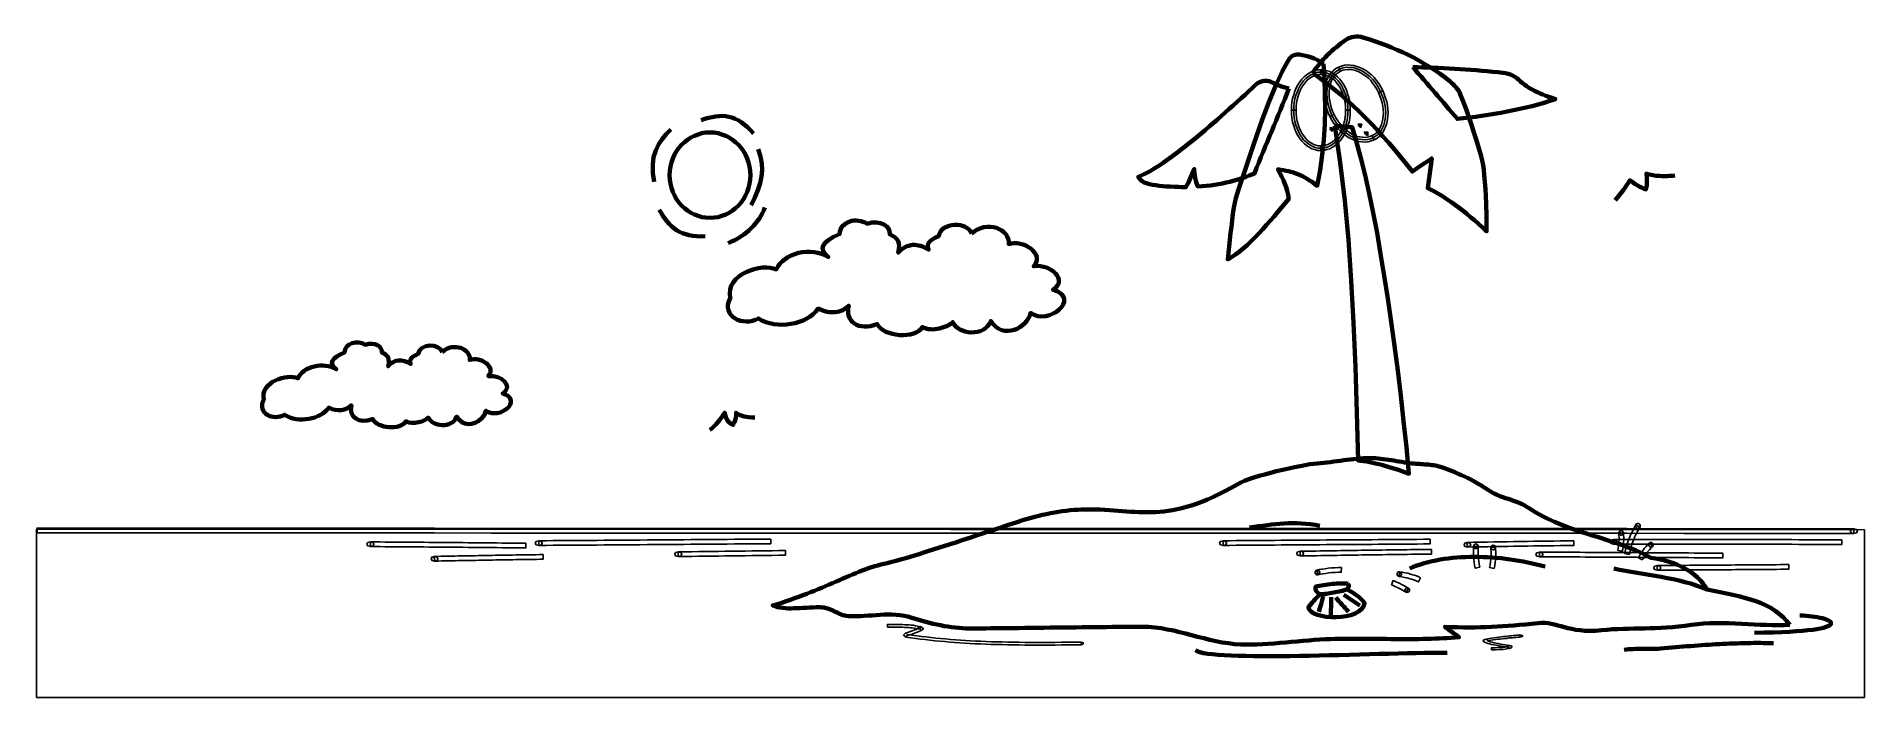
# Model space of a CAD drawing. Header units: centimetres. Extents: x -25.4 to 20.8, y -5.3 to 11.3.
import ezdxf

# ---------------------------------------------------------------- set-up
doc = ezdxf.new("R2010")
doc.units = ezdxf.units.CM
doc.header["$MEASUREMENT"] = 0
doc.layers.add('Layer 1', color=7, linetype='Continuous')

msp = doc.modelspace()

# ---------------------------------------------------------------- linework, layer by layer
at = {"layer": 'Layer 1', "color": 93, "lineweight": 106}
for points, knots in [([(6.87362, 10.41166), (6.87362, 10.41166), (6.9156, 10.47464), (6.9156, 10.47464), (6.9156, 10.47464), (6.9156, 10.47464), (6.95759, 10.53342), (6.95759, 10.53342), (6.95759, 10.53342), (6.95759, 10.53342), (7.00377, 10.5922), (7.00377, 10.5922), (7.00377, 10.5922), (7.00377, 10.5922), (7.04996, 10.65098), (7.04996, 10.65098), (7.04996, 10.65098), (7.04996, 10.65098), (7.09614, 10.70975), (7.09614, 10.70975), (7.09614, 10.70975), (7.09614, 10.70975), (7.14652, 10.76433), (7.14652, 10.76433), (7.14652, 10.76433), (7.14652, 10.76433), (7.2011, 10.81891), (7.2011, 10.81891), (7.2011, 10.81891), (7.2011, 10.81891), (7.25148, 10.87349), (7.25148, 10.87349), (7.25148, 10.87349), (7.25148, 10.87349), (7.30606, 10.92388), (7.30606, 10.92388), (7.30606, 10.92388), (7.30606, 10.92388), (7.36064, 10.97426), (7.36064, 10.97426), (7.36064, 10.97426), (7.36064, 10.97426), (7.41942, 11.02464), (7.41942, 11.02464), (7.41942, 11.02464), (7.41942, 11.02464), (7.474, 11.07082), (7.474, 11.07082), (7.474, 11.07082), (7.474, 11.07082), (7.53278, 11.1212), (7.53278, 11.1212), (7.53278, 11.1212), (7.53278, 11.1212), (7.59156, 11.16739), (7.59156, 11.16739), (7.59156, 11.16739), (7.59156, 11.16739), (7.65454, 11.20937), (7.65454, 11.20937), (7.65454, 11.20937), (7.65454, 11.20937), (7.71331, 11.25556), (7.71331, 11.25556), (7.71331, 11.25556), (7.71331, 11.25556), (7.7595, 11.28494), (7.7595, 11.28494), (7.7595, 11.28494), (7.7595, 11.28494), (7.80988, 11.30594), (7.80988, 11.30594), (7.80988, 11.30594), (7.80988, 11.30594), (7.86446, 11.32273), (7.86446, 11.32273), (7.86446, 11.32273), (7.86446, 11.32273), (7.91904, 11.33113), (7.91904, 11.33113), (7.91904, 11.33113), (7.91904, 11.33113), (7.97782, 11.33533), (7.97782, 11.33533), (7.97782, 11.33533), (7.97782, 11.33533), (8.0324, 11.33533), (8.0324, 11.33533), (8.0324, 11.33533), (8.0324, 11.33533), (8.09118, 11.32693), (8.09118, 11.32693), (8.09118, 11.32693), (8.09118, 11.32693), (8.14156, 11.31433), (8.14156, 11.31433), (8.14156, 11.31433), (8.14156, 11.31433), (8.2885, 11.26815), (8.2885, 11.26815), (8.2885, 11.26815), (8.2885, 11.26815), (8.43125, 11.22197), (8.43125, 11.22197), (8.43125, 11.22197), (8.43125, 11.22197), (8.5782, 11.17159), (8.5782, 11.17159), (8.5782, 11.17159), (8.5782, 11.17159), (8.72095, 11.11701), (8.72095, 11.11701), (8.72095, 11.11701), (8.72095, 11.11701), (8.86369, 11.06243), (8.86369, 11.06243), (8.86369, 11.06243), (8.86369, 11.06243), (9.00224, 11.00365), (9.00224, 11.00365), (9.00224, 11.00365), (9.00224, 11.00365), (9.14079, 10.94067), (9.14079, 10.94067), (9.14079, 10.94067), (9.14079, 10.94067), (9.28354, 10.87349), (9.28354, 10.87349), (9.28354, 10.87349), (9.28354, 10.87349), (9.41789, 10.80632), (9.41789, 10.80632), (9.41789, 10.80632), (9.41789, 10.80632), (9.55644, 10.73075), (9.55644, 10.73075), (9.55644, 10.73075), (9.55644, 10.73075), (9.69079, 10.65098), (9.69079, 10.65098), (9.69079, 10.65098), (9.69079, 10.65098), (9.82514, 10.5712), (9.82514, 10.5712), (9.82514, 10.5712), (9.82514, 10.5712), (9.9553, 10.48304), (9.9553, 10.48304), (9.9553, 10.48304), (9.9553, 10.48304), (10.08965, 10.39487), (10.08965, 10.39487), (10.08965, 10.39487), (10.08965, 10.39487), (10.2156, 10.2983), (10.2156, 10.2983), (10.2156, 10.2983), (10.2156, 10.2983), (10.34575, 10.19754), (10.34575, 10.19754), (10.34575, 10.19754), (10.34575, 10.19754), (10.38354, 10.16395), (10.38354, 10.16395), (10.38354, 10.16395), (10.38354, 10.16395), (10.42133, 10.13037), (10.42133, 10.13037), (10.42133, 10.13037), (10.42133, 10.13037), (10.45911, 10.09258), (10.45911, 10.09258), (10.45911, 10.09258), (10.45911, 10.09258), (10.4927, 10.05479), (10.4927, 10.05479), (10.4927, 10.05479), (10.4927, 10.05479), (10.52629, 10.01701), (10.52629, 10.01701), (10.52629, 10.01701), (10.52629, 10.01701), (10.55568, 9.97502), (10.55568, 9.97502), (10.55568, 9.97502), (10.55568, 9.97502), (10.58087, 9.92884), (10.58087, 9.92884), (10.58087, 9.92884), (10.58087, 9.92884), (10.60186, 9.88266), (10.60186, 9.88266), (10.60186, 9.88266), (10.60186, 9.88266), (10.67743, 9.69372), (10.67743, 9.69372), (10.67743, 9.69372), (10.67743, 9.69372), (10.74881, 9.50059), (10.74881, 9.50059), (10.74881, 9.50059), (10.74881, 9.50059), (10.82018, 9.30327), (10.82018, 9.30327), (10.82018, 9.30327), (10.82018, 9.30327), (10.88316, 9.11014), (10.88316, 9.11014), (10.88316, 9.11014), (10.88316, 9.11014), (10.94614, 8.91281), (10.94614, 8.91281), (10.94614, 8.91281), (10.94614, 8.91281), (11.00911, 8.71548), (11.00911, 8.71548), (11.00911, 8.71548), (11.00911, 8.71548), (11.06789, 8.51395), (11.06789, 8.51395), (11.06789, 8.51395), (11.06789, 8.51395), (11.12667, 8.31663), (11.12667, 8.31663), (11.12667, 8.31663), (11.12667, 8.31663), (11.15606, 8.20327), (11.15606, 8.20327), (11.15606, 8.20327), (11.15606, 8.20327), (11.17705, 8.08571), (11.17705, 8.08571), (11.17705, 8.08571), (11.17705, 8.08571), (11.19385, 7.96815), (11.19385, 7.96815), (11.19385, 7.96815), (11.19385, 7.96815), (11.20644, 7.8464), (11.20644, 7.8464), (11.20644, 7.8464), (11.20644, 7.8464), (11.23583, 7.48533), (11.23583, 7.48533), (11.23583, 7.48533), (11.23583, 7.48533), (11.25682, 7.13266), (11.25682, 7.13266), (11.25682, 7.13266), (11.25682, 7.13266), (11.26522, 6.78418), (11.26522, 6.78418), (11.26522, 6.78418), (11.26522, 6.78418), (11.26522, 6.41472), (11.26522, 6.41472), (11.26522, 6.41472), (11.26522, 6.41472), (11.16446, 6.51128), (11.16446, 6.51128), (11.16446, 6.51128), (11.16446, 6.51128), (11.06369, 6.60365), (11.06369, 6.60365), (11.06369, 6.60365), (11.06369, 6.60365), (10.96293, 6.69602), (10.96293, 6.69602), (10.96293, 6.69602), (10.96293, 6.69602), (10.86217, 6.77999), (10.86217, 6.77999), (10.86217, 6.77999), (10.86217, 6.77999), (10.7656, 6.85976), (10.7656, 6.85976), (10.7656, 6.85976), (10.7656, 6.85976), (10.67324, 6.93953), (10.67324, 6.93953), (10.67324, 6.93953), (10.67324, 6.93953), (10.57667, 7.0109), (10.57667, 7.0109), (10.57667, 7.0109), (10.57667, 7.0109), (10.4843, 7.08228), (10.4843, 7.08228), (10.4843, 7.08228), (10.4843, 7.08228), (10.39194, 7.14525), (10.39194, 7.14525), (10.39194, 7.14525), (10.39194, 7.14525), (10.29957, 7.20823), (10.29957, 7.20823), (10.29957, 7.20823), (10.29957, 7.20823), (10.2114, 7.26701), (10.2114, 7.26701), (10.2114, 7.26701), (10.2114, 7.26701), (10.12324, 7.32159), (10.12324, 7.32159), (10.12324, 7.32159), (10.12324, 7.32159), (10.03507, 7.37617), (10.03507, 7.37617), (10.03507, 7.37617), (10.03507, 7.37617), (9.9511, 7.42235), (9.9511, 7.42235), (9.9511, 7.42235), (9.9511, 7.42235), (9.86293, 7.46853), (9.86293, 7.46853), (9.86293, 7.46853), (9.86293, 7.46853), (9.77896, 7.51052), (9.77896, 7.51052), (9.77896, 7.51052), (9.77896, 7.51052), (9.80415, 7.69945), (9.80415, 7.69945), (9.80415, 7.69945), (9.80415, 7.69945), (9.82934, 7.88418), (9.82934, 7.88418), (9.82934, 7.88418), (9.82934, 7.88418), (9.85453, 8.07311), (9.85453, 8.07311), (9.85453, 8.07311), (9.85453, 8.07311), (9.87972, 8.25785), (9.87972, 8.25785), (9.87972, 8.25785), (9.87972, 8.25785), (9.81675, 8.21586), (9.81675, 8.21586), (9.81675, 8.21586), (9.81675, 8.21586), (9.75797, 8.17388), (9.75797, 8.17388), (9.75797, 8.17388), (9.75797, 8.17388), (9.69499, 8.13609), (9.69499, 8.13609), (9.69499, 8.13609), (9.69499, 8.13609), (9.63621, 8.09411), (9.63621, 8.09411), (9.63621, 8.09411), (9.63621, 8.09411), (9.57324, 8.05212), (9.57324, 8.05212), (9.57324, 8.05212), (9.57324, 8.05212), (9.51446, 8.01014), (9.51446, 8.01014), (9.51446, 8.01014), (9.51446, 8.01014), (9.45148, 7.96815), (9.45148, 7.96815), (9.45148, 7.96815), (9.45148, 7.96815), (9.3927, 7.92617), (9.3927, 7.92617), (9.3927, 7.92617), (9.3927, 7.92617), (9.24156, 8.1151), (9.24156, 8.1151), (9.24156, 8.1151), (9.24156, 8.1151), (9.09461, 8.29563), (9.09461, 8.29563), (9.09461, 8.29563), (9.09461, 8.29563), (8.94766, 8.47617), (8.94766, 8.47617), (8.94766, 8.47617), (8.94766, 8.47617), (8.79652, 8.64831), (8.79652, 8.64831), (8.79652, 8.64831), (8.79652, 8.64831), (8.64957, 8.81624), (8.64957, 8.81624), (8.64957, 8.81624), (8.64957, 8.81624), (8.50263, 8.97998), (8.50263, 8.97998), (8.50263, 8.97998), (8.50263, 8.97998), (8.35148, 9.13953), (8.35148, 9.13953), (8.35148, 9.13953), (8.35148, 9.13953), (8.20034, 9.29487), (8.20034, 9.29487), (8.20034, 9.29487), (8.20034, 9.29487), (8.04499, 9.44601), (8.04499, 9.44601), (8.04499, 9.44601), (8.04499, 9.44601), (7.88965, 9.59296), (7.88965, 9.59296), (7.88965, 9.59296), (7.88965, 9.59296), (7.73011, 9.73571), (7.73011, 9.73571), (7.73011, 9.73571), (7.73011, 9.73571), (7.56637, 9.87846), (7.56637, 9.87846), (7.56637, 9.87846), (7.56637, 9.87846), (7.40263, 10.01701), (7.40263, 10.01701), (7.40263, 10.01701), (7.40263, 10.01701), (7.23049, 10.15136), (7.23049, 10.15136), (7.23049, 10.15136), (7.23049, 10.15136), (7.05415, 10.28151), (7.05415, 10.28151), (7.05415, 10.28151), (7.05415, 10.28151), (6.87362, 10.41166), (6.87362, 10.41166)], [0, 0, 0, 0, 0.00925926, 0.00925926, 0.00925926, 0.00925926, 0.01851852, 0.01851852, 0.01851852, 0.01851852, 0.02777778, 0.02777778, 0.02777778, 0.02777778, 0.03703704, 0.03703704, 0.03703704, 0.03703704, 0.0462963, 0.0462963, 0.0462963, 0.0462963, 0.05555556, 0.05555556, 0.05555556, 0.05555556, 0.06481481, 0.06481481, 0.06481481, 0.06481481, 0.07407407, 0.07407407, 0.07407407, 0.07407407, 0.08333333, 0.08333333, 0.08333333, 0.08333333, 0.09259259, 0.09259259, 0.09259259, 0.09259259, 0.10185185, 0.10185185, 0.10185185, 0.10185185, 0.11111111, 0.11111111, 0.11111111, 0.11111111, 0.12037037, 0.12037037, 0.12037037, 0.12037037, 0.12962963, 0.12962963, 0.12962963, 0.12962963, 0.13888889, 0.13888889, 0.13888889, 0.13888889, 0.14814815, 0.14814815, 0.14814815, 0.14814815, 0.15740741, 0.15740741, 0.15740741, 0.15740741, 0.16666667, 0.16666667, 0.16666667, 0.16666667, 0.17592593, 0.17592593, 0.17592593, 0.17592593, 0.18518519, 0.18518519, 0.18518519, 0.18518519, 0.19444444, 0.19444444, 0.19444444, 0.19444444, 0.2037037, 0.2037037, 0.2037037, 0.2037037, 0.21296296, 0.21296296, 0.21296296, 0.21296296, 0.22222222, 0.22222222, 0.22222222, 0.22222222, 0.23148148, 0.23148148, 0.23148148, 0.23148148, 0.24074074, 0.24074074, 0.24074074, 0.24074074, 0.25, 0.25, 0.25, 0.25, 0.25925926, 0.25925926, 0.25925926, 0.25925926, 0.26851852, 0.26851852, 0.26851852, 0.26851852, 0.27777778, 0.27777778, 0.27777778, 0.27777778, 0.28703704, 0.28703704, 0.28703704, 0.28703704, 0.2962963, 0.2962963, 0.2962963, 0.2962963, 0.30555556, 0.30555556, 0.30555556, 0.30555556, 0.31481481, 0.31481481, 0.31481481, 0.31481481, 0.32407407, 0.32407407, 0.32407407, 0.32407407, 0.33333333, 0.33333333, 0.33333333, 0.33333333, 0.34259259, 0.34259259, 0.34259259, 0.34259259, 0.35185185, 0.35185185, 0.35185185, 0.35185185, 0.36111111, 0.36111111, 0.36111111, 0.36111111, 0.37037037, 0.37037037, 0.37037037, 0.37037037, 0.37962963, 0.37962963, 0.37962963, 0.37962963, 0.38888889, 0.38888889, 0.38888889, 0.38888889, 0.39814815, 0.39814815, 0.39814815, 0.39814815, 0.40740741, 0.40740741, 0.40740741, 0.40740741, 0.41666667, 0.41666667, 0.41666667, 0.41666667, 0.42592593, 0.42592593, 0.42592593, 0.42592593, 0.43518519, 0.43518519, 0.43518519, 0.43518519, 0.44444444, 0.44444444, 0.44444444, 0.44444444, 0.4537037, 0.4537037, 0.4537037, 0.4537037, 0.46296296, 0.46296296, 0.46296296, 0.46296296, 0.47222222, 0.47222222, 0.47222222, 0.47222222, 0.48148148, 0.48148148, 0.48148148, 0.48148148, 0.49074074, 0.49074074, 0.49074074, 0.49074074, 0.5, 0.5, 0.5, 0.5, 0.50925926, 0.50925926, 0.50925926, 0.50925926, 0.51851852, 0.51851852, 0.51851852, 0.51851852, 0.52777778, 0.52777778, 0.52777778, 0.52777778, 0.53703704, 0.53703704, 0.53703704, 0.53703704, 0.5462963, 0.5462963, 0.5462963, 0.5462963, 0.55555556, 0.55555556, 0.55555556, 0.55555556, 0.56481481, 0.56481481, 0.56481481, 0.56481481, 0.57407407, 0.57407407, 0.57407407, 0.57407407, 0.58333333, 0.58333333, 0.58333333, 0.58333333, 0.59259259, 0.59259259, 0.59259259, 0.59259259, 0.60185185, 0.60185185, 0.60185185, 0.60185185, 0.61111111, 0.61111111, 0.61111111, 0.61111111, 0.62037037, 0.62037037, 0.62037037, 0.62037037, 0.62962963, 0.62962963, 0.62962963, 0.62962963, 0.63888889, 0.63888889, 0.63888889, 0.63888889, 0.64814815, 0.64814815, 0.64814815, 0.64814815, 0.65740741, 0.65740741, 0.65740741, 0.65740741, 0.66666667, 0.66666667, 0.66666667, 0.66666667, 0.67592593, 0.67592593, 0.67592593, 0.67592593, 0.68518519, 0.68518519, 0.68518519, 0.68518519, 0.69444444, 0.69444444, 0.69444444, 0.69444444, 0.7037037, 0.7037037, 0.7037037, 0.7037037, 0.71296296, 0.71296296, 0.71296296, 0.71296296, 0.72222222, 0.72222222, 0.72222222, 0.72222222, 0.73148148, 0.73148148, 0.73148148, 0.73148148, 0.74074074, 0.74074074, 0.74074074, 0.74074074, 0.75, 0.75, 0.75, 0.75, 0.75925926, 0.75925926, 0.75925926, 0.75925926, 0.76851852, 0.76851852, 0.76851852, 0.76851852, 0.77777778, 0.77777778, 0.77777778, 0.77777778, 0.78703704, 0.78703704, 0.78703704, 0.78703704, 0.7962963, 0.7962963, 0.7962963, 0.7962963, 0.80555556, 0.80555556, 0.80555556, 0.80555556, 0.81481481, 0.81481481, 0.81481481, 0.81481481, 0.82407407, 0.82407407, 0.82407407, 0.82407407, 0.83333333, 0.83333333, 0.83333333, 0.83333333, 0.84259259, 0.84259259, 0.84259259, 0.84259259, 0.85185185, 0.85185185, 0.85185185, 0.85185185, 0.86111111, 0.86111111, 0.86111111, 0.86111111, 0.87037037, 0.87037037, 0.87037037, 0.87037037, 0.87962963, 0.87962963, 0.87962963, 0.87962963, 0.88888889, 0.88888889, 0.88888889, 0.88888889, 0.89814815, 0.89814815, 0.89814815, 0.89814815, 0.90740741, 0.90740741, 0.90740741, 0.90740741, 0.91666667, 0.91666667, 0.91666667, 0.91666667, 0.92592593, 0.92592593, 0.92592593, 0.92592593, 0.93518519, 0.93518519, 0.93518519, 0.93518519, 0.94444444, 0.94444444, 0.94444444, 0.94444444, 0.9537037, 0.9537037, 0.9537037, 0.9537037, 0.96296296, 0.96296296, 0.96296296, 0.96296296, 0.97222222, 0.97222222, 0.97222222, 0.97222222, 0.98148148, 0.98148148, 0.98148148, 0.98148148, 0.99074074, 0.99074074, 0.99074074, 0.99074074, 1, 1, 1, 1]), ([(7.14652, 10.64678), (7.14652, 10.64678), (7.06675, 10.70136), (7.06675, 10.70136), (7.06675, 10.70136), (7.06675, 10.70136), (6.99118, 10.74754), (6.99118, 10.74754), (6.99118, 10.74754), (6.99118, 10.74754), (6.9156, 10.78113), (6.9156, 10.78113), (6.9156, 10.78113), (6.9156, 10.78113), (6.84423, 10.81052), (6.84423, 10.81052), (6.84423, 10.81052), (6.84423, 10.81052), (6.76866, 10.83571), (6.76866, 10.83571), (6.76866, 10.83571), (6.76866, 10.83571), (6.69309, 10.8525), (6.69309, 10.8525), (6.69309, 10.8525), (6.69309, 10.8525), (6.61751, 10.8693), (6.61751, 10.8693), (6.61751, 10.8693), (6.61751, 10.8693), (6.54194, 10.88189), (6.54194, 10.88189), (6.54194, 10.88189), (6.54194, 10.88189), (6.50835, 10.88609), (6.50835, 10.88609), (6.50835, 10.88609), (6.50835, 10.88609), (6.47057, 10.88189), (6.47057, 10.88189), (6.47057, 10.88189), (6.47057, 10.88189), (6.43698, 10.87769), (6.43698, 10.87769), (6.43698, 10.87769), (6.43698, 10.87769), (6.39919, 10.8651), (6.39919, 10.8651), (6.39919, 10.8651), (6.39919, 10.8651), (6.3656, 10.8525), (6.3656, 10.8525), (6.3656, 10.8525), (6.3656, 10.8525), (6.33622, 10.83571), (6.33622, 10.83571), (6.33622, 10.83571), (6.33622, 10.83571), (6.31102, 10.81052), (6.31102, 10.81052), (6.31102, 10.81052), (6.31102, 10.81052), (6.29003, 10.78533), (6.29003, 10.78533), (6.29003, 10.78533), (6.29003, 10.78533), (6.19767, 10.62159), (6.19767, 10.62159), (6.19767, 10.62159), (6.19767, 10.62159), (6.1053, 10.44945), (6.1053, 10.44945), (6.1053, 10.44945), (6.1053, 10.44945), (6.01713, 10.26891), (6.01713, 10.26891), (6.01713, 10.26891), (6.01713, 10.26891), (5.93316, 10.07998), (5.93316, 10.07998), (5.93316, 10.07998), (5.93316, 10.07998), (5.84919, 9.88266), (5.84919, 9.88266), (5.84919, 9.88266), (5.84919, 9.88266), (5.76942, 9.68113), (5.76942, 9.68113), (5.76942, 9.68113), (5.76942, 9.68113), (5.68965, 9.4754), (5.68965, 9.4754), (5.68965, 9.4754), (5.68965, 9.4754), (5.60988, 9.26128), (5.60988, 9.26128), (5.60988, 9.26128), (5.60988, 9.26128), (5.53011, 9.04296), (5.53011, 9.04296), (5.53011, 9.04296), (5.53011, 9.04296), (5.45454, 8.82464), (5.45454, 8.82464), (5.45454, 8.82464), (5.45454, 8.82464), (5.37896, 8.60212), (5.37896, 8.60212), (5.37896, 8.60212), (5.37896, 8.60212), (5.30339, 8.3754), (5.30339, 8.3754), (5.30339, 8.3754), (5.30339, 8.3754), (5.22782, 8.14869), (5.22782, 8.14869), (5.22782, 8.14869), (5.22782, 8.14869), (5.15225, 7.92197), (5.15225, 7.92197), (5.15225, 7.92197), (5.15225, 7.92197), (5.07667, 7.69945), (5.07667, 7.69945), (5.07667, 7.69945), (5.07667, 7.69945), (5.0011, 7.47273), (5.0011, 7.47273), (5.0011, 7.47273), (5.0011, 7.47273), (4.96751, 7.36357), (4.96751, 7.36357), (4.96751, 7.36357), (4.96751, 7.36357), (4.93393, 7.25441), (4.93393, 7.25441), (4.93393, 7.25441), (4.93393, 7.25441), (4.90454, 7.13686), (4.90454, 7.13686), (4.90454, 7.13686), (4.90454, 7.13686), (4.88354, 7.0235), (4.88354, 7.0235), (4.88354, 7.0235), (4.88354, 7.0235), (4.85835, 6.85976), (4.85835, 6.85976), (4.85835, 6.85976), (4.85835, 6.85976), (4.83736, 6.69602), (4.83736, 6.69602), (4.83736, 6.69602), (4.83736, 6.69602), (4.82057, 6.53228), (4.82057, 6.53228), (4.82057, 6.53228), (4.82057, 6.53228), (4.79958, 6.36854), (4.79958, 6.36854), (4.79958, 6.36854), (4.79958, 6.36854), (4.78278, 6.2048), (4.78278, 6.2048), (4.78278, 6.2048), (4.78278, 6.2048), (4.76599, 6.04106), (4.76599, 6.04106), (4.76599, 6.04106), (4.76599, 6.04106), (4.74919, 5.87312), (4.74919, 5.87312), (4.74919, 5.87312), (4.74919, 5.87312), (4.7282, 5.70938), (4.7282, 5.70938), (4.7282, 5.70938), (4.7282, 5.70938), (4.82477, 5.76396), (4.82477, 5.76396), (4.82477, 5.76396), (4.82477, 5.76396), (4.92133, 5.83113), (4.92133, 5.83113), (4.92133, 5.83113), (4.92133, 5.83113), (5.0179, 5.90251), (5.0179, 5.90251), (5.0179, 5.90251), (5.0179, 5.90251), (5.11866, 5.98228), (5.11866, 5.98228), (5.11866, 5.98228), (5.11866, 5.98228), (5.21522, 6.07044), (5.21522, 6.07044), (5.21522, 6.07044), (5.21522, 6.07044), (5.31599, 6.16281), (5.31599, 6.16281), (5.31599, 6.16281), (5.31599, 6.16281), (5.41675, 6.25938), (5.41675, 6.25938), (5.41675, 6.25938), (5.41675, 6.25938), (5.51332, 6.36434), (5.51332, 6.36434), (5.51332, 6.36434), (5.51332, 6.36434), (5.61408, 6.4693), (5.61408, 6.4693), (5.61408, 6.4693), (5.61408, 6.4693), (5.71064, 6.57846), (5.71064, 6.57846), (5.71064, 6.57846), (5.71064, 6.57846), (5.80721, 6.68762), (5.80721, 6.68762), (5.80721, 6.68762), (5.80721, 6.68762), (5.90377, 6.79678), (5.90377, 6.79678), (5.90377, 6.79678), (5.90377, 6.79678), (5.99614, 6.91014), (5.99614, 6.91014), (5.99614, 6.91014), (5.99614, 6.91014), (6.08851, 7.0193), (6.08851, 7.0193), (6.08851, 7.0193), (6.08851, 7.0193), (6.18087, 7.12846), (6.18087, 7.12846), (6.18087, 7.12846), (6.18087, 7.12846), (6.26904, 7.23762), (6.26904, 7.23762), (6.26904, 7.23762), (6.26904, 7.23762), (6.25225, 7.34258), (6.25225, 7.34258), (6.25225, 7.34258), (6.25225, 7.34258), (6.23125, 7.43915), (6.23125, 7.43915), (6.23125, 7.43915), (6.23125, 7.43915), (6.20186, 7.53151), (6.20186, 7.53151), (6.20186, 7.53151), (6.20186, 7.53151), (6.17248, 7.61968), (6.17248, 7.61968), (6.17248, 7.61968), (6.17248, 7.61968), (6.13469, 7.70365), (6.13469, 7.70365), (6.13469, 7.70365), (6.13469, 7.70365), (6.0927, 7.79182), (6.0927, 7.79182), (6.0927, 7.79182), (6.0927, 7.79182), (6.04652, 7.88418), (6.04652, 7.88418), (6.04652, 7.88418), (6.04652, 7.88418), (5.99614, 7.98495), (5.99614, 7.98495), (5.99614, 7.98495), (5.99614, 7.98495), (6.06751, 7.97235), (6.06751, 7.97235), (6.06751, 7.97235), (6.06751, 7.97235), (6.13469, 7.95976), (6.13469, 7.95976), (6.13469, 7.95976), (6.13469, 7.95976), (6.20186, 7.94716), (6.20186, 7.94716), (6.20186, 7.94716), (6.20186, 7.94716), (6.26484, 7.93457), (6.26484, 7.93457), (6.26484, 7.93457), (6.26484, 7.93457), (6.32362, 7.91777), (6.32362, 7.91777), (6.32362, 7.91777), (6.32362, 7.91777), (6.3866, 7.90098), (6.3866, 7.90098), (6.3866, 7.90098), (6.3866, 7.90098), (6.44538, 7.87999), (6.44538, 7.87999), (6.44538, 7.87999), (6.44538, 7.87999), (6.49996, 7.85899), (6.49996, 7.85899), (6.49996, 7.85899), (6.49996, 7.85899), (6.55873, 7.8338), (6.55873, 7.8338), (6.55873, 7.8338), (6.55873, 7.8338), (6.61751, 7.80861), (6.61751, 7.80861), (6.61751, 7.80861), (6.61751, 7.80861), (6.67629, 7.77502), (6.67629, 7.77502), (6.67629, 7.77502), (6.67629, 7.77502), (6.73507, 7.74144), (6.73507, 7.74144), (6.73507, 7.74144), (6.73507, 7.74144), (6.79385, 7.70365), (6.79385, 7.70365), (6.79385, 7.70365), (6.79385, 7.70365), (6.85683, 7.66586), (6.85683, 7.66586), (6.85683, 7.66586), (6.85683, 7.66586), (6.924, 7.61968), (6.924, 7.61968), (6.924, 7.61968), (6.924, 7.61968), (6.99118, 7.5693), (6.99118, 7.5693), (6.99118, 7.5693), (6.99118, 7.5693), (7.06255, 7.95976), (7.06255, 7.95976), (7.06255, 7.95976), (7.06255, 7.95976), (7.11713, 8.34602), (7.11713, 8.34602), (7.11713, 8.34602), (7.11713, 8.34602), (7.15492, 8.73227), (7.15492, 8.73227), (7.15492, 8.73227), (7.15492, 8.73227), (7.18011, 9.11853), (7.18011, 9.11853), (7.18011, 9.11853), (7.18011, 9.11853), (7.1885, 9.50059), (7.1885, 9.50059), (7.1885, 9.50059), (7.1885, 9.50059), (7.18431, 9.88266), (7.18431, 9.88266), (7.18431, 9.88266), (7.18431, 9.88266), (7.17171, 10.26472), (7.17171, 10.26472), (7.17171, 10.26472), (7.17171, 10.26472), (7.14652, 10.64678), (7.14652, 10.64678)], [0, 0, 0, 0, 0.01086957, 0.01086957, 0.01086957, 0.01086957, 0.02173913, 0.02173913, 0.02173913, 0.02173913, 0.0326087, 0.0326087, 0.0326087, 0.0326087, 0.04347826, 0.04347826, 0.04347826, 0.04347826, 0.05434783, 0.05434783, 0.05434783, 0.05434783, 0.06521739, 0.06521739, 0.06521739, 0.06521739, 0.07608696, 0.07608696, 0.07608696, 0.07608696, 0.08695652, 0.08695652, 0.08695652, 0.08695652, 0.09782609, 0.09782609, 0.09782609, 0.09782609, 0.10869565, 0.10869565, 0.10869565, 0.10869565, 0.11956522, 0.11956522, 0.11956522, 0.11956522, 0.13043478, 0.13043478, 0.13043478, 0.13043478, 0.14130435, 0.14130435, 0.14130435, 0.14130435, 0.15217391, 0.15217391, 0.15217391, 0.15217391, 0.16304348, 0.16304348, 0.16304348, 0.16304348, 0.17391304, 0.17391304, 0.17391304, 0.17391304, 0.18478261, 0.18478261, 0.18478261, 0.18478261, 0.19565217, 0.19565217, 0.19565217, 0.19565217, 0.20652174, 0.20652174, 0.20652174, 0.20652174, 0.2173913, 0.2173913, 0.2173913, 0.2173913, 0.22826087, 0.22826087, 0.22826087, 0.22826087, 0.23913043, 0.23913043, 0.23913043, 0.23913043, 0.25, 0.25, 0.25, 0.25, 0.26086957, 0.26086957, 0.26086957, 0.26086957, 0.27173913, 0.27173913, 0.27173913, 0.27173913, 0.2826087, 0.2826087, 0.2826087, 0.2826087, 0.29347826, 0.29347826, 0.29347826, 0.29347826, 0.30434783, 0.30434783, 0.30434783, 0.30434783, 0.31521739, 0.31521739, 0.31521739, 0.31521739, 0.32608696, 0.32608696, 0.32608696, 0.32608696, 0.33695652, 0.33695652, 0.33695652, 0.33695652, 0.34782609, 0.34782609, 0.34782609, 0.34782609, 0.35869565, 0.35869565, 0.35869565, 0.35869565, 0.36956522, 0.36956522, 0.36956522, 0.36956522, 0.38043478, 0.38043478, 0.38043478, 0.38043478, 0.39130435, 0.39130435, 0.39130435, 0.39130435, 0.40217391, 0.40217391, 0.40217391, 0.40217391, 0.41304348, 0.41304348, 0.41304348, 0.41304348, 0.42391304, 0.42391304, 0.42391304, 0.42391304, 0.43478261, 0.43478261, 0.43478261, 0.43478261, 0.44565217, 0.44565217, 0.44565217, 0.44565217, 0.45652174, 0.45652174, 0.45652174, 0.45652174, 0.4673913, 0.4673913, 0.4673913, 0.4673913, 0.47826087, 0.47826087, 0.47826087, 0.47826087, 0.48913043, 0.48913043, 0.48913043, 0.48913043, 0.5, 0.5, 0.5, 0.5, 0.51086957, 0.51086957, 0.51086957, 0.51086957, 0.52173913, 0.52173913, 0.52173913, 0.52173913, 0.5326087, 0.5326087, 0.5326087, 0.5326087, 0.54347826, 0.54347826, 0.54347826, 0.54347826, 0.55434783, 0.55434783, 0.55434783, 0.55434783, 0.56521739, 0.56521739, 0.56521739, 0.56521739, 0.57608696, 0.57608696, 0.57608696, 0.57608696, 0.58695652, 0.58695652, 0.58695652, 0.58695652, 0.59782609, 0.59782609, 0.59782609, 0.59782609, 0.60869565, 0.60869565, 0.60869565, 0.60869565, 0.61956522, 0.61956522, 0.61956522, 0.61956522, 0.63043478, 0.63043478, 0.63043478, 0.63043478, 0.64130435, 0.64130435, 0.64130435, 0.64130435, 0.65217391, 0.65217391, 0.65217391, 0.65217391, 0.66304348, 0.66304348, 0.66304348, 0.66304348, 0.67391304, 0.67391304, 0.67391304, 0.67391304, 0.68478261, 0.68478261, 0.68478261, 0.68478261, 0.69565217, 0.69565217, 0.69565217, 0.69565217, 0.70652174, 0.70652174, 0.70652174, 0.70652174, 0.7173913, 0.7173913, 0.7173913, 0.7173913, 0.72826087, 0.72826087, 0.72826087, 0.72826087, 0.73913043, 0.73913043, 0.73913043, 0.73913043, 0.75, 0.75, 0.75, 0.75, 0.76086957, 0.76086957, 0.76086957, 0.76086957, 0.77173913, 0.77173913, 0.77173913, 0.77173913, 0.7826087, 0.7826087, 0.7826087, 0.7826087, 0.79347826, 0.79347826, 0.79347826, 0.79347826, 0.80434783, 0.80434783, 0.80434783, 0.80434783, 0.81521739, 0.81521739, 0.81521739, 0.81521739, 0.82608696, 0.82608696, 0.82608696, 0.82608696, 0.83695652, 0.83695652, 0.83695652, 0.83695652, 0.84782609, 0.84782609, 0.84782609, 0.84782609, 0.85869565, 0.85869565, 0.85869565, 0.85869565, 0.86956522, 0.86956522, 0.86956522, 0.86956522, 0.88043478, 0.88043478, 0.88043478, 0.88043478, 0.89130435, 0.89130435, 0.89130435, 0.89130435, 0.90217391, 0.90217391, 0.90217391, 0.90217391, 0.91304348, 0.91304348, 0.91304348, 0.91304348, 0.92391304, 0.92391304, 0.92391304, 0.92391304, 0.93478261, 0.93478261, 0.93478261, 0.93478261, 0.94565217, 0.94565217, 0.94565217, 0.94565217, 0.95652174, 0.95652174, 0.95652174, 0.95652174, 0.9673913, 0.9673913, 0.9673913, 0.9673913, 0.97826087, 0.97826087, 0.97826087, 0.97826087, 0.98913043, 0.98913043, 0.98913043, 0.98913043, 1, 1, 1, 1]), ([(6.27324, 10.0212), (6.27324, 10.0212), (6.21026, 10.038), (6.21026, 10.038), (6.21026, 10.038), (6.21026, 10.038), (6.14728, 10.05899), (6.14728, 10.05899), (6.14728, 10.05899), (6.14728, 10.05899), (6.08851, 10.07578), (6.08851, 10.07578), (6.08851, 10.07578), (6.08851, 10.07578), (6.02973, 10.10098), (6.02973, 10.10098), (6.02973, 10.10098), (6.02973, 10.10098), (5.97515, 10.12197), (5.97515, 10.12197), (5.97515, 10.12197), (5.97515, 10.12197), (5.92057, 10.14716), (5.92057, 10.14716), (5.92057, 10.14716), (5.92057, 10.14716), (5.87019, 10.16815), (5.87019, 10.16815), (5.87019, 10.16815), (5.87019, 10.16815), (5.8198, 10.19334), (5.8198, 10.19334), (5.8198, 10.19334), (5.8198, 10.19334), (5.77782, 10.21014), (5.77782, 10.21014), (5.77782, 10.21014), (5.77782, 10.21014), (5.72744, 10.21853), (5.72744, 10.21853), (5.72744, 10.21853), (5.72744, 10.21853), (5.68125, 10.21853), (5.68125, 10.21853), (5.68125, 10.21853), (5.68125, 10.21853), (5.63087, 10.21433), (5.63087, 10.21433), (5.63087, 10.21433), (5.63087, 10.21433), (5.58049, 10.20174), (5.58049, 10.20174), (5.58049, 10.20174), (5.58049, 10.20174), (5.53011, 10.18495), (5.53011, 10.18495), (5.53011, 10.18495), (5.53011, 10.18495), (5.48812, 10.15975), (5.48812, 10.15975), (5.48812, 10.15975), (5.48812, 10.15975), (5.45034, 10.13037), (5.45034, 10.13037), (5.45034, 10.13037), (5.45034, 10.13037), (5.35797, 10.0422), (5.35797, 10.0422), (5.35797, 10.0422), (5.35797, 10.0422), (5.26141, 9.95403), (5.26141, 9.95403), (5.26141, 9.95403), (5.26141, 9.95403), (5.16484, 9.86586), (5.16484, 9.86586), (5.16484, 9.86586), (5.16484, 9.86586), (5.06408, 9.77769), (5.06408, 9.77769), (5.06408, 9.77769), (5.06408, 9.77769), (4.96751, 9.68953), (4.96751, 9.68953), (4.96751, 9.68953), (4.96751, 9.68953), (4.86675, 9.59716), (4.86675, 9.59716), (4.86675, 9.59716), (4.86675, 9.59716), (4.76599, 9.50899), (4.76599, 9.50899), (4.76599, 9.50899), (4.76599, 9.50899), (4.66522, 9.41663), (4.66522, 9.41663), (4.66522, 9.41663), (4.66522, 9.41663), (4.56446, 9.32846), (4.56446, 9.32846), (4.56446, 9.32846), (4.56446, 9.32846), (4.4637, 9.23609), (4.4637, 9.23609), (4.4637, 9.23609), (4.4637, 9.23609), (4.35874, 9.14792), (4.35874, 9.14792), (4.35874, 9.14792), (4.35874, 9.14792), (4.25797, 9.06395), (4.25797, 9.06395), (4.25797, 9.06395), (4.25797, 9.06395), (4.15721, 8.97579), (4.15721, 8.97579), (4.15721, 8.97579), (4.15721, 8.97579), (4.05645, 8.89182), (4.05645, 8.89182), (4.05645, 8.89182), (4.05645, 8.89182), (3.95568, 8.80785), (3.95568, 8.80785), (3.95568, 8.80785), (3.95568, 8.80785), (3.85492, 8.72388), (3.85492, 8.72388), (3.85492, 8.72388), (3.85492, 8.72388), (3.75835, 8.64411), (3.75835, 8.64411), (3.75835, 8.64411), (3.75835, 8.64411), (3.66179, 8.56434), (3.66179, 8.56434), (3.66179, 8.56434), (3.66179, 8.56434), (3.56103, 8.48876), (3.56103, 8.48876), (3.56103, 8.48876), (3.56103, 8.48876), (3.46866, 8.41739), (3.46866, 8.41739), (3.46866, 8.41739), (3.46866, 8.41739), (3.3721, 8.34602), (3.3721, 8.34602), (3.3721, 8.34602), (3.3721, 8.34602), (3.27973, 8.27884), (3.27973, 8.27884), (3.27973, 8.27884), (3.27973, 8.27884), (3.19156, 8.21166), (3.19156, 8.21166), (3.19156, 8.21166), (3.19156, 8.21166), (3.09919, 8.14869), (3.09919, 8.14869), (3.09919, 8.14869), (3.09919, 8.14869), (3.01523, 8.08991), (3.01523, 8.08991), (3.01523, 8.08991), (3.01523, 8.08991), (2.93126, 8.03533), (2.93126, 8.03533), (2.93126, 8.03533), (2.93126, 8.03533), (2.84729, 7.98495), (2.84729, 7.98495), (2.84729, 7.98495), (2.84729, 7.98495), (2.76752, 7.93876), (2.76752, 7.93876), (2.76752, 7.93876), (2.76752, 7.93876), (2.68774, 7.89678), (2.68774, 7.89678), (2.68774, 7.89678), (2.68774, 7.89678), (2.61637, 7.85899), (2.61637, 7.85899), (2.61637, 7.85899), (2.61637, 7.85899), (2.5408, 7.8254), (2.5408, 7.8254), (2.5408, 7.8254), (2.5408, 7.8254), (2.47362, 7.79602), (2.47362, 7.79602), (2.47362, 7.79602), (2.47362, 7.79602), (2.49462, 7.75403), (2.49462, 7.75403), (2.49462, 7.75403), (2.49462, 7.75403), (2.524, 7.71624), (2.524, 7.71624), (2.524, 7.71624), (2.524, 7.71624), (2.56599, 7.68266), (2.56599, 7.68266), (2.56599, 7.68266), (2.56599, 7.68266), (2.62057, 7.65327), (2.62057, 7.65327), (2.62057, 7.65327), (2.62057, 7.65327), (2.67935, 7.63228), (2.67935, 7.63228), (2.67935, 7.63228), (2.67935, 7.63228), (2.75072, 7.61128), (2.75072, 7.61128), (2.75072, 7.61128), (2.75072, 7.61128), (2.82629, 7.59449), (2.82629, 7.59449), (2.82629, 7.59449), (2.82629, 7.59449), (2.91026, 7.58189), (2.91026, 7.58189), (2.91026, 7.58189), (2.91026, 7.58189), (2.99843, 7.5693), (2.99843, 7.5693), (2.99843, 7.5693), (2.99843, 7.5693), (3.0908, 7.5609), (3.0908, 7.5609), (3.0908, 7.5609), (3.0908, 7.5609), (3.18316, 7.5525), (3.18316, 7.5525), (3.18316, 7.5525), (3.18316, 7.5525), (3.28393, 7.54831), (3.28393, 7.54831), (3.28393, 7.54831), (3.28393, 7.54831), (3.38049, 7.54411), (3.38049, 7.54411), (3.38049, 7.54411), (3.38049, 7.54411), (3.47706, 7.53991), (3.47706, 7.53991), (3.47706, 7.53991), (3.47706, 7.53991), (3.57362, 7.53571), (3.57362, 7.53571), (3.57362, 7.53571), (3.57362, 7.53571), (3.67019, 7.53151), (3.67019, 7.53151), (3.67019, 7.53151), (3.67019, 7.53151), (3.69958, 7.58189), (3.69958, 7.58189), (3.69958, 7.58189), (3.69958, 7.58189), (3.72897, 7.63647), (3.72897, 7.63647), (3.72897, 7.63647), (3.72897, 7.63647), (3.75416, 7.69525), (3.75416, 7.69525), (3.75416, 7.69525), (3.75416, 7.69525), (3.78355, 7.75403), (3.78355, 7.75403), (3.78355, 7.75403), (3.78355, 7.75403), (3.80874, 7.81281), (3.80874, 7.81281), (3.80874, 7.81281), (3.80874, 7.81281), (3.83393, 7.87159), (3.83393, 7.87159), (3.83393, 7.87159), (3.83393, 7.87159), (3.85912, 7.93037), (3.85912, 7.93037), (3.85912, 7.93037), (3.85912, 7.93037), (3.88431, 7.98915), (3.88431, 7.98915), (3.88431, 7.98915), (3.88431, 7.98915), (3.88851, 7.87579), (3.88851, 7.87579), (3.88851, 7.87579), (3.88851, 7.87579), (3.9053, 7.76663), (3.9053, 7.76663), (3.9053, 7.76663), (3.9053, 7.76663), (3.93049, 7.65747), (3.93049, 7.65747), (3.93049, 7.65747), (3.93049, 7.65747), (3.97248, 7.5525), (3.97248, 7.5525), (3.97248, 7.5525), (3.97248, 7.5525), (4.08164, 7.5567), (4.08164, 7.5567), (4.08164, 7.5567), (4.08164, 7.5567), (4.1866, 7.5693), (4.1866, 7.5693), (4.1866, 7.5693), (4.1866, 7.5693), (4.29156, 7.5777), (4.29156, 7.5777), (4.29156, 7.5777), (4.29156, 7.5777), (4.39652, 7.59449), (4.39652, 7.59449), (4.39652, 7.59449), (4.39652, 7.59449), (4.49729, 7.60708), (4.49729, 7.60708), (4.49729, 7.60708), (4.49729, 7.60708), (4.59385, 7.62808), (4.59385, 7.62808), (4.59385, 7.62808), (4.59385, 7.62808), (4.68622, 7.64907), (4.68622, 7.64907), (4.68622, 7.64907), (4.68622, 7.64907), (4.77858, 7.67006), (4.77858, 7.67006), (4.77858, 7.67006), (4.77858, 7.67006), (4.86675, 7.69105), (4.86675, 7.69105), (4.86675, 7.69105), (4.86675, 7.69105), (4.95492, 7.71624), (4.95492, 7.71624), (4.95492, 7.71624), (4.95492, 7.71624), (5.03889, 7.74144), (5.03889, 7.74144), (5.03889, 7.74144), (5.03889, 7.74144), (5.11866, 7.76663), (5.11866, 7.76663), (5.11866, 7.76663), (5.11866, 7.76663), (5.19423, 7.79602), (5.19423, 7.79602), (5.19423, 7.79602), (5.19423, 7.79602), (5.2698, 7.8254), (5.2698, 7.8254), (5.2698, 7.8254), (5.2698, 7.8254), (5.33698, 7.8506), (5.33698, 7.8506), (5.33698, 7.8506), (5.33698, 7.8506), (5.40416, 7.87999), (5.40416, 7.87999), (5.40416, 7.87999), (5.40416, 7.87999), (5.45874, 8.01853), (5.45874, 8.01853), (5.45874, 8.01853), (5.45874, 8.01853), (5.51332, 8.15289), (5.51332, 8.15289), (5.51332, 8.15289), (5.51332, 8.15289), (5.5679, 8.28724), (5.5679, 8.28724), (5.5679, 8.28724), (5.5679, 8.28724), (5.62248, 8.42159), (5.62248, 8.42159), (5.62248, 8.42159), (5.62248, 8.42159), (5.67706, 8.55594), (5.67706, 8.55594), (5.67706, 8.55594), (5.67706, 8.55594), (5.73164, 8.68609), (5.73164, 8.68609), (5.73164, 8.68609), (5.73164, 8.68609), (5.78622, 8.82044), (5.78622, 8.82044), (5.78622, 8.82044), (5.78622, 8.82044), (5.8408, 8.95059), (5.8408, 8.95059), (5.8408, 8.95059), (5.8408, 8.95059), (5.89538, 9.08495), (5.89538, 9.08495), (5.89538, 9.08495), (5.89538, 9.08495), (5.94996, 9.2151), (5.94996, 9.2151), (5.94996, 9.2151), (5.94996, 9.2151), (6.00454, 9.34945), (6.00454, 9.34945), (6.00454, 9.34945), (6.00454, 9.34945), (6.05912, 9.4838), (6.05912, 9.4838), (6.05912, 9.4838), (6.05912, 9.4838), (6.1137, 9.61815), (6.1137, 9.61815), (6.1137, 9.61815), (6.1137, 9.61815), (6.16828, 9.7525), (6.16828, 9.7525), (6.16828, 9.7525), (6.16828, 9.7525), (6.21866, 9.88685), (6.21866, 9.88685), (6.21866, 9.88685), (6.21866, 9.88685), (6.27324, 10.0212), (6.27324, 10.0212)], [0, 0, 0, 0, 0.00925926, 0.00925926, 0.00925926, 0.00925926, 0.01851852, 0.01851852, 0.01851852, 0.01851852, 0.02777778, 0.02777778, 0.02777778, 0.02777778, 0.03703704, 0.03703704, 0.03703704, 0.03703704, 0.0462963, 0.0462963, 0.0462963, 0.0462963, 0.05555556, 0.05555556, 0.05555556, 0.05555556, 0.06481481, 0.06481481, 0.06481481, 0.06481481, 0.07407407, 0.07407407, 0.07407407, 0.07407407, 0.08333333, 0.08333333, 0.08333333, 0.08333333, 0.09259259, 0.09259259, 0.09259259, 0.09259259, 0.10185185, 0.10185185, 0.10185185, 0.10185185, 0.11111111, 0.11111111, 0.11111111, 0.11111111, 0.12037037, 0.12037037, 0.12037037, 0.12037037, 0.12962963, 0.12962963, 0.12962963, 0.12962963, 0.13888889, 0.13888889, 0.13888889, 0.13888889, 0.14814815, 0.14814815, 0.14814815, 0.14814815, 0.15740741, 0.15740741, 0.15740741, 0.15740741, 0.16666667, 0.16666667, 0.16666667, 0.16666667, 0.17592593, 0.17592593, 0.17592593, 0.17592593, 0.18518519, 0.18518519, 0.18518519, 0.18518519, 0.19444444, 0.19444444, 0.19444444, 0.19444444, 0.2037037, 0.2037037, 0.2037037, 0.2037037, 0.21296296, 0.21296296, 0.21296296, 0.21296296, 0.22222222, 0.22222222, 0.22222222, 0.22222222, 0.23148148, 0.23148148, 0.23148148, 0.23148148, 0.24074074, 0.24074074, 0.24074074, 0.24074074, 0.25, 0.25, 0.25, 0.25, 0.25925926, 0.25925926, 0.25925926, 0.25925926, 0.26851852, 0.26851852, 0.26851852, 0.26851852, 0.27777778, 0.27777778, 0.27777778, 0.27777778, 0.28703704, 0.28703704, 0.28703704, 0.28703704, 0.2962963, 0.2962963, 0.2962963, 0.2962963, 0.30555556, 0.30555556, 0.30555556, 0.30555556, 0.31481481, 0.31481481, 0.31481481, 0.31481481, 0.32407407, 0.32407407, 0.32407407, 0.32407407, 0.33333333, 0.33333333, 0.33333333, 0.33333333, 0.34259259, 0.34259259, 0.34259259, 0.34259259, 0.35185185, 0.35185185, 0.35185185, 0.35185185, 0.36111111, 0.36111111, 0.36111111, 0.36111111, 0.37037037, 0.37037037, 0.37037037, 0.37037037, 0.37962963, 0.37962963, 0.37962963, 0.37962963, 0.38888889, 0.38888889, 0.38888889, 0.38888889, 0.39814815, 0.39814815, 0.39814815, 0.39814815, 0.40740741, 0.40740741, 0.40740741, 0.40740741, 0.41666667, 0.41666667, 0.41666667, 0.41666667, 0.42592593, 0.42592593, 0.42592593, 0.42592593, 0.43518519, 0.43518519, 0.43518519, 0.43518519, 0.44444444, 0.44444444, 0.44444444, 0.44444444, 0.4537037, 0.4537037, 0.4537037, 0.4537037, 0.46296296, 0.46296296, 0.46296296, 0.46296296, 0.47222222, 0.47222222, 0.47222222, 0.47222222, 0.48148148, 0.48148148, 0.48148148, 0.48148148, 0.49074074, 0.49074074, 0.49074074, 0.49074074, 0.5, 0.5, 0.5, 0.5, 0.50925926, 0.50925926, 0.50925926, 0.50925926, 0.51851852, 0.51851852, 0.51851852, 0.51851852, 0.52777778, 0.52777778, 0.52777778, 0.52777778, 0.53703704, 0.53703704, 0.53703704, 0.53703704, 0.5462963, 0.5462963, 0.5462963, 0.5462963, 0.55555556, 0.55555556, 0.55555556, 0.55555556, 0.56481481, 0.56481481, 0.56481481, 0.56481481, 0.57407407, 0.57407407, 0.57407407, 0.57407407, 0.58333333, 0.58333333, 0.58333333, 0.58333333, 0.59259259, 0.59259259, 0.59259259, 0.59259259, 0.60185185, 0.60185185, 0.60185185, 0.60185185, 0.61111111, 0.61111111, 0.61111111, 0.61111111, 0.62037037, 0.62037037, 0.62037037, 0.62037037, 0.62962963, 0.62962963, 0.62962963, 0.62962963, 0.63888889, 0.63888889, 0.63888889, 0.63888889, 0.64814815, 0.64814815, 0.64814815, 0.64814815, 0.65740741, 0.65740741, 0.65740741, 0.65740741, 0.66666667, 0.66666667, 0.66666667, 0.66666667, 0.67592593, 0.67592593, 0.67592593, 0.67592593, 0.68518519, 0.68518519, 0.68518519, 0.68518519, 0.69444444, 0.69444444, 0.69444444, 0.69444444, 0.7037037, 0.7037037, 0.7037037, 0.7037037, 0.71296296, 0.71296296, 0.71296296, 0.71296296, 0.72222222, 0.72222222, 0.72222222, 0.72222222, 0.73148148, 0.73148148, 0.73148148, 0.73148148, 0.74074074, 0.74074074, 0.74074074, 0.74074074, 0.75, 0.75, 0.75, 0.75, 0.75925926, 0.75925926, 0.75925926, 0.75925926, 0.76851852, 0.76851852, 0.76851852, 0.76851852, 0.77777778, 0.77777778, 0.77777778, 0.77777778, 0.78703704, 0.78703704, 0.78703704, 0.78703704, 0.7962963, 0.7962963, 0.7962963, 0.7962963, 0.80555556, 0.80555556, 0.80555556, 0.80555556, 0.81481481, 0.81481481, 0.81481481, 0.81481481, 0.82407407, 0.82407407, 0.82407407, 0.82407407, 0.83333333, 0.83333333, 0.83333333, 0.83333333, 0.84259259, 0.84259259, 0.84259259, 0.84259259, 0.85185185, 0.85185185, 0.85185185, 0.85185185, 0.86111111, 0.86111111, 0.86111111, 0.86111111, 0.87037037, 0.87037037, 0.87037037, 0.87037037, 0.87962963, 0.87962963, 0.87962963, 0.87962963, 0.88888889, 0.88888889, 0.88888889, 0.88888889, 0.89814815, 0.89814815, 0.89814815, 0.89814815, 0.90740741, 0.90740741, 0.90740741, 0.90740741, 0.91666667, 0.91666667, 0.91666667, 0.91666667, 0.92592593, 0.92592593, 0.92592593, 0.92592593, 0.93518519, 0.93518519, 0.93518519, 0.93518519, 0.94444444, 0.94444444, 0.94444444, 0.94444444, 0.9537037, 0.9537037, 0.9537037, 0.9537037, 0.96296296, 0.96296296, 0.96296296, 0.96296296, 0.97222222, 0.97222222, 0.97222222, 0.97222222, 0.98148148, 0.98148148, 0.98148148, 0.98148148, 0.99074074, 0.99074074, 0.99074074, 0.99074074, 1, 1, 1, 1]), ([(9.4011, 10.56701), (9.4011, 10.56701), (9.52705, 10.56281), (9.52705, 10.56281), (9.52705, 10.56281), (9.52705, 10.56281), (9.65721, 10.55861), (9.65721, 10.55861), (9.65721, 10.55861), (9.65721, 10.55861), (9.78736, 10.55021), (9.78736, 10.55021), (9.78736, 10.55021), (9.78736, 10.55021), (9.92171, 10.54601), (9.92171, 10.54601), (9.92171, 10.54601), (9.92171, 10.54601), (10.05186, 10.54182), (10.05186, 10.54182), (10.05186, 10.54182), (10.05186, 10.54182), (10.18621, 10.53342), (10.18621, 10.53342), (10.18621, 10.53342), (10.18621, 10.53342), (10.32476, 10.52502), (10.32476, 10.52502), (10.32476, 10.52502), (10.32476, 10.52502), (10.45911, 10.52082), (10.45911, 10.52082), (10.45911, 10.52082), (10.45911, 10.52082), (10.59766, 10.51243), (10.59766, 10.51243), (10.59766, 10.51243), (10.59766, 10.51243), (10.73201, 10.49983), (10.73201, 10.49983), (10.73201, 10.49983), (10.73201, 10.49983), (10.87056, 10.49143), (10.87056, 10.49143), (10.87056, 10.49143), (10.87056, 10.49143), (11.00911, 10.48304), (11.00911, 10.48304), (11.00911, 10.48304), (11.00911, 10.48304), (11.14346, 10.47044), (11.14346, 10.47044), (11.14346, 10.47044), (11.14346, 10.47044), (11.28201, 10.45785), (11.28201, 10.45785), (11.28201, 10.45785), (11.28201, 10.45785), (11.41636, 10.44525), (11.41636, 10.44525), (11.41636, 10.44525), (11.41636, 10.44525), (11.55072, 10.43265), (11.55072, 10.43265), (11.55072, 10.43265), (11.55072, 10.43265), (11.61369, 10.42426), (11.61369, 10.42426), (11.61369, 10.42426), (11.61369, 10.42426), (11.67667, 10.41586), (11.67667, 10.41586), (11.67667, 10.41586), (11.67667, 10.41586), (11.74384, 10.40746), (11.74384, 10.40746), (11.74384, 10.40746), (11.74384, 10.40746), (11.80682, 10.39487), (11.80682, 10.39487), (11.80682, 10.39487), (11.80682, 10.39487), (11.8656, 10.37388), (11.8656, 10.37388), (11.8656, 10.37388), (11.8656, 10.37388), (11.92438, 10.34869), (11.92438, 10.34869), (11.92438, 10.34869), (11.92438, 10.34869), (11.97896, 10.3193), (11.97896, 10.3193), (11.97896, 10.3193), (11.97896, 10.3193), (12.02934, 10.28151), (12.02934, 10.28151), (12.02934, 10.28151), (12.02934, 10.28151), (12.07972, 10.23953), (12.07972, 10.23953), (12.07972, 10.23953), (12.07972, 10.23953), (12.12591, 10.19754), (12.12591, 10.19754), (12.12591, 10.19754), (12.12591, 10.19754), (12.17629, 10.15556), (12.17629, 10.15556), (12.17629, 10.15556), (12.17629, 10.15556), (12.22667, 10.12197), (12.22667, 10.12197), (12.22667, 10.12197), (12.22667, 10.12197), (12.27705, 10.08418), (12.27705, 10.08418), (12.27705, 10.08418), (12.27705, 10.08418), (12.32743, 10.05059), (12.32743, 10.05059), (12.32743, 10.05059), (12.32743, 10.05059), (12.38201, 10.01701), (12.38201, 10.01701), (12.38201, 10.01701), (12.38201, 10.01701), (12.43659, 9.98762), (12.43659, 9.98762), (12.43659, 9.98762), (12.43659, 9.98762), (12.49537, 9.95823), (12.49537, 9.95823), (12.49537, 9.95823), (12.49537, 9.95823), (12.55415, 9.92884), (12.55415, 9.92884), (12.55415, 9.92884), (12.55415, 9.92884), (12.62133, 9.89945), (12.62133, 9.89945), (12.62133, 9.89945), (12.62133, 9.89945), (12.6885, 9.87006), (12.6885, 9.87006), (12.6885, 9.87006), (12.6885, 9.87006), (12.75987, 9.84067), (12.75987, 9.84067), (12.75987, 9.84067), (12.75987, 9.84067), (12.83545, 9.81548), (12.83545, 9.81548), (12.83545, 9.81548), (12.83545, 9.81548), (12.91522, 9.78609), (12.91522, 9.78609), (12.91522, 9.78609), (12.91522, 9.78609), (13.00339, 9.7567), (13.00339, 9.7567), (13.00339, 9.7567), (13.00339, 9.7567), (12.86484, 9.71052), (12.86484, 9.71052), (12.86484, 9.71052), (12.86484, 9.71052), (12.71789, 9.66433), (12.71789, 9.66433), (12.71789, 9.66433), (12.71789, 9.66433), (12.57094, 9.62235), (12.57094, 9.62235), (12.57094, 9.62235), (12.57094, 9.62235), (12.4156, 9.58037), (12.4156, 9.58037), (12.4156, 9.58037), (12.4156, 9.58037), (12.26026, 9.54258), (12.26026, 9.54258), (12.26026, 9.54258), (12.26026, 9.54258), (12.10491, 9.50899), (12.10491, 9.50899), (12.10491, 9.50899), (12.10491, 9.50899), (11.94537, 9.4754), (11.94537, 9.4754), (11.94537, 9.4754), (11.94537, 9.4754), (11.78583, 9.44182), (11.78583, 9.44182), (11.78583, 9.44182), (11.78583, 9.44182), (11.62209, 9.41243), (11.62209, 9.41243), (11.62209, 9.41243), (11.62209, 9.41243), (11.46255, 9.38724), (11.46255, 9.38724), (11.46255, 9.38724), (11.46255, 9.38724), (11.30301, 9.35785), (11.30301, 9.35785), (11.30301, 9.35785), (11.30301, 9.35785), (11.14346, 9.33685), (11.14346, 9.33685), (11.14346, 9.33685), (11.14346, 9.33685), (10.98392, 9.31166), (10.98392, 9.31166), (10.98392, 9.31166), (10.98392, 9.31166), (10.83278, 9.29487), (10.83278, 9.29487), (10.83278, 9.29487), (10.83278, 9.29487), (10.67743, 9.27388), (10.67743, 9.27388), (10.67743, 9.27388), (10.67743, 9.27388), (10.53049, 9.25708), (10.53049, 9.25708), (10.53049, 9.25708), (10.53049, 9.25708), (10.45911, 9.34105), (10.45911, 9.34105), (10.45911, 9.34105), (10.45911, 9.34105), (10.38774, 9.42082), (10.38774, 9.42082), (10.38774, 9.42082), (10.38774, 9.42082), (10.31637, 9.50479), (10.31637, 9.50479), (10.31637, 9.50479), (10.31637, 9.50479), (10.24919, 9.58456), (10.24919, 9.58456), (10.24919, 9.58456), (10.24919, 9.58456), (10.17782, 9.66853), (10.17782, 9.66853), (10.17782, 9.66853), (10.17782, 9.66853), (10.10644, 9.7483), (10.10644, 9.7483), (10.10644, 9.7483), (10.10644, 9.7483), (10.03507, 9.83227), (10.03507, 9.83227), (10.03507, 9.83227), (10.03507, 9.83227), (9.96369, 9.91204), (9.96369, 9.91204), (9.96369, 9.91204), (9.96369, 9.91204), (9.89232, 9.99601), (9.89232, 9.99601), (9.89232, 9.99601), (9.89232, 9.99601), (9.82095, 10.07578), (9.82095, 10.07578), (9.82095, 10.07578), (9.82095, 10.07578), (9.75377, 10.15975), (9.75377, 10.15975), (9.75377, 10.15975), (9.75377, 10.15975), (9.6824, 10.23953), (9.6824, 10.23953), (9.6824, 10.23953), (9.6824, 10.23953), (9.61102, 10.32349), (9.61102, 10.32349), (9.61102, 10.32349), (9.61102, 10.32349), (9.53965, 10.40327), (9.53965, 10.40327), (9.53965, 10.40327), (9.53965, 10.40327), (9.47247, 10.48724), (9.47247, 10.48724), (9.47247, 10.48724), (9.47247, 10.48724), (9.4011, 10.56701), (9.4011, 10.56701)], [0, 0, 0, 0, 0.01388889, 0.01388889, 0.01388889, 0.01388889, 0.02777778, 0.02777778, 0.02777778, 0.02777778, 0.04166667, 0.04166667, 0.04166667, 0.04166667, 0.05555556, 0.05555556, 0.05555556, 0.05555556, 0.06944444, 0.06944444, 0.06944444, 0.06944444, 0.08333333, 0.08333333, 0.08333333, 0.08333333, 0.09722222, 0.09722222, 0.09722222, 0.09722222, 0.11111111, 0.11111111, 0.11111111, 0.11111111, 0.125, 0.125, 0.125, 0.125, 0.13888889, 0.13888889, 0.13888889, 0.13888889, 0.15277778, 0.15277778, 0.15277778, 0.15277778, 0.16666667, 0.16666667, 0.16666667, 0.16666667, 0.18055556, 0.18055556, 0.18055556, 0.18055556, 0.19444444, 0.19444444, 0.19444444, 0.19444444, 0.20833333, 0.20833333, 0.20833333, 0.20833333, 0.22222222, 0.22222222, 0.22222222, 0.22222222, 0.23611111, 0.23611111, 0.23611111, 0.23611111, 0.25, 0.25, 0.25, 0.25, 0.26388889, 0.26388889, 0.26388889, 0.26388889, 0.27777778, 0.27777778, 0.27777778, 0.27777778, 0.29166667, 0.29166667, 0.29166667, 0.29166667, 0.30555556, 0.30555556, 0.30555556, 0.30555556, 0.31944444, 0.31944444, 0.31944444, 0.31944444, 0.33333333, 0.33333333, 0.33333333, 0.33333333, 0.34722222, 0.34722222, 0.34722222, 0.34722222, 0.36111111, 0.36111111, 0.36111111, 0.36111111, 0.375, 0.375, 0.375, 0.375, 0.38888889, 0.38888889, 0.38888889, 0.38888889, 0.40277778, 0.40277778, 0.40277778, 0.40277778, 0.41666667, 0.41666667, 0.41666667, 0.41666667, 0.43055556, 0.43055556, 0.43055556, 0.43055556, 0.44444444, 0.44444444, 0.44444444, 0.44444444, 0.45833333, 0.45833333, 0.45833333, 0.45833333, 0.47222222, 0.47222222, 0.47222222, 0.47222222, 0.48611111, 0.48611111, 0.48611111, 0.48611111, 0.5, 0.5, 0.5, 0.5, 0.51388889, 0.51388889, 0.51388889, 0.51388889, 0.52777778, 0.52777778, 0.52777778, 0.52777778, 0.54166667, 0.54166667, 0.54166667, 0.54166667, 0.55555556, 0.55555556, 0.55555556, 0.55555556, 0.56944444, 0.56944444, 0.56944444, 0.56944444, 0.58333333, 0.58333333, 0.58333333, 0.58333333, 0.59722222, 0.59722222, 0.59722222, 0.59722222, 0.61111111, 0.61111111, 0.61111111, 0.61111111, 0.625, 0.625, 0.625, 0.625, 0.63888889, 0.63888889, 0.63888889, 0.63888889, 0.65277778, 0.65277778, 0.65277778, 0.65277778, 0.66666667, 0.66666667, 0.66666667, 0.66666667, 0.68055556, 0.68055556, 0.68055556, 0.68055556, 0.69444444, 0.69444444, 0.69444444, 0.69444444, 0.70833333, 0.70833333, 0.70833333, 0.70833333, 0.72222222, 0.72222222, 0.72222222, 0.72222222, 0.73611111, 0.73611111, 0.73611111, 0.73611111, 0.75, 0.75, 0.75, 0.75, 0.76388889, 0.76388889, 0.76388889, 0.76388889, 0.77777778, 0.77777778, 0.77777778, 0.77777778, 0.79166667, 0.79166667, 0.79166667, 0.79166667, 0.80555556, 0.80555556, 0.80555556, 0.80555556, 0.81944444, 0.81944444, 0.81944444, 0.81944444, 0.83333333, 0.83333333, 0.83333333, 0.83333333, 0.84722222, 0.84722222, 0.84722222, 0.84722222, 0.86111111, 0.86111111, 0.86111111, 0.86111111, 0.875, 0.875, 0.875, 0.875, 0.88888889, 0.88888889, 0.88888889, 0.88888889, 0.90277778, 0.90277778, 0.90277778, 0.90277778, 0.91666667, 0.91666667, 0.91666667, 0.91666667, 0.93055556, 0.93055556, 0.93055556, 0.93055556, 0.94444444, 0.94444444, 0.94444444, 0.94444444, 0.95833333, 0.95833333, 0.95833333, 0.95833333, 0.97222222, 0.97222222, 0.97222222, 0.97222222, 0.98611111, 0.98611111, 0.98611111, 0.98611111, 1, 1, 1, 1])]:
    msp.add_open_spline(points, degree=3, knots=knots, dxfattribs=at)
at = {"layer": 'Layer 1'}
for points, knots in [([(8.64537, 9.97082), (8.64537, 9.97082), (8.64537, 9.97082), (8.64537, 9.97082), (8.64537, 9.97082), (8.64537, 9.97082), (8.59499, 10.06319), (8.59499, 10.06319), (8.59499, 10.06319), (8.59499, 10.06319), (8.54461, 10.14716), (8.54461, 10.14716), (8.54461, 10.14716), (8.54461, 10.14716), (8.48583, 10.22693), (8.48583, 10.22693), (8.48583, 10.22693), (8.48583, 10.22693), (8.42286, 10.2983), (8.42286, 10.2983), (8.42286, 10.2983), (8.42286, 10.2983), (8.35568, 10.36548), (8.35568, 10.36548), (8.35568, 10.36548), (8.35568, 10.36548), (8.28431, 10.42426), (8.28431, 10.42426), (8.28431, 10.42426), (8.28431, 10.42426), (8.21713, 10.47884), (8.21713, 10.47884), (8.21713, 10.47884), (8.21713, 10.47884), (8.13736, 10.52082), (8.13736, 10.52082), (8.13736, 10.52082), (8.13736, 10.52082), (8.06179, 10.55861), (8.06179, 10.55861), (8.06179, 10.55861), (8.06179, 10.55861), (7.98621, 10.5838), (7.98621, 10.5838), (7.98621, 10.5838), (7.98621, 10.5838), (7.91064, 10.60899), (7.91064, 10.60899), (7.91064, 10.60899), (7.91064, 10.60899), (7.83087, 10.61739), (7.83087, 10.61739), (7.83087, 10.61739), (7.83087, 10.61739), (7.7553, 10.62159), (7.7553, 10.62159), (7.7553, 10.62159), (7.7553, 10.62159), (7.67973, 10.61319), (7.67973, 10.61319), (7.67973, 10.61319), (7.67973, 10.61319), (7.60415, 10.5922), (7.60415, 10.5922), (7.60415, 10.5922), (7.60415, 10.5922), (7.52858, 10.56701), (7.52858, 10.56701), (7.52858, 10.56701), (7.52858, 10.56701), (7.57896, 10.45785), (7.57896, 10.45785), (7.57896, 10.45785), (7.57896, 10.45785), (7.63774, 10.48304), (7.63774, 10.48304), (7.63774, 10.48304), (7.63774, 10.48304), (7.69652, 10.49563), (7.69652, 10.49563), (7.69652, 10.49563), (7.69652, 10.49563), (7.7553, 10.50403), (7.7553, 10.50403), (7.7553, 10.50403), (7.7553, 10.50403), (7.82247, 10.49983), (7.82247, 10.49983), (7.82247, 10.49983), (7.82247, 10.49983), (7.88545, 10.49143), (7.88545, 10.49143), (7.88545, 10.49143), (7.88545, 10.49143), (7.95263, 10.47464), (7.95263, 10.47464), (7.95263, 10.47464), (7.95263, 10.47464), (8.0198, 10.44945), (8.0198, 10.44945), (8.0198, 10.44945), (8.0198, 10.44945), (8.08698, 10.42006), (8.08698, 10.42006), (8.08698, 10.42006), (8.08698, 10.42006), (8.14995, 10.37807), (8.14995, 10.37807), (8.14995, 10.37807), (8.14995, 10.37807), (8.21713, 10.33189), (8.21713, 10.33189), (8.21713, 10.33189), (8.21713, 10.33189), (8.28011, 10.28151), (8.28011, 10.28151), (8.28011, 10.28151), (8.28011, 10.28151), (8.33889, 10.22273), (8.33889, 10.22273), (8.33889, 10.22273), (8.33889, 10.22273), (8.39347, 10.15136), (8.39347, 10.15136), (8.39347, 10.15136), (8.39347, 10.15136), (8.44385, 10.07998), (8.44385, 10.07998), (8.44385, 10.07998), (8.44385, 10.07998), (8.49423, 10.00441), (8.49423, 10.00441), (8.49423, 10.00441), (8.49423, 10.00441), (8.53621, 9.92044), (8.53621, 9.92044), (8.53621, 9.92044), (8.53621, 9.92044), (8.53621, 9.92044), (8.53621, 9.92044), (8.53621, 9.92044), (8.53621, 9.92044), (8.64537, 9.97082), (8.64537, 9.97082)], [0, 0, 0, 0, 0.02777778, 0.02777778, 0.02777778, 0.02777778, 0.05555556, 0.05555556, 0.05555556, 0.05555556, 0.08333333, 0.08333333, 0.08333333, 0.08333333, 0.11111111, 0.11111111, 0.11111111, 0.11111111, 0.13888889, 0.13888889, 0.13888889, 0.13888889, 0.16666667, 0.16666667, 0.16666667, 0.16666667, 0.19444444, 0.19444444, 0.19444444, 0.19444444, 0.22222222, 0.22222222, 0.22222222, 0.22222222, 0.25, 0.25, 0.25, 0.25, 0.27777778, 0.27777778, 0.27777778, 0.27777778, 0.30555556, 0.30555556, 0.30555556, 0.30555556, 0.33333333, 0.33333333, 0.33333333, 0.33333333, 0.36111111, 0.36111111, 0.36111111, 0.36111111, 0.38888889, 0.38888889, 0.38888889, 0.38888889, 0.41666667, 0.41666667, 0.41666667, 0.41666667, 0.44444444, 0.44444444, 0.44444444, 0.44444444, 0.47222222, 0.47222222, 0.47222222, 0.47222222, 0.5, 0.5, 0.5, 0.5, 0.52777778, 0.52777778, 0.52777778, 0.52777778, 0.55555556, 0.55555556, 0.55555556, 0.55555556, 0.58333333, 0.58333333, 0.58333333, 0.58333333, 0.61111111, 0.61111111, 0.61111111, 0.61111111, 0.63888889, 0.63888889, 0.63888889, 0.63888889, 0.66666667, 0.66666667, 0.66666667, 0.66666667, 0.69444444, 0.69444444, 0.69444444, 0.69444444, 0.72222222, 0.72222222, 0.72222222, 0.72222222, 0.75, 0.75, 0.75, 0.75, 0.77777778, 0.77777778, 0.77777778, 0.77777778, 0.80555556, 0.80555556, 0.80555556, 0.80555556, 0.83333333, 0.83333333, 0.83333333, 0.83333333, 0.86111111, 0.86111111, 0.86111111, 0.86111111, 0.88888889, 0.88888889, 0.88888889, 0.88888889, 0.91666667, 0.91666667, 0.91666667, 0.91666667, 0.94444444, 0.94444444, 0.94444444, 0.94444444, 0.97222222, 0.97222222, 0.97222222, 0.97222222, 1, 1, 1, 1]), ([(7.07934, 10.49563), (7.07934, 10.49563), (7.07934, 10.49563), (7.07934, 10.49563), (7.07934, 10.49563), (7.07934, 10.49563), (6.99957, 10.49143), (6.99957, 10.49143), (6.99957, 10.49143), (6.99957, 10.49143), (6.924, 10.47044), (6.924, 10.47044), (6.924, 10.47044), (6.924, 10.47044), (6.85263, 10.44945), (6.85263, 10.44945), (6.85263, 10.44945), (6.85263, 10.44945), (6.78545, 10.41166), (6.78545, 10.41166), (6.78545, 10.41166), (6.78545, 10.41166), (6.71828, 10.36548), (6.71828, 10.36548), (6.71828, 10.36548), (6.71828, 10.36548), (6.6595, 10.3151), (6.6595, 10.3151), (6.6595, 10.3151), (6.6595, 10.3151), (6.59652, 10.25632), (6.59652, 10.25632), (6.59652, 10.25632), (6.59652, 10.25632), (6.54614, 10.18914), (6.54614, 10.18914), (6.54614, 10.18914), (6.54614, 10.18914), (6.49996, 10.11357), (6.49996, 10.11357), (6.49996, 10.11357), (6.49996, 10.11357), (6.45797, 10.038), (6.45797, 10.038), (6.45797, 10.038), (6.45797, 10.038), (6.42438, 9.95403), (6.42438, 9.95403), (6.42438, 9.95403), (6.42438, 9.95403), (6.39499, 9.86586), (6.39499, 9.86586), (6.39499, 9.86586), (6.39499, 9.86586), (6.3656, 9.7735), (6.3656, 9.7735), (6.3656, 9.7735), (6.3656, 9.7735), (6.34881, 9.67693), (6.34881, 9.67693), (6.34881, 9.67693), (6.34881, 9.67693), (6.34041, 9.57617), (6.34041, 9.57617), (6.34041, 9.57617), (6.34041, 9.57617), (6.33622, 9.4754), (6.33622, 9.4754), (6.33622, 9.4754), (6.33622, 9.4754), (6.45377, 9.4754), (6.45377, 9.4754), (6.45377, 9.4754), (6.45377, 9.4754), (6.45797, 9.56777), (6.45797, 9.56777), (6.45797, 9.56777), (6.45797, 9.56777), (6.46637, 9.66014), (6.46637, 9.66014), (6.46637, 9.66014), (6.46637, 9.66014), (6.48316, 9.7483), (6.48316, 9.7483), (6.48316, 9.7483), (6.48316, 9.7483), (6.50415, 9.83227), (6.50415, 9.83227), (6.50415, 9.83227), (6.50415, 9.83227), (6.53354, 9.91204), (6.53354, 9.91204), (6.53354, 9.91204), (6.53354, 9.91204), (6.56713, 9.98762), (6.56713, 9.98762), (6.56713, 9.98762), (6.56713, 9.98762), (6.60072, 10.05479), (6.60072, 10.05479), (6.60072, 10.05479), (6.60072, 10.05479), (6.6469, 10.12197), (6.6469, 10.12197), (6.6469, 10.12197), (6.6469, 10.12197), (6.68889, 10.18075), (6.68889, 10.18075), (6.68889, 10.18075), (6.68889, 10.18075), (6.73507, 10.23113), (6.73507, 10.23113), (6.73507, 10.23113), (6.73507, 10.23113), (6.78545, 10.27311), (6.78545, 10.27311), (6.78545, 10.27311), (6.78545, 10.27311), (6.84423, 10.3109), (6.84423, 10.3109), (6.84423, 10.3109), (6.84423, 10.3109), (6.90301, 10.34029), (6.90301, 10.34029), (6.90301, 10.34029), (6.90301, 10.34029), (6.95759, 10.36128), (6.95759, 10.36128), (6.95759, 10.36128), (6.95759, 10.36128), (7.01637, 10.37388), (7.01637, 10.37388), (7.01637, 10.37388), (7.01637, 10.37388), (7.07934, 10.37807), (7.07934, 10.37807), (7.07934, 10.37807), (7.07934, 10.37807), (7.07934, 10.37807), (7.07934, 10.37807), (7.07934, 10.37807), (7.07934, 10.37807), (7.07934, 10.49563), (7.07934, 10.49563)], [0, 0, 0, 0, 0.02777778, 0.02777778, 0.02777778, 0.02777778, 0.05555556, 0.05555556, 0.05555556, 0.05555556, 0.08333333, 0.08333333, 0.08333333, 0.08333333, 0.11111111, 0.11111111, 0.11111111, 0.11111111, 0.13888889, 0.13888889, 0.13888889, 0.13888889, 0.16666667, 0.16666667, 0.16666667, 0.16666667, 0.19444444, 0.19444444, 0.19444444, 0.19444444, 0.22222222, 0.22222222, 0.22222222, 0.22222222, 0.25, 0.25, 0.25, 0.25, 0.27777778, 0.27777778, 0.27777778, 0.27777778, 0.30555556, 0.30555556, 0.30555556, 0.30555556, 0.33333333, 0.33333333, 0.33333333, 0.33333333, 0.36111111, 0.36111111, 0.36111111, 0.36111111, 0.38888889, 0.38888889, 0.38888889, 0.38888889, 0.41666667, 0.41666667, 0.41666667, 0.41666667, 0.44444444, 0.44444444, 0.44444444, 0.44444444, 0.47222222, 0.47222222, 0.47222222, 0.47222222, 0.5, 0.5, 0.5, 0.5, 0.52777778, 0.52777778, 0.52777778, 0.52777778, 0.55555556, 0.55555556, 0.55555556, 0.55555556, 0.58333333, 0.58333333, 0.58333333, 0.58333333, 0.61111111, 0.61111111, 0.61111111, 0.61111111, 0.63888889, 0.63888889, 0.63888889, 0.63888889, 0.66666667, 0.66666667, 0.66666667, 0.66666667, 0.69444444, 0.69444444, 0.69444444, 0.69444444, 0.72222222, 0.72222222, 0.72222222, 0.72222222, 0.75, 0.75, 0.75, 0.75, 0.77777778, 0.77777778, 0.77777778, 0.77777778, 0.80555556, 0.80555556, 0.80555556, 0.80555556, 0.83333333, 0.83333333, 0.83333333, 0.83333333, 0.86111111, 0.86111111, 0.86111111, 0.86111111, 0.88888889, 0.88888889, 0.88888889, 0.88888889, 0.91666667, 0.91666667, 0.91666667, 0.91666667, 0.94444444, 0.94444444, 0.94444444, 0.94444444, 0.97222222, 0.97222222, 0.97222222, 0.97222222, 1, 1, 1, 1]), ([(7.82247, 9.4754), (7.82247, 9.4754), (7.82247, 9.4754), (7.82247, 9.4754), (7.82247, 9.4754), (7.82247, 9.4754), (7.81828, 9.57617), (7.81828, 9.57617), (7.81828, 9.57617), (7.81828, 9.57617), (7.80988, 9.67693), (7.80988, 9.67693), (7.80988, 9.67693), (7.80988, 9.67693), (7.79308, 9.7735), (7.79308, 9.7735), (7.79308, 9.7735), (7.79308, 9.7735), (7.7637, 9.86586), (7.7637, 9.86586), (7.7637, 9.86586), (7.7637, 9.86586), (7.73431, 9.95403), (7.73431, 9.95403), (7.73431, 9.95403), (7.73431, 9.95403), (7.70072, 10.038), (7.70072, 10.038), (7.70072, 10.038), (7.70072, 10.038), (7.65873, 10.11357), (7.65873, 10.11357), (7.65873, 10.11357), (7.65873, 10.11357), (7.61255, 10.18914), (7.61255, 10.18914), (7.61255, 10.18914), (7.61255, 10.18914), (7.56217, 10.25632), (7.56217, 10.25632), (7.56217, 10.25632), (7.56217, 10.25632), (7.49919, 10.3151), (7.49919, 10.3151), (7.49919, 10.3151), (7.49919, 10.3151), (7.44041, 10.36548), (7.44041, 10.36548), (7.44041, 10.36548), (7.44041, 10.36548), (7.37324, 10.41166), (7.37324, 10.41166), (7.37324, 10.41166), (7.37324, 10.41166), (7.30606, 10.44945), (7.30606, 10.44945), (7.30606, 10.44945), (7.30606, 10.44945), (7.23469, 10.47044), (7.23469, 10.47044), (7.23469, 10.47044), (7.23469, 10.47044), (7.15912, 10.49143), (7.15912, 10.49143), (7.15912, 10.49143), (7.15912, 10.49143), (7.07934, 10.49563), (7.07934, 10.49563), (7.07934, 10.49563), (7.07934, 10.49563), (7.07934, 10.37807), (7.07934, 10.37807), (7.07934, 10.37807), (7.07934, 10.37807), (7.14232, 10.37388), (7.14232, 10.37388), (7.14232, 10.37388), (7.14232, 10.37388), (7.2011, 10.36128), (7.2011, 10.36128), (7.2011, 10.36128), (7.2011, 10.36128), (7.25568, 10.34029), (7.25568, 10.34029), (7.25568, 10.34029), (7.25568, 10.34029), (7.31446, 10.3109), (7.31446, 10.3109), (7.31446, 10.3109), (7.31446, 10.3109), (7.37324, 10.27311), (7.37324, 10.27311), (7.37324, 10.27311), (7.37324, 10.27311), (7.42362, 10.23113), (7.42362, 10.23113), (7.42362, 10.23113), (7.42362, 10.23113), (7.4698, 10.18075), (7.4698, 10.18075), (7.4698, 10.18075), (7.4698, 10.18075), (7.51179, 10.12197), (7.51179, 10.12197), (7.51179, 10.12197), (7.51179, 10.12197), (7.55797, 10.05479), (7.55797, 10.05479), (7.55797, 10.05479), (7.55797, 10.05479), (7.59156, 9.98762), (7.59156, 9.98762), (7.59156, 9.98762), (7.59156, 9.98762), (7.62515, 9.91204), (7.62515, 9.91204), (7.62515, 9.91204), (7.62515, 9.91204), (7.65454, 9.83227), (7.65454, 9.83227), (7.65454, 9.83227), (7.65454, 9.83227), (7.67553, 9.7483), (7.67553, 9.7483), (7.67553, 9.7483), (7.67553, 9.7483), (7.69232, 9.66014), (7.69232, 9.66014), (7.69232, 9.66014), (7.69232, 9.66014), (7.70072, 9.56777), (7.70072, 9.56777), (7.70072, 9.56777), (7.70072, 9.56777), (7.70492, 9.4754), (7.70492, 9.4754), (7.70492, 9.4754), (7.70492, 9.4754), (7.70492, 9.4754), (7.70492, 9.4754), (7.70492, 9.4754), (7.70492, 9.4754), (7.82247, 9.4754), (7.82247, 9.4754)], [0, 0, 0, 0, 0.02777778, 0.02777778, 0.02777778, 0.02777778, 0.05555556, 0.05555556, 0.05555556, 0.05555556, 0.08333333, 0.08333333, 0.08333333, 0.08333333, 0.11111111, 0.11111111, 0.11111111, 0.11111111, 0.13888889, 0.13888889, 0.13888889, 0.13888889, 0.16666667, 0.16666667, 0.16666667, 0.16666667, 0.19444444, 0.19444444, 0.19444444, 0.19444444, 0.22222222, 0.22222222, 0.22222222, 0.22222222, 0.25, 0.25, 0.25, 0.25, 0.27777778, 0.27777778, 0.27777778, 0.27777778, 0.30555556, 0.30555556, 0.30555556, 0.30555556, 0.33333333, 0.33333333, 0.33333333, 0.33333333, 0.36111111, 0.36111111, 0.36111111, 0.36111111, 0.38888889, 0.38888889, 0.38888889, 0.38888889, 0.41666667, 0.41666667, 0.41666667, 0.41666667, 0.44444444, 0.44444444, 0.44444444, 0.44444444, 0.47222222, 0.47222222, 0.47222222, 0.47222222, 0.5, 0.5, 0.5, 0.5, 0.52777778, 0.52777778, 0.52777778, 0.52777778, 0.55555556, 0.55555556, 0.55555556, 0.55555556, 0.58333333, 0.58333333, 0.58333333, 0.58333333, 0.61111111, 0.61111111, 0.61111111, 0.61111111, 0.63888889, 0.63888889, 0.63888889, 0.63888889, 0.66666667, 0.66666667, 0.66666667, 0.66666667, 0.69444444, 0.69444444, 0.69444444, 0.69444444, 0.72222222, 0.72222222, 0.72222222, 0.72222222, 0.75, 0.75, 0.75, 0.75, 0.77777778, 0.77777778, 0.77777778, 0.77777778, 0.80555556, 0.80555556, 0.80555556, 0.80555556, 0.83333333, 0.83333333, 0.83333333, 0.83333333, 0.86111111, 0.86111111, 0.86111111, 0.86111111, 0.88888889, 0.88888889, 0.88888889, 0.88888889, 0.91666667, 0.91666667, 0.91666667, 0.91666667, 0.94444444, 0.94444444, 0.94444444, 0.94444444, 0.97222222, 0.97222222, 0.97222222, 0.97222222, 1, 1, 1, 1]), ([(7.52858, 10.56701), (7.52858, 10.56701), (7.52858, 10.56701), (7.52858, 10.56701), (7.52858, 10.56701), (7.52858, 10.56701), (7.46141, 10.52922), (7.46141, 10.52922), (7.46141, 10.52922), (7.46141, 10.52922), (7.40263, 10.47464), (7.40263, 10.47464), (7.40263, 10.47464), (7.40263, 10.47464), (7.34805, 10.42006), (7.34805, 10.42006), (7.34805, 10.42006), (7.34805, 10.42006), (7.29767, 10.36128), (7.29767, 10.36128), (7.29767, 10.36128), (7.29767, 10.36128), (7.25988, 10.28991), (7.25988, 10.28991), (7.25988, 10.28991), (7.25988, 10.28991), (7.22629, 10.21853), (7.22629, 10.21853), (7.22629, 10.21853), (7.22629, 10.21853), (7.2011, 10.13876), (7.2011, 10.13876), (7.2011, 10.13876), (7.2011, 10.13876), (7.18431, 10.05479), (7.18431, 10.05479), (7.18431, 10.05479), (7.18431, 10.05479), (7.17591, 9.96662), (7.17591, 9.96662), (7.17591, 9.96662), (7.17591, 9.96662), (7.17171, 9.88266), (7.17171, 9.88266), (7.17171, 9.88266), (7.17171, 9.88266), (7.17591, 9.79029), (7.17591, 9.79029), (7.17591, 9.79029), (7.17591, 9.79029), (7.1885, 9.69792), (7.1885, 9.69792), (7.1885, 9.69792), (7.1885, 9.69792), (7.2053, 9.60556), (7.2053, 9.60556), (7.2053, 9.60556), (7.2053, 9.60556), (7.23469, 9.50899), (7.23469, 9.50899), (7.23469, 9.50899), (7.23469, 9.50899), (7.26828, 9.41243), (7.26828, 9.41243), (7.26828, 9.41243), (7.26828, 9.41243), (7.30606, 9.32006), (7.30606, 9.32006), (7.30606, 9.32006), (7.30606, 9.32006), (7.41522, 9.37044), (7.41522, 9.37044), (7.41522, 9.37044), (7.41522, 9.37044), (7.37744, 9.45441), (7.37744, 9.45441), (7.37744, 9.45441), (7.37744, 9.45441), (7.34385, 9.54258), (7.34385, 9.54258), (7.34385, 9.54258), (7.34385, 9.54258), (7.32286, 9.63075), (7.32286, 9.63075), (7.32286, 9.63075), (7.32286, 9.63075), (7.30606, 9.71472), (7.30606, 9.71472), (7.30606, 9.71472), (7.30606, 9.71472), (7.29347, 9.79869), (7.29347, 9.79869), (7.29347, 9.79869), (7.29347, 9.79869), (7.28927, 9.88266), (7.28927, 9.88266), (7.28927, 9.88266), (7.28927, 9.88266), (7.29347, 9.95823), (7.29347, 9.95823), (7.29347, 9.95823), (7.29347, 9.95823), (7.30186, 10.038), (7.30186, 10.038), (7.30186, 10.038), (7.30186, 10.038), (7.31866, 10.10517), (7.31866, 10.10517), (7.31866, 10.10517), (7.31866, 10.10517), (7.33545, 10.17655), (7.33545, 10.17655), (7.33545, 10.17655), (7.33545, 10.17655), (7.36064, 10.23953), (7.36064, 10.23953), (7.36064, 10.23953), (7.36064, 10.23953), (7.39843, 10.29411), (7.39843, 10.29411), (7.39843, 10.29411), (7.39843, 10.29411), (7.43202, 10.34449), (7.43202, 10.34449), (7.43202, 10.34449), (7.43202, 10.34449), (7.4782, 10.39067), (7.4782, 10.39067), (7.4782, 10.39067), (7.4782, 10.39067), (7.52858, 10.42846), (7.52858, 10.42846), (7.52858, 10.42846), (7.52858, 10.42846), (7.57896, 10.45785), (7.57896, 10.45785), (7.57896, 10.45785), (7.57896, 10.45785), (7.57896, 10.45785), (7.57896, 10.45785), (7.57896, 10.45785), (7.57896, 10.45785), (7.52858, 10.56701), (7.52858, 10.56701)], [0, 0, 0, 0, 0.02777778, 0.02777778, 0.02777778, 0.02777778, 0.05555556, 0.05555556, 0.05555556, 0.05555556, 0.08333333, 0.08333333, 0.08333333, 0.08333333, 0.11111111, 0.11111111, 0.11111111, 0.11111111, 0.13888889, 0.13888889, 0.13888889, 0.13888889, 0.16666667, 0.16666667, 0.16666667, 0.16666667, 0.19444444, 0.19444444, 0.19444444, 0.19444444, 0.22222222, 0.22222222, 0.22222222, 0.22222222, 0.25, 0.25, 0.25, 0.25, 0.27777778, 0.27777778, 0.27777778, 0.27777778, 0.30555556, 0.30555556, 0.30555556, 0.30555556, 0.33333333, 0.33333333, 0.33333333, 0.33333333, 0.36111111, 0.36111111, 0.36111111, 0.36111111, 0.38888889, 0.38888889, 0.38888889, 0.38888889, 0.41666667, 0.41666667, 0.41666667, 0.41666667, 0.44444444, 0.44444444, 0.44444444, 0.44444444, 0.47222222, 0.47222222, 0.47222222, 0.47222222, 0.5, 0.5, 0.5, 0.5, 0.52777778, 0.52777778, 0.52777778, 0.52777778, 0.55555556, 0.55555556, 0.55555556, 0.55555556, 0.58333333, 0.58333333, 0.58333333, 0.58333333, 0.61111111, 0.61111111, 0.61111111, 0.61111111, 0.63888889, 0.63888889, 0.63888889, 0.63888889, 0.66666667, 0.66666667, 0.66666667, 0.66666667, 0.69444444, 0.69444444, 0.69444444, 0.69444444, 0.72222222, 0.72222222, 0.72222222, 0.72222222, 0.75, 0.75, 0.75, 0.75, 0.77777778, 0.77777778, 0.77777778, 0.77777778, 0.80555556, 0.80555556, 0.80555556, 0.80555556, 0.83333333, 0.83333333, 0.83333333, 0.83333333, 0.86111111, 0.86111111, 0.86111111, 0.86111111, 0.88888889, 0.88888889, 0.88888889, 0.88888889, 0.91666667, 0.91666667, 0.91666667, 0.91666667, 0.94444444, 0.94444444, 0.94444444, 0.94444444, 0.97222222, 0.97222222, 0.97222222, 0.97222222, 1, 1, 1, 1]), ([(8.42286, 8.72808), (8.42286, 8.72808), (8.42286, 8.72808), (8.42286, 8.72808), (8.42286, 8.72808), (8.42286, 8.72808), (8.49003, 8.76586), (8.49003, 8.76586), (8.49003, 8.76586), (8.49003, 8.76586), (8.54881, 8.81624), (8.54881, 8.81624), (8.54881, 8.81624), (8.54881, 8.81624), (8.60759, 8.87082), (8.60759, 8.87082), (8.60759, 8.87082), (8.60759, 8.87082), (8.65377, 8.9338), (8.65377, 8.9338), (8.65377, 8.9338), (8.65377, 8.9338), (8.69156, 9.00518), (8.69156, 9.00518), (8.69156, 9.00518), (8.69156, 9.00518), (8.72514, 9.07655), (8.72514, 9.07655), (8.72514, 9.07655), (8.72514, 9.07655), (8.75034, 9.15212), (8.75034, 9.15212), (8.75034, 9.15212), (8.75034, 9.15212), (8.76713, 9.24029), (8.76713, 9.24029), (8.76713, 9.24029), (8.76713, 9.24029), (8.77553, 9.32426), (8.77553, 9.32426), (8.77553, 9.32426), (8.77553, 9.32426), (8.77973, 9.41243), (8.77973, 9.41243), (8.77973, 9.41243), (8.77973, 9.41243), (8.77553, 9.50479), (8.77553, 9.50479), (8.77553, 9.50479), (8.77553, 9.50479), (8.76293, 9.59716), (8.76293, 9.59716), (8.76293, 9.59716), (8.76293, 9.59716), (8.74614, 9.68953), (8.74614, 9.68953), (8.74614, 9.68953), (8.74614, 9.68953), (8.71675, 9.78189), (8.71675, 9.78189), (8.71675, 9.78189), (8.71675, 9.78189), (8.68316, 9.87846), (8.68316, 9.87846), (8.68316, 9.87846), (8.68316, 9.87846), (8.64537, 9.97082), (8.64537, 9.97082), (8.64537, 9.97082), (8.64537, 9.97082), (8.53621, 9.92044), (8.53621, 9.92044), (8.53621, 9.92044), (8.53621, 9.92044), (8.574, 9.83647), (8.574, 9.83647), (8.574, 9.83647), (8.574, 9.83647), (8.60759, 9.7483), (8.60759, 9.7483), (8.60759, 9.7483), (8.60759, 9.7483), (8.62858, 9.66433), (8.62858, 9.66433), (8.62858, 9.66433), (8.62858, 9.66433), (8.64537, 9.58037), (8.64537, 9.58037), (8.64537, 9.58037), (8.64537, 9.58037), (8.65797, 9.4964), (8.65797, 9.4964), (8.65797, 9.4964), (8.65797, 9.4964), (8.66217, 9.41243), (8.66217, 9.41243), (8.66217, 9.41243), (8.66217, 9.41243), (8.65797, 9.33266), (8.65797, 9.33266), (8.65797, 9.33266), (8.65797, 9.33266), (8.64957, 9.25708), (8.64957, 9.25708), (8.64957, 9.25708), (8.64957, 9.25708), (8.63278, 9.18571), (8.63278, 9.18571), (8.63278, 9.18571), (8.63278, 9.18571), (8.61598, 9.11853), (8.61598, 9.11853), (8.61598, 9.11853), (8.61598, 9.11853), (8.59079, 9.05556), (8.59079, 9.05556), (8.59079, 9.05556), (8.59079, 9.05556), (8.55301, 9.00098), (8.55301, 9.00098), (8.55301, 9.00098), (8.55301, 9.00098), (8.51522, 8.9464), (8.51522, 8.9464), (8.51522, 8.9464), (8.51522, 8.9464), (8.47324, 8.90021), (8.47324, 8.90021), (8.47324, 8.90021), (8.47324, 8.90021), (8.42286, 8.86663), (8.42286, 8.86663), (8.42286, 8.86663), (8.42286, 8.86663), (8.37247, 8.83724), (8.37247, 8.83724), (8.37247, 8.83724), (8.37247, 8.83724), (8.37247, 8.83724), (8.37247, 8.83724), (8.37247, 8.83724), (8.37247, 8.83724), (8.42286, 8.72808), (8.42286, 8.72808)], [0, 0, 0, 0, 0.02777778, 0.02777778, 0.02777778, 0.02777778, 0.05555556, 0.05555556, 0.05555556, 0.05555556, 0.08333333, 0.08333333, 0.08333333, 0.08333333, 0.11111111, 0.11111111, 0.11111111, 0.11111111, 0.13888889, 0.13888889, 0.13888889, 0.13888889, 0.16666667, 0.16666667, 0.16666667, 0.16666667, 0.19444444, 0.19444444, 0.19444444, 0.19444444, 0.22222222, 0.22222222, 0.22222222, 0.22222222, 0.25, 0.25, 0.25, 0.25, 0.27777778, 0.27777778, 0.27777778, 0.27777778, 0.30555556, 0.30555556, 0.30555556, 0.30555556, 0.33333333, 0.33333333, 0.33333333, 0.33333333, 0.36111111, 0.36111111, 0.36111111, 0.36111111, 0.38888889, 0.38888889, 0.38888889, 0.38888889, 0.41666667, 0.41666667, 0.41666667, 0.41666667, 0.44444444, 0.44444444, 0.44444444, 0.44444444, 0.47222222, 0.47222222, 0.47222222, 0.47222222, 0.5, 0.5, 0.5, 0.5, 0.52777778, 0.52777778, 0.52777778, 0.52777778, 0.55555556, 0.55555556, 0.55555556, 0.55555556, 0.58333333, 0.58333333, 0.58333333, 0.58333333, 0.61111111, 0.61111111, 0.61111111, 0.61111111, 0.63888889, 0.63888889, 0.63888889, 0.63888889, 0.66666667, 0.66666667, 0.66666667, 0.66666667, 0.69444444, 0.69444444, 0.69444444, 0.69444444, 0.72222222, 0.72222222, 0.72222222, 0.72222222, 0.75, 0.75, 0.75, 0.75, 0.77777778, 0.77777778, 0.77777778, 0.77777778, 0.80555556, 0.80555556, 0.80555556, 0.80555556, 0.83333333, 0.83333333, 0.83333333, 0.83333333, 0.86111111, 0.86111111, 0.86111111, 0.86111111, 0.88888889, 0.88888889, 0.88888889, 0.88888889, 0.91666667, 0.91666667, 0.91666667, 0.91666667, 0.94444444, 0.94444444, 0.94444444, 0.94444444, 0.97222222, 0.97222222, 0.97222222, 0.97222222, 1, 1, 1, 1]), ([(6.33622, 9.4754), (6.33622, 9.4754), (6.33622, 9.4754), (6.33622, 9.4754), (6.33622, 9.4754), (6.33622, 9.4754), (6.34041, 9.37464), (6.34041, 9.37464), (6.34041, 9.37464), (6.34041, 9.37464), (6.34881, 9.27388), (6.34881, 9.27388), (6.34881, 9.27388), (6.34881, 9.27388), (6.3656, 9.17731), (6.3656, 9.17731), (6.3656, 9.17731), (6.3656, 9.17731), (6.39499, 9.08495), (6.39499, 9.08495), (6.39499, 9.08495), (6.39499, 9.08495), (6.42438, 8.99678), (6.42438, 8.99678), (6.42438, 8.99678), (6.42438, 8.99678), (6.45797, 8.91281), (6.45797, 8.91281), (6.45797, 8.91281), (6.45797, 8.91281), (6.49996, 8.83724), (6.49996, 8.83724), (6.49996, 8.83724), (6.49996, 8.83724), (6.54614, 8.76166), (6.54614, 8.76166), (6.54614, 8.76166), (6.54614, 8.76166), (6.59652, 8.69449), (6.59652, 8.69449), (6.59652, 8.69449), (6.59652, 8.69449), (6.6595, 8.63571), (6.6595, 8.63571), (6.6595, 8.63571), (6.6595, 8.63571), (6.71828, 8.58533), (6.71828, 8.58533), (6.71828, 8.58533), (6.71828, 8.58533), (6.78545, 8.53914), (6.78545, 8.53914), (6.78545, 8.53914), (6.78545, 8.53914), (6.85263, 8.50136), (6.85263, 8.50136), (6.85263, 8.50136), (6.85263, 8.50136), (6.924, 8.48037), (6.924, 8.48037), (6.924, 8.48037), (6.924, 8.48037), (6.99957, 8.45937), (6.99957, 8.45937), (6.99957, 8.45937), (6.99957, 8.45937), (7.07934, 8.45518), (7.07934, 8.45518), (7.07934, 8.45518), (7.07934, 8.45518), (7.07934, 8.57273), (7.07934, 8.57273), (7.07934, 8.57273), (7.07934, 8.57273), (7.01637, 8.57693), (7.01637, 8.57693), (7.01637, 8.57693), (7.01637, 8.57693), (6.95759, 8.58953), (6.95759, 8.58953), (6.95759, 8.58953), (6.95759, 8.58953), (6.90301, 8.61052), (6.90301, 8.61052), (6.90301, 8.61052), (6.90301, 8.61052), (6.84423, 8.63991), (6.84423, 8.63991), (6.84423, 8.63991), (6.84423, 8.63991), (6.78545, 8.67769), (6.78545, 8.67769), (6.78545, 8.67769), (6.78545, 8.67769), (6.73507, 8.71968), (6.73507, 8.71968), (6.73507, 8.71968), (6.73507, 8.71968), (6.68889, 8.77006), (6.68889, 8.77006), (6.68889, 8.77006), (6.68889, 8.77006), (6.6469, 8.82884), (6.6469, 8.82884), (6.6469, 8.82884), (6.6469, 8.82884), (6.60072, 8.89601), (6.60072, 8.89601), (6.60072, 8.89601), (6.60072, 8.89601), (6.56713, 8.96319), (6.56713, 8.96319), (6.56713, 8.96319), (6.56713, 8.96319), (6.53354, 9.03876), (6.53354, 9.03876), (6.53354, 9.03876), (6.53354, 9.03876), (6.50415, 9.11853), (6.50415, 9.11853), (6.50415, 9.11853), (6.50415, 9.11853), (6.48316, 9.2025), (6.48316, 9.2025), (6.48316, 9.2025), (6.48316, 9.2025), (6.46637, 9.29067), (6.46637, 9.29067), (6.46637, 9.29067), (6.46637, 9.29067), (6.45797, 9.38304), (6.45797, 9.38304), (6.45797, 9.38304), (6.45797, 9.38304), (6.45377, 9.4754), (6.45377, 9.4754), (6.45377, 9.4754), (6.45377, 9.4754), (6.45377, 9.4754), (6.45377, 9.4754), (6.45377, 9.4754), (6.45377, 9.4754), (6.33622, 9.4754), (6.33622, 9.4754)], [0, 0, 0, 0, 0.02777778, 0.02777778, 0.02777778, 0.02777778, 0.05555556, 0.05555556, 0.05555556, 0.05555556, 0.08333333, 0.08333333, 0.08333333, 0.08333333, 0.11111111, 0.11111111, 0.11111111, 0.11111111, 0.13888889, 0.13888889, 0.13888889, 0.13888889, 0.16666667, 0.16666667, 0.16666667, 0.16666667, 0.19444444, 0.19444444, 0.19444444, 0.19444444, 0.22222222, 0.22222222, 0.22222222, 0.22222222, 0.25, 0.25, 0.25, 0.25, 0.27777778, 0.27777778, 0.27777778, 0.27777778, 0.30555556, 0.30555556, 0.30555556, 0.30555556, 0.33333333, 0.33333333, 0.33333333, 0.33333333, 0.36111111, 0.36111111, 0.36111111, 0.36111111, 0.38888889, 0.38888889, 0.38888889, 0.38888889, 0.41666667, 0.41666667, 0.41666667, 0.41666667, 0.44444444, 0.44444444, 0.44444444, 0.44444444, 0.47222222, 0.47222222, 0.47222222, 0.47222222, 0.5, 0.5, 0.5, 0.5, 0.52777778, 0.52777778, 0.52777778, 0.52777778, 0.55555556, 0.55555556, 0.55555556, 0.55555556, 0.58333333, 0.58333333, 0.58333333, 0.58333333, 0.61111111, 0.61111111, 0.61111111, 0.61111111, 0.63888889, 0.63888889, 0.63888889, 0.63888889, 0.66666667, 0.66666667, 0.66666667, 0.66666667, 0.69444444, 0.69444444, 0.69444444, 0.69444444, 0.72222222, 0.72222222, 0.72222222, 0.72222222, 0.75, 0.75, 0.75, 0.75, 0.77777778, 0.77777778, 0.77777778, 0.77777778, 0.80555556, 0.80555556, 0.80555556, 0.80555556, 0.83333333, 0.83333333, 0.83333333, 0.83333333, 0.86111111, 0.86111111, 0.86111111, 0.86111111, 0.88888889, 0.88888889, 0.88888889, 0.88888889, 0.91666667, 0.91666667, 0.91666667, 0.91666667, 0.94444444, 0.94444444, 0.94444444, 0.94444444, 0.97222222, 0.97222222, 0.97222222, 0.97222222, 1, 1, 1, 1]), ([(7.07934, 8.45518), (7.07934, 8.45518), (7.07934, 8.45518), (7.07934, 8.45518), (7.07934, 8.45518), (7.07934, 8.45518), (7.15912, 8.45937), (7.15912, 8.45937), (7.15912, 8.45937), (7.15912, 8.45937), (7.23469, 8.48037), (7.23469, 8.48037), (7.23469, 8.48037), (7.23469, 8.48037), (7.30606, 8.50136), (7.30606, 8.50136), (7.30606, 8.50136), (7.30606, 8.50136), (7.37324, 8.53914), (7.37324, 8.53914), (7.37324, 8.53914), (7.37324, 8.53914), (7.44041, 8.58533), (7.44041, 8.58533), (7.44041, 8.58533), (7.44041, 8.58533), (7.49919, 8.63571), (7.49919, 8.63571), (7.49919, 8.63571), (7.49919, 8.63571), (7.56217, 8.69449), (7.56217, 8.69449), (7.56217, 8.69449), (7.56217, 8.69449), (7.61255, 8.76166), (7.61255, 8.76166), (7.61255, 8.76166), (7.61255, 8.76166), (7.65873, 8.83724), (7.65873, 8.83724), (7.65873, 8.83724), (7.65873, 8.83724), (7.70072, 8.91281), (7.70072, 8.91281), (7.70072, 8.91281), (7.70072, 8.91281), (7.73431, 8.99678), (7.73431, 8.99678), (7.73431, 8.99678), (7.73431, 8.99678), (7.7637, 9.08495), (7.7637, 9.08495), (7.7637, 9.08495), (7.7637, 9.08495), (7.79308, 9.17731), (7.79308, 9.17731), (7.79308, 9.17731), (7.79308, 9.17731), (7.80988, 9.27388), (7.80988, 9.27388), (7.80988, 9.27388), (7.80988, 9.27388), (7.81828, 9.37464), (7.81828, 9.37464), (7.81828, 9.37464), (7.81828, 9.37464), (7.82247, 9.4754), (7.82247, 9.4754), (7.82247, 9.4754), (7.82247, 9.4754), (7.70492, 9.4754), (7.70492, 9.4754), (7.70492, 9.4754), (7.70492, 9.4754), (7.70072, 9.38304), (7.70072, 9.38304), (7.70072, 9.38304), (7.70072, 9.38304), (7.69232, 9.29067), (7.69232, 9.29067), (7.69232, 9.29067), (7.69232, 9.29067), (7.67553, 9.2025), (7.67553, 9.2025), (7.67553, 9.2025), (7.67553, 9.2025), (7.65454, 9.11853), (7.65454, 9.11853), (7.65454, 9.11853), (7.65454, 9.11853), (7.62515, 9.03876), (7.62515, 9.03876), (7.62515, 9.03876), (7.62515, 9.03876), (7.59156, 8.96319), (7.59156, 8.96319), (7.59156, 8.96319), (7.59156, 8.96319), (7.55797, 8.89601), (7.55797, 8.89601), (7.55797, 8.89601), (7.55797, 8.89601), (7.51179, 8.82884), (7.51179, 8.82884), (7.51179, 8.82884), (7.51179, 8.82884), (7.4698, 8.77006), (7.4698, 8.77006), (7.4698, 8.77006), (7.4698, 8.77006), (7.42362, 8.71968), (7.42362, 8.71968), (7.42362, 8.71968), (7.42362, 8.71968), (7.37324, 8.67769), (7.37324, 8.67769), (7.37324, 8.67769), (7.37324, 8.67769), (7.31446, 8.63991), (7.31446, 8.63991), (7.31446, 8.63991), (7.31446, 8.63991), (7.25568, 8.61052), (7.25568, 8.61052), (7.25568, 8.61052), (7.25568, 8.61052), (7.2011, 8.58953), (7.2011, 8.58953), (7.2011, 8.58953), (7.2011, 8.58953), (7.14232, 8.57693), (7.14232, 8.57693), (7.14232, 8.57693), (7.14232, 8.57693), (7.07934, 8.57273), (7.07934, 8.57273), (7.07934, 8.57273), (7.07934, 8.57273), (7.07934, 8.57273), (7.07934, 8.57273), (7.07934, 8.57273), (7.07934, 8.57273), (7.07934, 8.45518), (7.07934, 8.45518)], [0, 0, 0, 0, 0.02777778, 0.02777778, 0.02777778, 0.02777778, 0.05555556, 0.05555556, 0.05555556, 0.05555556, 0.08333333, 0.08333333, 0.08333333, 0.08333333, 0.11111111, 0.11111111, 0.11111111, 0.11111111, 0.13888889, 0.13888889, 0.13888889, 0.13888889, 0.16666667, 0.16666667, 0.16666667, 0.16666667, 0.19444444, 0.19444444, 0.19444444, 0.19444444, 0.22222222, 0.22222222, 0.22222222, 0.22222222, 0.25, 0.25, 0.25, 0.25, 0.27777778, 0.27777778, 0.27777778, 0.27777778, 0.30555556, 0.30555556, 0.30555556, 0.30555556, 0.33333333, 0.33333333, 0.33333333, 0.33333333, 0.36111111, 0.36111111, 0.36111111, 0.36111111, 0.38888889, 0.38888889, 0.38888889, 0.38888889, 0.41666667, 0.41666667, 0.41666667, 0.41666667, 0.44444444, 0.44444444, 0.44444444, 0.44444444, 0.47222222, 0.47222222, 0.47222222, 0.47222222, 0.5, 0.5, 0.5, 0.5, 0.52777778, 0.52777778, 0.52777778, 0.52777778, 0.55555556, 0.55555556, 0.55555556, 0.55555556, 0.58333333, 0.58333333, 0.58333333, 0.58333333, 0.61111111, 0.61111111, 0.61111111, 0.61111111, 0.63888889, 0.63888889, 0.63888889, 0.63888889, 0.66666667, 0.66666667, 0.66666667, 0.66666667, 0.69444444, 0.69444444, 0.69444444, 0.69444444, 0.72222222, 0.72222222, 0.72222222, 0.72222222, 0.75, 0.75, 0.75, 0.75, 0.77777778, 0.77777778, 0.77777778, 0.77777778, 0.80555556, 0.80555556, 0.80555556, 0.80555556, 0.83333333, 0.83333333, 0.83333333, 0.83333333, 0.86111111, 0.86111111, 0.86111111, 0.86111111, 0.88888889, 0.88888889, 0.88888889, 0.88888889, 0.91666667, 0.91666667, 0.91666667, 0.91666667, 0.94444444, 0.94444444, 0.94444444, 0.94444444, 0.97222222, 0.97222222, 0.97222222, 0.97222222, 1, 1, 1, 1]), ([(7.30606, 9.32006), (7.30606, 9.32006), (7.30606, 9.32006), (7.30606, 9.32006), (7.30606, 9.32006), (7.30606, 9.32006), (7.35644, 9.22769), (7.35644, 9.22769), (7.35644, 9.22769), (7.35644, 9.22769), (7.40683, 9.14372), (7.40683, 9.14372), (7.40683, 9.14372), (7.40683, 9.14372), (7.4656, 9.06395), (7.4656, 9.06395), (7.4656, 9.06395), (7.4656, 9.06395), (7.52858, 8.99678), (7.52858, 8.99678), (7.52858, 8.99678), (7.52858, 8.99678), (7.59576, 8.9296), (7.59576, 8.9296), (7.59576, 8.9296), (7.59576, 8.9296), (7.66713, 8.87082), (7.66713, 8.87082), (7.66713, 8.87082), (7.66713, 8.87082), (7.73431, 8.81624), (7.73431, 8.81624), (7.73431, 8.81624), (7.73431, 8.81624), (7.81408, 8.77426), (7.81408, 8.77426), (7.81408, 8.77426), (7.81408, 8.77426), (7.88545, 8.73647), (7.88545, 8.73647), (7.88545, 8.73647), (7.88545, 8.73647), (7.96522, 8.70708), (7.96522, 8.70708), (7.96522, 8.70708), (7.96522, 8.70708), (8.04499, 8.68609), (8.04499, 8.68609), (8.04499, 8.68609), (8.04499, 8.68609), (8.12057, 8.67769), (8.12057, 8.67769), (8.12057, 8.67769), (8.12057, 8.67769), (8.19614, 8.6735), (8.19614, 8.6735), (8.19614, 8.6735), (8.19614, 8.6735), (8.27171, 8.68189), (8.27171, 8.68189), (8.27171, 8.68189), (8.27171, 8.68189), (8.34728, 8.70289), (8.34728, 8.70289), (8.34728, 8.70289), (8.34728, 8.70289), (8.42286, 8.72808), (8.42286, 8.72808), (8.42286, 8.72808), (8.42286, 8.72808), (8.37247, 8.83724), (8.37247, 8.83724), (8.37247, 8.83724), (8.37247, 8.83724), (8.31369, 8.81205), (8.31369, 8.81205), (8.31369, 8.81205), (8.31369, 8.81205), (8.25492, 8.79945), (8.25492, 8.79945), (8.25492, 8.79945), (8.25492, 8.79945), (8.19614, 8.79105), (8.19614, 8.79105), (8.19614, 8.79105), (8.19614, 8.79105), (8.12896, 8.79525), (8.12896, 8.79525), (8.12896, 8.79525), (8.12896, 8.79525), (8.06179, 8.80365), (8.06179, 8.80365), (8.06179, 8.80365), (8.06179, 8.80365), (7.99881, 8.81624), (7.99881, 8.81624), (7.99881, 8.81624), (7.99881, 8.81624), (7.93583, 8.84563), (7.93583, 8.84563), (7.93583, 8.84563), (7.93583, 8.84563), (7.86446, 8.87502), (7.86446, 8.87502), (7.86446, 8.87502), (7.86446, 8.87502), (7.80148, 8.91701), (7.80148, 8.91701), (7.80148, 8.91701), (7.80148, 8.91701), (7.73431, 8.96319), (7.73431, 8.96319), (7.73431, 8.96319), (7.73431, 8.96319), (7.67133, 9.01357), (7.67133, 9.01357), (7.67133, 9.01357), (7.67133, 9.01357), (7.61255, 9.07235), (7.61255, 9.07235), (7.61255, 9.07235), (7.61255, 9.07235), (7.55797, 9.13953), (7.55797, 9.13953), (7.55797, 9.13953), (7.55797, 9.13953), (7.50759, 9.2109), (7.50759, 9.2109), (7.50759, 9.2109), (7.50759, 9.2109), (7.45721, 9.28647), (7.45721, 9.28647), (7.45721, 9.28647), (7.45721, 9.28647), (7.41522, 9.37044), (7.41522, 9.37044), (7.41522, 9.37044), (7.41522, 9.37044), (7.41522, 9.37044), (7.41522, 9.37044), (7.41522, 9.37044), (7.41522, 9.37044), (7.30606, 9.32006), (7.30606, 9.32006)], [0, 0, 0, 0, 0.02777778, 0.02777778, 0.02777778, 0.02777778, 0.05555556, 0.05555556, 0.05555556, 0.05555556, 0.08333333, 0.08333333, 0.08333333, 0.08333333, 0.11111111, 0.11111111, 0.11111111, 0.11111111, 0.13888889, 0.13888889, 0.13888889, 0.13888889, 0.16666667, 0.16666667, 0.16666667, 0.16666667, 0.19444444, 0.19444444, 0.19444444, 0.19444444, 0.22222222, 0.22222222, 0.22222222, 0.22222222, 0.25, 0.25, 0.25, 0.25, 0.27777778, 0.27777778, 0.27777778, 0.27777778, 0.30555556, 0.30555556, 0.30555556, 0.30555556, 0.33333333, 0.33333333, 0.33333333, 0.33333333, 0.36111111, 0.36111111, 0.36111111, 0.36111111, 0.38888889, 0.38888889, 0.38888889, 0.38888889, 0.41666667, 0.41666667, 0.41666667, 0.41666667, 0.44444444, 0.44444444, 0.44444444, 0.44444444, 0.47222222, 0.47222222, 0.47222222, 0.47222222, 0.5, 0.5, 0.5, 0.5, 0.52777778, 0.52777778, 0.52777778, 0.52777778, 0.55555556, 0.55555556, 0.55555556, 0.55555556, 0.58333333, 0.58333333, 0.58333333, 0.58333333, 0.61111111, 0.61111111, 0.61111111, 0.61111111, 0.63888889, 0.63888889, 0.63888889, 0.63888889, 0.66666667, 0.66666667, 0.66666667, 0.66666667, 0.69444444, 0.69444444, 0.69444444, 0.69444444, 0.72222222, 0.72222222, 0.72222222, 0.72222222, 0.75, 0.75, 0.75, 0.75, 0.77777778, 0.77777778, 0.77777778, 0.77777778, 0.80555556, 0.80555556, 0.80555556, 0.80555556, 0.83333333, 0.83333333, 0.83333333, 0.83333333, 0.86111111, 0.86111111, 0.86111111, 0.86111111, 0.88888889, 0.88888889, 0.88888889, 0.88888889, 0.91666667, 0.91666667, 0.91666667, 0.91666667, 0.94444444, 0.94444444, 0.94444444, 0.94444444, 0.97222222, 0.97222222, 0.97222222, 0.97222222, 1, 1, 1, 1]), ([(-25.34124, -1.19291), (-25.34124, -1.19291), (-23.90956, -1.19291), (-23.90956, -1.19291), (-23.90956, -1.19291), (-23.90956, -1.19291), (-22.47369, -1.19711), (-22.47369, -1.19711), (-22.47369, -1.19711), (-22.47369, -1.19711), (-21.04201, -1.19711), (-21.04201, -1.19711), (-21.04201, -1.19711), (-21.04201, -1.19711), (-19.60613, -1.19711), (-19.60613, -1.19711), (-19.60613, -1.19711), (-19.60613, -1.19711), (-18.17445, -1.19711), (-18.17445, -1.19711), (-18.17445, -1.19711), (-18.17445, -1.19711), (-16.73858, -1.19711), (-16.73858, -1.19711), (-16.73858, -1.19711), (-16.73858, -1.19711), (-15.3027, -1.19711), (-15.3027, -1.19711), (-15.3027, -1.19711), (-15.3027, -1.19711), (-13.87102, -1.20131), (-13.87102, -1.20131), (-13.87102, -1.20131), (-13.87102, -1.20131), (-12.43514, -1.20131), (-12.43514, -1.20131), (-12.43514, -1.20131), (-12.43514, -1.20131), (-11.00347, -1.20131), (-11.00347, -1.20131), (-11.00347, -1.20131), (-11.00347, -1.20131), (-9.56759, -1.20131), (-9.56759, -1.20131), (-9.56759, -1.20131), (-9.56759, -1.20131), (-8.13591, -1.20131), (-8.13591, -1.20131), (-8.13591, -1.20131), (-8.13591, -1.20131), (-6.70003, -1.20131), (-6.70003, -1.20131), (-6.70003, -1.20131), (-6.70003, -1.20131), (-5.26416, -1.20131), (-5.26416, -1.20131), (-5.26416, -1.20131), (-5.26416, -1.20131), (-3.83248, -1.20131), (-3.83248, -1.20131), (-3.83248, -1.20131), (-3.83248, -1.20131), (-2.3966, -1.20131), (-2.3966, -1.20131), (-2.3966, -1.20131), (-2.3966, -1.20131), (-0.96492, -1.20131), (-0.96492, -1.20131), (-0.96492, -1.20131), (-0.96492, -1.20131), (0.47095, -1.2055), (0.47095, -1.2055), (0.47095, -1.2055), (0.47095, -1.2055), (1.90683, -1.2055), (1.90683, -1.2055), (1.90683, -1.2055), (1.90683, -1.2055), (3.33851, -1.2055), (3.33851, -1.2055), (3.33851, -1.2055), (3.33851, -1.2055), (4.77438, -1.2055), (4.77438, -1.2055), (4.77438, -1.2055), (4.77438, -1.2055), (6.20606, -1.2055), (6.20606, -1.2055), (6.20606, -1.2055), (6.20606, -1.2055), (7.64194, -1.2055), (7.64194, -1.2055), (7.64194, -1.2055), (7.64194, -1.2055), (9.07362, -1.2055), (9.07362, -1.2055), (9.07362, -1.2055), (9.07362, -1.2055), (10.50949, -1.2055), (10.50949, -1.2055), (10.50949, -1.2055), (10.50949, -1.2055), (11.94117, -1.2055), (11.94117, -1.2055), (11.94117, -1.2055), (11.94117, -1.2055), (13.37705, -1.2055), (13.37705, -1.2055), (13.37705, -1.2055), (13.37705, -1.2055), (14.80873, -1.2055), (14.80873, -1.2055), (14.80873, -1.2055), (14.80873, -1.2055), (16.2446, -1.2097), (16.2446, -1.2097), (16.2446, -1.2097), (16.2446, -1.2097), (17.67628, -1.2097), (17.67628, -1.2097), (17.67628, -1.2097), (17.67628, -1.2097), (19.11216, -1.2097), (19.11216, -1.2097), (19.11216, -1.2097), (19.11216, -1.2097), (20.54384, -1.2097), (20.54384, -1.2097), (20.54384, -1.2097), (20.54384, -1.2097), (20.54384, -1.09215), (20.54384, -1.09215), (20.54384, -1.09215), (20.54384, -1.09215), (19.11216, -1.09215), (19.11216, -1.09215), (19.11216, -1.09215), (19.11216, -1.09215), (17.67628, -1.09215), (17.67628, -1.09215), (17.67628, -1.09215), (17.67628, -1.09215), (16.2446, -1.09215), (16.2446, -1.09215), (16.2446, -1.09215), (16.2446, -1.09215), (14.80873, -1.08795), (14.80873, -1.08795), (14.80873, -1.08795), (14.80873, -1.08795), (13.37705, -1.08795), (13.37705, -1.08795), (13.37705, -1.08795), (13.37705, -1.08795), (11.94117, -1.08795), (11.94117, -1.08795), (11.94117, -1.08795), (11.94117, -1.08795), (10.50949, -1.08795), (10.50949, -1.08795), (10.50949, -1.08795), (10.50949, -1.08795), (9.07362, -1.08795), (9.07362, -1.08795), (9.07362, -1.08795), (9.07362, -1.08795), (7.64194, -1.08795), (7.64194, -1.08795), (7.64194, -1.08795), (7.64194, -1.08795), (6.20606, -1.08795), (6.20606, -1.08795), (6.20606, -1.08795), (6.20606, -1.08795), (4.77438, -1.08795), (4.77438, -1.08795), (4.77438, -1.08795), (4.77438, -1.08795), (3.33851, -1.08795), (3.33851, -1.08795), (3.33851, -1.08795), (3.33851, -1.08795), (1.90683, -1.08795), (1.90683, -1.08795), (1.90683, -1.08795), (1.90683, -1.08795), (0.47095, -1.08795), (0.47095, -1.08795), (0.47095, -1.08795), (0.47095, -1.08795), (-0.96492, -1.08375), (-0.96492, -1.08375), (-0.96492, -1.08375), (-0.96492, -1.08375), (-2.3966, -1.08375), (-2.3966, -1.08375), (-2.3966, -1.08375), (-2.3966, -1.08375), (-3.83248, -1.08375), (-3.83248, -1.08375), (-3.83248, -1.08375), (-3.83248, -1.08375), (-5.26416, -1.08375), (-5.26416, -1.08375), (-5.26416, -1.08375), (-5.26416, -1.08375), (-6.70003, -1.08375), (-6.70003, -1.08375), (-6.70003, -1.08375), (-6.70003, -1.08375), (-8.13591, -1.08375), (-8.13591, -1.08375), (-8.13591, -1.08375), (-8.13591, -1.08375), (-9.56759, -1.08375), (-9.56759, -1.08375), (-9.56759, -1.08375), (-9.56759, -1.08375), (-11.00347, -1.08375), (-11.00347, -1.08375), (-11.00347, -1.08375), (-11.00347, -1.08375), (-12.43514, -1.08375), (-12.43514, -1.08375), (-12.43514, -1.08375), (-12.43514, -1.08375), (-13.87102, -1.08375), (-13.87102, -1.08375), (-13.87102, -1.08375), (-13.87102, -1.08375), (-15.3027, -1.07955), (-15.3027, -1.07955), (-15.3027, -1.07955), (-15.3027, -1.07955), (-16.73858, -1.07955), (-16.73858, -1.07955), (-16.73858, -1.07955), (-16.73858, -1.07955), (-18.17445, -1.07955), (-18.17445, -1.07955), (-18.17445, -1.07955), (-18.17445, -1.07955), (-19.60613, -1.07955), (-19.60613, -1.07955), (-19.60613, -1.07955), (-19.60613, -1.07955), (-21.04201, -1.07955), (-21.04201, -1.07955), (-21.04201, -1.07955), (-21.04201, -1.07955), (-22.47369, -1.07955), (-22.47369, -1.07955), (-22.47369, -1.07955), (-22.47369, -1.07955), (-23.90956, -1.07535), (-23.90956, -1.07535), (-23.90956, -1.07535), (-23.90956, -1.07535), (-25.34124, -1.07535), (-25.34124, -1.07535), (-25.34124, -1.07535), (-25.34124, -1.07535), (-25.34124, -1.19291), (-25.34124, -1.19291)], [0, 0, 0, 0, 0.01515152, 0.01515152, 0.01515152, 0.01515152, 0.03030303, 0.03030303, 0.03030303, 0.03030303, 0.04545455, 0.04545455, 0.04545455, 0.04545455, 0.06060606, 0.06060606, 0.06060606, 0.06060606, 0.07575758, 0.07575758, 0.07575758, 0.07575758, 0.09090909, 0.09090909, 0.09090909, 0.09090909, 0.10606061, 0.10606061, 0.10606061, 0.10606061, 0.12121212, 0.12121212, 0.12121212, 0.12121212, 0.13636364, 0.13636364, 0.13636364, 0.13636364, 0.15151515, 0.15151515, 0.15151515, 0.15151515, 0.16666667, 0.16666667, 0.16666667, 0.16666667, 0.18181818, 0.18181818, 0.18181818, 0.18181818, 0.1969697, 0.1969697, 0.1969697, 0.1969697, 0.21212121, 0.21212121, 0.21212121, 0.21212121, 0.22727273, 0.22727273, 0.22727273, 0.22727273, 0.24242424, 0.24242424, 0.24242424, 0.24242424, 0.25757576, 0.25757576, 0.25757576, 0.25757576, 0.27272727, 0.27272727, 0.27272727, 0.27272727, 0.28787879, 0.28787879, 0.28787879, 0.28787879, 0.3030303, 0.3030303, 0.3030303, 0.3030303, 0.31818182, 0.31818182, 0.31818182, 0.31818182, 0.33333333, 0.33333333, 0.33333333, 0.33333333, 0.34848485, 0.34848485, 0.34848485, 0.34848485, 0.36363636, 0.36363636, 0.36363636, 0.36363636, 0.37878788, 0.37878788, 0.37878788, 0.37878788, 0.39393939, 0.39393939, 0.39393939, 0.39393939, 0.40909091, 0.40909091, 0.40909091, 0.40909091, 0.42424242, 0.42424242, 0.42424242, 0.42424242, 0.43939394, 0.43939394, 0.43939394, 0.43939394, 0.45454545, 0.45454545, 0.45454545, 0.45454545, 0.46969697, 0.46969697, 0.46969697, 0.46969697, 0.48484848, 0.48484848, 0.48484848, 0.48484848, 0.5, 0.5, 0.5, 0.5, 0.51515152, 0.51515152, 0.51515152, 0.51515152, 0.53030303, 0.53030303, 0.53030303, 0.53030303, 0.54545455, 0.54545455, 0.54545455, 0.54545455, 0.56060606, 0.56060606, 0.56060606, 0.56060606, 0.57575758, 0.57575758, 0.57575758, 0.57575758, 0.59090909, 0.59090909, 0.59090909, 0.59090909, 0.60606061, 0.60606061, 0.60606061, 0.60606061, 0.62121212, 0.62121212, 0.62121212, 0.62121212, 0.63636364, 0.63636364, 0.63636364, 0.63636364, 0.65151515, 0.65151515, 0.65151515, 0.65151515, 0.66666667, 0.66666667, 0.66666667, 0.66666667, 0.68181818, 0.68181818, 0.68181818, 0.68181818, 0.6969697, 0.6969697, 0.6969697, 0.6969697, 0.71212121, 0.71212121, 0.71212121, 0.71212121, 0.72727273, 0.72727273, 0.72727273, 0.72727273, 0.74242424, 0.74242424, 0.74242424, 0.74242424, 0.75757576, 0.75757576, 0.75757576, 0.75757576, 0.77272727, 0.77272727, 0.77272727, 0.77272727, 0.78787879, 0.78787879, 0.78787879, 0.78787879, 0.8030303, 0.8030303, 0.8030303, 0.8030303, 0.81818182, 0.81818182, 0.81818182, 0.81818182, 0.83333333, 0.83333333, 0.83333333, 0.83333333, 0.84848485, 0.84848485, 0.84848485, 0.84848485, 0.86363636, 0.86363636, 0.86363636, 0.86363636, 0.87878788, 0.87878788, 0.87878788, 0.87878788, 0.89393939, 0.89393939, 0.89393939, 0.89393939, 0.90909091, 0.90909091, 0.90909091, 0.90909091, 0.92424242, 0.92424242, 0.92424242, 0.92424242, 0.93939394, 0.93939394, 0.93939394, 0.93939394, 0.95454545, 0.95454545, 0.95454545, 0.95454545, 0.96969697, 0.96969697, 0.96969697, 0.96969697, 0.98484848, 0.98484848, 0.98484848, 0.98484848, 1, 1, 1, 1]), ([(-6.81339, -1.35245), (-6.81339, -1.35245), (-6.99813, -1.35245), (-6.99813, -1.35245), (-6.99813, -1.35245), (-6.99813, -1.35245), (-7.17866, -1.35665), (-7.17866, -1.35665), (-7.17866, -1.35665), (-7.17866, -1.35665), (-7.36339, -1.35665), (-7.36339, -1.35665), (-7.36339, -1.35665), (-7.36339, -1.35665), (-7.54393, -1.35665), (-7.54393, -1.35665), (-7.54393, -1.35665), (-7.54393, -1.35665), (-7.72866, -1.35665), (-7.72866, -1.35665), (-7.72866, -1.35665), (-7.72866, -1.35665), (-7.91339, -1.36085), (-7.91339, -1.36085), (-7.91339, -1.36085), (-7.91339, -1.36085), (-8.09393, -1.36085), (-8.09393, -1.36085), (-8.09393, -1.36085), (-8.09393, -1.36085), (-8.27866, -1.36085), (-8.27866, -1.36085), (-8.27866, -1.36085), (-8.27866, -1.36085), (-8.45919, -1.36505), (-8.45919, -1.36505), (-8.45919, -1.36505), (-8.45919, -1.36505), (-8.64393, -1.36505), (-8.64393, -1.36505), (-8.64393, -1.36505), (-8.64393, -1.36505), (-8.82866, -1.36505), (-8.82866, -1.36505), (-8.82866, -1.36505), (-8.82866, -1.36505), (-9.00919, -1.36924), (-9.00919, -1.36924), (-9.00919, -1.36924), (-9.00919, -1.36924), (-9.19393, -1.36924), (-9.19393, -1.36924), (-9.19393, -1.36924), (-9.19393, -1.36924), (-9.37446, -1.36924), (-9.37446, -1.36924), (-9.37446, -1.36924), (-9.37446, -1.36924), (-9.55919, -1.37344), (-9.55919, -1.37344), (-9.55919, -1.37344), (-9.55919, -1.37344), (-9.73973, -1.37344), (-9.73973, -1.37344), (-9.73973, -1.37344), (-9.73973, -1.37344), (-9.92446, -1.37344), (-9.92446, -1.37344), (-9.92446, -1.37344), (-9.92446, -1.37344), (-10.10919, -1.37764), (-10.10919, -1.37764), (-10.10919, -1.37764), (-10.10919, -1.37764), (-10.28973, -1.37764), (-10.28973, -1.37764), (-10.28973, -1.37764), (-10.28973, -1.37764), (-10.47446, -1.37764), (-10.47446, -1.37764), (-10.47446, -1.37764), (-10.47446, -1.37764), (-10.65499, -1.38184), (-10.65499, -1.38184), (-10.65499, -1.38184), (-10.65499, -1.38184), (-10.83973, -1.38184), (-10.83973, -1.38184), (-10.83973, -1.38184), (-10.83973, -1.38184), (-11.02446, -1.38184), (-11.02446, -1.38184), (-11.02446, -1.38184), (-11.02446, -1.38184), (-11.20499, -1.38604), (-11.20499, -1.38604), (-11.20499, -1.38604), (-11.20499, -1.38604), (-11.38973, -1.38604), (-11.38973, -1.38604), (-11.38973, -1.38604), (-11.38973, -1.38604), (-11.57026, -1.38604), (-11.57026, -1.38604), (-11.57026, -1.38604), (-11.57026, -1.38604), (-11.75499, -1.39024), (-11.75499, -1.39024), (-11.75499, -1.39024), (-11.75499, -1.39024), (-11.93973, -1.39024), (-11.93973, -1.39024), (-11.93973, -1.39024), (-11.93973, -1.39024), (-12.12026, -1.39024), (-12.12026, -1.39024), (-12.12026, -1.39024), (-12.12026, -1.39024), (-12.30499, -1.39024), (-12.30499, -1.39024), (-12.30499, -1.39024), (-12.30499, -1.39024), (-12.48553, -1.39444), (-12.48553, -1.39444), (-12.48553, -1.39444), (-12.48553, -1.39444), (-12.67026, -1.39444), (-12.67026, -1.39444), (-12.67026, -1.39444), (-12.67026, -1.39444), (-12.67026, -1.51199), (-12.67026, -1.51199), (-12.67026, -1.51199), (-12.67026, -1.51199), (-12.48553, -1.51199), (-12.48553, -1.51199), (-12.48553, -1.51199), (-12.48553, -1.51199), (-12.30499, -1.50779), (-12.30499, -1.50779), (-12.30499, -1.50779), (-12.30499, -1.50779), (-12.12026, -1.50779), (-12.12026, -1.50779), (-12.12026, -1.50779), (-12.12026, -1.50779), (-11.93973, -1.50779), (-11.93973, -1.50779), (-11.93973, -1.50779), (-11.93973, -1.50779), (-11.75499, -1.50779), (-11.75499, -1.50779), (-11.75499, -1.50779), (-11.75499, -1.50779), (-11.57026, -1.5036), (-11.57026, -1.5036), (-11.57026, -1.5036), (-11.57026, -1.5036), (-11.38973, -1.5036), (-11.38973, -1.5036), (-11.38973, -1.5036), (-11.38973, -1.5036), (-11.20499, -1.5036), (-11.20499, -1.5036), (-11.20499, -1.5036), (-11.20499, -1.5036), (-11.02446, -1.4994), (-11.02446, -1.4994), (-11.02446, -1.4994), (-11.02446, -1.4994), (-10.83973, -1.4994), (-10.83973, -1.4994), (-10.83973, -1.4994), (-10.83973, -1.4994), (-10.65499, -1.4994), (-10.65499, -1.4994), (-10.65499, -1.4994), (-10.65499, -1.4994), (-10.47446, -1.4952), (-10.47446, -1.4952), (-10.47446, -1.4952), (-10.47446, -1.4952), (-10.28973, -1.4952), (-10.28973, -1.4952), (-10.28973, -1.4952), (-10.28973, -1.4952), (-10.10919, -1.4952), (-10.10919, -1.4952), (-10.10919, -1.4952), (-10.10919, -1.4952), (-9.92446, -1.491), (-9.92446, -1.491), (-9.92446, -1.491), (-9.92446, -1.491), (-9.73973, -1.491), (-9.73973, -1.491), (-9.73973, -1.491), (-9.73973, -1.491), (-9.55919, -1.491), (-9.55919, -1.491), (-9.55919, -1.491), (-9.55919, -1.491), (-9.37446, -1.4868), (-9.37446, -1.4868), (-9.37446, -1.4868), (-9.37446, -1.4868), (-9.19393, -1.4868), (-9.19393, -1.4868), (-9.19393, -1.4868), (-9.19393, -1.4868), (-9.00919, -1.4868), (-9.00919, -1.4868), (-9.00919, -1.4868), (-9.00919, -1.4868), (-8.82866, -1.4826), (-8.82866, -1.4826), (-8.82866, -1.4826), (-8.82866, -1.4826), (-8.64393, -1.4826), (-8.64393, -1.4826), (-8.64393, -1.4826), (-8.64393, -1.4826), (-8.45919, -1.4826), (-8.45919, -1.4826), (-8.45919, -1.4826), (-8.45919, -1.4826), (-8.27866, -1.4784), (-8.27866, -1.4784), (-8.27866, -1.4784), (-8.27866, -1.4784), (-8.09393, -1.4784), (-8.09393, -1.4784), (-8.09393, -1.4784), (-8.09393, -1.4784), (-7.91339, -1.4784), (-7.91339, -1.4784), (-7.91339, -1.4784), (-7.91339, -1.4784), (-7.72866, -1.47421), (-7.72866, -1.47421), (-7.72866, -1.47421), (-7.72866, -1.47421), (-7.54393, -1.47421), (-7.54393, -1.47421), (-7.54393, -1.47421), (-7.54393, -1.47421), (-7.36339, -1.47421), (-7.36339, -1.47421), (-7.36339, -1.47421), (-7.36339, -1.47421), (-7.17866, -1.47421), (-7.17866, -1.47421), (-7.17866, -1.47421), (-7.17866, -1.47421), (-6.99813, -1.47001), (-6.99813, -1.47001), (-6.99813, -1.47001), (-6.99813, -1.47001), (-6.81339, -1.47001), (-6.81339, -1.47001), (-6.81339, -1.47001), (-6.81339, -1.47001), (-6.81339, -1.35245), (-6.81339, -1.35245)], [0, 0, 0, 0, 0.01515152, 0.01515152, 0.01515152, 0.01515152, 0.03030303, 0.03030303, 0.03030303, 0.03030303, 0.04545455, 0.04545455, 0.04545455, 0.04545455, 0.06060606, 0.06060606, 0.06060606, 0.06060606, 0.07575758, 0.07575758, 0.07575758, 0.07575758, 0.09090909, 0.09090909, 0.09090909, 0.09090909, 0.10606061, 0.10606061, 0.10606061, 0.10606061, 0.12121212, 0.12121212, 0.12121212, 0.12121212, 0.13636364, 0.13636364, 0.13636364, 0.13636364, 0.15151515, 0.15151515, 0.15151515, 0.15151515, 0.16666667, 0.16666667, 0.16666667, 0.16666667, 0.18181818, 0.18181818, 0.18181818, 0.18181818, 0.1969697, 0.1969697, 0.1969697, 0.1969697, 0.21212121, 0.21212121, 0.21212121, 0.21212121, 0.22727273, 0.22727273, 0.22727273, 0.22727273, 0.24242424, 0.24242424, 0.24242424, 0.24242424, 0.25757576, 0.25757576, 0.25757576, 0.25757576, 0.27272727, 0.27272727, 0.27272727, 0.27272727, 0.28787879, 0.28787879, 0.28787879, 0.28787879, 0.3030303, 0.3030303, 0.3030303, 0.3030303, 0.31818182, 0.31818182, 0.31818182, 0.31818182, 0.33333333, 0.33333333, 0.33333333, 0.33333333, 0.34848485, 0.34848485, 0.34848485, 0.34848485, 0.36363636, 0.36363636, 0.36363636, 0.36363636, 0.37878788, 0.37878788, 0.37878788, 0.37878788, 0.39393939, 0.39393939, 0.39393939, 0.39393939, 0.40909091, 0.40909091, 0.40909091, 0.40909091, 0.42424242, 0.42424242, 0.42424242, 0.42424242, 0.43939394, 0.43939394, 0.43939394, 0.43939394, 0.45454545, 0.45454545, 0.45454545, 0.45454545, 0.46969697, 0.46969697, 0.46969697, 0.46969697, 0.48484848, 0.48484848, 0.48484848, 0.48484848, 0.5, 0.5, 0.5, 0.5, 0.51515152, 0.51515152, 0.51515152, 0.51515152, 0.53030303, 0.53030303, 0.53030303, 0.53030303, 0.54545455, 0.54545455, 0.54545455, 0.54545455, 0.56060606, 0.56060606, 0.56060606, 0.56060606, 0.57575758, 0.57575758, 0.57575758, 0.57575758, 0.59090909, 0.59090909, 0.59090909, 0.59090909, 0.60606061, 0.60606061, 0.60606061, 0.60606061, 0.62121212, 0.62121212, 0.62121212, 0.62121212, 0.63636364, 0.63636364, 0.63636364, 0.63636364, 0.65151515, 0.65151515, 0.65151515, 0.65151515, 0.66666667, 0.66666667, 0.66666667, 0.66666667, 0.68181818, 0.68181818, 0.68181818, 0.68181818, 0.6969697, 0.6969697, 0.6969697, 0.6969697, 0.71212121, 0.71212121, 0.71212121, 0.71212121, 0.72727273, 0.72727273, 0.72727273, 0.72727273, 0.74242424, 0.74242424, 0.74242424, 0.74242424, 0.75757576, 0.75757576, 0.75757576, 0.75757576, 0.77272727, 0.77272727, 0.77272727, 0.77272727, 0.78787879, 0.78787879, 0.78787879, 0.78787879, 0.8030303, 0.8030303, 0.8030303, 0.8030303, 0.81818182, 0.81818182, 0.81818182, 0.81818182, 0.83333333, 0.83333333, 0.83333333, 0.83333333, 0.84848485, 0.84848485, 0.84848485, 0.84848485, 0.86363636, 0.86363636, 0.86363636, 0.86363636, 0.87878788, 0.87878788, 0.87878788, 0.87878788, 0.89393939, 0.89393939, 0.89393939, 0.89393939, 0.90909091, 0.90909091, 0.90909091, 0.90909091, 0.92424242, 0.92424242, 0.92424242, 0.92424242, 0.93939394, 0.93939394, 0.93939394, 0.93939394, 0.95454545, 0.95454545, 0.95454545, 0.95454545, 0.96969697, 0.96969697, 0.96969697, 0.96969697, 0.98484848, 0.98484848, 0.98484848, 0.98484848, 1, 1, 1, 1]), ([(9.83774, -1.35665), (9.83774, -1.35665), (9.674, -1.35665), (9.674, -1.35665), (9.674, -1.35665), (9.674, -1.35665), (9.51026, -1.36085), (9.51026, -1.36085), (9.51026, -1.36085), (9.51026, -1.36085), (9.34652, -1.36085), (9.34652, -1.36085), (9.34652, -1.36085), (9.34652, -1.36085), (9.18278, -1.36085), (9.18278, -1.36085), (9.18278, -1.36085), (9.18278, -1.36085), (9.01904, -1.36085), (9.01904, -1.36085), (9.01904, -1.36085), (9.01904, -1.36085), (8.8553, -1.36505), (8.8553, -1.36505), (8.8553, -1.36505), (8.8553, -1.36505), (8.69156, -1.36505), (8.69156, -1.36505), (8.69156, -1.36505), (8.69156, -1.36505), (8.52782, -1.36505), (8.52782, -1.36505), (8.52782, -1.36505), (8.52782, -1.36505), (8.36408, -1.36924), (8.36408, -1.36924), (8.36408, -1.36924), (8.36408, -1.36924), (8.20034, -1.36924), (8.20034, -1.36924), (8.20034, -1.36924), (8.20034, -1.36924), (8.04079, -1.36924), (8.04079, -1.36924), (8.04079, -1.36924), (8.04079, -1.36924), (7.87705, -1.36924), (7.87705, -1.36924), (7.87705, -1.36924), (7.87705, -1.36924), (7.71331, -1.37344), (7.71331, -1.37344), (7.71331, -1.37344), (7.71331, -1.37344), (7.54957, -1.37344), (7.54957, -1.37344), (7.54957, -1.37344), (7.54957, -1.37344), (7.38583, -1.37344), (7.38583, -1.37344), (7.38583, -1.37344), (7.38583, -1.37344), (7.22209, -1.37344), (7.22209, -1.37344), (7.22209, -1.37344), (7.22209, -1.37344), (7.05835, -1.37764), (7.05835, -1.37764), (7.05835, -1.37764), (7.05835, -1.37764), (6.89461, -1.37764), (6.89461, -1.37764), (6.89461, -1.37764), (6.89461, -1.37764), (6.73087, -1.37764), (6.73087, -1.37764), (6.73087, -1.37764), (6.73087, -1.37764), (6.57133, -1.38184), (6.57133, -1.38184), (6.57133, -1.38184), (6.57133, -1.38184), (6.40759, -1.38184), (6.40759, -1.38184), (6.40759, -1.38184), (6.40759, -1.38184), (6.24385, -1.38184), (6.24385, -1.38184), (6.24385, -1.38184), (6.24385, -1.38184), (6.08011, -1.38184), (6.08011, -1.38184), (6.08011, -1.38184), (6.08011, -1.38184), (5.91637, -1.38604), (5.91637, -1.38604), (5.91637, -1.38604), (5.91637, -1.38604), (5.75263, -1.38604), (5.75263, -1.38604), (5.75263, -1.38604), (5.75263, -1.38604), (5.58889, -1.38604), (5.58889, -1.38604), (5.58889, -1.38604), (5.58889, -1.38604), (5.42515, -1.39024), (5.42515, -1.39024), (5.42515, -1.39024), (5.42515, -1.39024), (5.26561, -1.39024), (5.26561, -1.39024), (5.26561, -1.39024), (5.26561, -1.39024), (5.10187, -1.39024), (5.10187, -1.39024), (5.10187, -1.39024), (5.10187, -1.39024), (4.93812, -1.39024), (4.93812, -1.39024), (4.93812, -1.39024), (4.93812, -1.39024), (4.77438, -1.39444), (4.77438, -1.39444), (4.77438, -1.39444), (4.77438, -1.39444), (4.61064, -1.39444), (4.61064, -1.39444), (4.61064, -1.39444), (4.61064, -1.39444), (4.61064, -1.51199), (4.61064, -1.51199), (4.61064, -1.51199), (4.61064, -1.51199), (4.77438, -1.51199), (4.77438, -1.51199), (4.77438, -1.51199), (4.77438, -1.51199), (4.93812, -1.50779), (4.93812, -1.50779), (4.93812, -1.50779), (4.93812, -1.50779), (5.10187, -1.50779), (5.10187, -1.50779), (5.10187, -1.50779), (5.10187, -1.50779), (5.26561, -1.50779), (5.26561, -1.50779), (5.26561, -1.50779), (5.26561, -1.50779), (5.42515, -1.50779), (5.42515, -1.50779), (5.42515, -1.50779), (5.42515, -1.50779), (5.58889, -1.5036), (5.58889, -1.5036), (5.58889, -1.5036), (5.58889, -1.5036), (5.75263, -1.5036), (5.75263, -1.5036), (5.75263, -1.5036), (5.75263, -1.5036), (5.91637, -1.5036), (5.91637, -1.5036), (5.91637, -1.5036), (5.91637, -1.5036), (6.08011, -1.4994), (6.08011, -1.4994), (6.08011, -1.4994), (6.08011, -1.4994), (6.24385, -1.4994), (6.24385, -1.4994), (6.24385, -1.4994), (6.24385, -1.4994), (6.40759, -1.4994), (6.40759, -1.4994), (6.40759, -1.4994), (6.40759, -1.4994), (6.57133, -1.4994), (6.57133, -1.4994), (6.57133, -1.4994), (6.57133, -1.4994), (6.73087, -1.4952), (6.73087, -1.4952), (6.73087, -1.4952), (6.73087, -1.4952), (6.89461, -1.4952), (6.89461, -1.4952), (6.89461, -1.4952), (6.89461, -1.4952), (7.05835, -1.4952), (7.05835, -1.4952), (7.05835, -1.4952), (7.05835, -1.4952), (7.22209, -1.491), (7.22209, -1.491), (7.22209, -1.491), (7.22209, -1.491), (7.38583, -1.491), (7.38583, -1.491), (7.38583, -1.491), (7.38583, -1.491), (7.54957, -1.491), (7.54957, -1.491), (7.54957, -1.491), (7.54957, -1.491), (7.71331, -1.491), (7.71331, -1.491), (7.71331, -1.491), (7.71331, -1.491), (7.87705, -1.4868), (7.87705, -1.4868), (7.87705, -1.4868), (7.87705, -1.4868), (8.04079, -1.4868), (8.04079, -1.4868), (8.04079, -1.4868), (8.04079, -1.4868), (8.20034, -1.4868), (8.20034, -1.4868), (8.20034, -1.4868), (8.20034, -1.4868), (8.36408, -1.4868), (8.36408, -1.4868), (8.36408, -1.4868), (8.36408, -1.4868), (8.52782, -1.4826), (8.52782, -1.4826), (8.52782, -1.4826), (8.52782, -1.4826), (8.69156, -1.4826), (8.69156, -1.4826), (8.69156, -1.4826), (8.69156, -1.4826), (8.8553, -1.4826), (8.8553, -1.4826), (8.8553, -1.4826), (8.8553, -1.4826), (9.01904, -1.4784), (9.01904, -1.4784), (9.01904, -1.4784), (9.01904, -1.4784), (9.18278, -1.4784), (9.18278, -1.4784), (9.18278, -1.4784), (9.18278, -1.4784), (9.34652, -1.4784), (9.34652, -1.4784), (9.34652, -1.4784), (9.34652, -1.4784), (9.51026, -1.4784), (9.51026, -1.4784), (9.51026, -1.4784), (9.51026, -1.4784), (9.674, -1.47421), (9.674, -1.47421), (9.674, -1.47421), (9.674, -1.47421), (9.83774, -1.47421), (9.83774, -1.47421), (9.83774, -1.47421), (9.83774, -1.47421), (9.83774, -1.35665), (9.83774, -1.35665)], [0, 0, 0, 0, 0.01515152, 0.01515152, 0.01515152, 0.01515152, 0.03030303, 0.03030303, 0.03030303, 0.03030303, 0.04545455, 0.04545455, 0.04545455, 0.04545455, 0.06060606, 0.06060606, 0.06060606, 0.06060606, 0.07575758, 0.07575758, 0.07575758, 0.07575758, 0.09090909, 0.09090909, 0.09090909, 0.09090909, 0.10606061, 0.10606061, 0.10606061, 0.10606061, 0.12121212, 0.12121212, 0.12121212, 0.12121212, 0.13636364, 0.13636364, 0.13636364, 0.13636364, 0.15151515, 0.15151515, 0.15151515, 0.15151515, 0.16666667, 0.16666667, 0.16666667, 0.16666667, 0.18181818, 0.18181818, 0.18181818, 0.18181818, 0.1969697, 0.1969697, 0.1969697, 0.1969697, 0.21212121, 0.21212121, 0.21212121, 0.21212121, 0.22727273, 0.22727273, 0.22727273, 0.22727273, 0.24242424, 0.24242424, 0.24242424, 0.24242424, 0.25757576, 0.25757576, 0.25757576, 0.25757576, 0.27272727, 0.27272727, 0.27272727, 0.27272727, 0.28787879, 0.28787879, 0.28787879, 0.28787879, 0.3030303, 0.3030303, 0.3030303, 0.3030303, 0.31818182, 0.31818182, 0.31818182, 0.31818182, 0.33333333, 0.33333333, 0.33333333, 0.33333333, 0.34848485, 0.34848485, 0.34848485, 0.34848485, 0.36363636, 0.36363636, 0.36363636, 0.36363636, 0.37878788, 0.37878788, 0.37878788, 0.37878788, 0.39393939, 0.39393939, 0.39393939, 0.39393939, 0.40909091, 0.40909091, 0.40909091, 0.40909091, 0.42424242, 0.42424242, 0.42424242, 0.42424242, 0.43939394, 0.43939394, 0.43939394, 0.43939394, 0.45454545, 0.45454545, 0.45454545, 0.45454545, 0.46969697, 0.46969697, 0.46969697, 0.46969697, 0.48484848, 0.48484848, 0.48484848, 0.48484848, 0.5, 0.5, 0.5, 0.5, 0.51515152, 0.51515152, 0.51515152, 0.51515152, 0.53030303, 0.53030303, 0.53030303, 0.53030303, 0.54545455, 0.54545455, 0.54545455, 0.54545455, 0.56060606, 0.56060606, 0.56060606, 0.56060606, 0.57575758, 0.57575758, 0.57575758, 0.57575758, 0.59090909, 0.59090909, 0.59090909, 0.59090909, 0.60606061, 0.60606061, 0.60606061, 0.60606061, 0.62121212, 0.62121212, 0.62121212, 0.62121212, 0.63636364, 0.63636364, 0.63636364, 0.63636364, 0.65151515, 0.65151515, 0.65151515, 0.65151515, 0.66666667, 0.66666667, 0.66666667, 0.66666667, 0.68181818, 0.68181818, 0.68181818, 0.68181818, 0.6969697, 0.6969697, 0.6969697, 0.6969697, 0.71212121, 0.71212121, 0.71212121, 0.71212121, 0.72727273, 0.72727273, 0.72727273, 0.72727273, 0.74242424, 0.74242424, 0.74242424, 0.74242424, 0.75757576, 0.75757576, 0.75757576, 0.75757576, 0.77272727, 0.77272727, 0.77272727, 0.77272727, 0.78787879, 0.78787879, 0.78787879, 0.78787879, 0.8030303, 0.8030303, 0.8030303, 0.8030303, 0.81818182, 0.81818182, 0.81818182, 0.81818182, 0.83333333, 0.83333333, 0.83333333, 0.83333333, 0.84848485, 0.84848485, 0.84848485, 0.84848485, 0.86363636, 0.86363636, 0.86363636, 0.86363636, 0.87878788, 0.87878788, 0.87878788, 0.87878788, 0.89393939, 0.89393939, 0.89393939, 0.89393939, 0.90909091, 0.90909091, 0.90909091, 0.90909091, 0.92424242, 0.92424242, 0.92424242, 0.92424242, 0.93939394, 0.93939394, 0.93939394, 0.93939394, 0.95454545, 0.95454545, 0.95454545, 0.95454545, 0.96969697, 0.96969697, 0.96969697, 0.96969697, 0.98484848, 0.98484848, 0.98484848, 0.98484848, 1, 1, 1, 1]), ([(14.47285, -1.36505), (14.47285, -1.36505), (14.40568, -1.38184), (14.40568, -1.38184), (14.40568, -1.38184), (14.40568, -1.38184), (14.38468, -1.42382), (14.38468, -1.42382), (14.38468, -1.42382), (14.38468, -1.42382), (14.40568, -1.46581), (14.40568, -1.46581), (14.40568, -1.46581), (14.40568, -1.46581), (14.47285, -1.4826), (14.47285, -1.4826), (14.47285, -1.4826), (14.47285, -1.4826), (14.47285, -1.36505), (14.47285, -1.36505)], [0, 0, 0, 0, 0.2, 0.2, 0.2, 0.2, 0.4, 0.4, 0.4, 0.4, 0.6, 0.6, 0.6, 0.6, 0.8, 0.8, 0.8, 0.8, 1, 1, 1, 1]), ([(20.23735, -1.36924), (20.23735, -1.36924), (20.05682, -1.36924), (20.05682, -1.36924), (20.05682, -1.36924), (20.05682, -1.36924), (19.87628, -1.36924), (19.87628, -1.36924), (19.87628, -1.36924), (19.87628, -1.36924), (19.69575, -1.36924), (19.69575, -1.36924), (19.69575, -1.36924), (19.69575, -1.36924), (19.51521, -1.36924), (19.51521, -1.36924), (19.51521, -1.36924), (19.51521, -1.36924), (19.33468, -1.36924), (19.33468, -1.36924), (19.33468, -1.36924), (19.33468, -1.36924), (19.15414, -1.36924), (19.15414, -1.36924), (19.15414, -1.36924), (19.15414, -1.36924), (18.97361, -1.36505), (18.97361, -1.36505), (18.97361, -1.36505), (18.97361, -1.36505), (18.79727, -1.36505), (18.79727, -1.36505), (18.79727, -1.36505), (18.79727, -1.36505), (18.61674, -1.36505), (18.61674, -1.36505), (18.61674, -1.36505), (18.61674, -1.36505), (18.43621, -1.36505), (18.43621, -1.36505), (18.43621, -1.36505), (18.43621, -1.36505), (18.25567, -1.36505), (18.25567, -1.36505), (18.25567, -1.36505), (18.25567, -1.36505), (18.07514, -1.36505), (18.07514, -1.36505), (18.07514, -1.36505), (18.07514, -1.36505), (17.8946, -1.36505), (17.8946, -1.36505), (17.8946, -1.36505), (17.8946, -1.36505), (17.71407, -1.36505), (17.71407, -1.36505), (17.71407, -1.36505), (17.71407, -1.36505), (17.53354, -1.36505), (17.53354, -1.36505), (17.53354, -1.36505), (17.53354, -1.36505), (17.353, -1.36505), (17.353, -1.36505), (17.353, -1.36505), (17.353, -1.36505), (17.17247, -1.36505), (17.17247, -1.36505), (17.17247, -1.36505), (17.17247, -1.36505), (16.99193, -1.36505), (16.99193, -1.36505), (16.99193, -1.36505), (16.99193, -1.36505), (16.8114, -1.36505), (16.8114, -1.36505), (16.8114, -1.36505), (16.8114, -1.36505), (16.63086, -1.36505), (16.63086, -1.36505), (16.63086, -1.36505), (16.63086, -1.36505), (16.45453, -1.36505), (16.45453, -1.36505), (16.45453, -1.36505), (16.45453, -1.36505), (16.27399, -1.36505), (16.27399, -1.36505), (16.27399, -1.36505), (16.27399, -1.36505), (16.09346, -1.36505), (16.09346, -1.36505), (16.09346, -1.36505), (16.09346, -1.36505), (15.91293, -1.36505), (15.91293, -1.36505), (15.91293, -1.36505), (15.91293, -1.36505), (15.73239, -1.36505), (15.73239, -1.36505), (15.73239, -1.36505), (15.73239, -1.36505), (15.55186, -1.36505), (15.55186, -1.36505), (15.55186, -1.36505), (15.55186, -1.36505), (15.37132, -1.36505), (15.37132, -1.36505), (15.37132, -1.36505), (15.37132, -1.36505), (15.19079, -1.36505), (15.19079, -1.36505), (15.19079, -1.36505), (15.19079, -1.36505), (15.01445, -1.36505), (15.01445, -1.36505), (15.01445, -1.36505), (15.01445, -1.36505), (14.83392, -1.36505), (14.83392, -1.36505), (14.83392, -1.36505), (14.83392, -1.36505), (14.65338, -1.36505), (14.65338, -1.36505), (14.65338, -1.36505), (14.65338, -1.36505), (14.47285, -1.36505), (14.47285, -1.36505), (14.47285, -1.36505), (14.47285, -1.36505), (14.47285, -1.4826), (14.47285, -1.4826), (14.47285, -1.4826), (14.47285, -1.4826), (14.65338, -1.4826), (14.65338, -1.4826), (14.65338, -1.4826), (14.65338, -1.4826), (14.83392, -1.4826), (14.83392, -1.4826), (14.83392, -1.4826), (14.83392, -1.4826), (15.01445, -1.4826), (15.01445, -1.4826), (15.01445, -1.4826), (15.01445, -1.4826), (15.19079, -1.4826), (15.19079, -1.4826), (15.19079, -1.4826), (15.19079, -1.4826), (15.37132, -1.4826), (15.37132, -1.4826), (15.37132, -1.4826), (15.37132, -1.4826), (15.55186, -1.4826), (15.55186, -1.4826), (15.55186, -1.4826), (15.55186, -1.4826), (15.73239, -1.4826), (15.73239, -1.4826), (15.73239, -1.4826), (15.73239, -1.4826), (15.91293, -1.4826), (15.91293, -1.4826), (15.91293, -1.4826), (15.91293, -1.4826), (16.09346, -1.4826), (16.09346, -1.4826), (16.09346, -1.4826), (16.09346, -1.4826), (16.27399, -1.4826), (16.27399, -1.4826), (16.27399, -1.4826), (16.27399, -1.4826), (16.45453, -1.4826), (16.45453, -1.4826), (16.45453, -1.4826), (16.45453, -1.4826), (16.63086, -1.4826), (16.63086, -1.4826), (16.63086, -1.4826), (16.63086, -1.4826), (16.8114, -1.4826), (16.8114, -1.4826), (16.8114, -1.4826), (16.8114, -1.4826), (16.99193, -1.4826), (16.99193, -1.4826), (16.99193, -1.4826), (16.99193, -1.4826), (17.17247, -1.4826), (17.17247, -1.4826), (17.17247, -1.4826), (17.17247, -1.4826), (17.353, -1.4826), (17.353, -1.4826), (17.353, -1.4826), (17.353, -1.4826), (17.53354, -1.4826), (17.53354, -1.4826), (17.53354, -1.4826), (17.53354, -1.4826), (17.71407, -1.4826), (17.71407, -1.4826), (17.71407, -1.4826), (17.71407, -1.4826), (17.8946, -1.4826), (17.8946, -1.4826), (17.8946, -1.4826), (17.8946, -1.4826), (18.07514, -1.4826), (18.07514, -1.4826), (18.07514, -1.4826), (18.07514, -1.4826), (18.25567, -1.4826), (18.25567, -1.4826), (18.25567, -1.4826), (18.25567, -1.4826), (18.43621, -1.4826), (18.43621, -1.4826), (18.43621, -1.4826), (18.43621, -1.4826), (18.61674, -1.4826), (18.61674, -1.4826), (18.61674, -1.4826), (18.61674, -1.4826), (18.79727, -1.4826), (18.79727, -1.4826), (18.79727, -1.4826), (18.79727, -1.4826), (18.97361, -1.4826), (18.97361, -1.4826), (18.97361, -1.4826), (18.97361, -1.4826), (19.15414, -1.4868), (19.15414, -1.4868), (19.15414, -1.4868), (19.15414, -1.4868), (19.33468, -1.4868), (19.33468, -1.4868), (19.33468, -1.4868), (19.33468, -1.4868), (19.51521, -1.4868), (19.51521, -1.4868), (19.51521, -1.4868), (19.51521, -1.4868), (19.69575, -1.4868), (19.69575, -1.4868), (19.69575, -1.4868), (19.69575, -1.4868), (19.87628, -1.4868), (19.87628, -1.4868), (19.87628, -1.4868), (19.87628, -1.4868), (20.05682, -1.4868), (20.05682, -1.4868), (20.05682, -1.4868), (20.05682, -1.4868), (20.23735, -1.4868), (20.23735, -1.4868), (20.23735, -1.4868), (20.23735, -1.4868), (20.23735, -1.36924), (20.23735, -1.36924)], [0, 0, 0, 0, 0.01515152, 0.01515152, 0.01515152, 0.01515152, 0.03030303, 0.03030303, 0.03030303, 0.03030303, 0.04545455, 0.04545455, 0.04545455, 0.04545455, 0.06060606, 0.06060606, 0.06060606, 0.06060606, 0.07575758, 0.07575758, 0.07575758, 0.07575758, 0.09090909, 0.09090909, 0.09090909, 0.09090909, 0.10606061, 0.10606061, 0.10606061, 0.10606061, 0.12121212, 0.12121212, 0.12121212, 0.12121212, 0.13636364, 0.13636364, 0.13636364, 0.13636364, 0.15151515, 0.15151515, 0.15151515, 0.15151515, 0.16666667, 0.16666667, 0.16666667, 0.16666667, 0.18181818, 0.18181818, 0.18181818, 0.18181818, 0.1969697, 0.1969697, 0.1969697, 0.1969697, 0.21212121, 0.21212121, 0.21212121, 0.21212121, 0.22727273, 0.22727273, 0.22727273, 0.22727273, 0.24242424, 0.24242424, 0.24242424, 0.24242424, 0.25757576, 0.25757576, 0.25757576, 0.25757576, 0.27272727, 0.27272727, 0.27272727, 0.27272727, 0.28787879, 0.28787879, 0.28787879, 0.28787879, 0.3030303, 0.3030303, 0.3030303, 0.3030303, 0.31818182, 0.31818182, 0.31818182, 0.31818182, 0.33333333, 0.33333333, 0.33333333, 0.33333333, 0.34848485, 0.34848485, 0.34848485, 0.34848485, 0.36363636, 0.36363636, 0.36363636, 0.36363636, 0.37878788, 0.37878788, 0.37878788, 0.37878788, 0.39393939, 0.39393939, 0.39393939, 0.39393939, 0.40909091, 0.40909091, 0.40909091, 0.40909091, 0.42424242, 0.42424242, 0.42424242, 0.42424242, 0.43939394, 0.43939394, 0.43939394, 0.43939394, 0.45454545, 0.45454545, 0.45454545, 0.45454545, 0.46969697, 0.46969697, 0.46969697, 0.46969697, 0.48484848, 0.48484848, 0.48484848, 0.48484848, 0.5, 0.5, 0.5, 0.5, 0.51515152, 0.51515152, 0.51515152, 0.51515152, 0.53030303, 0.53030303, 0.53030303, 0.53030303, 0.54545455, 0.54545455, 0.54545455, 0.54545455, 0.56060606, 0.56060606, 0.56060606, 0.56060606, 0.57575758, 0.57575758, 0.57575758, 0.57575758, 0.59090909, 0.59090909, 0.59090909, 0.59090909, 0.60606061, 0.60606061, 0.60606061, 0.60606061, 0.62121212, 0.62121212, 0.62121212, 0.62121212, 0.63636364, 0.63636364, 0.63636364, 0.63636364, 0.65151515, 0.65151515, 0.65151515, 0.65151515, 0.66666667, 0.66666667, 0.66666667, 0.66666667, 0.68181818, 0.68181818, 0.68181818, 0.68181818, 0.6969697, 0.6969697, 0.6969697, 0.6969697, 0.71212121, 0.71212121, 0.71212121, 0.71212121, 0.72727273, 0.72727273, 0.72727273, 0.72727273, 0.74242424, 0.74242424, 0.74242424, 0.74242424, 0.75757576, 0.75757576, 0.75757576, 0.75757576, 0.77272727, 0.77272727, 0.77272727, 0.77272727, 0.78787879, 0.78787879, 0.78787879, 0.78787879, 0.8030303, 0.8030303, 0.8030303, 0.8030303, 0.81818182, 0.81818182, 0.81818182, 0.81818182, 0.83333333, 0.83333333, 0.83333333, 0.83333333, 0.84848485, 0.84848485, 0.84848485, 0.84848485, 0.86363636, 0.86363636, 0.86363636, 0.86363636, 0.87878788, 0.87878788, 0.87878788, 0.87878788, 0.89393939, 0.89393939, 0.89393939, 0.89393939, 0.90909091, 0.90909091, 0.90909091, 0.90909091, 0.92424242, 0.92424242, 0.92424242, 0.92424242, 0.93939394, 0.93939394, 0.93939394, 0.93939394, 0.95454545, 0.95454545, 0.95454545, 0.95454545, 0.96969697, 0.96969697, 0.96969697, 0.96969697, 0.98484848, 0.98484848, 0.98484848, 0.98484848, 1, 1, 1, 1]), ([(14.47285, -1.4826), (14.47285, -1.4826), (14.54003, -1.46581), (14.54003, -1.46581), (14.54003, -1.46581), (14.54003, -1.46581), (14.56102, -1.42382), (14.56102, -1.42382), (14.56102, -1.42382), (14.56102, -1.42382), (14.54003, -1.38184), (14.54003, -1.38184), (14.54003, -1.38184), (14.54003, -1.38184), (14.47285, -1.36505), (14.47285, -1.36505), (14.47285, -1.36505), (14.47285, -1.36505), (14.47285, -1.4826), (14.47285, -1.4826)], [0, 0, 0, 0, 0.2, 0.2, 0.2, 0.2, 0.4, 0.4, 0.4, 0.4, 0.6, 0.6, 0.6, 0.6, 0.8, 0.8, 0.8, 0.8, 1, 1, 1, 1]), ([(14.68697, -1.66734), (14.68697, -1.66734), (14.70377, -1.60856), (14.70377, -1.60856), (14.70377, -1.60856), (14.70377, -1.60856), (14.71636, -1.55398), (14.71636, -1.55398), (14.71636, -1.55398), (14.71636, -1.55398), (14.72056, -1.491), (14.72056, -1.491), (14.72056, -1.491), (14.72056, -1.491), (14.72476, -1.43642), (14.72476, -1.43642), (14.72476, -1.43642), (14.72476, -1.43642), (14.72896, -1.37344), (14.72896, -1.37344), (14.72896, -1.37344), (14.72896, -1.37344), (14.72896, -1.31466), (14.72896, -1.31466), (14.72896, -1.31466), (14.72896, -1.31466), (14.72476, -1.25169), (14.72476, -1.25169), (14.72476, -1.25169), (14.72476, -1.25169), (14.72056, -1.19291), (14.72056, -1.19291), (14.72056, -1.19291), (14.72056, -1.19291), (14.603, -1.20131), (14.603, -1.20131), (14.603, -1.20131), (14.603, -1.20131), (14.6072, -1.26008), (14.6072, -1.26008), (14.6072, -1.26008), (14.6072, -1.26008), (14.6114, -1.31466), (14.6114, -1.31466), (14.6114, -1.31466), (14.6114, -1.31466), (14.6114, -1.37344), (14.6114, -1.37344), (14.6114, -1.37344), (14.6114, -1.37344), (14.6072, -1.42802), (14.6072, -1.42802), (14.6072, -1.42802), (14.6072, -1.42802), (14.603, -1.4826), (14.603, -1.4826), (14.603, -1.4826), (14.603, -1.4826), (14.5988, -1.53718), (14.5988, -1.53718), (14.5988, -1.53718), (14.5988, -1.53718), (14.58621, -1.58337), (14.58621, -1.58337), (14.58621, -1.58337), (14.58621, -1.58337), (14.57781, -1.63375), (14.57781, -1.63375), (14.57781, -1.63375), (14.57781, -1.63375), (14.68697, -1.66734), (14.68697, -1.66734)], [0, 0, 0, 0, 0.05555556, 0.05555556, 0.05555556, 0.05555556, 0.11111111, 0.11111111, 0.11111111, 0.11111111, 0.16666667, 0.16666667, 0.16666667, 0.16666667, 0.22222222, 0.22222222, 0.22222222, 0.22222222, 0.27777778, 0.27777778, 0.27777778, 0.27777778, 0.33333333, 0.33333333, 0.33333333, 0.33333333, 0.38888889, 0.38888889, 0.38888889, 0.38888889, 0.44444444, 0.44444444, 0.44444444, 0.44444444, 0.5, 0.5, 0.5, 0.5, 0.55555556, 0.55555556, 0.55555556, 0.55555556, 0.61111111, 0.61111111, 0.61111111, 0.61111111, 0.66666667, 0.66666667, 0.66666667, 0.66666667, 0.72222222, 0.72222222, 0.72222222, 0.72222222, 0.77777778, 0.77777778, 0.77777778, 0.77777778, 0.83333333, 0.83333333, 0.83333333, 0.83333333, 0.88888889, 0.88888889, 0.88888889, 0.88888889, 0.94444444, 0.94444444, 0.94444444, 0.94444444, 1, 1, 1, 1]), ([(14.72056, -1.19291), (14.72056, -1.19291), (14.69957, -1.15092), (14.69957, -1.15092), (14.69957, -1.15092), (14.69957, -1.15092), (14.65758, -1.13833), (14.65758, -1.13833), (14.65758, -1.13833), (14.65758, -1.13833), (14.6198, -1.15932), (14.6198, -1.15932), (14.6198, -1.15932), (14.6198, -1.15932), (14.603, -1.20131), (14.603, -1.20131), (14.603, -1.20131), (14.603, -1.20131), (14.72056, -1.19291), (14.72056, -1.19291)], [0, 0, 0, 0, 0.2, 0.2, 0.2, 0.2, 0.4, 0.4, 0.4, 0.4, 0.6, 0.6, 0.6, 0.6, 0.8, 0.8, 0.8, 0.8, 1, 1, 1, 1]), ([(14.6072, -1.18031), (14.6072, -1.18031), (14.603, -1.2055), (14.603, -1.2055), (14.603, -1.2055), (14.603, -1.2055), (14.6114, -1.2265), (14.6114, -1.2265), (14.6114, -1.2265), (14.6114, -1.2265), (14.62819, -1.23909), (14.62819, -1.23909), (14.62819, -1.23909), (14.62819, -1.23909), (14.64499, -1.25169), (14.64499, -1.25169), (14.64499, -1.25169), (14.64499, -1.25169), (14.66598, -1.25169), (14.66598, -1.25169), (14.66598, -1.25169), (14.66598, -1.25169), (14.68697, -1.24749), (14.68697, -1.24749), (14.68697, -1.24749), (14.68697, -1.24749), (14.70377, -1.23489), (14.70377, -1.23489), (14.70377, -1.23489), (14.70377, -1.23489), (14.71636, -1.2139), (14.71636, -1.2139), (14.71636, -1.2139), (14.71636, -1.2139), (14.6072, -1.18031), (14.6072, -1.18031)], [0, 0, 0, 0, 0.11111111, 0.11111111, 0.11111111, 0.11111111, 0.22222222, 0.22222222, 0.22222222, 0.22222222, 0.33333333, 0.33333333, 0.33333333, 0.33333333, 0.44444444, 0.44444444, 0.44444444, 0.44444444, 0.55555556, 0.55555556, 0.55555556, 0.55555556, 0.66666667, 0.66666667, 0.66666667, 0.66666667, 0.77777778, 0.77777778, 0.77777778, 0.77777778, 0.88888889, 0.88888889, 0.88888889, 0.88888889, 1, 1, 1, 1]), ([(14.86751, -1.74291), (14.86751, -1.74291), (14.8801, -1.69673), (14.8801, -1.69673), (14.8801, -1.69673), (14.8801, -1.69673), (14.8927, -1.65054), (14.8927, -1.65054), (14.8927, -1.65054), (14.8927, -1.65054), (14.90529, -1.60016), (14.90529, -1.60016), (14.90529, -1.60016), (14.90529, -1.60016), (14.91369, -1.55398), (14.91369, -1.55398), (14.91369, -1.55398), (14.91369, -1.55398), (14.92629, -1.50779), (14.92629, -1.50779), (14.92629, -1.50779), (14.92629, -1.50779), (14.94308, -1.46581), (14.94308, -1.46581), (14.94308, -1.46581), (14.94308, -1.46581), (14.95987, -1.42382), (14.95987, -1.42382), (14.95987, -1.42382), (14.95987, -1.42382), (14.97667, -1.37764), (14.97667, -1.37764), (14.97667, -1.37764), (14.97667, -1.37764), (14.99346, -1.33566), (14.99346, -1.33566), (14.99346, -1.33566), (14.99346, -1.33566), (15.01025, -1.28947), (15.01025, -1.28947), (15.01025, -1.28947), (15.01025, -1.28947), (15.02705, -1.25169), (15.02705, -1.25169), (15.02705, -1.25169), (15.02705, -1.25169), (15.04804, -1.2097), (15.04804, -1.2097), (15.04804, -1.2097), (15.04804, -1.2097), (15.06903, -1.16772), (15.06903, -1.16772), (15.06903, -1.16772), (15.06903, -1.16772), (15.09003, -1.12993), (15.09003, -1.12993), (15.09003, -1.12993), (15.09003, -1.12993), (15.11102, -1.09215), (15.11102, -1.09215), (15.11102, -1.09215), (15.11102, -1.09215), (15.13621, -1.05016), (15.13621, -1.05016), (15.13621, -1.05016), (15.13621, -1.05016), (15.03545, -0.99138), (15.03545, -0.99138), (15.03545, -0.99138), (15.03545, -0.99138), (15.01025, -1.03337), (15.01025, -1.03337), (15.01025, -1.03337), (15.01025, -1.03337), (14.98926, -1.07115), (14.98926, -1.07115), (14.98926, -1.07115), (14.98926, -1.07115), (14.96827, -1.11734), (14.96827, -1.11734), (14.96827, -1.11734), (14.96827, -1.11734), (14.94728, -1.15932), (14.94728, -1.15932), (14.94728, -1.15932), (14.94728, -1.15932), (14.92629, -1.20131), (14.92629, -1.20131), (14.92629, -1.20131), (14.92629, -1.20131), (14.90109, -1.24749), (14.90109, -1.24749), (14.90109, -1.24749), (14.90109, -1.24749), (14.8843, -1.29367), (14.8843, -1.29367), (14.8843, -1.29367), (14.8843, -1.29367), (14.86751, -1.33566), (14.86751, -1.33566), (14.86751, -1.33566), (14.86751, -1.33566), (14.85071, -1.38184), (14.85071, -1.38184), (14.85071, -1.38184), (14.85071, -1.38184), (14.83392, -1.42382), (14.83392, -1.42382), (14.83392, -1.42382), (14.83392, -1.42382), (14.81713, -1.47421), (14.81713, -1.47421), (14.81713, -1.47421), (14.81713, -1.47421), (14.80453, -1.52039), (14.80453, -1.52039), (14.80453, -1.52039), (14.80453, -1.52039), (14.78774, -1.56657), (14.78774, -1.56657), (14.78774, -1.56657), (14.78774, -1.56657), (14.77514, -1.61695), (14.77514, -1.61695), (14.77514, -1.61695), (14.77514, -1.61695), (14.76255, -1.66314), (14.76255, -1.66314), (14.76255, -1.66314), (14.76255, -1.66314), (14.74995, -1.71772), (14.74995, -1.71772), (14.74995, -1.71772), (14.74995, -1.71772), (14.86751, -1.74291), (14.86751, -1.74291)], [0, 0, 0, 0, 0.02941176, 0.02941176, 0.02941176, 0.02941176, 0.05882353, 0.05882353, 0.05882353, 0.05882353, 0.08823529, 0.08823529, 0.08823529, 0.08823529, 0.11764706, 0.11764706, 0.11764706, 0.11764706, 0.14705882, 0.14705882, 0.14705882, 0.14705882, 0.17647059, 0.17647059, 0.17647059, 0.17647059, 0.20588235, 0.20588235, 0.20588235, 0.20588235, 0.23529412, 0.23529412, 0.23529412, 0.23529412, 0.26470588, 0.26470588, 0.26470588, 0.26470588, 0.29411765, 0.29411765, 0.29411765, 0.29411765, 0.32352941, 0.32352941, 0.32352941, 0.32352941, 0.35294118, 0.35294118, 0.35294118, 0.35294118, 0.38235294, 0.38235294, 0.38235294, 0.38235294, 0.41176471, 0.41176471, 0.41176471, 0.41176471, 0.44117647, 0.44117647, 0.44117647, 0.44117647, 0.47058824, 0.47058824, 0.47058824, 0.47058824, 0.5, 0.5, 0.5, 0.5, 0.52941176, 0.52941176, 0.52941176, 0.52941176, 0.55882353, 0.55882353, 0.55882353, 0.55882353, 0.58823529, 0.58823529, 0.58823529, 0.58823529, 0.61764706, 0.61764706, 0.61764706, 0.61764706, 0.64705882, 0.64705882, 0.64705882, 0.64705882, 0.67647059, 0.67647059, 0.67647059, 0.67647059, 0.70588235, 0.70588235, 0.70588235, 0.70588235, 0.73529412, 0.73529412, 0.73529412, 0.73529412, 0.76470588, 0.76470588, 0.76470588, 0.76470588, 0.79411765, 0.79411765, 0.79411765, 0.79411765, 0.82352941, 0.82352941, 0.82352941, 0.82352941, 0.85294118, 0.85294118, 0.85294118, 0.85294118, 0.88235294, 0.88235294, 0.88235294, 0.88235294, 0.91176471, 0.91176471, 0.91176471, 0.91176471, 0.94117647, 0.94117647, 0.94117647, 0.94117647, 0.97058824, 0.97058824, 0.97058824, 0.97058824, 1, 1, 1, 1]), ([(15.02705, -1.00818), (15.02705, -1.00818), (15.02705, -1.03337), (15.02705, -1.03337), (15.02705, -1.03337), (15.02705, -1.03337), (15.03545, -1.05436), (15.03545, -1.05436), (15.03545, -1.05436), (15.03545, -1.05436), (15.05224, -1.07115), (15.05224, -1.07115), (15.05224, -1.07115), (15.05224, -1.07115), (15.07323, -1.07535), (15.07323, -1.07535), (15.07323, -1.07535), (15.07323, -1.07535), (15.09422, -1.07955), (15.09422, -1.07955), (15.09422, -1.07955), (15.09422, -1.07955), (15.11522, -1.07115), (15.11522, -1.07115), (15.11522, -1.07115), (15.11522, -1.07115), (15.13201, -1.05856), (15.13201, -1.05856), (15.13201, -1.05856), (15.13201, -1.05856), (15.14461, -1.03337), (15.14461, -1.03337), (15.14461, -1.03337), (15.14461, -1.03337), (15.02705, -1.00818), (15.02705, -1.00818)], [0, 0, 0, 0, 0.11111111, 0.11111111, 0.11111111, 0.11111111, 0.22222222, 0.22222222, 0.22222222, 0.22222222, 0.33333333, 0.33333333, 0.33333333, 0.33333333, 0.44444444, 0.44444444, 0.44444444, 0.44444444, 0.55555556, 0.55555556, 0.55555556, 0.55555556, 0.66666667, 0.66666667, 0.66666667, 0.66666667, 0.77777778, 0.77777778, 0.77777778, 0.77777778, 0.88888889, 0.88888889, 0.88888889, 0.88888889, 1, 1, 1, 1]), ([(15.13621, -1.05016), (15.13621, -1.05016), (15.14461, -1.02497), (15.14461, -1.02497), (15.14461, -1.02497), (15.14461, -1.02497), (15.14041, -1.00398), (15.14041, -1.00398), (15.14041, -1.00398), (15.14041, -1.00398), (15.13201, -0.98299), (15.13201, -0.98299), (15.13201, -0.98299), (15.13201, -0.98299), (15.11522, -0.97039), (15.11522, -0.97039), (15.11522, -0.97039), (15.11522, -0.97039), (15.09422, -0.96199), (15.09422, -0.96199), (15.09422, -0.96199), (15.09422, -0.96199), (15.07323, -0.96199), (15.07323, -0.96199), (15.07323, -0.96199), (15.07323, -0.96199), (15.05224, -0.97039), (15.05224, -0.97039), (15.05224, -0.97039), (15.05224, -0.97039), (15.03545, -0.99138), (15.03545, -0.99138), (15.03545, -0.99138), (15.03545, -0.99138), (15.13621, -1.05016), (15.13621, -1.05016)], [0, 0, 0, 0, 0.11111111, 0.11111111, 0.11111111, 0.11111111, 0.22222222, 0.22222222, 0.22222222, 0.22222222, 0.33333333, 0.33333333, 0.33333333, 0.33333333, 0.44444444, 0.44444444, 0.44444444, 0.44444444, 0.55555556, 0.55555556, 0.55555556, 0.55555556, 0.66666667, 0.66666667, 0.66666667, 0.66666667, 0.77777778, 0.77777778, 0.77777778, 0.77777778, 0.88888889, 0.88888889, 0.88888889, 0.88888889, 1, 1, 1, 1]), ([(20.54384, -1.09215), (20.54384, -1.09215), (20.47666, -1.10894), (20.47666, -1.10894), (20.47666, -1.10894), (20.47666, -1.10894), (20.45567, -1.15092), (20.45567, -1.15092), (20.45567, -1.15092), (20.45567, -1.15092), (20.47666, -1.19291), (20.47666, -1.19291), (20.47666, -1.19291), (20.47666, -1.19291), (20.54384, -1.2097), (20.54384, -1.2097), (20.54384, -1.2097), (20.54384, -1.2097), (20.54384, -1.09215), (20.54384, -1.09215)], [0, 0, 0, 0, 0.2, 0.2, 0.2, 0.2, 0.4, 0.4, 0.4, 0.4, 0.6, 0.6, 0.6, 0.6, 0.8, 0.8, 0.8, 0.8, 1, 1, 1, 1]), ([(20.54384, -1.2097), (20.54384, -1.2097), (20.61101, -1.19291), (20.61101, -1.19291), (20.61101, -1.19291), (20.61101, -1.19291), (20.63201, -1.15092), (20.63201, -1.15092), (20.63201, -1.15092), (20.63201, -1.15092), (20.61101, -1.10894), (20.61101, -1.10894), (20.61101, -1.10894), (20.61101, -1.10894), (20.54384, -1.09215), (20.54384, -1.09215), (20.54384, -1.09215), (20.54384, -1.09215), (20.54384, -1.2097), (20.54384, -1.2097)], [0, 0, 0, 0, 0.2, 0.2, 0.2, 0.2, 0.4, 0.4, 0.4, 0.4, 0.6, 0.6, 0.6, 0.6, 0.8, 0.8, 0.8, 0.8, 1, 1, 1, 1]), ([(-16.92331, -1.42382), (-16.92331, -1.42382), (-16.99048, -1.44062), (-16.99048, -1.44062), (-16.99048, -1.44062), (-16.99048, -1.44062), (-17.01148, -1.4826), (-17.01148, -1.4826), (-17.01148, -1.4826), (-17.01148, -1.4826), (-16.99048, -1.52459), (-16.99048, -1.52459), (-16.99048, -1.52459), (-16.99048, -1.52459), (-16.92331, -1.54138), (-16.92331, -1.54138), (-16.92331, -1.54138), (-16.92331, -1.54138), (-16.92331, -1.42382), (-16.92331, -1.42382)], [0, 0, 0, 0, 0.2, 0.2, 0.2, 0.2, 0.4, 0.4, 0.4, 0.4, 0.6, 0.6, 0.6, 0.6, 0.8, 0.8, 0.8, 0.8, 1, 1, 1, 1]), ([(-12.99354, -1.45741), (-12.99354, -1.45741), (-13.1153, -1.45741), (-13.1153, -1.45741), (-13.1153, -1.45741), (-13.1153, -1.45741), (-13.23705, -1.45321), (-13.23705, -1.45321), (-13.23705, -1.45321), (-13.23705, -1.45321), (-13.35881, -1.45321), (-13.35881, -1.45321), (-13.35881, -1.45321), (-13.35881, -1.45321), (-13.48476, -1.45321), (-13.48476, -1.45321), (-13.48476, -1.45321), (-13.48476, -1.45321), (-13.60652, -1.45321), (-13.60652, -1.45321), (-13.60652, -1.45321), (-13.60652, -1.45321), (-13.72827, -1.44902), (-13.72827, -1.44902), (-13.72827, -1.44902), (-13.72827, -1.44902), (-13.85003, -1.44902), (-13.85003, -1.44902), (-13.85003, -1.44902), (-13.85003, -1.44902), (-13.97178, -1.44902), (-13.97178, -1.44902), (-13.97178, -1.44902), (-13.97178, -1.44902), (-14.09774, -1.44482), (-14.09774, -1.44482), (-14.09774, -1.44482), (-14.09774, -1.44482), (-14.21949, -1.44482), (-14.21949, -1.44482), (-14.21949, -1.44482), (-14.21949, -1.44482), (-14.34125, -1.44482), (-14.34125, -1.44482), (-14.34125, -1.44482), (-14.34125, -1.44482), (-14.46301, -1.44482), (-14.46301, -1.44482), (-14.46301, -1.44482), (-14.46301, -1.44482), (-14.58896, -1.44062), (-14.58896, -1.44062), (-14.58896, -1.44062), (-14.58896, -1.44062), (-14.71072, -1.44062), (-14.71072, -1.44062), (-14.71072, -1.44062), (-14.71072, -1.44062), (-14.83247, -1.44062), (-14.83247, -1.44062), (-14.83247, -1.44062), (-14.83247, -1.44062), (-14.95423, -1.44062), (-14.95423, -1.44062), (-14.95423, -1.44062), (-14.95423, -1.44062), (-15.08018, -1.43642), (-15.08018, -1.43642), (-15.08018, -1.43642), (-15.08018, -1.43642), (-15.20194, -1.43642), (-15.20194, -1.43642), (-15.20194, -1.43642), (-15.20194, -1.43642), (-15.32369, -1.43642), (-15.32369, -1.43642), (-15.32369, -1.43642), (-15.32369, -1.43642), (-15.44545, -1.43642), (-15.44545, -1.43642), (-15.44545, -1.43642), (-15.44545, -1.43642), (-15.5714, -1.43222), (-15.5714, -1.43222), (-15.5714, -1.43222), (-15.5714, -1.43222), (-15.69316, -1.43222), (-15.69316, -1.43222), (-15.69316, -1.43222), (-15.69316, -1.43222), (-15.81491, -1.43222), (-15.81491, -1.43222), (-15.81491, -1.43222), (-15.81491, -1.43222), (-15.93667, -1.43222), (-15.93667, -1.43222), (-15.93667, -1.43222), (-15.93667, -1.43222), (-16.06262, -1.42802), (-16.06262, -1.42802), (-16.06262, -1.42802), (-16.06262, -1.42802), (-16.18438, -1.42802), (-16.18438, -1.42802), (-16.18438, -1.42802), (-16.18438, -1.42802), (-16.30613, -1.42802), (-16.30613, -1.42802), (-16.30613, -1.42802), (-16.30613, -1.42802), (-16.43209, -1.42802), (-16.43209, -1.42802), (-16.43209, -1.42802), (-16.43209, -1.42802), (-16.55384, -1.42802), (-16.55384, -1.42802), (-16.55384, -1.42802), (-16.55384, -1.42802), (-16.6756, -1.42382), (-16.6756, -1.42382), (-16.6756, -1.42382), (-16.6756, -1.42382), (-16.80155, -1.42382), (-16.80155, -1.42382), (-16.80155, -1.42382), (-16.80155, -1.42382), (-16.92331, -1.42382), (-16.92331, -1.42382), (-16.92331, -1.42382), (-16.92331, -1.42382), (-16.92331, -1.54138), (-16.92331, -1.54138), (-16.92331, -1.54138), (-16.92331, -1.54138), (-16.80155, -1.54138), (-16.80155, -1.54138), (-16.80155, -1.54138), (-16.80155, -1.54138), (-16.6756, -1.54138), (-16.6756, -1.54138), (-16.6756, -1.54138), (-16.6756, -1.54138), (-16.55384, -1.54558), (-16.55384, -1.54558), (-16.55384, -1.54558), (-16.55384, -1.54558), (-16.43209, -1.54558), (-16.43209, -1.54558), (-16.43209, -1.54558), (-16.43209, -1.54558), (-16.30613, -1.54558), (-16.30613, -1.54558), (-16.30613, -1.54558), (-16.30613, -1.54558), (-16.18438, -1.54558), (-16.18438, -1.54558), (-16.18438, -1.54558), (-16.18438, -1.54558), (-16.06262, -1.54558), (-16.06262, -1.54558), (-16.06262, -1.54558), (-16.06262, -1.54558), (-15.93667, -1.54978), (-15.93667, -1.54978), (-15.93667, -1.54978), (-15.93667, -1.54978), (-15.81491, -1.54978), (-15.81491, -1.54978), (-15.81491, -1.54978), (-15.81491, -1.54978), (-15.69316, -1.54978), (-15.69316, -1.54978), (-15.69316, -1.54978), (-15.69316, -1.54978), (-15.5714, -1.54978), (-15.5714, -1.54978), (-15.5714, -1.54978), (-15.5714, -1.54978), (-15.44545, -1.55398), (-15.44545, -1.55398), (-15.44545, -1.55398), (-15.44545, -1.55398), (-15.32369, -1.55398), (-15.32369, -1.55398), (-15.32369, -1.55398), (-15.32369, -1.55398), (-15.20194, -1.55398), (-15.20194, -1.55398), (-15.20194, -1.55398), (-15.20194, -1.55398), (-15.08018, -1.55398), (-15.08018, -1.55398), (-15.08018, -1.55398), (-15.08018, -1.55398), (-14.95423, -1.55818), (-14.95423, -1.55818), (-14.95423, -1.55818), (-14.95423, -1.55818), (-14.83247, -1.55818), (-14.83247, -1.55818), (-14.83247, -1.55818), (-14.83247, -1.55818), (-14.71072, -1.55818), (-14.71072, -1.55818), (-14.71072, -1.55818), (-14.71072, -1.55818), (-14.58896, -1.55818), (-14.58896, -1.55818), (-14.58896, -1.55818), (-14.58896, -1.55818), (-14.46301, -1.56237), (-14.46301, -1.56237), (-14.46301, -1.56237), (-14.46301, -1.56237), (-14.34125, -1.56237), (-14.34125, -1.56237), (-14.34125, -1.56237), (-14.34125, -1.56237), (-14.21949, -1.56237), (-14.21949, -1.56237), (-14.21949, -1.56237), (-14.21949, -1.56237), (-14.09774, -1.56237), (-14.09774, -1.56237), (-14.09774, -1.56237), (-14.09774, -1.56237), (-13.97178, -1.56657), (-13.97178, -1.56657), (-13.97178, -1.56657), (-13.97178, -1.56657), (-13.85003, -1.56657), (-13.85003, -1.56657), (-13.85003, -1.56657), (-13.85003, -1.56657), (-13.72827, -1.56657), (-13.72827, -1.56657), (-13.72827, -1.56657), (-13.72827, -1.56657), (-13.60652, -1.57077), (-13.60652, -1.57077), (-13.60652, -1.57077), (-13.60652, -1.57077), (-13.48476, -1.57077), (-13.48476, -1.57077), (-13.48476, -1.57077), (-13.48476, -1.57077), (-13.35881, -1.57077), (-13.35881, -1.57077), (-13.35881, -1.57077), (-13.35881, -1.57077), (-13.23705, -1.57077), (-13.23705, -1.57077), (-13.23705, -1.57077), (-13.23705, -1.57077), (-13.1153, -1.57497), (-13.1153, -1.57497), (-13.1153, -1.57497), (-13.1153, -1.57497), (-12.99354, -1.57497), (-12.99354, -1.57497), (-12.99354, -1.57497), (-12.99354, -1.57497), (-12.99354, -1.45741), (-12.99354, -1.45741)], [0, 0, 0, 0, 0.01515152, 0.01515152, 0.01515152, 0.01515152, 0.03030303, 0.03030303, 0.03030303, 0.03030303, 0.04545455, 0.04545455, 0.04545455, 0.04545455, 0.06060606, 0.06060606, 0.06060606, 0.06060606, 0.07575758, 0.07575758, 0.07575758, 0.07575758, 0.09090909, 0.09090909, 0.09090909, 0.09090909, 0.10606061, 0.10606061, 0.10606061, 0.10606061, 0.12121212, 0.12121212, 0.12121212, 0.12121212, 0.13636364, 0.13636364, 0.13636364, 0.13636364, 0.15151515, 0.15151515, 0.15151515, 0.15151515, 0.16666667, 0.16666667, 0.16666667, 0.16666667, 0.18181818, 0.18181818, 0.18181818, 0.18181818, 0.1969697, 0.1969697, 0.1969697, 0.1969697, 0.21212121, 0.21212121, 0.21212121, 0.21212121, 0.22727273, 0.22727273, 0.22727273, 0.22727273, 0.24242424, 0.24242424, 0.24242424, 0.24242424, 0.25757576, 0.25757576, 0.25757576, 0.25757576, 0.27272727, 0.27272727, 0.27272727, 0.27272727, 0.28787879, 0.28787879, 0.28787879, 0.28787879, 0.3030303, 0.3030303, 0.3030303, 0.3030303, 0.31818182, 0.31818182, 0.31818182, 0.31818182, 0.33333333, 0.33333333, 0.33333333, 0.33333333, 0.34848485, 0.34848485, 0.34848485, 0.34848485, 0.36363636, 0.36363636, 0.36363636, 0.36363636, 0.37878788, 0.37878788, 0.37878788, 0.37878788, 0.39393939, 0.39393939, 0.39393939, 0.39393939, 0.40909091, 0.40909091, 0.40909091, 0.40909091, 0.42424242, 0.42424242, 0.42424242, 0.42424242, 0.43939394, 0.43939394, 0.43939394, 0.43939394, 0.45454545, 0.45454545, 0.45454545, 0.45454545, 0.46969697, 0.46969697, 0.46969697, 0.46969697, 0.48484848, 0.48484848, 0.48484848, 0.48484848, 0.5, 0.5, 0.5, 0.5, 0.51515152, 0.51515152, 0.51515152, 0.51515152, 0.53030303, 0.53030303, 0.53030303, 0.53030303, 0.54545455, 0.54545455, 0.54545455, 0.54545455, 0.56060606, 0.56060606, 0.56060606, 0.56060606, 0.57575758, 0.57575758, 0.57575758, 0.57575758, 0.59090909, 0.59090909, 0.59090909, 0.59090909, 0.60606061, 0.60606061, 0.60606061, 0.60606061, 0.62121212, 0.62121212, 0.62121212, 0.62121212, 0.63636364, 0.63636364, 0.63636364, 0.63636364, 0.65151515, 0.65151515, 0.65151515, 0.65151515, 0.66666667, 0.66666667, 0.66666667, 0.66666667, 0.68181818, 0.68181818, 0.68181818, 0.68181818, 0.6969697, 0.6969697, 0.6969697, 0.6969697, 0.71212121, 0.71212121, 0.71212121, 0.71212121, 0.72727273, 0.72727273, 0.72727273, 0.72727273, 0.74242424, 0.74242424, 0.74242424, 0.74242424, 0.75757576, 0.75757576, 0.75757576, 0.75757576, 0.77272727, 0.77272727, 0.77272727, 0.77272727, 0.78787879, 0.78787879, 0.78787879, 0.78787879, 0.8030303, 0.8030303, 0.8030303, 0.8030303, 0.81818182, 0.81818182, 0.81818182, 0.81818182, 0.83333333, 0.83333333, 0.83333333, 0.83333333, 0.84848485, 0.84848485, 0.84848485, 0.84848485, 0.86363636, 0.86363636, 0.86363636, 0.86363636, 0.87878788, 0.87878788, 0.87878788, 0.87878788, 0.89393939, 0.89393939, 0.89393939, 0.89393939, 0.90909091, 0.90909091, 0.90909091, 0.90909091, 0.92424242, 0.92424242, 0.92424242, 0.92424242, 0.93939394, 0.93939394, 0.93939394, 0.93939394, 0.95454545, 0.95454545, 0.95454545, 0.95454545, 0.96969697, 0.96969697, 0.96969697, 0.96969697, 0.98484848, 0.98484848, 0.98484848, 0.98484848, 1, 1, 1, 1]), ([(-16.92331, -1.54138), (-16.92331, -1.54138), (-16.85613, -1.52459), (-16.85613, -1.52459), (-16.85613, -1.52459), (-16.85613, -1.52459), (-16.83514, -1.4826), (-16.83514, -1.4826), (-16.83514, -1.4826), (-16.83514, -1.4826), (-16.85613, -1.44062), (-16.85613, -1.44062), (-16.85613, -1.44062), (-16.85613, -1.44062), (-16.92331, -1.42382), (-16.92331, -1.42382), (-16.92331, -1.42382), (-16.92331, -1.42382), (-16.92331, -1.54138), (-16.92331, -1.54138)], [0, 0, 0, 0, 0.2, 0.2, 0.2, 0.2, 0.4, 0.4, 0.4, 0.4, 0.6, 0.6, 0.6, 0.6, 0.8, 0.8, 0.8, 0.8, 1, 1, 1, 1]), ([(-15.3111, -1.78909), (-15.3111, -1.78909), (-15.36988, -1.80589), (-15.36988, -1.80589), (-15.36988, -1.80589), (-15.36988, -1.80589), (-15.38667, -1.84787), (-15.38667, -1.84787), (-15.38667, -1.84787), (-15.38667, -1.84787), (-15.36568, -1.88985), (-15.36568, -1.88985), (-15.36568, -1.88985), (-15.36568, -1.88985), (-15.3027, -1.90665), (-15.3027, -1.90665), (-15.3027, -1.90665), (-15.3027, -1.90665), (-15.3111, -1.78909), (-15.3111, -1.78909)], [0, 0, 0, 0, 0.2, 0.2, 0.2, 0.2, 0.4, 0.4, 0.4, 0.4, 0.6, 0.6, 0.6, 0.6, 0.8, 0.8, 0.8, 0.8, 1, 1, 1, 1]), ([(-12.5611, -1.74291), (-12.5611, -1.74291), (-12.64927, -1.74291), (-12.64927, -1.74291), (-12.64927, -1.74291), (-12.64927, -1.74291), (-12.73743, -1.74711), (-12.73743, -1.74711), (-12.73743, -1.74711), (-12.73743, -1.74711), (-12.81721, -1.74711), (-12.81721, -1.74711), (-12.81721, -1.74711), (-12.81721, -1.74711), (-12.90117, -1.74711), (-12.90117, -1.74711), (-12.90117, -1.74711), (-12.90117, -1.74711), (-12.99354, -1.74711), (-12.99354, -1.74711), (-12.99354, -1.74711), (-12.99354, -1.74711), (-13.07751, -1.75131), (-13.07751, -1.75131), (-13.07751, -1.75131), (-13.07751, -1.75131), (-13.16148, -1.75131), (-13.16148, -1.75131), (-13.16148, -1.75131), (-13.16148, -1.75131), (-13.24965, -1.75131), (-13.24965, -1.75131), (-13.24965, -1.75131), (-13.24965, -1.75131), (-13.33362, -1.7555), (-13.33362, -1.7555), (-13.33362, -1.7555), (-13.33362, -1.7555), (-13.41759, -1.7555), (-13.41759, -1.7555), (-13.41759, -1.7555), (-13.41759, -1.7555), (-13.50575, -1.7555), (-13.50575, -1.7555), (-13.50575, -1.7555), (-13.50575, -1.7555), (-13.59392, -1.7597), (-13.59392, -1.7597), (-13.59392, -1.7597), (-13.59392, -1.7597), (-13.67369, -1.7597), (-13.67369, -1.7597), (-13.67369, -1.7597), (-13.67369, -1.7597), (-13.76186, -1.7597), (-13.76186, -1.7597), (-13.76186, -1.7597), (-13.76186, -1.7597), (-13.85003, -1.7639), (-13.85003, -1.7639), (-13.85003, -1.7639), (-13.85003, -1.7639), (-13.9298, -1.7639), (-13.9298, -1.7639), (-13.9298, -1.7639), (-13.9298, -1.7639), (-14.02217, -1.7639), (-14.02217, -1.7639), (-14.02217, -1.7639), (-14.02217, -1.7639), (-14.10614, -1.7681), (-14.10614, -1.7681), (-14.10614, -1.7681), (-14.10614, -1.7681), (-14.1943, -1.7681), (-14.1943, -1.7681), (-14.1943, -1.7681), (-14.1943, -1.7681), (-14.27827, -1.7723), (-14.27827, -1.7723), (-14.27827, -1.7723), (-14.27827, -1.7723), (-14.36224, -1.7723), (-14.36224, -1.7723), (-14.36224, -1.7723), (-14.36224, -1.7723), (-14.45041, -1.7723), (-14.45041, -1.7723), (-14.45041, -1.7723), (-14.45041, -1.7723), (-14.53438, -1.7765), (-14.53438, -1.7765), (-14.53438, -1.7765), (-14.53438, -1.7765), (-14.61835, -1.7765), (-14.61835, -1.7765), (-14.61835, -1.7765), (-14.61835, -1.7765), (-14.70652, -1.7765), (-14.70652, -1.7765), (-14.70652, -1.7765), (-14.70652, -1.7765), (-14.79468, -1.78069), (-14.79468, -1.78069), (-14.79468, -1.78069), (-14.79468, -1.78069), (-14.87865, -1.78069), (-14.87865, -1.78069), (-14.87865, -1.78069), (-14.87865, -1.78069), (-14.96682, -1.78489), (-14.96682, -1.78489), (-14.96682, -1.78489), (-14.96682, -1.78489), (-15.04659, -1.78489), (-15.04659, -1.78489), (-15.04659, -1.78489), (-15.04659, -1.78489), (-15.13896, -1.78489), (-15.13896, -1.78489), (-15.13896, -1.78489), (-15.13896, -1.78489), (-15.22293, -1.78909), (-15.22293, -1.78909), (-15.22293, -1.78909), (-15.22293, -1.78909), (-15.3069, -1.78909), (-15.3069, -1.78909), (-15.3069, -1.78909), (-15.3069, -1.78909), (-15.3069, -1.90665), (-15.3069, -1.90665), (-15.3069, -1.90665), (-15.3069, -1.90665), (-15.21453, -1.90665), (-15.21453, -1.90665), (-15.21453, -1.90665), (-15.21453, -1.90665), (-15.13056, -1.90245), (-15.13056, -1.90245), (-15.13056, -1.90245), (-15.13056, -1.90245), (-15.04659, -1.90245), (-15.04659, -1.90245), (-15.04659, -1.90245), (-15.04659, -1.90245), (-14.95843, -1.90245), (-14.95843, -1.90245), (-14.95843, -1.90245), (-14.95843, -1.90245), (-14.87026, -1.89825), (-14.87026, -1.89825), (-14.87026, -1.89825), (-14.87026, -1.89825), (-14.78629, -1.89825), (-14.78629, -1.89825), (-14.78629, -1.89825), (-14.78629, -1.89825), (-14.69812, -1.89405), (-14.69812, -1.89405), (-14.69812, -1.89405), (-14.69812, -1.89405), (-14.61835, -1.89405), (-14.61835, -1.89405), (-14.61835, -1.89405), (-14.61835, -1.89405), (-14.52598, -1.89405), (-14.52598, -1.89405), (-14.52598, -1.89405), (-14.52598, -1.89405), (-14.44201, -1.88985), (-14.44201, -1.88985), (-14.44201, -1.88985), (-14.44201, -1.88985), (-14.36224, -1.88985), (-14.36224, -1.88985), (-14.36224, -1.88985), (-14.36224, -1.88985), (-14.26988, -1.88985), (-14.26988, -1.88985), (-14.26988, -1.88985), (-14.26988, -1.88985), (-14.18591, -1.88566), (-14.18591, -1.88566), (-14.18591, -1.88566), (-14.18591, -1.88566), (-14.09774, -1.88566), (-14.09774, -1.88566), (-14.09774, -1.88566), (-14.09774, -1.88566), (-14.01377, -1.88146), (-14.01377, -1.88146), (-14.01377, -1.88146), (-14.01377, -1.88146), (-13.9298, -1.88146), (-13.9298, -1.88146), (-13.9298, -1.88146), (-13.9298, -1.88146), (-13.84163, -1.88146), (-13.84163, -1.88146), (-13.84163, -1.88146), (-13.84163, -1.88146), (-13.75346, -1.87726), (-13.75346, -1.87726), (-13.75346, -1.87726), (-13.75346, -1.87726), (-13.67369, -1.87726), (-13.67369, -1.87726), (-13.67369, -1.87726), (-13.67369, -1.87726), (-13.58553, -1.87726), (-13.58553, -1.87726), (-13.58553, -1.87726), (-13.58553, -1.87726), (-13.49736, -1.87306), (-13.49736, -1.87306), (-13.49736, -1.87306), (-13.49736, -1.87306), (-13.41759, -1.87306), (-13.41759, -1.87306), (-13.41759, -1.87306), (-13.41759, -1.87306), (-13.32522, -1.87306), (-13.32522, -1.87306), (-13.32522, -1.87306), (-13.32522, -1.87306), (-13.24125, -1.86886), (-13.24125, -1.86886), (-13.24125, -1.86886), (-13.24125, -1.86886), (-13.16148, -1.86886), (-13.16148, -1.86886), (-13.16148, -1.86886), (-13.16148, -1.86886), (-13.06911, -1.86886), (-13.06911, -1.86886), (-13.06911, -1.86886), (-13.06911, -1.86886), (-12.98514, -1.86466), (-12.98514, -1.86466), (-12.98514, -1.86466), (-12.98514, -1.86466), (-12.90117, -1.86466), (-12.90117, -1.86466), (-12.90117, -1.86466), (-12.90117, -1.86466), (-12.81721, -1.86466), (-12.81721, -1.86466), (-12.81721, -1.86466), (-12.81721, -1.86466), (-12.72904, -1.86466), (-12.72904, -1.86466), (-12.72904, -1.86466), (-12.72904, -1.86466), (-12.64087, -1.86047), (-12.64087, -1.86047), (-12.64087, -1.86047), (-12.64087, -1.86047), (-12.5611, -1.86047), (-12.5611, -1.86047), (-12.5611, -1.86047), (-12.5611, -1.86047), (-12.5611, -1.74291), (-12.5611, -1.74291)], [0, 0, 0, 0, 0.01515152, 0.01515152, 0.01515152, 0.01515152, 0.03030303, 0.03030303, 0.03030303, 0.03030303, 0.04545455, 0.04545455, 0.04545455, 0.04545455, 0.06060606, 0.06060606, 0.06060606, 0.06060606, 0.07575758, 0.07575758, 0.07575758, 0.07575758, 0.09090909, 0.09090909, 0.09090909, 0.09090909, 0.10606061, 0.10606061, 0.10606061, 0.10606061, 0.12121212, 0.12121212, 0.12121212, 0.12121212, 0.13636364, 0.13636364, 0.13636364, 0.13636364, 0.15151515, 0.15151515, 0.15151515, 0.15151515, 0.16666667, 0.16666667, 0.16666667, 0.16666667, 0.18181818, 0.18181818, 0.18181818, 0.18181818, 0.1969697, 0.1969697, 0.1969697, 0.1969697, 0.21212121, 0.21212121, 0.21212121, 0.21212121, 0.22727273, 0.22727273, 0.22727273, 0.22727273, 0.24242424, 0.24242424, 0.24242424, 0.24242424, 0.25757576, 0.25757576, 0.25757576, 0.25757576, 0.27272727, 0.27272727, 0.27272727, 0.27272727, 0.28787879, 0.28787879, 0.28787879, 0.28787879, 0.3030303, 0.3030303, 0.3030303, 0.3030303, 0.31818182, 0.31818182, 0.31818182, 0.31818182, 0.33333333, 0.33333333, 0.33333333, 0.33333333, 0.34848485, 0.34848485, 0.34848485, 0.34848485, 0.36363636, 0.36363636, 0.36363636, 0.36363636, 0.37878788, 0.37878788, 0.37878788, 0.37878788, 0.39393939, 0.39393939, 0.39393939, 0.39393939, 0.40909091, 0.40909091, 0.40909091, 0.40909091, 0.42424242, 0.42424242, 0.42424242, 0.42424242, 0.43939394, 0.43939394, 0.43939394, 0.43939394, 0.45454545, 0.45454545, 0.45454545, 0.45454545, 0.46969697, 0.46969697, 0.46969697, 0.46969697, 0.48484848, 0.48484848, 0.48484848, 0.48484848, 0.5, 0.5, 0.5, 0.5, 0.51515152, 0.51515152, 0.51515152, 0.51515152, 0.53030303, 0.53030303, 0.53030303, 0.53030303, 0.54545455, 0.54545455, 0.54545455, 0.54545455, 0.56060606, 0.56060606, 0.56060606, 0.56060606, 0.57575758, 0.57575758, 0.57575758, 0.57575758, 0.59090909, 0.59090909, 0.59090909, 0.59090909, 0.60606061, 0.60606061, 0.60606061, 0.60606061, 0.62121212, 0.62121212, 0.62121212, 0.62121212, 0.63636364, 0.63636364, 0.63636364, 0.63636364, 0.65151515, 0.65151515, 0.65151515, 0.65151515, 0.66666667, 0.66666667, 0.66666667, 0.66666667, 0.68181818, 0.68181818, 0.68181818, 0.68181818, 0.6969697, 0.6969697, 0.6969697, 0.6969697, 0.71212121, 0.71212121, 0.71212121, 0.71212121, 0.72727273, 0.72727273, 0.72727273, 0.72727273, 0.74242424, 0.74242424, 0.74242424, 0.74242424, 0.75757576, 0.75757576, 0.75757576, 0.75757576, 0.77272727, 0.77272727, 0.77272727, 0.77272727, 0.78787879, 0.78787879, 0.78787879, 0.78787879, 0.8030303, 0.8030303, 0.8030303, 0.8030303, 0.81818182, 0.81818182, 0.81818182, 0.81818182, 0.83333333, 0.83333333, 0.83333333, 0.83333333, 0.84848485, 0.84848485, 0.84848485, 0.84848485, 0.86363636, 0.86363636, 0.86363636, 0.86363636, 0.87878788, 0.87878788, 0.87878788, 0.87878788, 0.89393939, 0.89393939, 0.89393939, 0.89393939, 0.90909091, 0.90909091, 0.90909091, 0.90909091, 0.92424242, 0.92424242, 0.92424242, 0.92424242, 0.93939394, 0.93939394, 0.93939394, 0.93939394, 0.95454545, 0.95454545, 0.95454545, 0.95454545, 0.96969697, 0.96969697, 0.96969697, 0.96969697, 0.98484848, 0.98484848, 0.98484848, 0.98484848, 1, 1, 1, 1]), ([(-15.3069, -1.90665), (-15.3069, -1.90665), (-15.23972, -1.88985), (-15.23972, -1.88985), (-15.23972, -1.88985), (-15.23972, -1.88985), (-15.21873, -1.84787), (-15.21873, -1.84787), (-15.21873, -1.84787), (-15.21873, -1.84787), (-15.23972, -1.80589), (-15.23972, -1.80589), (-15.23972, -1.80589), (-15.23972, -1.80589), (-15.3069, -1.78909), (-15.3069, -1.78909), (-15.3069, -1.78909), (-15.3069, -1.78909), (-15.3069, -1.90665), (-15.3069, -1.90665)], [0, 0, 0, 0, 0.2, 0.2, 0.2, 0.2, 0.4, 0.4, 0.4, 0.4, 0.6, 0.6, 0.6, 0.6, 0.8, 0.8, 0.8, 0.8, 1, 1, 1, 1]), ([(-12.67026, -1.39444), (-12.67026, -1.39444), (-12.73743, -1.41123), (-12.73743, -1.41123), (-12.73743, -1.41123), (-12.73743, -1.41123), (-12.75843, -1.45321), (-12.75843, -1.45321), (-12.75843, -1.45321), (-12.75843, -1.45321), (-12.73743, -1.4952), (-12.73743, -1.4952), (-12.73743, -1.4952), (-12.73743, -1.4952), (-12.67026, -1.51199), (-12.67026, -1.51199), (-12.67026, -1.51199), (-12.67026, -1.51199), (-12.67026, -1.39444), (-12.67026, -1.39444)], [0, 0, 0, 0, 0.2, 0.2, 0.2, 0.2, 0.4, 0.4, 0.4, 0.4, 0.6, 0.6, 0.6, 0.6, 0.8, 0.8, 0.8, 0.8, 1, 1, 1, 1]), ([(-12.67026, -1.51199), (-12.67026, -1.51199), (-12.60308, -1.4952), (-12.60308, -1.4952), (-12.60308, -1.4952), (-12.60308, -1.4952), (-12.58209, -1.45321), (-12.58209, -1.45321), (-12.58209, -1.45321), (-12.58209, -1.45321), (-12.60308, -1.41123), (-12.60308, -1.41123), (-12.60308, -1.41123), (-12.60308, -1.41123), (-12.67026, -1.39444), (-12.67026, -1.39444), (-12.67026, -1.39444), (-12.67026, -1.39444), (-12.67026, -1.51199), (-12.67026, -1.51199)], [0, 0, 0, 0, 0.2, 0.2, 0.2, 0.2, 0.4, 0.4, 0.4, 0.4, 0.6, 0.6, 0.6, 0.6, 0.8, 0.8, 0.8, 0.8, 1, 1, 1, 1]), ([(-9.14774, -1.67573), (-9.14774, -1.67573), (-9.21492, -1.69253), (-9.21492, -1.69253), (-9.21492, -1.69253), (-9.21492, -1.69253), (-9.23591, -1.73451), (-9.23591, -1.73451), (-9.23591, -1.73451), (-9.23591, -1.73451), (-9.21492, -1.7765), (-9.21492, -1.7765), (-9.21492, -1.7765), (-9.21492, -1.7765), (-9.14774, -1.79329), (-9.14774, -1.79329), (-9.14774, -1.79329), (-9.14774, -1.79329), (-9.14774, -1.67573), (-9.14774, -1.67573)], [0, 0, 0, 0, 0.2, 0.2, 0.2, 0.2, 0.4, 0.4, 0.4, 0.4, 0.6, 0.6, 0.6, 0.6, 0.8, 0.8, 0.8, 0.8, 1, 1, 1, 1]), ([(-6.44393, -1.64215), (-6.44393, -1.64215), (-6.61187, -1.64215), (-6.61187, -1.64215), (-6.61187, -1.64215), (-6.61187, -1.64215), (-6.77981, -1.64634), (-6.77981, -1.64634), (-6.77981, -1.64634), (-6.77981, -1.64634), (-6.94774, -1.64634), (-6.94774, -1.64634), (-6.94774, -1.64634), (-6.94774, -1.64634), (-7.11988, -1.65054), (-7.11988, -1.65054), (-7.11988, -1.65054), (-7.11988, -1.65054), (-7.28782, -1.65054), (-7.28782, -1.65054), (-7.28782, -1.65054), (-7.28782, -1.65054), (-7.45576, -1.65474), (-7.45576, -1.65474), (-7.45576, -1.65474), (-7.45576, -1.65474), (-7.6237, -1.65474), (-7.6237, -1.65474), (-7.6237, -1.65474), (-7.6237, -1.65474), (-7.79584, -1.65894), (-7.79584, -1.65894), (-7.79584, -1.65894), (-7.79584, -1.65894), (-7.96377, -1.65894), (-7.96377, -1.65894), (-7.96377, -1.65894), (-7.96377, -1.65894), (-8.13171, -1.66314), (-8.13171, -1.66314), (-8.13171, -1.66314), (-8.13171, -1.66314), (-8.29965, -1.66314), (-8.29965, -1.66314), (-8.29965, -1.66314), (-8.29965, -1.66314), (-8.47179, -1.66734), (-8.47179, -1.66734), (-8.47179, -1.66734), (-8.47179, -1.66734), (-8.63973, -1.66734), (-8.63973, -1.66734), (-8.63973, -1.66734), (-8.63973, -1.66734), (-8.80767, -1.67153), (-8.80767, -1.67153), (-8.80767, -1.67153), (-8.80767, -1.67153), (-8.9798, -1.67153), (-8.9798, -1.67153), (-8.9798, -1.67153), (-8.9798, -1.67153), (-9.14774, -1.67573), (-9.14774, -1.67573), (-9.14774, -1.67573), (-9.14774, -1.67573), (-9.14774, -1.79329), (-9.14774, -1.79329), (-9.14774, -1.79329), (-9.14774, -1.79329), (-8.9798, -1.78909), (-8.9798, -1.78909), (-8.9798, -1.78909), (-8.9798, -1.78909), (-8.80767, -1.78909), (-8.80767, -1.78909), (-8.80767, -1.78909), (-8.80767, -1.78909), (-8.63973, -1.78489), (-8.63973, -1.78489), (-8.63973, -1.78489), (-8.63973, -1.78489), (-8.47179, -1.78489), (-8.47179, -1.78489), (-8.47179, -1.78489), (-8.47179, -1.78489), (-8.29965, -1.78069), (-8.29965, -1.78069), (-8.29965, -1.78069), (-8.29965, -1.78069), (-8.13171, -1.78069), (-8.13171, -1.78069), (-8.13171, -1.78069), (-8.13171, -1.78069), (-7.96377, -1.7765), (-7.96377, -1.7765), (-7.96377, -1.7765), (-7.96377, -1.7765), (-7.79584, -1.7765), (-7.79584, -1.7765), (-7.79584, -1.7765), (-7.79584, -1.7765), (-7.6237, -1.7723), (-7.6237, -1.7723), (-7.6237, -1.7723), (-7.6237, -1.7723), (-7.45576, -1.7723), (-7.45576, -1.7723), (-7.45576, -1.7723), (-7.45576, -1.7723), (-7.28782, -1.7681), (-7.28782, -1.7681), (-7.28782, -1.7681), (-7.28782, -1.7681), (-7.11988, -1.7681), (-7.11988, -1.7681), (-7.11988, -1.7681), (-7.11988, -1.7681), (-6.94774, -1.7639), (-6.94774, -1.7639), (-6.94774, -1.7639), (-6.94774, -1.7639), (-6.77981, -1.7639), (-6.77981, -1.7639), (-6.77981, -1.7639), (-6.77981, -1.7639), (-6.61187, -1.7597), (-6.61187, -1.7597), (-6.61187, -1.7597), (-6.61187, -1.7597), (-6.44393, -1.7597), (-6.44393, -1.7597), (-6.44393, -1.7597), (-6.44393, -1.7597), (-6.44393, -1.64215), (-6.44393, -1.64215)], [0, 0, 0, 0, 0.02941176, 0.02941176, 0.02941176, 0.02941176, 0.05882353, 0.05882353, 0.05882353, 0.05882353, 0.08823529, 0.08823529, 0.08823529, 0.08823529, 0.11764706, 0.11764706, 0.11764706, 0.11764706, 0.14705882, 0.14705882, 0.14705882, 0.14705882, 0.17647059, 0.17647059, 0.17647059, 0.17647059, 0.20588235, 0.20588235, 0.20588235, 0.20588235, 0.23529412, 0.23529412, 0.23529412, 0.23529412, 0.26470588, 0.26470588, 0.26470588, 0.26470588, 0.29411765, 0.29411765, 0.29411765, 0.29411765, 0.32352941, 0.32352941, 0.32352941, 0.32352941, 0.35294118, 0.35294118, 0.35294118, 0.35294118, 0.38235294, 0.38235294, 0.38235294, 0.38235294, 0.41176471, 0.41176471, 0.41176471, 0.41176471, 0.44117647, 0.44117647, 0.44117647, 0.44117647, 0.47058824, 0.47058824, 0.47058824, 0.47058824, 0.5, 0.5, 0.5, 0.5, 0.52941176, 0.52941176, 0.52941176, 0.52941176, 0.55882353, 0.55882353, 0.55882353, 0.55882353, 0.58823529, 0.58823529, 0.58823529, 0.58823529, 0.61764706, 0.61764706, 0.61764706, 0.61764706, 0.64705882, 0.64705882, 0.64705882, 0.64705882, 0.67647059, 0.67647059, 0.67647059, 0.67647059, 0.70588235, 0.70588235, 0.70588235, 0.70588235, 0.73529412, 0.73529412, 0.73529412, 0.73529412, 0.76470588, 0.76470588, 0.76470588, 0.76470588, 0.79411765, 0.79411765, 0.79411765, 0.79411765, 0.82352941, 0.82352941, 0.82352941, 0.82352941, 0.85294118, 0.85294118, 0.85294118, 0.85294118, 0.88235294, 0.88235294, 0.88235294, 0.88235294, 0.91176471, 0.91176471, 0.91176471, 0.91176471, 0.94117647, 0.94117647, 0.94117647, 0.94117647, 0.97058824, 0.97058824, 0.97058824, 0.97058824, 1, 1, 1, 1]), ([(-9.14774, -1.79329), (-9.14774, -1.79329), (-9.08057, -1.7765), (-9.08057, -1.7765), (-9.08057, -1.7765), (-9.08057, -1.7765), (-9.05957, -1.73451), (-9.05957, -1.73451), (-9.05957, -1.73451), (-9.05957, -1.73451), (-9.08057, -1.69253), (-9.08057, -1.69253), (-9.08057, -1.69253), (-9.08057, -1.69253), (-9.14774, -1.67573), (-9.14774, -1.67573), (-9.14774, -1.67573), (-9.14774, -1.67573), (-9.14774, -1.79329), (-9.14774, -1.79329)], [0, 0, 0, 0, 0.2, 0.2, 0.2, 0.2, 0.4, 0.4, 0.4, 0.4, 0.6, 0.6, 0.6, 0.6, 0.8, 0.8, 0.8, 0.8, 1, 1, 1, 1]), ([(4.61064, -1.39444), (4.61064, -1.39444), (4.54347, -1.41123), (4.54347, -1.41123), (4.54347, -1.41123), (4.54347, -1.41123), (4.52248, -1.45321), (4.52248, -1.45321), (4.52248, -1.45321), (4.52248, -1.45321), (4.54347, -1.4952), (4.54347, -1.4952), (4.54347, -1.4952), (4.54347, -1.4952), (4.61064, -1.51199), (4.61064, -1.51199), (4.61064, -1.51199), (4.61064, -1.51199), (4.61064, -1.39444), (4.61064, -1.39444)], [0, 0, 0, 0, 0.2, 0.2, 0.2, 0.2, 0.4, 0.4, 0.4, 0.4, 0.6, 0.6, 0.6, 0.6, 0.8, 0.8, 0.8, 0.8, 1, 1, 1, 1]), ([(4.61064, -1.51199), (4.61064, -1.51199), (4.67782, -1.4952), (4.67782, -1.4952), (4.67782, -1.4952), (4.67782, -1.4952), (4.69881, -1.45321), (4.69881, -1.45321), (4.69881, -1.45321), (4.69881, -1.45321), (4.67782, -1.41123), (4.67782, -1.41123), (4.67782, -1.41123), (4.67782, -1.41123), (4.61064, -1.39444), (4.61064, -1.39444), (4.61064, -1.39444), (4.61064, -1.39444), (4.61064, -1.51199), (4.61064, -1.51199)], [0, 0, 0, 0, 0.2, 0.2, 0.2, 0.2, 0.4, 0.4, 0.4, 0.4, 0.6, 0.6, 0.6, 0.6, 0.8, 0.8, 0.8, 0.8, 1, 1, 1, 1]), ([(6.55454, -1.65894), (6.55454, -1.65894), (6.49156, -1.67573), (6.49156, -1.67573), (6.49156, -1.67573), (6.49156, -1.67573), (6.47476, -1.71772), (6.47476, -1.71772), (6.47476, -1.71772), (6.47476, -1.71772), (6.49156, -1.7597), (6.49156, -1.7597), (6.49156, -1.7597), (6.49156, -1.7597), (6.55454, -1.7765), (6.55454, -1.7765), (6.55454, -1.7765), (6.55454, -1.7765), (6.55454, -1.65894), (6.55454, -1.65894)], [0, 0, 0, 0, 0.2, 0.2, 0.2, 0.2, 0.4, 0.4, 0.4, 0.4, 0.6, 0.6, 0.6, 0.6, 0.8, 0.8, 0.8, 0.8, 1, 1, 1, 1]), ([(9.87553, -1.61276), (9.87553, -1.61276), (9.76637, -1.61276), (9.76637, -1.61276), (9.76637, -1.61276), (9.76637, -1.61276), (9.6656, -1.61695), (9.6656, -1.61695), (9.6656, -1.61695), (9.6656, -1.61695), (9.56484, -1.61695), (9.56484, -1.61695), (9.56484, -1.61695), (9.56484, -1.61695), (9.45988, -1.61695), (9.45988, -1.61695), (9.45988, -1.61695), (9.45988, -1.61695), (9.35072, -1.61695), (9.35072, -1.61695), (9.35072, -1.61695), (9.35072, -1.61695), (9.24995, -1.62115), (9.24995, -1.62115), (9.24995, -1.62115), (9.24995, -1.62115), (9.14919, -1.62115), (9.14919, -1.62115), (9.14919, -1.62115), (9.14919, -1.62115), (9.04003, -1.62115), (9.04003, -1.62115), (9.04003, -1.62115), (9.04003, -1.62115), (8.93507, -1.62535), (8.93507, -1.62535), (8.93507, -1.62535), (8.93507, -1.62535), (8.8385, -1.62535), (8.8385, -1.62535), (8.8385, -1.62535), (8.8385, -1.62535), (8.72934, -1.62535), (8.72934, -1.62535), (8.72934, -1.62535), (8.72934, -1.62535), (8.62438, -1.62955), (8.62438, -1.62955), (8.62438, -1.62955), (8.62438, -1.62955), (8.52782, -1.62955), (8.52782, -1.62955), (8.52782, -1.62955), (8.52782, -1.62955), (8.41866, -1.62955), (8.41866, -1.62955), (8.41866, -1.62955), (8.41866, -1.62955), (8.31369, -1.63375), (8.31369, -1.63375), (8.31369, -1.63375), (8.31369, -1.63375), (8.21713, -1.63375), (8.21713, -1.63375), (8.21713, -1.63375), (8.21713, -1.63375), (8.10797, -1.63375), (8.10797, -1.63375), (8.10797, -1.63375), (8.10797, -1.63375), (8.00301, -1.63795), (8.00301, -1.63795), (8.00301, -1.63795), (8.00301, -1.63795), (7.89805, -1.63795), (7.89805, -1.63795), (7.89805, -1.63795), (7.89805, -1.63795), (7.79728, -1.64215), (7.79728, -1.64215), (7.79728, -1.64215), (7.79728, -1.64215), (7.69652, -1.64215), (7.69652, -1.64215), (7.69652, -1.64215), (7.69652, -1.64215), (7.58736, -1.64215), (7.58736, -1.64215), (7.58736, -1.64215), (7.58736, -1.64215), (7.4866, -1.64634), (7.4866, -1.64634), (7.4866, -1.64634), (7.4866, -1.64634), (7.38583, -1.64634), (7.38583, -1.64634), (7.38583, -1.64634), (7.38583, -1.64634), (7.27667, -1.64634), (7.27667, -1.64634), (7.27667, -1.64634), (7.27667, -1.64634), (7.17171, -1.65054), (7.17171, -1.65054), (7.17171, -1.65054), (7.17171, -1.65054), (7.07095, -1.65054), (7.07095, -1.65054), (7.07095, -1.65054), (7.07095, -1.65054), (6.96599, -1.65474), (6.96599, -1.65474), (6.96599, -1.65474), (6.96599, -1.65474), (6.86522, -1.65474), (6.86522, -1.65474), (6.86522, -1.65474), (6.86522, -1.65474), (6.75606, -1.65474), (6.75606, -1.65474), (6.75606, -1.65474), (6.75606, -1.65474), (6.6553, -1.65894), (6.6553, -1.65894), (6.6553, -1.65894), (6.6553, -1.65894), (6.55454, -1.65894), (6.55454, -1.65894), (6.55454, -1.65894), (6.55454, -1.65894), (6.55454, -1.7765), (6.55454, -1.7765), (6.55454, -1.7765), (6.55454, -1.7765), (6.6637, -1.7765), (6.6637, -1.7765), (6.6637, -1.7765), (6.6637, -1.7765), (6.76446, -1.7723), (6.76446, -1.7723), (6.76446, -1.7723), (6.76446, -1.7723), (6.86522, -1.7723), (6.86522, -1.7723), (6.86522, -1.7723), (6.86522, -1.7723), (6.97438, -1.7723), (6.97438, -1.7723), (6.97438, -1.7723), (6.97438, -1.7723), (7.07934, -1.7681), (7.07934, -1.7681), (7.07934, -1.7681), (7.07934, -1.7681), (7.18011, -1.7681), (7.18011, -1.7681), (7.18011, -1.7681), (7.18011, -1.7681), (7.28507, -1.7639), (7.28507, -1.7639), (7.28507, -1.7639), (7.28507, -1.7639), (7.38583, -1.7639), (7.38583, -1.7639), (7.38583, -1.7639), (7.38583, -1.7639), (7.49499, -1.7639), (7.49499, -1.7639), (7.49499, -1.7639), (7.49499, -1.7639), (7.59576, -1.7597), (7.59576, -1.7597), (7.59576, -1.7597), (7.59576, -1.7597), (7.69652, -1.7597), (7.69652, -1.7597), (7.69652, -1.7597), (7.69652, -1.7597), (7.80568, -1.7597), (7.80568, -1.7597), (7.80568, -1.7597), (7.80568, -1.7597), (7.90644, -1.7555), (7.90644, -1.7555), (7.90644, -1.7555), (7.90644, -1.7555), (8.0114, -1.7555), (8.0114, -1.7555), (8.0114, -1.7555), (8.0114, -1.7555), (8.11637, -1.75131), (8.11637, -1.75131), (8.11637, -1.75131), (8.11637, -1.75131), (8.21713, -1.75131), (8.21713, -1.75131), (8.21713, -1.75131), (8.21713, -1.75131), (8.32209, -1.75131), (8.32209, -1.75131), (8.32209, -1.75131), (8.32209, -1.75131), (8.42705, -1.74711), (8.42705, -1.74711), (8.42705, -1.74711), (8.42705, -1.74711), (8.52782, -1.74711), (8.52782, -1.74711), (8.52782, -1.74711), (8.52782, -1.74711), (8.63278, -1.74711), (8.63278, -1.74711), (8.63278, -1.74711), (8.63278, -1.74711), (8.73774, -1.74291), (8.73774, -1.74291), (8.73774, -1.74291), (8.73774, -1.74291), (8.8385, -1.74291), (8.8385, -1.74291), (8.8385, -1.74291), (8.8385, -1.74291), (8.94347, -1.74291), (8.94347, -1.74291), (8.94347, -1.74291), (8.94347, -1.74291), (9.04843, -1.73871), (9.04843, -1.73871), (9.04843, -1.73871), (9.04843, -1.73871), (9.14919, -1.73871), (9.14919, -1.73871), (9.14919, -1.73871), (9.14919, -1.73871), (9.25835, -1.73871), (9.25835, -1.73871), (9.25835, -1.73871), (9.25835, -1.73871), (9.35911, -1.73451), (9.35911, -1.73451), (9.35911, -1.73451), (9.35911, -1.73451), (9.45988, -1.73451), (9.45988, -1.73451), (9.45988, -1.73451), (9.45988, -1.73451), (9.56484, -1.73451), (9.56484, -1.73451), (9.56484, -1.73451), (9.56484, -1.73451), (9.674, -1.73451), (9.674, -1.73451), (9.674, -1.73451), (9.674, -1.73451), (9.77476, -1.73031), (9.77476, -1.73031), (9.77476, -1.73031), (9.77476, -1.73031), (9.87553, -1.73031), (9.87553, -1.73031), (9.87553, -1.73031), (9.87553, -1.73031), (9.87553, -1.61276), (9.87553, -1.61276)], [0, 0, 0, 0, 0.01515152, 0.01515152, 0.01515152, 0.01515152, 0.03030303, 0.03030303, 0.03030303, 0.03030303, 0.04545455, 0.04545455, 0.04545455, 0.04545455, 0.06060606, 0.06060606, 0.06060606, 0.06060606, 0.07575758, 0.07575758, 0.07575758, 0.07575758, 0.09090909, 0.09090909, 0.09090909, 0.09090909, 0.10606061, 0.10606061, 0.10606061, 0.10606061, 0.12121212, 0.12121212, 0.12121212, 0.12121212, 0.13636364, 0.13636364, 0.13636364, 0.13636364, 0.15151515, 0.15151515, 0.15151515, 0.15151515, 0.16666667, 0.16666667, 0.16666667, 0.16666667, 0.18181818, 0.18181818, 0.18181818, 0.18181818, 0.1969697, 0.1969697, 0.1969697, 0.1969697, 0.21212121, 0.21212121, 0.21212121, 0.21212121, 0.22727273, 0.22727273, 0.22727273, 0.22727273, 0.24242424, 0.24242424, 0.24242424, 0.24242424, 0.25757576, 0.25757576, 0.25757576, 0.25757576, 0.27272727, 0.27272727, 0.27272727, 0.27272727, 0.28787879, 0.28787879, 0.28787879, 0.28787879, 0.3030303, 0.3030303, 0.3030303, 0.3030303, 0.31818182, 0.31818182, 0.31818182, 0.31818182, 0.33333333, 0.33333333, 0.33333333, 0.33333333, 0.34848485, 0.34848485, 0.34848485, 0.34848485, 0.36363636, 0.36363636, 0.36363636, 0.36363636, 0.37878788, 0.37878788, 0.37878788, 0.37878788, 0.39393939, 0.39393939, 0.39393939, 0.39393939, 0.40909091, 0.40909091, 0.40909091, 0.40909091, 0.42424242, 0.42424242, 0.42424242, 0.42424242, 0.43939394, 0.43939394, 0.43939394, 0.43939394, 0.45454545, 0.45454545, 0.45454545, 0.45454545, 0.46969697, 0.46969697, 0.46969697, 0.46969697, 0.48484848, 0.48484848, 0.48484848, 0.48484848, 0.5, 0.5, 0.5, 0.5, 0.51515152, 0.51515152, 0.51515152, 0.51515152, 0.53030303, 0.53030303, 0.53030303, 0.53030303, 0.54545455, 0.54545455, 0.54545455, 0.54545455, 0.56060606, 0.56060606, 0.56060606, 0.56060606, 0.57575758, 0.57575758, 0.57575758, 0.57575758, 0.59090909, 0.59090909, 0.59090909, 0.59090909, 0.60606061, 0.60606061, 0.60606061, 0.60606061, 0.62121212, 0.62121212, 0.62121212, 0.62121212, 0.63636364, 0.63636364, 0.63636364, 0.63636364, 0.65151515, 0.65151515, 0.65151515, 0.65151515, 0.66666667, 0.66666667, 0.66666667, 0.66666667, 0.68181818, 0.68181818, 0.68181818, 0.68181818, 0.6969697, 0.6969697, 0.6969697, 0.6969697, 0.71212121, 0.71212121, 0.71212121, 0.71212121, 0.72727273, 0.72727273, 0.72727273, 0.72727273, 0.74242424, 0.74242424, 0.74242424, 0.74242424, 0.75757576, 0.75757576, 0.75757576, 0.75757576, 0.77272727, 0.77272727, 0.77272727, 0.77272727, 0.78787879, 0.78787879, 0.78787879, 0.78787879, 0.8030303, 0.8030303, 0.8030303, 0.8030303, 0.81818182, 0.81818182, 0.81818182, 0.81818182, 0.83333333, 0.83333333, 0.83333333, 0.83333333, 0.84848485, 0.84848485, 0.84848485, 0.84848485, 0.86363636, 0.86363636, 0.86363636, 0.86363636, 0.87878788, 0.87878788, 0.87878788, 0.87878788, 0.89393939, 0.89393939, 0.89393939, 0.89393939, 0.90909091, 0.90909091, 0.90909091, 0.90909091, 0.92424242, 0.92424242, 0.92424242, 0.92424242, 0.93939394, 0.93939394, 0.93939394, 0.93939394, 0.95454545, 0.95454545, 0.95454545, 0.95454545, 0.96969697, 0.96969697, 0.96969697, 0.96969697, 0.98484848, 0.98484848, 0.98484848, 0.98484848, 1, 1, 1, 1]), ([(6.55454, -1.7765), (6.55454, -1.7765), (6.62171, -1.7597), (6.62171, -1.7597), (6.62171, -1.7597), (6.62171, -1.7597), (6.6427, -1.71772), (6.6427, -1.71772), (6.6427, -1.71772), (6.6427, -1.71772), (6.62171, -1.67573), (6.62171, -1.67573), (6.62171, -1.67573), (6.62171, -1.67573), (6.55454, -1.65894), (6.55454, -1.65894), (6.55454, -1.65894), (6.55454, -1.65894), (6.55454, -1.7765), (6.55454, -1.7765)], [0, 0, 0, 0, 0.2, 0.2, 0.2, 0.2, 0.4, 0.4, 0.4, 0.4, 0.6, 0.6, 0.6, 0.6, 0.8, 0.8, 0.8, 0.8, 1, 1, 1, 1]), ([(10.774, -1.43642), (10.774, -1.43642), (10.71522, -1.45321), (10.71522, -1.45321), (10.71522, -1.45321), (10.71522, -1.45321), (10.69843, -1.4952), (10.69843, -1.4952), (10.69843, -1.4952), (10.69843, -1.4952), (10.71942, -1.53718), (10.71942, -1.53718), (10.71942, -1.53718), (10.71942, -1.53718), (10.7824, -1.55398), (10.7824, -1.55398), (10.7824, -1.55398), (10.7824, -1.55398), (10.774, -1.43642), (10.774, -1.43642)], [0, 0, 0, 0, 0.2, 0.2, 0.2, 0.2, 0.4, 0.4, 0.4, 0.4, 0.6, 0.6, 0.6, 0.6, 0.8, 0.8, 0.8, 0.8, 1, 1, 1, 1]), ([(13.46942, -1.39444), (13.46942, -1.39444), (13.30148, -1.39863), (13.30148, -1.39863), (13.30148, -1.39863), (13.30148, -1.39863), (13.13354, -1.39863), (13.13354, -1.39863), (13.13354, -1.39863), (13.13354, -1.39863), (12.9656, -1.40283), (12.9656, -1.40283), (12.9656, -1.40283), (12.9656, -1.40283), (12.79766, -1.40283), (12.79766, -1.40283), (12.79766, -1.40283), (12.79766, -1.40283), (12.62972, -1.40703), (12.62972, -1.40703), (12.62972, -1.40703), (12.62972, -1.40703), (12.46178, -1.40703), (12.46178, -1.40703), (12.46178, -1.40703), (12.46178, -1.40703), (12.28965, -1.41123), (12.28965, -1.41123), (12.28965, -1.41123), (12.28965, -1.41123), (12.12591, -1.41543), (12.12591, -1.41543), (12.12591, -1.41543), (12.12591, -1.41543), (11.95377, -1.41543), (11.95377, -1.41543), (11.95377, -1.41543), (11.95377, -1.41543), (11.78163, -1.41963), (11.78163, -1.41963), (11.78163, -1.41963), (11.78163, -1.41963), (11.61789, -1.42382), (11.61789, -1.42382), (11.61789, -1.42382), (11.61789, -1.42382), (11.44995, -1.42382), (11.44995, -1.42382), (11.44995, -1.42382), (11.44995, -1.42382), (11.27781, -1.42802), (11.27781, -1.42802), (11.27781, -1.42802), (11.27781, -1.42802), (11.11407, -1.43222), (11.11407, -1.43222), (11.11407, -1.43222), (11.11407, -1.43222), (10.94614, -1.43222), (10.94614, -1.43222), (10.94614, -1.43222), (10.94614, -1.43222), (10.7782, -1.43642), (10.7782, -1.43642), (10.7782, -1.43642), (10.7782, -1.43642), (10.7782, -1.55398), (10.7782, -1.55398), (10.7782, -1.55398), (10.7782, -1.55398), (10.94614, -1.54978), (10.94614, -1.54978), (10.94614, -1.54978), (10.94614, -1.54978), (11.11407, -1.54978), (11.11407, -1.54978), (11.11407, -1.54978), (11.11407, -1.54978), (11.28621, -1.54558), (11.28621, -1.54558), (11.28621, -1.54558), (11.28621, -1.54558), (11.44995, -1.54138), (11.44995, -1.54138), (11.44995, -1.54138), (11.44995, -1.54138), (11.61789, -1.54138), (11.61789, -1.54138), (11.61789, -1.54138), (11.61789, -1.54138), (11.79003, -1.53718), (11.79003, -1.53718), (11.79003, -1.53718), (11.79003, -1.53718), (11.95377, -1.53299), (11.95377, -1.53299), (11.95377, -1.53299), (11.95377, -1.53299), (12.12591, -1.53299), (12.12591, -1.53299), (12.12591, -1.53299), (12.12591, -1.53299), (12.29804, -1.52879), (12.29804, -1.52879), (12.29804, -1.52879), (12.29804, -1.52879), (12.46178, -1.52459), (12.46178, -1.52459), (12.46178, -1.52459), (12.46178, -1.52459), (12.62972, -1.52459), (12.62972, -1.52459), (12.62972, -1.52459), (12.62972, -1.52459), (12.79766, -1.52039), (12.79766, -1.52039), (12.79766, -1.52039), (12.79766, -1.52039), (12.9656, -1.52039), (12.9656, -1.52039), (12.9656, -1.52039), (12.9656, -1.52039), (13.13354, -1.51619), (13.13354, -1.51619), (13.13354, -1.51619), (13.13354, -1.51619), (13.30148, -1.51619), (13.30148, -1.51619), (13.30148, -1.51619), (13.30148, -1.51619), (13.46942, -1.51199), (13.46942, -1.51199), (13.46942, -1.51199), (13.46942, -1.51199), (13.46942, -1.39444), (13.46942, -1.39444)], [0, 0, 0, 0, 0.02941176, 0.02941176, 0.02941176, 0.02941176, 0.05882353, 0.05882353, 0.05882353, 0.05882353, 0.08823529, 0.08823529, 0.08823529, 0.08823529, 0.11764706, 0.11764706, 0.11764706, 0.11764706, 0.14705882, 0.14705882, 0.14705882, 0.14705882, 0.17647059, 0.17647059, 0.17647059, 0.17647059, 0.20588235, 0.20588235, 0.20588235, 0.20588235, 0.23529412, 0.23529412, 0.23529412, 0.23529412, 0.26470588, 0.26470588, 0.26470588, 0.26470588, 0.29411765, 0.29411765, 0.29411765, 0.29411765, 0.32352941, 0.32352941, 0.32352941, 0.32352941, 0.35294118, 0.35294118, 0.35294118, 0.35294118, 0.38235294, 0.38235294, 0.38235294, 0.38235294, 0.41176471, 0.41176471, 0.41176471, 0.41176471, 0.44117647, 0.44117647, 0.44117647, 0.44117647, 0.47058824, 0.47058824, 0.47058824, 0.47058824, 0.5, 0.5, 0.5, 0.5, 0.52941176, 0.52941176, 0.52941176, 0.52941176, 0.55882353, 0.55882353, 0.55882353, 0.55882353, 0.58823529, 0.58823529, 0.58823529, 0.58823529, 0.61764706, 0.61764706, 0.61764706, 0.61764706, 0.64705882, 0.64705882, 0.64705882, 0.64705882, 0.67647059, 0.67647059, 0.67647059, 0.67647059, 0.70588235, 0.70588235, 0.70588235, 0.70588235, 0.73529412, 0.73529412, 0.73529412, 0.73529412, 0.76470588, 0.76470588, 0.76470588, 0.76470588, 0.79411765, 0.79411765, 0.79411765, 0.79411765, 0.82352941, 0.82352941, 0.82352941, 0.82352941, 0.85294118, 0.85294118, 0.85294118, 0.85294118, 0.88235294, 0.88235294, 0.88235294, 0.88235294, 0.91176471, 0.91176471, 0.91176471, 0.91176471, 0.94117647, 0.94117647, 0.94117647, 0.94117647, 0.97058824, 0.97058824, 0.97058824, 0.97058824, 1, 1, 1, 1]), ([(10.7782, -1.55398), (10.7782, -1.55398), (10.84537, -1.53718), (10.84537, -1.53718), (10.84537, -1.53718), (10.84537, -1.53718), (10.86636, -1.4952), (10.86636, -1.4952), (10.86636, -1.4952), (10.86636, -1.4952), (10.84537, -1.45321), (10.84537, -1.45321), (10.84537, -1.45321), (10.84537, -1.45321), (10.7782, -1.43642), (10.7782, -1.43642), (10.7782, -1.43642), (10.7782, -1.43642), (10.7782, -1.55398), (10.7782, -1.55398)], [0, 0, 0, 0, 0.2, 0.2, 0.2, 0.2, 0.4, 0.4, 0.4, 0.4, 0.6, 0.6, 0.6, 0.6, 0.8, 0.8, 0.8, 0.8, 1, 1, 1, 1]), ([(11.09728, -2.06199), (11.09728, -2.06199), (11.08049, -1.98642), (11.08049, -1.98642), (11.08049, -1.98642), (11.08049, -1.98642), (11.06789, -1.91924), (11.06789, -1.91924), (11.06789, -1.91924), (11.06789, -1.91924), (11.05949, -1.86047), (11.05949, -1.86047), (11.05949, -1.86047), (11.05949, -1.86047), (11.0553, -1.79329), (11.0553, -1.79329), (11.0553, -1.79329), (11.0553, -1.79329), (11.0511, -1.73451), (11.0511, -1.73451), (11.0511, -1.73451), (11.0511, -1.73451), (11.0511, -1.66734), (11.0511, -1.66734), (11.0511, -1.66734), (11.0511, -1.66734), (11.0511, -1.60016), (11.0511, -1.60016), (11.0511, -1.60016), (11.0511, -1.60016), (11.0553, -1.53718), (11.0553, -1.53718), (11.0553, -1.53718), (11.0553, -1.53718), (10.93774, -1.52879), (10.93774, -1.52879), (10.93774, -1.52879), (10.93774, -1.52879), (10.93354, -1.60016), (10.93354, -1.60016), (10.93354, -1.60016), (10.93354, -1.60016), (10.93354, -1.66734), (10.93354, -1.66734), (10.93354, -1.66734), (10.93354, -1.66734), (10.93354, -1.73451), (10.93354, -1.73451), (10.93354, -1.73451), (10.93354, -1.73451), (10.93774, -1.80169), (10.93774, -1.80169), (10.93774, -1.80169), (10.93774, -1.80169), (10.94194, -1.86886), (10.94194, -1.86886), (10.94194, -1.86886), (10.94194, -1.86886), (10.95033, -1.93604), (10.95033, -1.93604), (10.95033, -1.93604), (10.95033, -1.93604), (10.96293, -2.01161), (10.96293, -2.01161), (10.96293, -2.01161), (10.96293, -2.01161), (10.97972, -2.08718), (10.97972, -2.08718), (10.97972, -2.08718), (10.97972, -2.08718), (11.09728, -2.06199), (11.09728, -2.06199)], [0, 0, 0, 0, 0.05555556, 0.05555556, 0.05555556, 0.05555556, 0.11111111, 0.11111111, 0.11111111, 0.11111111, 0.16666667, 0.16666667, 0.16666667, 0.16666667, 0.22222222, 0.22222222, 0.22222222, 0.22222222, 0.27777778, 0.27777778, 0.27777778, 0.27777778, 0.33333333, 0.33333333, 0.33333333, 0.33333333, 0.38888889, 0.38888889, 0.38888889, 0.38888889, 0.44444444, 0.44444444, 0.44444444, 0.44444444, 0.5, 0.5, 0.5, 0.5, 0.55555556, 0.55555556, 0.55555556, 0.55555556, 0.61111111, 0.61111111, 0.61111111, 0.61111111, 0.66666667, 0.66666667, 0.66666667, 0.66666667, 0.72222222, 0.72222222, 0.72222222, 0.72222222, 0.77777778, 0.77777778, 0.77777778, 0.77777778, 0.83333333, 0.83333333, 0.83333333, 0.83333333, 0.88888889, 0.88888889, 0.88888889, 0.88888889, 0.94444444, 0.94444444, 0.94444444, 0.94444444, 1, 1, 1, 1]), ([(11.0553, -1.53718), (11.0553, -1.53718), (11.0385, -1.4952), (11.0385, -1.4952), (11.0385, -1.4952), (11.0385, -1.4952), (11.00072, -1.47421), (11.00072, -1.47421), (11.00072, -1.47421), (11.00072, -1.47421), (10.95873, -1.4868), (10.95873, -1.4868), (10.95873, -1.4868), (10.95873, -1.4868), (10.93774, -1.52879), (10.93774, -1.52879), (10.93774, -1.52879), (10.93774, -1.52879), (11.0553, -1.53718), (11.0553, -1.53718)], [0, 0, 0, 0, 0.2, 0.2, 0.2, 0.2, 0.4, 0.4, 0.4, 0.4, 0.6, 0.6, 0.6, 0.6, 0.8, 0.8, 0.8, 0.8, 1, 1, 1, 1]), ([(10.93774, -1.54558), (10.93774, -1.54558), (10.95033, -1.57077), (10.95033, -1.57077), (10.95033, -1.57077), (10.95033, -1.57077), (10.96713, -1.58337), (10.96713, -1.58337), (10.96713, -1.58337), (10.96713, -1.58337), (10.98812, -1.59176), (10.98812, -1.59176), (10.98812, -1.59176), (10.98812, -1.59176), (11.00911, -1.58757), (11.00911, -1.58757), (11.00911, -1.58757), (11.00911, -1.58757), (11.03011, -1.58337), (11.03011, -1.58337), (11.03011, -1.58337), (11.03011, -1.58337), (11.0469, -1.56657), (11.0469, -1.56657), (11.0469, -1.56657), (11.0469, -1.56657), (11.0553, -1.54558), (11.0553, -1.54558), (11.0553, -1.54558), (11.0553, -1.54558), (11.0553, -1.52039), (11.0553, -1.52039), (11.0553, -1.52039), (11.0553, -1.52039), (10.93774, -1.54558), (10.93774, -1.54558)], [0, 0, 0, 0, 0.11111111, 0.11111111, 0.11111111, 0.11111111, 0.22222222, 0.22222222, 0.22222222, 0.22222222, 0.33333333, 0.33333333, 0.33333333, 0.33333333, 0.44444444, 0.44444444, 0.44444444, 0.44444444, 0.55555556, 0.55555556, 0.55555556, 0.55555556, 0.66666667, 0.66666667, 0.66666667, 0.66666667, 0.77777778, 0.77777778, 0.77777778, 0.77777778, 0.88888889, 0.88888889, 0.88888889, 0.88888889, 1, 1, 1, 1]), ([(11.45835, -2.09558), (11.45835, -2.09558), (11.47094, -2.01581), (11.47094, -2.01581), (11.47094, -2.01581), (11.47094, -2.01581), (11.48354, -1.94444), (11.48354, -1.94444), (11.48354, -1.94444), (11.48354, -1.94444), (11.48774, -1.86886), (11.48774, -1.86886), (11.48774, -1.86886), (11.48774, -1.86886), (11.49194, -1.80589), (11.49194, -1.80589), (11.49194, -1.80589), (11.49194, -1.80589), (11.49614, -1.73871), (11.49614, -1.73871), (11.49614, -1.73871), (11.49614, -1.73871), (11.49614, -1.67573), (11.49614, -1.67573), (11.49614, -1.67573), (11.49614, -1.67573), (11.49194, -1.61276), (11.49194, -1.61276), (11.49194, -1.61276), (11.49194, -1.61276), (11.48774, -1.55818), (11.48774, -1.55818), (11.48774, -1.55818), (11.48774, -1.55818), (11.37018, -1.56657), (11.37018, -1.56657), (11.37018, -1.56657), (11.37018, -1.56657), (11.37438, -1.62115), (11.37438, -1.62115), (11.37438, -1.62115), (11.37438, -1.62115), (11.37858, -1.67573), (11.37858, -1.67573), (11.37858, -1.67573), (11.37858, -1.67573), (11.37858, -1.73871), (11.37858, -1.73871), (11.37858, -1.73871), (11.37858, -1.73871), (11.37438, -1.79749), (11.37438, -1.79749), (11.37438, -1.79749), (11.37438, -1.79749), (11.37018, -1.86047), (11.37018, -1.86047), (11.37018, -1.86047), (11.37018, -1.86047), (11.36598, -1.92764), (11.36598, -1.92764), (11.36598, -1.92764), (11.36598, -1.92764), (11.35339, -1.99902), (11.35339, -1.99902), (11.35339, -1.99902), (11.35339, -1.99902), (11.34079, -2.07039), (11.34079, -2.07039), (11.34079, -2.07039), (11.34079, -2.07039), (11.45835, -2.09558), (11.45835, -2.09558)], [0, 0, 0, 0, 0.05555556, 0.05555556, 0.05555556, 0.05555556, 0.11111111, 0.11111111, 0.11111111, 0.11111111, 0.16666667, 0.16666667, 0.16666667, 0.16666667, 0.22222222, 0.22222222, 0.22222222, 0.22222222, 0.27777778, 0.27777778, 0.27777778, 0.27777778, 0.33333333, 0.33333333, 0.33333333, 0.33333333, 0.38888889, 0.38888889, 0.38888889, 0.38888889, 0.44444444, 0.44444444, 0.44444444, 0.44444444, 0.5, 0.5, 0.5, 0.5, 0.55555556, 0.55555556, 0.55555556, 0.55555556, 0.61111111, 0.61111111, 0.61111111, 0.61111111, 0.66666667, 0.66666667, 0.66666667, 0.66666667, 0.72222222, 0.72222222, 0.72222222, 0.72222222, 0.77777778, 0.77777778, 0.77777778, 0.77777778, 0.83333333, 0.83333333, 0.83333333, 0.83333333, 0.88888889, 0.88888889, 0.88888889, 0.88888889, 0.94444444, 0.94444444, 0.94444444, 0.94444444, 1, 1, 1, 1]), ([(11.48774, -1.55818), (11.48774, -1.55818), (11.46675, -1.51619), (11.46675, -1.51619), (11.46675, -1.51619), (11.46675, -1.51619), (11.42476, -1.5036), (11.42476, -1.5036), (11.42476, -1.5036), (11.42476, -1.5036), (11.38698, -1.52459), (11.38698, -1.52459), (11.38698, -1.52459), (11.38698, -1.52459), (11.37018, -1.56657), (11.37018, -1.56657), (11.37018, -1.56657), (11.37018, -1.56657), (11.48774, -1.55818), (11.48774, -1.55818)], [0, 0, 0, 0, 0.2, 0.2, 0.2, 0.2, 0.4, 0.4, 0.4, 0.4, 0.6, 0.6, 0.6, 0.6, 0.8, 0.8, 0.8, 0.8, 1, 1, 1, 1]), ([(11.37018, -1.54978), (11.37018, -1.54978), (11.37018, -1.57497), (11.37018, -1.57497), (11.37018, -1.57497), (11.37018, -1.57497), (11.37858, -1.59596), (11.37858, -1.59596), (11.37858, -1.59596), (11.37858, -1.59596), (11.39537, -1.61276), (11.39537, -1.61276), (11.39537, -1.61276), (11.39537, -1.61276), (11.41636, -1.61695), (11.41636, -1.61695), (11.41636, -1.61695), (11.41636, -1.61695), (11.43736, -1.62115), (11.43736, -1.62115), (11.43736, -1.62115), (11.43736, -1.62115), (11.45835, -1.61276), (11.45835, -1.61276), (11.45835, -1.61276), (11.45835, -1.61276), (11.47514, -1.60016), (11.47514, -1.60016), (11.47514, -1.60016), (11.47514, -1.60016), (11.48774, -1.57497), (11.48774, -1.57497), (11.48774, -1.57497), (11.48774, -1.57497), (11.37018, -1.54978), (11.37018, -1.54978)], [0, 0, 0, 0, 0.11111111, 0.11111111, 0.11111111, 0.11111111, 0.22222222, 0.22222222, 0.22222222, 0.22222222, 0.33333333, 0.33333333, 0.33333333, 0.33333333, 0.44444444, 0.44444444, 0.44444444, 0.44444444, 0.55555556, 0.55555556, 0.55555556, 0.55555556, 0.66666667, 0.66666667, 0.66666667, 0.66666667, 0.77777778, 0.77777778, 0.77777778, 0.77777778, 0.88888889, 0.88888889, 0.88888889, 0.88888889, 1, 1, 1, 1]), ([(12.60033, -1.67993), (12.60033, -1.67993), (12.53316, -1.69673), (12.53316, -1.69673), (12.53316, -1.69673), (12.53316, -1.69673), (12.51217, -1.73871), (12.51217, -1.73871), (12.51217, -1.73871), (12.51217, -1.73871), (12.53316, -1.78069), (12.53316, -1.78069), (12.53316, -1.78069), (12.53316, -1.78069), (12.60033, -1.79749), (12.60033, -1.79749), (12.60033, -1.79749), (12.60033, -1.79749), (12.60033, -1.67993), (12.60033, -1.67993)], [0, 0, 0, 0, 0.2, 0.2, 0.2, 0.2, 0.4, 0.4, 0.4, 0.4, 0.6, 0.6, 0.6, 0.6, 0.8, 0.8, 0.8, 0.8, 1, 1, 1, 1]), ([(17.23125, -1.70932), (17.23125, -1.70932), (17.0843, -1.70932), (17.0843, -1.70932), (17.0843, -1.70932), (17.0843, -1.70932), (16.94155, -1.70512), (16.94155, -1.70512), (16.94155, -1.70512), (16.94155, -1.70512), (16.7946, -1.70512), (16.7946, -1.70512), (16.7946, -1.70512), (16.7946, -1.70512), (16.65186, -1.70512), (16.65186, -1.70512), (16.65186, -1.70512), (16.65186, -1.70512), (16.50491, -1.70512), (16.50491, -1.70512), (16.50491, -1.70512), (16.50491, -1.70512), (16.36216, -1.70092), (16.36216, -1.70092), (16.36216, -1.70092), (16.36216, -1.70092), (16.21522, -1.70092), (16.21522, -1.70092), (16.21522, -1.70092), (16.21522, -1.70092), (16.07247, -1.70092), (16.07247, -1.70092), (16.07247, -1.70092), (16.07247, -1.70092), (15.92552, -1.70092), (15.92552, -1.70092), (15.92552, -1.70092), (15.92552, -1.70092), (15.78277, -1.69673), (15.78277, -1.69673), (15.78277, -1.69673), (15.78277, -1.69673), (15.63583, -1.69673), (15.63583, -1.69673), (15.63583, -1.69673), (15.63583, -1.69673), (15.49308, -1.69673), (15.49308, -1.69673), (15.49308, -1.69673), (15.49308, -1.69673), (15.34613, -1.69673), (15.34613, -1.69673), (15.34613, -1.69673), (15.34613, -1.69673), (15.20338, -1.69673), (15.20338, -1.69673), (15.20338, -1.69673), (15.20338, -1.69673), (15.05644, -1.69253), (15.05644, -1.69253), (15.05644, -1.69253), (15.05644, -1.69253), (14.91369, -1.69253), (14.91369, -1.69253), (14.91369, -1.69253), (14.91369, -1.69253), (14.76674, -1.69253), (14.76674, -1.69253), (14.76674, -1.69253), (14.76674, -1.69253), (14.624, -1.69253), (14.624, -1.69253), (14.624, -1.69253), (14.624, -1.69253), (14.47705, -1.69253), (14.47705, -1.69253), (14.47705, -1.69253), (14.47705, -1.69253), (14.3343, -1.68833), (14.3343, -1.68833), (14.3343, -1.68833), (14.3343, -1.68833), (14.19155, -1.68833), (14.19155, -1.68833), (14.19155, -1.68833), (14.19155, -1.68833), (14.04461, -1.68833), (14.04461, -1.68833), (14.04461, -1.68833), (14.04461, -1.68833), (13.90186, -1.68833), (13.90186, -1.68833), (13.90186, -1.68833), (13.90186, -1.68833), (13.75491, -1.68833), (13.75491, -1.68833), (13.75491, -1.68833), (13.75491, -1.68833), (13.61216, -1.68413), (13.61216, -1.68413), (13.61216, -1.68413), (13.61216, -1.68413), (13.46522, -1.68413), (13.46522, -1.68413), (13.46522, -1.68413), (13.46522, -1.68413), (13.32247, -1.68413), (13.32247, -1.68413), (13.32247, -1.68413), (13.32247, -1.68413), (13.17972, -1.68413), (13.17972, -1.68413), (13.17972, -1.68413), (13.17972, -1.68413), (13.03278, -1.68413), (13.03278, -1.68413), (13.03278, -1.68413), (13.03278, -1.68413), (12.89003, -1.67993), (12.89003, -1.67993), (12.89003, -1.67993), (12.89003, -1.67993), (12.74308, -1.67993), (12.74308, -1.67993), (12.74308, -1.67993), (12.74308, -1.67993), (12.60033, -1.67993), (12.60033, -1.67993), (12.60033, -1.67993), (12.60033, -1.67993), (12.60033, -1.79749), (12.60033, -1.79749), (12.60033, -1.79749), (12.60033, -1.79749), (12.74308, -1.79749), (12.74308, -1.79749), (12.74308, -1.79749), (12.74308, -1.79749), (12.89003, -1.79749), (12.89003, -1.79749), (12.89003, -1.79749), (12.89003, -1.79749), (13.03278, -1.80169), (13.03278, -1.80169), (13.03278, -1.80169), (13.03278, -1.80169), (13.17972, -1.80169), (13.17972, -1.80169), (13.17972, -1.80169), (13.17972, -1.80169), (13.32247, -1.80169), (13.32247, -1.80169), (13.32247, -1.80169), (13.32247, -1.80169), (13.46522, -1.80169), (13.46522, -1.80169), (13.46522, -1.80169), (13.46522, -1.80169), (13.61216, -1.80169), (13.61216, -1.80169), (13.61216, -1.80169), (13.61216, -1.80169), (13.75491, -1.80589), (13.75491, -1.80589), (13.75491, -1.80589), (13.75491, -1.80589), (13.90186, -1.80589), (13.90186, -1.80589), (13.90186, -1.80589), (13.90186, -1.80589), (14.04461, -1.80589), (14.04461, -1.80589), (14.04461, -1.80589), (14.04461, -1.80589), (14.19155, -1.80589), (14.19155, -1.80589), (14.19155, -1.80589), (14.19155, -1.80589), (14.3343, -1.80589), (14.3343, -1.80589), (14.3343, -1.80589), (14.3343, -1.80589), (14.47705, -1.81008), (14.47705, -1.81008), (14.47705, -1.81008), (14.47705, -1.81008), (14.624, -1.81008), (14.624, -1.81008), (14.624, -1.81008), (14.624, -1.81008), (14.76674, -1.81008), (14.76674, -1.81008), (14.76674, -1.81008), (14.76674, -1.81008), (14.91369, -1.81008), (14.91369, -1.81008), (14.91369, -1.81008), (14.91369, -1.81008), (15.05644, -1.81008), (15.05644, -1.81008), (15.05644, -1.81008), (15.05644, -1.81008), (15.20338, -1.81428), (15.20338, -1.81428), (15.20338, -1.81428), (15.20338, -1.81428), (15.34613, -1.81428), (15.34613, -1.81428), (15.34613, -1.81428), (15.34613, -1.81428), (15.49308, -1.81428), (15.49308, -1.81428), (15.49308, -1.81428), (15.49308, -1.81428), (15.63583, -1.81428), (15.63583, -1.81428), (15.63583, -1.81428), (15.63583, -1.81428), (15.78277, -1.81428), (15.78277, -1.81428), (15.78277, -1.81428), (15.78277, -1.81428), (15.92552, -1.81848), (15.92552, -1.81848), (15.92552, -1.81848), (15.92552, -1.81848), (16.07247, -1.81848), (16.07247, -1.81848), (16.07247, -1.81848), (16.07247, -1.81848), (16.21522, -1.81848), (16.21522, -1.81848), (16.21522, -1.81848), (16.21522, -1.81848), (16.36216, -1.81848), (16.36216, -1.81848), (16.36216, -1.81848), (16.36216, -1.81848), (16.50491, -1.82268), (16.50491, -1.82268), (16.50491, -1.82268), (16.50491, -1.82268), (16.65186, -1.82268), (16.65186, -1.82268), (16.65186, -1.82268), (16.65186, -1.82268), (16.7946, -1.82268), (16.7946, -1.82268), (16.7946, -1.82268), (16.7946, -1.82268), (16.94155, -1.82268), (16.94155, -1.82268), (16.94155, -1.82268), (16.94155, -1.82268), (17.0843, -1.82688), (17.0843, -1.82688), (17.0843, -1.82688), (17.0843, -1.82688), (17.23125, -1.82688), (17.23125, -1.82688), (17.23125, -1.82688), (17.23125, -1.82688), (17.23125, -1.70932), (17.23125, -1.70932)], [0, 0, 0, 0, 0.01515152, 0.01515152, 0.01515152, 0.01515152, 0.03030303, 0.03030303, 0.03030303, 0.03030303, 0.04545455, 0.04545455, 0.04545455, 0.04545455, 0.06060606, 0.06060606, 0.06060606, 0.06060606, 0.07575758, 0.07575758, 0.07575758, 0.07575758, 0.09090909, 0.09090909, 0.09090909, 0.09090909, 0.10606061, 0.10606061, 0.10606061, 0.10606061, 0.12121212, 0.12121212, 0.12121212, 0.12121212, 0.13636364, 0.13636364, 0.13636364, 0.13636364, 0.15151515, 0.15151515, 0.15151515, 0.15151515, 0.16666667, 0.16666667, 0.16666667, 0.16666667, 0.18181818, 0.18181818, 0.18181818, 0.18181818, 0.1969697, 0.1969697, 0.1969697, 0.1969697, 0.21212121, 0.21212121, 0.21212121, 0.21212121, 0.22727273, 0.22727273, 0.22727273, 0.22727273, 0.24242424, 0.24242424, 0.24242424, 0.24242424, 0.25757576, 0.25757576, 0.25757576, 0.25757576, 0.27272727, 0.27272727, 0.27272727, 0.27272727, 0.28787879, 0.28787879, 0.28787879, 0.28787879, 0.3030303, 0.3030303, 0.3030303, 0.3030303, 0.31818182, 0.31818182, 0.31818182, 0.31818182, 0.33333333, 0.33333333, 0.33333333, 0.33333333, 0.34848485, 0.34848485, 0.34848485, 0.34848485, 0.36363636, 0.36363636, 0.36363636, 0.36363636, 0.37878788, 0.37878788, 0.37878788, 0.37878788, 0.39393939, 0.39393939, 0.39393939, 0.39393939, 0.40909091, 0.40909091, 0.40909091, 0.40909091, 0.42424242, 0.42424242, 0.42424242, 0.42424242, 0.43939394, 0.43939394, 0.43939394, 0.43939394, 0.45454545, 0.45454545, 0.45454545, 0.45454545, 0.46969697, 0.46969697, 0.46969697, 0.46969697, 0.48484848, 0.48484848, 0.48484848, 0.48484848, 0.5, 0.5, 0.5, 0.5, 0.51515152, 0.51515152, 0.51515152, 0.51515152, 0.53030303, 0.53030303, 0.53030303, 0.53030303, 0.54545455, 0.54545455, 0.54545455, 0.54545455, 0.56060606, 0.56060606, 0.56060606, 0.56060606, 0.57575758, 0.57575758, 0.57575758, 0.57575758, 0.59090909, 0.59090909, 0.59090909, 0.59090909, 0.60606061, 0.60606061, 0.60606061, 0.60606061, 0.62121212, 0.62121212, 0.62121212, 0.62121212, 0.63636364, 0.63636364, 0.63636364, 0.63636364, 0.65151515, 0.65151515, 0.65151515, 0.65151515, 0.66666667, 0.66666667, 0.66666667, 0.66666667, 0.68181818, 0.68181818, 0.68181818, 0.68181818, 0.6969697, 0.6969697, 0.6969697, 0.6969697, 0.71212121, 0.71212121, 0.71212121, 0.71212121, 0.72727273, 0.72727273, 0.72727273, 0.72727273, 0.74242424, 0.74242424, 0.74242424, 0.74242424, 0.75757576, 0.75757576, 0.75757576, 0.75757576, 0.77272727, 0.77272727, 0.77272727, 0.77272727, 0.78787879, 0.78787879, 0.78787879, 0.78787879, 0.8030303, 0.8030303, 0.8030303, 0.8030303, 0.81818182, 0.81818182, 0.81818182, 0.81818182, 0.83333333, 0.83333333, 0.83333333, 0.83333333, 0.84848485, 0.84848485, 0.84848485, 0.84848485, 0.86363636, 0.86363636, 0.86363636, 0.86363636, 0.87878788, 0.87878788, 0.87878788, 0.87878788, 0.89393939, 0.89393939, 0.89393939, 0.89393939, 0.90909091, 0.90909091, 0.90909091, 0.90909091, 0.92424242, 0.92424242, 0.92424242, 0.92424242, 0.93939394, 0.93939394, 0.93939394, 0.93939394, 0.95454545, 0.95454545, 0.95454545, 0.95454545, 0.96969697, 0.96969697, 0.96969697, 0.96969697, 0.98484848, 0.98484848, 0.98484848, 0.98484848, 1, 1, 1, 1]), ([(12.60033, -1.79749), (12.60033, -1.79749), (12.66751, -1.78069), (12.66751, -1.78069), (12.66751, -1.78069), (12.66751, -1.78069), (12.6885, -1.73871), (12.6885, -1.73871), (12.6885, -1.73871), (12.6885, -1.73871), (12.66751, -1.69673), (12.66751, -1.69673), (12.66751, -1.69673), (12.66751, -1.69673), (12.60033, -1.67993), (12.60033, -1.67993), (12.60033, -1.67993), (12.60033, -1.67993), (12.60033, -1.79749), (12.60033, -1.79749)], [0, 0, 0, 0, 0.2, 0.2, 0.2, 0.2, 0.4, 0.4, 0.4, 0.4, 0.6, 0.6, 0.6, 0.6, 0.8, 0.8, 0.8, 0.8, 1, 1, 1, 1]), ([(15.19499, -1.87726), (15.19499, -1.87726), (15.22438, -1.83108), (15.22438, -1.83108), (15.22438, -1.83108), (15.22438, -1.83108), (15.25377, -1.78909), (15.25377, -1.78909), (15.25377, -1.78909), (15.25377, -1.78909), (15.28316, -1.74711), (15.28316, -1.74711), (15.28316, -1.74711), (15.28316, -1.74711), (15.30835, -1.70092), (15.30835, -1.70092), (15.30835, -1.70092), (15.30835, -1.70092), (15.34193, -1.66314), (15.34193, -1.66314), (15.34193, -1.66314), (15.34193, -1.66314), (15.37972, -1.62115), (15.37972, -1.62115), (15.37972, -1.62115), (15.37972, -1.62115), (15.41331, -1.57917), (15.41331, -1.57917), (15.41331, -1.57917), (15.41331, -1.57917), (15.45949, -1.53718), (15.45949, -1.53718), (15.45949, -1.53718), (15.45949, -1.53718), (15.37552, -1.45321), (15.37552, -1.45321), (15.37552, -1.45321), (15.37552, -1.45321), (15.32934, -1.4952), (15.32934, -1.4952), (15.32934, -1.4952), (15.32934, -1.4952), (15.28735, -1.54558), (15.28735, -1.54558), (15.28735, -1.54558), (15.28735, -1.54558), (15.24957, -1.58757), (15.24957, -1.58757), (15.24957, -1.58757), (15.24957, -1.58757), (15.21598, -1.63375), (15.21598, -1.63375), (15.21598, -1.63375), (15.21598, -1.63375), (15.18239, -1.67993), (15.18239, -1.67993), (15.18239, -1.67993), (15.18239, -1.67993), (15.153, -1.72192), (15.153, -1.72192), (15.153, -1.72192), (15.153, -1.72192), (15.12361, -1.7723), (15.12361, -1.7723), (15.12361, -1.7723), (15.12361, -1.7723), (15.09422, -1.81848), (15.09422, -1.81848), (15.09422, -1.81848), (15.09422, -1.81848), (15.19499, -1.87726), (15.19499, -1.87726)], [0, 0, 0, 0, 0.05555556, 0.05555556, 0.05555556, 0.05555556, 0.11111111, 0.11111111, 0.11111111, 0.11111111, 0.16666667, 0.16666667, 0.16666667, 0.16666667, 0.22222222, 0.22222222, 0.22222222, 0.22222222, 0.27777778, 0.27777778, 0.27777778, 0.27777778, 0.33333333, 0.33333333, 0.33333333, 0.33333333, 0.38888889, 0.38888889, 0.38888889, 0.38888889, 0.44444444, 0.44444444, 0.44444444, 0.44444444, 0.5, 0.5, 0.5, 0.5, 0.55555556, 0.55555556, 0.55555556, 0.55555556, 0.61111111, 0.61111111, 0.61111111, 0.61111111, 0.66666667, 0.66666667, 0.66666667, 0.66666667, 0.72222222, 0.72222222, 0.72222222, 0.72222222, 0.77777778, 0.77777778, 0.77777778, 0.77777778, 0.83333333, 0.83333333, 0.83333333, 0.83333333, 0.88888889, 0.88888889, 0.88888889, 0.88888889, 0.94444444, 0.94444444, 0.94444444, 0.94444444, 1, 1, 1, 1]), ([(15.36712, -1.46581), (15.36712, -1.46581), (15.35873, -1.491), (15.35873, -1.491), (15.35873, -1.491), (15.35873, -1.491), (15.36293, -1.51199), (15.36293, -1.51199), (15.36293, -1.51199), (15.36293, -1.51199), (15.37132, -1.53299), (15.37132, -1.53299), (15.37132, -1.53299), (15.37132, -1.53299), (15.38812, -1.54558), (15.38812, -1.54558), (15.38812, -1.54558), (15.38812, -1.54558), (15.40911, -1.55398), (15.40911, -1.55398), (15.40911, -1.55398), (15.40911, -1.55398), (15.4301, -1.55398), (15.4301, -1.55398), (15.4301, -1.55398), (15.4301, -1.55398), (15.45109, -1.54558), (15.45109, -1.54558), (15.45109, -1.54558), (15.45109, -1.54558), (15.46789, -1.52459), (15.46789, -1.52459), (15.46789, -1.52459), (15.46789, -1.52459), (15.36712, -1.46581), (15.36712, -1.46581)], [0, 0, 0, 0, 0.11111111, 0.11111111, 0.11111111, 0.11111111, 0.22222222, 0.22222222, 0.22222222, 0.22222222, 0.33333333, 0.33333333, 0.33333333, 0.33333333, 0.44444444, 0.44444444, 0.44444444, 0.44444444, 0.55555556, 0.55555556, 0.55555556, 0.55555556, 0.66666667, 0.66666667, 0.66666667, 0.66666667, 0.77777778, 0.77777778, 0.77777778, 0.77777778, 0.88888889, 0.88888889, 0.88888889, 0.88888889, 1, 1, 1, 1]), ([(15.45949, -1.53718), (15.45949, -1.53718), (15.47209, -1.51619), (15.47209, -1.51619), (15.47209, -1.51619), (15.47209, -1.51619), (15.47628, -1.4952), (15.47628, -1.4952), (15.47628, -1.4952), (15.47628, -1.4952), (15.47209, -1.47421), (15.47209, -1.47421), (15.47209, -1.47421), (15.47209, -1.47421), (15.45949, -1.45321), (15.45949, -1.45321), (15.45949, -1.45321), (15.45949, -1.45321), (15.4385, -1.44062), (15.4385, -1.44062), (15.4385, -1.44062), (15.4385, -1.44062), (15.41751, -1.43642), (15.41751, -1.43642), (15.41751, -1.43642), (15.41751, -1.43642), (15.39651, -1.44062), (15.39651, -1.44062), (15.39651, -1.44062), (15.39651, -1.44062), (15.37552, -1.45321), (15.37552, -1.45321), (15.37552, -1.45321), (15.37552, -1.45321), (15.45949, -1.53718), (15.45949, -1.53718)], [0, 0, 0, 0, 0.11111111, 0.11111111, 0.11111111, 0.11111111, 0.22222222, 0.22222222, 0.22222222, 0.22222222, 0.33333333, 0.33333333, 0.33333333, 0.33333333, 0.44444444, 0.44444444, 0.44444444, 0.44444444, 0.55555556, 0.55555556, 0.55555556, 0.55555556, 0.66666667, 0.66666667, 0.66666667, 0.66666667, 0.77777778, 0.77777778, 0.77777778, 0.77777778, 0.88888889, 0.88888889, 0.88888889, 0.88888889, 1, 1, 1, 1]), ([(6.98278, -2.13337), (6.98278, -2.13337), (6.95759, -2.14596), (6.95759, -2.14596), (6.95759, -2.14596), (6.95759, -2.14596), (6.94499, -2.16276), (6.94499, -2.16276), (6.94499, -2.16276), (6.94499, -2.16276), (6.9366, -2.18375), (6.9366, -2.18375), (6.9366, -2.18375), (6.9366, -2.18375), (6.9408, -2.20474), (6.9408, -2.20474), (6.9408, -2.20474), (6.9408, -2.20474), (6.94499, -2.22573), (6.94499, -2.22573), (6.94499, -2.22573), (6.94499, -2.22573), (6.96179, -2.24253), (6.96179, -2.24253), (6.96179, -2.24253), (6.96179, -2.24253), (6.98278, -2.25092), (6.98278, -2.25092), (6.98278, -2.25092), (6.98278, -2.25092), (7.00797, -2.25092), (7.00797, -2.25092), (7.00797, -2.25092), (7.00797, -2.25092), (6.98278, -2.13337), (6.98278, -2.13337)], [0, 0, 0, 0, 0.11111111, 0.11111111, 0.11111111, 0.11111111, 0.22222222, 0.22222222, 0.22222222, 0.22222222, 0.33333333, 0.33333333, 0.33333333, 0.33333333, 0.44444444, 0.44444444, 0.44444444, 0.44444444, 0.55555556, 0.55555556, 0.55555556, 0.55555556, 0.66666667, 0.66666667, 0.66666667, 0.66666667, 0.77777778, 0.77777778, 0.77777778, 0.77777778, 0.88888889, 0.88888889, 0.88888889, 0.88888889, 1, 1, 1, 1]), ([(7.60415, -2.07039), (7.60415, -2.07039), (7.52018, -2.07039), (7.52018, -2.07039), (7.52018, -2.07039), (7.52018, -2.07039), (7.43621, -2.07459), (7.43621, -2.07459), (7.43621, -2.07459), (7.43621, -2.07459), (7.35225, -2.07879), (7.35225, -2.07879), (7.35225, -2.07879), (7.35225, -2.07879), (7.26828, -2.08718), (7.26828, -2.08718), (7.26828, -2.08718), (7.26828, -2.08718), (7.1885, -2.09978), (7.1885, -2.09978), (7.1885, -2.09978), (7.1885, -2.09978), (7.11293, -2.10818), (7.11293, -2.10818), (7.11293, -2.10818), (7.11293, -2.10818), (7.04156, -2.12077), (7.04156, -2.12077), (7.04156, -2.12077), (7.04156, -2.12077), (6.98278, -2.13337), (6.98278, -2.13337), (6.98278, -2.13337), (6.98278, -2.13337), (7.00797, -2.25092), (7.00797, -2.25092), (7.00797, -2.25092), (7.00797, -2.25092), (7.06675, -2.23833), (7.06675, -2.23833), (7.06675, -2.23833), (7.06675, -2.23833), (7.12973, -2.22573), (7.12973, -2.22573), (7.12973, -2.22573), (7.12973, -2.22573), (7.2053, -2.21734), (7.2053, -2.21734), (7.2053, -2.21734), (7.2053, -2.21734), (7.28507, -2.20474), (7.28507, -2.20474), (7.28507, -2.20474), (7.28507, -2.20474), (7.36064, -2.19634), (7.36064, -2.19634), (7.36064, -2.19634), (7.36064, -2.19634), (7.44461, -2.19214), (7.44461, -2.19214), (7.44461, -2.19214), (7.44461, -2.19214), (7.52018, -2.18795), (7.52018, -2.18795), (7.52018, -2.18795), (7.52018, -2.18795), (7.59576, -2.18795), (7.59576, -2.18795), (7.59576, -2.18795), (7.59576, -2.18795), (7.60415, -2.07039), (7.60415, -2.07039)], [0, 0, 0, 0, 0.05555556, 0.05555556, 0.05555556, 0.05555556, 0.11111111, 0.11111111, 0.11111111, 0.11111111, 0.16666667, 0.16666667, 0.16666667, 0.16666667, 0.22222222, 0.22222222, 0.22222222, 0.22222222, 0.27777778, 0.27777778, 0.27777778, 0.27777778, 0.33333333, 0.33333333, 0.33333333, 0.33333333, 0.38888889, 0.38888889, 0.38888889, 0.38888889, 0.44444444, 0.44444444, 0.44444444, 0.44444444, 0.5, 0.5, 0.5, 0.5, 0.55555556, 0.55555556, 0.55555556, 0.55555556, 0.61111111, 0.61111111, 0.61111111, 0.61111111, 0.66666667, 0.66666667, 0.66666667, 0.66666667, 0.72222222, 0.72222222, 0.72222222, 0.72222222, 0.77777778, 0.77777778, 0.77777778, 0.77777778, 0.83333333, 0.83333333, 0.83333333, 0.83333333, 0.88888889, 0.88888889, 0.88888889, 0.88888889, 0.94444444, 0.94444444, 0.94444444, 0.94444444, 1, 1, 1, 1]), ([(6.99118, -2.25092), (6.99118, -2.25092), (7.03316, -2.23413), (7.03316, -2.23413), (7.03316, -2.23413), (7.03316, -2.23413), (7.05415, -2.19634), (7.05415, -2.19634), (7.05415, -2.19634), (7.05415, -2.19634), (7.04156, -2.15436), (7.04156, -2.15436), (7.04156, -2.15436), (7.04156, -2.15436), (6.99957, -2.13337), (6.99957, -2.13337), (6.99957, -2.13337), (6.99957, -2.13337), (6.99118, -2.25092), (6.99118, -2.25092)], [0, 0, 0, 0, 0.2, 0.2, 0.2, 0.2, 0.4, 0.4, 0.4, 0.4, 0.6, 0.6, 0.6, 0.6, 0.8, 0.8, 0.8, 0.8, 1, 1, 1, 1]), ([(9.07362, -2.17535), (9.07362, -2.17535), (9.04843, -2.17955), (9.04843, -2.17955), (9.04843, -2.17955), (9.04843, -2.17955), (9.02743, -2.18795), (9.02743, -2.18795), (9.02743, -2.18795), (9.02743, -2.18795), (9.01484, -2.20474), (9.01484, -2.20474), (9.01484, -2.20474), (9.01484, -2.20474), (9.01064, -2.22573), (9.01064, -2.22573), (9.01064, -2.22573), (9.01064, -2.22573), (9.01064, -2.25092), (9.01064, -2.25092), (9.01064, -2.25092), (9.01064, -2.25092), (9.01904, -2.26772), (9.01904, -2.26772), (9.01904, -2.26772), (9.01904, -2.26772), (9.03163, -2.28451), (9.03163, -2.28451), (9.03163, -2.28451), (9.03163, -2.28451), (9.05682, -2.29291), (9.05682, -2.29291), (9.05682, -2.29291), (9.05682, -2.29291), (9.07362, -2.17535), (9.07362, -2.17535)], [0, 0, 0, 0, 0.11111111, 0.11111111, 0.11111111, 0.11111111, 0.22222222, 0.22222222, 0.22222222, 0.22222222, 0.33333333, 0.33333333, 0.33333333, 0.33333333, 0.44444444, 0.44444444, 0.44444444, 0.44444444, 0.55555556, 0.55555556, 0.55555556, 0.55555556, 0.66666667, 0.66666667, 0.66666667, 0.66666667, 0.77777778, 0.77777778, 0.77777778, 0.77777778, 0.88888889, 0.88888889, 0.88888889, 0.88888889, 1, 1, 1, 1]), ([(9.04003, -2.28451), (9.04003, -2.28451), (9.06522, -2.29291), (9.06522, -2.29291), (9.06522, -2.29291), (9.06522, -2.29291), (9.08621, -2.28871), (9.08621, -2.28871), (9.08621, -2.28871), (9.08621, -2.28871), (9.10301, -2.27611), (9.10301, -2.27611), (9.10301, -2.27611), (9.10301, -2.27611), (9.1156, -2.25932), (9.1156, -2.25932), (9.1156, -2.25932), (9.1156, -2.25932), (9.1198, -2.23833), (9.1198, -2.23833), (9.1198, -2.23833), (9.1198, -2.23833), (9.1198, -2.21734), (9.1198, -2.21734), (9.1198, -2.21734), (9.1198, -2.21734), (9.1114, -2.20054), (9.1114, -2.20054), (9.1114, -2.20054), (9.1114, -2.20054), (9.09041, -2.18375), (9.09041, -2.18375), (9.09041, -2.18375), (9.09041, -2.18375), (9.04003, -2.28451), (9.04003, -2.28451)], [0, 0, 0, 0, 0.11111111, 0.11111111, 0.11111111, 0.11111111, 0.22222222, 0.22222222, 0.22222222, 0.22222222, 0.33333333, 0.33333333, 0.33333333, 0.33333333, 0.44444444, 0.44444444, 0.44444444, 0.44444444, 0.55555556, 0.55555556, 0.55555556, 0.55555556, 0.66666667, 0.66666667, 0.66666667, 0.66666667, 0.77777778, 0.77777778, 0.77777778, 0.77777778, 0.88888889, 0.88888889, 0.88888889, 0.88888889, 1, 1, 1, 1]), ([(9.59423, -2.33069), (9.59423, -2.33069), (9.53545, -2.29711), (9.53545, -2.29711), (9.53545, -2.29711), (9.53545, -2.29711), (9.47247, -2.27192), (9.47247, -2.27192), (9.47247, -2.27192), (9.47247, -2.27192), (9.4053, -2.25092), (9.4053, -2.25092), (9.4053, -2.25092), (9.4053, -2.25092), (9.34652, -2.23413), (9.34652, -2.23413), (9.34652, -2.23413), (9.34652, -2.23413), (9.27934, -2.21314), (9.27934, -2.21314), (9.27934, -2.21314), (9.27934, -2.21314), (9.20797, -2.20054), (9.20797, -2.20054), (9.20797, -2.20054), (9.20797, -2.20054), (9.14079, -2.18795), (9.14079, -2.18795), (9.14079, -2.18795), (9.14079, -2.18795), (9.07362, -2.17535), (9.07362, -2.17535), (9.07362, -2.17535), (9.07362, -2.17535), (9.05682, -2.29291), (9.05682, -2.29291), (9.05682, -2.29291), (9.05682, -2.29291), (9.124, -2.3055), (9.124, -2.3055), (9.124, -2.3055), (9.124, -2.3055), (9.19118, -2.3181), (9.19118, -2.3181), (9.19118, -2.3181), (9.19118, -2.3181), (9.25415, -2.33069), (9.25415, -2.33069), (9.25415, -2.33069), (9.25415, -2.33069), (9.31293, -2.34329), (9.31293, -2.34329), (9.31293, -2.34329), (9.31293, -2.34329), (9.37171, -2.36008), (9.37171, -2.36008), (9.37171, -2.36008), (9.37171, -2.36008), (9.43049, -2.38108), (9.43049, -2.38108), (9.43049, -2.38108), (9.43049, -2.38108), (9.48507, -2.40627), (9.48507, -2.40627), (9.48507, -2.40627), (9.48507, -2.40627), (9.54385, -2.43146), (9.54385, -2.43146), (9.54385, -2.43146), (9.54385, -2.43146), (9.59423, -2.33069), (9.59423, -2.33069)], [0, 0, 0, 0, 0.05555556, 0.05555556, 0.05555556, 0.05555556, 0.11111111, 0.11111111, 0.11111111, 0.11111111, 0.16666667, 0.16666667, 0.16666667, 0.16666667, 0.22222222, 0.22222222, 0.22222222, 0.22222222, 0.27777778, 0.27777778, 0.27777778, 0.27777778, 0.33333333, 0.33333333, 0.33333333, 0.33333333, 0.38888889, 0.38888889, 0.38888889, 0.38888889, 0.44444444, 0.44444444, 0.44444444, 0.44444444, 0.5, 0.5, 0.5, 0.5, 0.55555556, 0.55555556, 0.55555556, 0.55555556, 0.61111111, 0.61111111, 0.61111111, 0.61111111, 0.66666667, 0.66666667, 0.66666667, 0.66666667, 0.72222222, 0.72222222, 0.72222222, 0.72222222, 0.77777778, 0.77777778, 0.77777778, 0.77777778, 0.83333333, 0.83333333, 0.83333333, 0.83333333, 0.88888889, 0.88888889, 0.88888889, 0.88888889, 0.94444444, 0.94444444, 0.94444444, 0.94444444, 1, 1, 1, 1]), ([(15.57705, -2.02001), (15.57705, -2.02001), (15.50987, -2.0368), (15.50987, -2.0368), (15.50987, -2.0368), (15.50987, -2.0368), (15.48888, -2.07879), (15.48888, -2.07879), (15.48888, -2.07879), (15.48888, -2.07879), (15.50987, -2.12077), (15.50987, -2.12077), (15.50987, -2.12077), (15.50987, -2.12077), (15.57705, -2.13756), (15.57705, -2.13756), (15.57705, -2.13756), (15.57705, -2.13756), (15.57705, -2.02001), (15.57705, -2.02001)], [0, 0, 0, 0, 0.2, 0.2, 0.2, 0.2, 0.4, 0.4, 0.4, 0.4, 0.6, 0.6, 0.6, 0.6, 0.8, 0.8, 0.8, 0.8, 1, 1, 1, 1]), ([(18.89804, -1.99482), (18.89804, -1.99482), (18.79308, -1.99482), (18.79308, -1.99482), (18.79308, -1.99482), (18.79308, -1.99482), (18.68811, -1.99482), (18.68811, -1.99482), (18.68811, -1.99482), (18.68811, -1.99482), (18.58315, -1.99902), (18.58315, -1.99902), (18.58315, -1.99902), (18.58315, -1.99902), (18.48239, -1.99902), (18.48239, -1.99902), (18.48239, -1.99902), (18.48239, -1.99902), (18.37743, -1.99902), (18.37743, -1.99902), (18.37743, -1.99902), (18.37743, -1.99902), (18.27666, -1.99902), (18.27666, -1.99902), (18.27666, -1.99902), (18.27666, -1.99902), (18.1717, -1.99902), (18.1717, -1.99902), (18.1717, -1.99902), (18.1717, -1.99902), (18.06254, -1.99902), (18.06254, -1.99902), (18.06254, -1.99902), (18.06254, -1.99902), (17.95758, -2.00321), (17.95758, -2.00321), (17.95758, -2.00321), (17.95758, -2.00321), (17.86102, -2.00321), (17.86102, -2.00321), (17.86102, -2.00321), (17.86102, -2.00321), (17.75605, -2.00321), (17.75605, -2.00321), (17.75605, -2.00321), (17.75605, -2.00321), (17.65109, -2.00321), (17.65109, -2.00321), (17.65109, -2.00321), (17.65109, -2.00321), (17.54193, -2.00321), (17.54193, -2.00321), (17.54193, -2.00321), (17.54193, -2.00321), (17.44117, -2.00741), (17.44117, -2.00741), (17.44117, -2.00741), (17.44117, -2.00741), (17.34041, -2.00741), (17.34041, -2.00741), (17.34041, -2.00741), (17.34041, -2.00741), (17.23544, -2.00741), (17.23544, -2.00741), (17.23544, -2.00741), (17.23544, -2.00741), (17.13048, -2.00741), (17.13048, -2.00741), (17.13048, -2.00741), (17.13048, -2.00741), (17.02552, -2.00741), (17.02552, -2.00741), (17.02552, -2.00741), (17.02552, -2.00741), (16.92056, -2.01161), (16.92056, -2.01161), (16.92056, -2.01161), (16.92056, -2.01161), (16.8198, -2.01161), (16.8198, -2.01161), (16.8198, -2.01161), (16.8198, -2.01161), (16.71903, -2.01161), (16.71903, -2.01161), (16.71903, -2.01161), (16.71903, -2.01161), (16.61407, -2.01161), (16.61407, -2.01161), (16.61407, -2.01161), (16.61407, -2.01161), (16.50911, -2.01161), (16.50911, -2.01161), (16.50911, -2.01161), (16.50911, -2.01161), (16.39995, -2.01161), (16.39995, -2.01161), (16.39995, -2.01161), (16.39995, -2.01161), (16.29919, -2.01581), (16.29919, -2.01581), (16.29919, -2.01581), (16.29919, -2.01581), (16.19842, -2.01581), (16.19842, -2.01581), (16.19842, -2.01581), (16.19842, -2.01581), (16.09346, -2.01581), (16.09346, -2.01581), (16.09346, -2.01581), (16.09346, -2.01581), (15.9927, -2.01581), (15.9927, -2.01581), (15.9927, -2.01581), (15.9927, -2.01581), (15.88354, -2.01581), (15.88354, -2.01581), (15.88354, -2.01581), (15.88354, -2.01581), (15.77857, -2.02001), (15.77857, -2.02001), (15.77857, -2.02001), (15.77857, -2.02001), (15.68201, -2.02001), (15.68201, -2.02001), (15.68201, -2.02001), (15.68201, -2.02001), (15.57705, -2.02001), (15.57705, -2.02001), (15.57705, -2.02001), (15.57705, -2.02001), (15.57705, -2.13756), (15.57705, -2.13756), (15.57705, -2.13756), (15.57705, -2.13756), (15.68201, -2.13756), (15.68201, -2.13756), (15.68201, -2.13756), (15.68201, -2.13756), (15.78697, -2.13756), (15.78697, -2.13756), (15.78697, -2.13756), (15.78697, -2.13756), (15.89193, -2.13337), (15.89193, -2.13337), (15.89193, -2.13337), (15.89193, -2.13337), (15.9927, -2.13337), (15.9927, -2.13337), (15.9927, -2.13337), (15.9927, -2.13337), (16.09346, -2.13337), (16.09346, -2.13337), (16.09346, -2.13337), (16.09346, -2.13337), (16.19842, -2.13337), (16.19842, -2.13337), (16.19842, -2.13337), (16.19842, -2.13337), (16.30758, -2.13337), (16.30758, -2.13337), (16.30758, -2.13337), (16.30758, -2.13337), (16.40835, -2.12917), (16.40835, -2.12917), (16.40835, -2.12917), (16.40835, -2.12917), (16.50911, -2.12917), (16.50911, -2.12917), (16.50911, -2.12917), (16.50911, -2.12917), (16.61407, -2.12917), (16.61407, -2.12917), (16.61407, -2.12917), (16.61407, -2.12917), (16.71903, -2.12917), (16.71903, -2.12917), (16.71903, -2.12917), (16.71903, -2.12917), (16.8198, -2.12917), (16.8198, -2.12917), (16.8198, -2.12917), (16.8198, -2.12917), (16.92896, -2.12917), (16.92896, -2.12917), (16.92896, -2.12917), (16.92896, -2.12917), (17.03392, -2.12497), (17.03392, -2.12497), (17.03392, -2.12497), (17.03392, -2.12497), (17.13048, -2.12497), (17.13048, -2.12497), (17.13048, -2.12497), (17.13048, -2.12497), (17.23544, -2.12497), (17.23544, -2.12497), (17.23544, -2.12497), (17.23544, -2.12497), (17.34041, -2.12497), (17.34041, -2.12497), (17.34041, -2.12497), (17.34041, -2.12497), (17.44957, -2.12497), (17.44957, -2.12497), (17.44957, -2.12497), (17.44957, -2.12497), (17.55033, -2.12077), (17.55033, -2.12077), (17.55033, -2.12077), (17.55033, -2.12077), (17.65109, -2.12077), (17.65109, -2.12077), (17.65109, -2.12077), (17.65109, -2.12077), (17.75605, -2.12077), (17.75605, -2.12077), (17.75605, -2.12077), (17.75605, -2.12077), (17.86102, -2.12077), (17.86102, -2.12077), (17.86102, -2.12077), (17.86102, -2.12077), (17.96598, -2.12077), (17.96598, -2.12077), (17.96598, -2.12077), (17.96598, -2.12077), (18.07094, -2.11657), (18.07094, -2.11657), (18.07094, -2.11657), (18.07094, -2.11657), (18.1717, -2.11657), (18.1717, -2.11657), (18.1717, -2.11657), (18.1717, -2.11657), (18.27666, -2.11657), (18.27666, -2.11657), (18.27666, -2.11657), (18.27666, -2.11657), (18.37743, -2.11657), (18.37743, -2.11657), (18.37743, -2.11657), (18.37743, -2.11657), (18.48239, -2.11657), (18.48239, -2.11657), (18.48239, -2.11657), (18.48239, -2.11657), (18.59155, -2.11657), (18.59155, -2.11657), (18.59155, -2.11657), (18.59155, -2.11657), (18.69651, -2.11237), (18.69651, -2.11237), (18.69651, -2.11237), (18.69651, -2.11237), (18.79308, -2.11237), (18.79308, -2.11237), (18.79308, -2.11237), (18.79308, -2.11237), (18.89804, -2.11237), (18.89804, -2.11237), (18.89804, -2.11237), (18.89804, -2.11237), (18.89804, -1.99482), (18.89804, -1.99482)], [0, 0, 0, 0, 0.01515152, 0.01515152, 0.01515152, 0.01515152, 0.03030303, 0.03030303, 0.03030303, 0.03030303, 0.04545455, 0.04545455, 0.04545455, 0.04545455, 0.06060606, 0.06060606, 0.06060606, 0.06060606, 0.07575758, 0.07575758, 0.07575758, 0.07575758, 0.09090909, 0.09090909, 0.09090909, 0.09090909, 0.10606061, 0.10606061, 0.10606061, 0.10606061, 0.12121212, 0.12121212, 0.12121212, 0.12121212, 0.13636364, 0.13636364, 0.13636364, 0.13636364, 0.15151515, 0.15151515, 0.15151515, 0.15151515, 0.16666667, 0.16666667, 0.16666667, 0.16666667, 0.18181818, 0.18181818, 0.18181818, 0.18181818, 0.1969697, 0.1969697, 0.1969697, 0.1969697, 0.21212121, 0.21212121, 0.21212121, 0.21212121, 0.22727273, 0.22727273, 0.22727273, 0.22727273, 0.24242424, 0.24242424, 0.24242424, 0.24242424, 0.25757576, 0.25757576, 0.25757576, 0.25757576, 0.27272727, 0.27272727, 0.27272727, 0.27272727, 0.28787879, 0.28787879, 0.28787879, 0.28787879, 0.3030303, 0.3030303, 0.3030303, 0.3030303, 0.31818182, 0.31818182, 0.31818182, 0.31818182, 0.33333333, 0.33333333, 0.33333333, 0.33333333, 0.34848485, 0.34848485, 0.34848485, 0.34848485, 0.36363636, 0.36363636, 0.36363636, 0.36363636, 0.37878788, 0.37878788, 0.37878788, 0.37878788, 0.39393939, 0.39393939, 0.39393939, 0.39393939, 0.40909091, 0.40909091, 0.40909091, 0.40909091, 0.42424242, 0.42424242, 0.42424242, 0.42424242, 0.43939394, 0.43939394, 0.43939394, 0.43939394, 0.45454545, 0.45454545, 0.45454545, 0.45454545, 0.46969697, 0.46969697, 0.46969697, 0.46969697, 0.48484848, 0.48484848, 0.48484848, 0.48484848, 0.5, 0.5, 0.5, 0.5, 0.51515152, 0.51515152, 0.51515152, 0.51515152, 0.53030303, 0.53030303, 0.53030303, 0.53030303, 0.54545455, 0.54545455, 0.54545455, 0.54545455, 0.56060606, 0.56060606, 0.56060606, 0.56060606, 0.57575758, 0.57575758, 0.57575758, 0.57575758, 0.59090909, 0.59090909, 0.59090909, 0.59090909, 0.60606061, 0.60606061, 0.60606061, 0.60606061, 0.62121212, 0.62121212, 0.62121212, 0.62121212, 0.63636364, 0.63636364, 0.63636364, 0.63636364, 0.65151515, 0.65151515, 0.65151515, 0.65151515, 0.66666667, 0.66666667, 0.66666667, 0.66666667, 0.68181818, 0.68181818, 0.68181818, 0.68181818, 0.6969697, 0.6969697, 0.6969697, 0.6969697, 0.71212121, 0.71212121, 0.71212121, 0.71212121, 0.72727273, 0.72727273, 0.72727273, 0.72727273, 0.74242424, 0.74242424, 0.74242424, 0.74242424, 0.75757576, 0.75757576, 0.75757576, 0.75757576, 0.77272727, 0.77272727, 0.77272727, 0.77272727, 0.78787879, 0.78787879, 0.78787879, 0.78787879, 0.8030303, 0.8030303, 0.8030303, 0.8030303, 0.81818182, 0.81818182, 0.81818182, 0.81818182, 0.83333333, 0.83333333, 0.83333333, 0.83333333, 0.84848485, 0.84848485, 0.84848485, 0.84848485, 0.86363636, 0.86363636, 0.86363636, 0.86363636, 0.87878788, 0.87878788, 0.87878788, 0.87878788, 0.89393939, 0.89393939, 0.89393939, 0.89393939, 0.90909091, 0.90909091, 0.90909091, 0.90909091, 0.92424242, 0.92424242, 0.92424242, 0.92424242, 0.93939394, 0.93939394, 0.93939394, 0.93939394, 0.95454545, 0.95454545, 0.95454545, 0.95454545, 0.96969697, 0.96969697, 0.96969697, 0.96969697, 0.98484848, 0.98484848, 0.98484848, 0.98484848, 1, 1, 1, 1]), ([(15.57705, -2.13756), (15.57705, -2.13756), (15.64422, -2.12077), (15.64422, -2.12077), (15.64422, -2.12077), (15.64422, -2.12077), (15.66522, -2.07879), (15.66522, -2.07879), (15.66522, -2.07879), (15.66522, -2.07879), (15.64422, -2.0368), (15.64422, -2.0368), (15.64422, -2.0368), (15.64422, -2.0368), (15.57705, -2.02001), (15.57705, -2.02001), (15.57705, -2.02001), (15.57705, -2.02001), (15.57705, -2.13756), (15.57705, -2.13756)], [0, 0, 0, 0, 0.2, 0.2, 0.2, 0.2, 0.4, 0.4, 0.4, 0.4, 0.6, 0.6, 0.6, 0.6, 0.8, 0.8, 0.8, 0.8, 1, 1, 1, 1]), ([(8.86369, -2.50703), (8.86369, -2.50703), (8.92247, -2.53222), (8.92247, -2.53222), (8.92247, -2.53222), (8.92247, -2.53222), (8.97285, -2.55321), (8.97285, -2.55321), (8.97285, -2.55321), (8.97285, -2.55321), (9.01904, -2.57421), (9.01904, -2.57421), (9.01904, -2.57421), (9.01904, -2.57421), (9.06522, -2.5952), (9.06522, -2.5952), (9.06522, -2.5952), (9.06522, -2.5952), (9.10301, -2.61619), (9.10301, -2.61619), (9.10301, -2.61619), (9.10301, -2.61619), (9.14499, -2.64138), (9.14499, -2.64138), (9.14499, -2.64138), (9.14499, -2.64138), (9.18698, -2.66657), (9.18698, -2.66657), (9.18698, -2.66657), (9.18698, -2.66657), (9.23316, -2.69176), (9.23316, -2.69176), (9.23316, -2.69176), (9.23316, -2.69176), (9.29194, -2.591), (9.29194, -2.591), (9.29194, -2.591), (9.29194, -2.591), (9.24576, -2.56581), (9.24576, -2.56581), (9.24576, -2.56581), (9.24576, -2.56581), (9.20377, -2.54062), (9.20377, -2.54062), (9.20377, -2.54062), (9.20377, -2.54062), (9.16179, -2.51543), (9.16179, -2.51543), (9.16179, -2.51543), (9.16179, -2.51543), (9.1156, -2.49443), (9.1156, -2.49443), (9.1156, -2.49443), (9.1156, -2.49443), (9.06942, -2.46505), (9.06942, -2.46505), (9.06942, -2.46505), (9.06942, -2.46505), (9.01484, -2.44405), (9.01484, -2.44405), (9.01484, -2.44405), (9.01484, -2.44405), (8.96446, -2.42306), (8.96446, -2.42306), (8.96446, -2.42306), (8.96446, -2.42306), (8.90568, -2.39787), (8.90568, -2.39787), (8.90568, -2.39787), (8.90568, -2.39787), (8.86369, -2.50703), (8.86369, -2.50703)], [0, 0, 0, 0, 0.05555556, 0.05555556, 0.05555556, 0.05555556, 0.11111111, 0.11111111, 0.11111111, 0.11111111, 0.16666667, 0.16666667, 0.16666667, 0.16666667, 0.22222222, 0.22222222, 0.22222222, 0.22222222, 0.27777778, 0.27777778, 0.27777778, 0.27777778, 0.33333333, 0.33333333, 0.33333333, 0.33333333, 0.38888889, 0.38888889, 0.38888889, 0.38888889, 0.44444444, 0.44444444, 0.44444444, 0.44444444, 0.5, 0.5, 0.5, 0.5, 0.55555556, 0.55555556, 0.55555556, 0.55555556, 0.61111111, 0.61111111, 0.61111111, 0.61111111, 0.66666667, 0.66666667, 0.66666667, 0.66666667, 0.72222222, 0.72222222, 0.72222222, 0.72222222, 0.77777778, 0.77777778, 0.77777778, 0.77777778, 0.83333333, 0.83333333, 0.83333333, 0.83333333, 0.88888889, 0.88888889, 0.88888889, 0.88888889, 0.94444444, 0.94444444, 0.94444444, 0.94444444, 1, 1, 1, 1]), ([(9.28354, -2.5868), (9.28354, -2.5868), (9.25835, -2.5826), (9.25835, -2.5826), (9.25835, -2.5826), (9.25835, -2.5826), (9.23736, -2.591), (9.23736, -2.591), (9.23736, -2.591), (9.23736, -2.591), (9.22056, -2.60359), (9.22056, -2.60359), (9.22056, -2.60359), (9.22056, -2.60359), (9.20797, -2.62039), (9.20797, -2.62039), (9.20797, -2.62039), (9.20797, -2.62039), (9.20377, -2.64558), (9.20377, -2.64558), (9.20377, -2.64558), (9.20377, -2.64558), (9.20797, -2.66657), (9.20797, -2.66657), (9.20797, -2.66657), (9.20797, -2.66657), (9.22056, -2.68337), (9.22056, -2.68337), (9.22056, -2.68337), (9.22056, -2.68337), (9.24156, -2.69596), (9.24156, -2.69596), (9.24156, -2.69596), (9.24156, -2.69596), (9.28354, -2.5868), (9.28354, -2.5868)], [0, 0, 0, 0, 0.11111111, 0.11111111, 0.11111111, 0.11111111, 0.22222222, 0.22222222, 0.22222222, 0.22222222, 0.33333333, 0.33333333, 0.33333333, 0.33333333, 0.44444444, 0.44444444, 0.44444444, 0.44444444, 0.55555556, 0.55555556, 0.55555556, 0.55555556, 0.66666667, 0.66666667, 0.66666667, 0.66666667, 0.77777778, 0.77777778, 0.77777778, 0.77777778, 0.88888889, 0.88888889, 0.88888889, 0.88888889, 1, 1, 1, 1]), ([(9.23316, -2.69176), (9.23316, -2.69176), (9.25835, -2.70016), (9.25835, -2.70016), (9.25835, -2.70016), (9.25835, -2.70016), (9.27934, -2.69596), (9.27934, -2.69596), (9.27934, -2.69596), (9.27934, -2.69596), (9.30034, -2.68756), (9.30034, -2.68756), (9.30034, -2.68756), (9.30034, -2.68756), (9.31293, -2.67077), (9.31293, -2.67077), (9.31293, -2.67077), (9.31293, -2.67077), (9.32133, -2.64978), (9.32133, -2.64978), (9.32133, -2.64978), (9.32133, -2.64978), (9.32133, -2.62879), (9.32133, -2.62879), (9.32133, -2.62879), (9.32133, -2.62879), (9.31293, -2.60779), (9.31293, -2.60779), (9.31293, -2.60779), (9.31293, -2.60779), (9.29194, -2.591), (9.29194, -2.591), (9.29194, -2.591), (9.29194, -2.591), (9.23316, -2.69176), (9.23316, -2.69176)], [0, 0, 0, 0, 0.11111111, 0.11111111, 0.11111111, 0.11111111, 0.22222222, 0.22222222, 0.22222222, 0.22222222, 0.33333333, 0.33333333, 0.33333333, 0.33333333, 0.44444444, 0.44444444, 0.44444444, 0.44444444, 0.55555556, 0.55555556, 0.55555556, 0.55555556, 0.66666667, 0.66666667, 0.66666667, 0.66666667, 0.77777778, 0.77777778, 0.77777778, 0.77777778, 0.88888889, 0.88888889, 0.88888889, 0.88888889, 1, 1, 1, 1]), ([(-3.86607, -3.57344), (-3.86607, -3.57344), (-3.81149, -3.57344), (-3.81149, -3.57344), (-3.81149, -3.57344), (-3.81149, -3.57344), (-3.75691, -3.57344), (-3.75691, -3.57344), (-3.75691, -3.57344), (-3.75691, -3.57344), (-3.70233, -3.57344), (-3.70233, -3.57344), (-3.70233, -3.57344), (-3.70233, -3.57344), (-3.64775, -3.57344), (-3.64775, -3.57344), (-3.64775, -3.57344), (-3.64775, -3.57344), (-3.59736, -3.57344), (-3.59736, -3.57344), (-3.59736, -3.57344), (-3.59736, -3.57344), (-3.54278, -3.57764), (-3.54278, -3.57764), (-3.54278, -3.57764), (-3.54278, -3.57764), (-3.4882, -3.57764), (-3.4882, -3.57764), (-3.4882, -3.57764), (-3.4882, -3.57764), (-3.43782, -3.58184), (-3.43782, -3.58184), (-3.43782, -3.58184), (-3.43782, -3.58184), (-3.38324, -3.58184), (-3.38324, -3.58184), (-3.38324, -3.58184), (-3.38324, -3.58184), (-3.33706, -3.58604), (-3.33706, -3.58604), (-3.33706, -3.58604), (-3.33706, -3.58604), (-3.28668, -3.59024), (-3.28668, -3.59024), (-3.28668, -3.59024), (-3.28668, -3.59024), (-3.2405, -3.59443), (-3.2405, -3.59443), (-3.2405, -3.59443), (-3.2405, -3.59443), (-3.19431, -3.59863), (-3.19431, -3.59863), (-3.19431, -3.59863), (-3.19431, -3.59863), (-3.14813, -3.60703), (-3.14813, -3.60703), (-3.14813, -3.60703), (-3.14813, -3.60703), (-3.09775, -3.61543), (-3.09775, -3.61543), (-3.09775, -3.61543), (-3.09775, -3.61543), (-3.05576, -3.62382), (-3.05576, -3.62382), (-3.05576, -3.62382), (-3.05576, -3.62382), (-3.01378, -3.56504), (-3.01378, -3.56504), (-3.01378, -3.56504), (-3.01378, -3.56504), (-3.06416, -3.55665), (-3.06416, -3.55665), (-3.06416, -3.55665), (-3.06416, -3.55665), (-3.11454, -3.54825), (-3.11454, -3.54825), (-3.11454, -3.54825), (-3.11454, -3.54825), (-3.16072, -3.53985), (-3.16072, -3.53985), (-3.16072, -3.53985), (-3.16072, -3.53985), (-3.2153, -3.52726), (-3.2153, -3.52726), (-3.2153, -3.52726), (-3.2153, -3.52726), (-3.26988, -3.52306), (-3.26988, -3.52306), (-3.26988, -3.52306), (-3.26988, -3.52306), (-3.32027, -3.51886), (-3.32027, -3.51886), (-3.32027, -3.51886), (-3.32027, -3.51886), (-3.37485, -3.51466), (-3.37485, -3.51466), (-3.37485, -3.51466), (-3.37485, -3.51466), (-3.42943, -3.51466), (-3.42943, -3.51466), (-3.42943, -3.51466), (-3.42943, -3.51466), (-3.47981, -3.51046), (-3.47981, -3.51046), (-3.47981, -3.51046), (-3.47981, -3.51046), (-3.53439, -3.51046), (-3.53439, -3.51046), (-3.53439, -3.51046), (-3.53439, -3.51046), (-3.58897, -3.50627), (-3.58897, -3.50627), (-3.58897, -3.50627), (-3.58897, -3.50627), (-3.64775, -3.50627), (-3.64775, -3.50627), (-3.64775, -3.50627), (-3.64775, -3.50627), (-3.70233, -3.50627), (-3.70233, -3.50627), (-3.70233, -3.50627), (-3.70233, -3.50627), (-3.75691, -3.50627), (-3.75691, -3.50627), (-3.75691, -3.50627), (-3.75691, -3.50627), (-3.81149, -3.50627), (-3.81149, -3.50627), (-3.81149, -3.50627), (-3.81149, -3.50627), (-3.86607, -3.50627), (-3.86607, -3.50627), (-3.86607, -3.50627), (-3.86607, -3.50627), (-3.86607, -3.57344), (-3.86607, -3.57344)], [0, 0, 0, 0, 0.02941176, 0.02941176, 0.02941176, 0.02941176, 0.05882353, 0.05882353, 0.05882353, 0.05882353, 0.08823529, 0.08823529, 0.08823529, 0.08823529, 0.11764706, 0.11764706, 0.11764706, 0.11764706, 0.14705882, 0.14705882, 0.14705882, 0.14705882, 0.17647059, 0.17647059, 0.17647059, 0.17647059, 0.20588235, 0.20588235, 0.20588235, 0.20588235, 0.23529412, 0.23529412, 0.23529412, 0.23529412, 0.26470588, 0.26470588, 0.26470588, 0.26470588, 0.29411765, 0.29411765, 0.29411765, 0.29411765, 0.32352941, 0.32352941, 0.32352941, 0.32352941, 0.35294118, 0.35294118, 0.35294118, 0.35294118, 0.38235294, 0.38235294, 0.38235294, 0.38235294, 0.41176471, 0.41176471, 0.41176471, 0.41176471, 0.44117647, 0.44117647, 0.44117647, 0.44117647, 0.47058824, 0.47058824, 0.47058824, 0.47058824, 0.5, 0.5, 0.5, 0.5, 0.52941176, 0.52941176, 0.52941176, 0.52941176, 0.55882353, 0.55882353, 0.55882353, 0.55882353, 0.58823529, 0.58823529, 0.58823529, 0.58823529, 0.61764706, 0.61764706, 0.61764706, 0.61764706, 0.64705882, 0.64705882, 0.64705882, 0.64705882, 0.67647059, 0.67647059, 0.67647059, 0.67647059, 0.70588235, 0.70588235, 0.70588235, 0.70588235, 0.73529412, 0.73529412, 0.73529412, 0.73529412, 0.76470588, 0.76470588, 0.76470588, 0.76470588, 0.79411765, 0.79411765, 0.79411765, 0.79411765, 0.82352941, 0.82352941, 0.82352941, 0.82352941, 0.85294118, 0.85294118, 0.85294118, 0.85294118, 0.88235294, 0.88235294, 0.88235294, 0.88235294, 0.91176471, 0.91176471, 0.91176471, 0.91176471, 0.94117647, 0.94117647, 0.94117647, 0.94117647, 0.97058824, 0.97058824, 0.97058824, 0.97058824, 1, 1, 1, 1]), ([(-3.05576, -3.62382), (-3.05576, -3.62382), (-3.05576, -3.62382), (-3.05576, -3.62382), (-3.05576, -3.62382), (-3.05576, -3.62382), (-3.07256, -3.60703), (-3.07256, -3.60703), (-3.07256, -3.60703), (-3.07256, -3.60703), (-3.08515, -3.61123), (-3.08515, -3.61123), (-3.08515, -3.61123), (-3.08515, -3.61123), (-3.15233, -3.63642), (-3.15233, -3.63642), (-3.15233, -3.63642), (-3.15233, -3.63642), (-3.2405, -3.66581), (-3.2405, -3.66581), (-3.2405, -3.66581), (-3.2405, -3.66581), (-3.33286, -3.6994), (-3.33286, -3.6994), (-3.33286, -3.6994), (-3.33286, -3.6994), (-3.40843, -3.72878), (-3.40843, -3.72878), (-3.40843, -3.72878), (-3.40843, -3.72878), (-3.46301, -3.77497), (-3.46301, -3.77497), (-3.46301, -3.77497), (-3.46301, -3.77497), (-3.39584, -3.82535), (-3.39584, -3.82535), (-3.39584, -3.82535), (-3.39584, -3.82535), (-3.36225, -3.75817), (-3.36225, -3.75817), (-3.36225, -3.75817), (-3.36225, -3.75817), (-3.34546, -3.78337), (-3.34546, -3.78337), (-3.34546, -3.78337), (-3.34546, -3.78337), (-3.33286, -3.77917), (-3.33286, -3.77917), (-3.33286, -3.77917), (-3.33286, -3.77917), (-3.26569, -3.75817), (-3.26569, -3.75817), (-3.26569, -3.75817), (-3.26569, -3.75817), (-3.18172, -3.72459), (-3.18172, -3.72459), (-3.18172, -3.72459), (-3.18172, -3.72459), (-3.08515, -3.6952), (-3.08515, -3.6952), (-3.08515, -3.6952), (-3.08515, -3.6952), (-3.00958, -3.66161), (-3.00958, -3.66161), (-3.00958, -3.66161), (-3.00958, -3.66161), (-2.955, -3.61543), (-2.955, -3.61543), (-2.955, -3.61543), (-2.955, -3.61543), (-3.01378, -3.56504), (-3.01378, -3.56504), (-3.01378, -3.56504), (-3.01378, -3.56504), (-3.01378, -3.56504), (-3.01378, -3.56504), (-3.01378, -3.56504), (-3.01378, -3.56504), (-3.05576, -3.62382), (-3.05576, -3.62382)], [0, 0, 0, 0, 0.05, 0.05, 0.05, 0.05, 0.1, 0.1, 0.1, 0.1, 0.15, 0.15, 0.15, 0.15, 0.2, 0.2, 0.2, 0.2, 0.25, 0.25, 0.25, 0.25, 0.3, 0.3, 0.3, 0.3, 0.35, 0.35, 0.35, 0.35, 0.4, 0.4, 0.4, 0.4, 0.45, 0.45, 0.45, 0.45, 0.5, 0.5, 0.5, 0.5, 0.55, 0.55, 0.55, 0.55, 0.6, 0.6, 0.6, 0.6, 0.65, 0.65, 0.65, 0.65, 0.7, 0.7, 0.7, 0.7, 0.75, 0.75, 0.75, 0.75, 0.8, 0.8, 0.8, 0.8, 0.85, 0.85, 0.85, 0.85, 0.9, 0.9, 0.9, 0.9, 0.95, 0.95, 0.95, 0.95, 1, 1, 1, 1]), ([(-3.03477, -3.56085), (-3.03477, -3.56085), (-3.07675, -3.56924), (-3.07675, -3.56924), (-3.07675, -3.56924), (-3.07675, -3.56924), (-3.08935, -3.59443), (-3.08935, -3.59443), (-3.08935, -3.59443), (-3.08935, -3.59443), (-3.07675, -3.61543), (-3.07675, -3.61543), (-3.07675, -3.61543), (-3.07675, -3.61543), (-3.03477, -3.62802), (-3.03477, -3.62802), (-3.03477, -3.62802), (-3.03477, -3.62802), (-3.03477, -3.56085), (-3.03477, -3.56085)], [0, 0, 0, 0, 0.2, 0.2, 0.2, 0.2, 0.4, 0.4, 0.4, 0.4, 0.6, 0.6, 0.6, 0.6, 0.8, 0.8, 0.8, 0.8, 1, 1, 1, 1]), ([(-3.39584, -3.82535), (-3.39584, -3.82535), (-3.39584, -3.82535), (-3.39584, -3.82535), (-3.39584, -3.82535), (-3.39584, -3.82535), (-3.27408, -3.84214), (-3.27408, -3.84214), (-3.27408, -3.84214), (-3.27408, -3.84214), (-3.15233, -3.85894), (-3.15233, -3.85894), (-3.15233, -3.85894), (-3.15233, -3.85894), (-3.03057, -3.87573), (-3.03057, -3.87573), (-3.03057, -3.87573), (-3.03057, -3.87573), (-2.91301, -3.88833), (-2.91301, -3.88833), (-2.91301, -3.88833), (-2.91301, -3.88833), (-2.79126, -3.90512), (-2.79126, -3.90512), (-2.79126, -3.90512), (-2.79126, -3.90512), (-2.6695, -3.91772), (-2.6695, -3.91772), (-2.6695, -3.91772), (-2.6695, -3.91772), (-2.53935, -3.93031), (-2.53935, -3.93031), (-2.53935, -3.93031), (-2.53935, -3.93031), (-2.41759, -3.93871), (-2.41759, -3.93871), (-2.41759, -3.93871), (-2.41759, -3.93871), (-2.29164, -3.9513), (-2.29164, -3.9513), (-2.29164, -3.9513), (-2.29164, -3.9513), (-2.16569, -3.9597), (-2.16569, -3.9597), (-2.16569, -3.9597), (-2.16569, -3.9597), (-2.03973, -3.9681), (-2.03973, -3.9681), (-2.03973, -3.9681), (-2.03973, -3.9681), (-1.91378, -3.97649), (-1.91378, -3.97649), (-1.91378, -3.97649), (-1.91378, -3.97649), (-1.78363, -3.98489), (-1.78363, -3.98489), (-1.78363, -3.98489), (-1.78363, -3.98489), (-1.64927, -3.99329), (-1.64927, -3.99329), (-1.64927, -3.99329), (-1.64927, -3.99329), (-1.51492, -3.99749), (-1.51492, -3.99749), (-1.51492, -3.99749), (-1.51492, -3.99749), (-1.38057, -4.00169), (-1.38057, -4.00169), (-1.38057, -4.00169), (-1.38057, -4.00169), (-1.24622, -4.01008), (-1.24622, -4.01008), (-1.24622, -4.01008), (-1.24622, -4.01008), (-1.10767, -4.01428), (-1.10767, -4.01428), (-1.10767, -4.01428), (-1.10767, -4.01428), (-0.96912, -4.01428), (-0.96912, -4.01428), (-0.96912, -4.01428), (-0.96912, -4.01428), (-0.83057, -4.01848), (-0.83057, -4.01848), (-0.83057, -4.01848), (-0.83057, -4.01848), (-0.68783, -4.02268), (-0.68783, -4.02268), (-0.68783, -4.02268), (-0.68783, -4.02268), (-0.54088, -4.02268), (-0.54088, -4.02268), (-0.54088, -4.02268), (-0.54088, -4.02268), (-0.39393, -4.02688), (-0.39393, -4.02688), (-0.39393, -4.02688), (-0.39393, -4.02688), (-0.24699, -4.02688), (-0.24699, -4.02688), (-0.24699, -4.02688), (-0.24699, -4.02688), (-0.09584, -4.02688), (-0.09584, -4.02688), (-0.09584, -4.02688), (-0.09584, -4.02688), (0.0553, -4.02688), (0.0553, -4.02688), (0.0553, -4.02688), (0.0553, -4.02688), (0.21065, -4.02688), (0.21065, -4.02688), (0.21065, -4.02688), (0.21065, -4.02688), (0.37019, -4.02688), (0.37019, -4.02688), (0.37019, -4.02688), (0.37019, -4.02688), (0.52973, -4.02268), (0.52973, -4.02268), (0.52973, -4.02268), (0.52973, -4.02268), (0.69347, -4.02268), (0.69347, -4.02268), (0.69347, -4.02268), (0.69347, -4.02268), (0.85721, -4.02268), (0.85721, -4.02268), (0.85721, -4.02268), (0.85721, -4.02268), (1.02515, -4.01848), (1.02515, -4.01848), (1.02515, -4.01848), (1.02515, -4.01848), (1.02515, -3.9513), (1.02515, -3.9513), (1.02515, -3.9513), (1.02515, -3.9513), (0.85721, -3.9555), (0.85721, -3.9555), (0.85721, -3.9555), (0.85721, -3.9555), (0.69347, -3.9555), (0.69347, -3.9555), (0.69347, -3.9555), (0.69347, -3.9555), (0.52973, -3.9555), (0.52973, -3.9555), (0.52973, -3.9555), (0.52973, -3.9555), (0.37019, -3.9597), (0.37019, -3.9597), (0.37019, -3.9597), (0.37019, -3.9597), (0.21065, -3.9597), (0.21065, -3.9597), (0.21065, -3.9597), (0.21065, -3.9597), (0.0553, -3.9597), (0.0553, -3.9597), (0.0553, -3.9597), (0.0553, -3.9597), (-0.09584, -3.9597), (-0.09584, -3.9597), (-0.09584, -3.9597), (-0.09584, -3.9597), (-0.24699, -3.9597), (-0.24699, -3.9597), (-0.24699, -3.9597), (-0.24699, -3.9597), (-0.39393, -3.9597), (-0.39393, -3.9597), (-0.39393, -3.9597), (-0.39393, -3.9597), (-0.54088, -3.9555), (-0.54088, -3.9555), (-0.54088, -3.9555), (-0.54088, -3.9555), (-0.68783, -3.9555), (-0.68783, -3.9555), (-0.68783, -3.9555), (-0.68783, -3.9555), (-0.82218, -3.9513), (-0.82218, -3.9513), (-0.82218, -3.9513), (-0.82218, -3.9513), (-0.96912, -3.94711), (-0.96912, -3.94711), (-0.96912, -3.94711), (-0.96912, -3.94711), (-1.10767, -3.94711), (-1.10767, -3.94711), (-1.10767, -3.94711), (-1.10767, -3.94711), (-1.23782, -3.94291), (-1.23782, -3.94291), (-1.23782, -3.94291), (-1.23782, -3.94291), (-1.37218, -3.93451), (-1.37218, -3.93451), (-1.37218, -3.93451), (-1.37218, -3.93451), (-1.50653, -3.93031), (-1.50653, -3.93031), (-1.50653, -3.93031), (-1.50653, -3.93031), (-1.64088, -3.92611), (-1.64088, -3.92611), (-1.64088, -3.92611), (-1.64088, -3.92611), (-1.76683, -3.91772), (-1.76683, -3.91772), (-1.76683, -3.91772), (-1.76683, -3.91772), (-1.89698, -3.90932), (-1.89698, -3.90932), (-1.89698, -3.90932), (-1.89698, -3.90932), (-2.02294, -3.90092), (-2.02294, -3.90092), (-2.02294, -3.90092), (-2.02294, -3.90092), (-2.14889, -3.89253), (-2.14889, -3.89253), (-2.14889, -3.89253), (-2.14889, -3.89253), (-2.27485, -3.88413), (-2.27485, -3.88413), (-2.27485, -3.88413), (-2.27485, -3.88413), (-2.4008, -3.87153), (-2.4008, -3.87153), (-2.4008, -3.87153), (-2.4008, -3.87153), (-2.52256, -3.86314), (-2.52256, -3.86314), (-2.52256, -3.86314), (-2.52256, -3.86314), (-2.64431, -3.85054), (-2.64431, -3.85054), (-2.64431, -3.85054), (-2.64431, -3.85054), (-2.76607, -3.83795), (-2.76607, -3.83795), (-2.76607, -3.83795), (-2.76607, -3.83795), (-2.88782, -3.82115), (-2.88782, -3.82115), (-2.88782, -3.82115), (-2.88782, -3.82115), (-3.00538, -3.80856), (-3.00538, -3.80856), (-3.00538, -3.80856), (-3.00538, -3.80856), (-3.12714, -3.79176), (-3.12714, -3.79176), (-3.12714, -3.79176), (-3.12714, -3.79176), (-3.24889, -3.77497), (-3.24889, -3.77497), (-3.24889, -3.77497), (-3.24889, -3.77497), (-3.36225, -3.75817), (-3.36225, -3.75817), (-3.36225, -3.75817), (-3.36225, -3.75817), (-3.36225, -3.75817), (-3.36225, -3.75817), (-3.36225, -3.75817), (-3.36225, -3.75817), (-3.39584, -3.82535), (-3.39584, -3.82535)], [0, 0, 0, 0, 0.01470588, 0.01470588, 0.01470588, 0.01470588, 0.02941176, 0.02941176, 0.02941176, 0.02941176, 0.04411765, 0.04411765, 0.04411765, 0.04411765, 0.05882353, 0.05882353, 0.05882353, 0.05882353, 0.07352941, 0.07352941, 0.07352941, 0.07352941, 0.08823529, 0.08823529, 0.08823529, 0.08823529, 0.10294118, 0.10294118, 0.10294118, 0.10294118, 0.11764706, 0.11764706, 0.11764706, 0.11764706, 0.13235294, 0.13235294, 0.13235294, 0.13235294, 0.14705882, 0.14705882, 0.14705882, 0.14705882, 0.16176471, 0.16176471, 0.16176471, 0.16176471, 0.17647059, 0.17647059, 0.17647059, 0.17647059, 0.19117647, 0.19117647, 0.19117647, 0.19117647, 0.20588235, 0.20588235, 0.20588235, 0.20588235, 0.22058824, 0.22058824, 0.22058824, 0.22058824, 0.23529412, 0.23529412, 0.23529412, 0.23529412, 0.25, 0.25, 0.25, 0.25, 0.26470588, 0.26470588, 0.26470588, 0.26470588, 0.27941176, 0.27941176, 0.27941176, 0.27941176, 0.29411765, 0.29411765, 0.29411765, 0.29411765, 0.30882353, 0.30882353, 0.30882353, 0.30882353, 0.32352941, 0.32352941, 0.32352941, 0.32352941, 0.33823529, 0.33823529, 0.33823529, 0.33823529, 0.35294118, 0.35294118, 0.35294118, 0.35294118, 0.36764706, 0.36764706, 0.36764706, 0.36764706, 0.38235294, 0.38235294, 0.38235294, 0.38235294, 0.39705882, 0.39705882, 0.39705882, 0.39705882, 0.41176471, 0.41176471, 0.41176471, 0.41176471, 0.42647059, 0.42647059, 0.42647059, 0.42647059, 0.44117647, 0.44117647, 0.44117647, 0.44117647, 0.45588235, 0.45588235, 0.45588235, 0.45588235, 0.47058824, 0.47058824, 0.47058824, 0.47058824, 0.48529412, 0.48529412, 0.48529412, 0.48529412, 0.5, 0.5, 0.5, 0.5, 0.51470588, 0.51470588, 0.51470588, 0.51470588, 0.52941176, 0.52941176, 0.52941176, 0.52941176, 0.54411765, 0.54411765, 0.54411765, 0.54411765, 0.55882353, 0.55882353, 0.55882353, 0.55882353, 0.57352941, 0.57352941, 0.57352941, 0.57352941, 0.58823529, 0.58823529, 0.58823529, 0.58823529, 0.60294118, 0.60294118, 0.60294118, 0.60294118, 0.61764706, 0.61764706, 0.61764706, 0.61764706, 0.63235294, 0.63235294, 0.63235294, 0.63235294, 0.64705882, 0.64705882, 0.64705882, 0.64705882, 0.66176471, 0.66176471, 0.66176471, 0.66176471, 0.67647059, 0.67647059, 0.67647059, 0.67647059, 0.69117647, 0.69117647, 0.69117647, 0.69117647, 0.70588235, 0.70588235, 0.70588235, 0.70588235, 0.72058824, 0.72058824, 0.72058824, 0.72058824, 0.73529412, 0.73529412, 0.73529412, 0.73529412, 0.75, 0.75, 0.75, 0.75, 0.76470588, 0.76470588, 0.76470588, 0.76470588, 0.77941176, 0.77941176, 0.77941176, 0.77941176, 0.79411765, 0.79411765, 0.79411765, 0.79411765, 0.80882353, 0.80882353, 0.80882353, 0.80882353, 0.82352941, 0.82352941, 0.82352941, 0.82352941, 0.83823529, 0.83823529, 0.83823529, 0.83823529, 0.85294118, 0.85294118, 0.85294118, 0.85294118, 0.86764706, 0.86764706, 0.86764706, 0.86764706, 0.88235294, 0.88235294, 0.88235294, 0.88235294, 0.89705882, 0.89705882, 0.89705882, 0.89705882, 0.91176471, 0.91176471, 0.91176471, 0.91176471, 0.92647059, 0.92647059, 0.92647059, 0.92647059, 0.94117647, 0.94117647, 0.94117647, 0.94117647, 0.95588235, 0.95588235, 0.95588235, 0.95588235, 0.97058824, 0.97058824, 0.97058824, 0.97058824, 0.98529412, 0.98529412, 0.98529412, 0.98529412, 1, 1, 1, 1]), ([(1.02515, -4.01848), (1.02515, -4.01848), (1.06714, -4.00588), (1.06714, -4.00588), (1.06714, -4.00588), (1.06714, -4.00588), (1.08393, -3.98489), (1.08393, -3.98489), (1.08393, -3.98489), (1.08393, -3.98489), (1.06714, -3.9597), (1.06714, -3.9597), (1.06714, -3.9597), (1.06714, -3.9597), (1.02515, -3.9513), (1.02515, -3.9513), (1.02515, -3.9513), (1.02515, -3.9513), (1.02515, -4.01848), (1.02515, -4.01848)], [0, 0, 0, 0, 0.2, 0.2, 0.2, 0.2, 0.4, 0.4, 0.4, 0.4, 0.6, 0.6, 0.6, 0.6, 0.8, 0.8, 0.8, 0.8, 1, 1, 1, 1]), ([(11.84461, -4.03947), (11.84461, -4.03947), (11.84461, -4.03947), (11.84461, -4.03947), (11.84461, -4.03947), (11.84461, -4.03947), (11.79003, -4.03107), (11.79003, -4.03107), (11.79003, -4.03107), (11.79003, -4.03107), (11.73125, -4.02268), (11.73125, -4.02268), (11.73125, -4.02268), (11.73125, -4.02268), (11.66827, -4.01008), (11.66827, -4.01008), (11.66827, -4.01008), (11.66827, -4.01008), (11.60949, -4.00169), (11.60949, -4.00169), (11.60949, -4.00169), (11.60949, -4.00169), (11.55491, -3.98909), (11.55491, -3.98909), (11.55491, -3.98909), (11.55491, -3.98909), (11.50033, -3.98069), (11.50033, -3.98069), (11.50033, -3.98069), (11.50033, -3.98069), (11.44995, -3.9681), (11.44995, -3.9681), (11.44995, -3.9681), (11.44995, -3.9681), (11.40377, -3.9555), (11.40377, -3.9555), (11.40377, -3.9555), (11.40377, -3.9555), (11.35759, -3.94291), (11.35759, -3.94291), (11.35759, -3.94291), (11.35759, -3.94291), (11.3282, -3.93871), (11.3282, -3.93871), (11.3282, -3.93871), (11.3282, -3.93871), (11.3114, -3.93031), (11.3114, -3.93031), (11.3114, -3.93031), (11.3114, -3.93031), (11.29461, -3.91772), (11.29461, -3.91772), (11.29461, -3.91772), (11.29461, -3.91772), (11.29461, -3.91772), (11.29461, -3.91772), (11.29461, -3.91772), (11.29461, -3.91772), (11.29041, -3.92611), (11.29041, -3.92611), (11.29041, -3.92611), (11.29041, -3.92611), (11.29461, -3.92191), (11.29461, -3.92191), (11.29461, -3.92191), (11.29461, -3.92191), (11.3114, -3.91772), (11.3114, -3.91772), (11.3114, -3.91772), (11.3114, -3.91772), (11.26102, -3.87573), (11.26102, -3.87573), (11.26102, -3.87573), (11.26102, -3.87573), (11.21904, -3.88833), (11.21904, -3.88833), (11.21904, -3.88833), (11.21904, -3.88833), (11.18965, -3.90092), (11.18965, -3.90092), (11.18965, -3.90092), (11.18965, -3.90092), (11.17705, -3.92611), (11.17705, -3.92611), (11.17705, -3.92611), (11.17705, -3.92611), (11.19385, -3.94291), (11.19385, -3.94291), (11.19385, -3.94291), (11.19385, -3.94291), (11.21904, -3.9555), (11.21904, -3.9555), (11.21904, -3.9555), (11.21904, -3.9555), (11.25262, -3.9723), (11.25262, -3.9723), (11.25262, -3.9723), (11.25262, -3.9723), (11.29881, -3.98489), (11.29881, -3.98489), (11.29881, -3.98489), (11.29881, -3.98489), (11.33659, -3.99749), (11.33659, -3.99749), (11.33659, -3.99749), (11.33659, -3.99749), (11.39117, -4.01008), (11.39117, -4.01008), (11.39117, -4.01008), (11.39117, -4.01008), (11.44995, -4.02268), (11.44995, -4.02268), (11.44995, -4.02268), (11.44995, -4.02268), (11.50453, -4.03107), (11.50453, -4.03107), (11.50453, -4.03107), (11.50453, -4.03107), (11.56751, -4.04367), (11.56751, -4.04367), (11.56751, -4.04367), (11.56751, -4.04367), (11.62629, -4.05207), (11.62629, -4.05207), (11.62629, -4.05207), (11.62629, -4.05207), (11.68926, -4.06466), (11.68926, -4.06466), (11.68926, -4.06466), (11.68926, -4.06466), (11.74804, -4.07306), (11.74804, -4.07306), (11.74804, -4.07306), (11.74804, -4.07306), (11.80262, -4.08146), (11.80262, -4.08146), (11.80262, -4.08146), (11.80262, -4.08146), (11.80262, -4.08146), (11.80262, -4.08146), (11.80262, -4.08146), (11.80262, -4.08146), (11.84461, -4.03947), (11.84461, -4.03947)], [0, 0, 0, 0, 0.02777778, 0.02777778, 0.02777778, 0.02777778, 0.05555556, 0.05555556, 0.05555556, 0.05555556, 0.08333333, 0.08333333, 0.08333333, 0.08333333, 0.11111111, 0.11111111, 0.11111111, 0.11111111, 0.13888889, 0.13888889, 0.13888889, 0.13888889, 0.16666667, 0.16666667, 0.16666667, 0.16666667, 0.19444444, 0.19444444, 0.19444444, 0.19444444, 0.22222222, 0.22222222, 0.22222222, 0.22222222, 0.25, 0.25, 0.25, 0.25, 0.27777778, 0.27777778, 0.27777778, 0.27777778, 0.30555556, 0.30555556, 0.30555556, 0.30555556, 0.33333333, 0.33333333, 0.33333333, 0.33333333, 0.36111111, 0.36111111, 0.36111111, 0.36111111, 0.38888889, 0.38888889, 0.38888889, 0.38888889, 0.41666667, 0.41666667, 0.41666667, 0.41666667, 0.44444444, 0.44444444, 0.44444444, 0.44444444, 0.47222222, 0.47222222, 0.47222222, 0.47222222, 0.5, 0.5, 0.5, 0.5, 0.52777778, 0.52777778, 0.52777778, 0.52777778, 0.55555556, 0.55555556, 0.55555556, 0.55555556, 0.58333333, 0.58333333, 0.58333333, 0.58333333, 0.61111111, 0.61111111, 0.61111111, 0.61111111, 0.63888889, 0.63888889, 0.63888889, 0.63888889, 0.66666667, 0.66666667, 0.66666667, 0.66666667, 0.69444444, 0.69444444, 0.69444444, 0.69444444, 0.72222222, 0.72222222, 0.72222222, 0.72222222, 0.75, 0.75, 0.75, 0.75, 0.77777778, 0.77777778, 0.77777778, 0.77777778, 0.80555556, 0.80555556, 0.80555556, 0.80555556, 0.83333333, 0.83333333, 0.83333333, 0.83333333, 0.86111111, 0.86111111, 0.86111111, 0.86111111, 0.88888889, 0.88888889, 0.88888889, 0.88888889, 0.91666667, 0.91666667, 0.91666667, 0.91666667, 0.94444444, 0.94444444, 0.94444444, 0.94444444, 0.97222222, 0.97222222, 0.97222222, 0.97222222, 1, 1, 1, 1]), ([(11.3114, -3.91772), (11.3114, -3.91772), (11.3072, -3.91772), (11.3072, -3.91772), (11.3072, -3.91772), (11.3072, -3.91772), (11.37018, -3.90512), (11.37018, -3.90512), (11.37018, -3.90512), (11.37018, -3.90512), (11.42896, -3.89672), (11.42896, -3.89672), (11.42896, -3.89672), (11.42896, -3.89672), (11.49614, -3.88833), (11.49614, -3.88833), (11.49614, -3.88833), (11.49614, -3.88833), (11.55491, -3.87993), (11.55491, -3.87993), (11.55491, -3.87993), (11.55491, -3.87993), (11.6053, -3.87573), (11.6053, -3.87573), (11.6053, -3.87573), (11.6053, -3.87573), (11.66407, -3.87153), (11.66407, -3.87153), (11.66407, -3.87153), (11.66407, -3.87153), (11.72285, -3.86314), (11.72285, -3.86314), (11.72285, -3.86314), (11.72285, -3.86314), (11.77743, -3.85894), (11.77743, -3.85894), (11.77743, -3.85894), (11.77743, -3.85894), (11.82781, -3.84634), (11.82781, -3.84634), (11.82781, -3.84634), (11.82781, -3.84634), (11.874, -3.84634), (11.874, -3.84634), (11.874, -3.84634), (11.874, -3.84634), (11.92018, -3.84214), (11.92018, -3.84214), (11.92018, -3.84214), (11.92018, -3.84214), (11.96636, -3.83795), (11.96636, -3.83795), (11.96636, -3.83795), (11.96636, -3.83795), (12.01255, -3.83375), (12.01255, -3.83375), (12.01255, -3.83375), (12.01255, -3.83375), (12.05873, -3.82955), (12.05873, -3.82955), (12.05873, -3.82955), (12.05873, -3.82955), (12.09652, -3.82535), (12.09652, -3.82535), (12.09652, -3.82535), (12.09652, -3.82535), (12.1343, -3.82115), (12.1343, -3.82115), (12.1343, -3.82115), (12.1343, -3.82115), (12.10071, -3.77077), (12.10071, -3.77077), (12.10071, -3.77077), (12.10071, -3.77077), (12.06293, -3.77497), (12.06293, -3.77497), (12.06293, -3.77497), (12.06293, -3.77497), (12.02514, -3.77917), (12.02514, -3.77917), (12.02514, -3.77917), (12.02514, -3.77917), (11.98736, -3.78337), (11.98736, -3.78337), (11.98736, -3.78337), (11.98736, -3.78337), (11.94117, -3.78756), (11.94117, -3.78756), (11.94117, -3.78756), (11.94117, -3.78756), (11.89499, -3.79176), (11.89499, -3.79176), (11.89499, -3.79176), (11.89499, -3.79176), (11.84881, -3.79596), (11.84881, -3.79596), (11.84881, -3.79596), (11.84881, -3.79596), (11.79423, -3.80436), (11.79423, -3.80436), (11.79423, -3.80436), (11.79423, -3.80436), (11.74384, -3.80856), (11.74384, -3.80856), (11.74384, -3.80856), (11.74384, -3.80856), (11.68926, -3.81275), (11.68926, -3.81275), (11.68926, -3.81275), (11.68926, -3.81275), (11.63888, -3.82115), (11.63888, -3.82115), (11.63888, -3.82115), (11.63888, -3.82115), (11.5801, -3.82535), (11.5801, -3.82535), (11.5801, -3.82535), (11.5801, -3.82535), (11.51293, -3.83795), (11.51293, -3.83795), (11.51293, -3.83795), (11.51293, -3.83795), (11.45415, -3.84634), (11.45415, -3.84634), (11.45415, -3.84634), (11.45415, -3.84634), (11.39537, -3.85474), (11.39537, -3.85474), (11.39537, -3.85474), (11.39537, -3.85474), (11.3282, -3.86314), (11.3282, -3.86314), (11.3282, -3.86314), (11.3282, -3.86314), (11.26522, -3.87573), (11.26522, -3.87573), (11.26522, -3.87573), (11.26522, -3.87573), (11.26102, -3.87573), (11.26102, -3.87573), (11.26102, -3.87573), (11.26102, -3.87573), (11.3114, -3.91772), (11.3114, -3.91772)], [0, 0, 0, 0, 0.02777778, 0.02777778, 0.02777778, 0.02777778, 0.05555556, 0.05555556, 0.05555556, 0.05555556, 0.08333333, 0.08333333, 0.08333333, 0.08333333, 0.11111111, 0.11111111, 0.11111111, 0.11111111, 0.13888889, 0.13888889, 0.13888889, 0.13888889, 0.16666667, 0.16666667, 0.16666667, 0.16666667, 0.19444444, 0.19444444, 0.19444444, 0.19444444, 0.22222222, 0.22222222, 0.22222222, 0.22222222, 0.25, 0.25, 0.25, 0.25, 0.27777778, 0.27777778, 0.27777778, 0.27777778, 0.30555556, 0.30555556, 0.30555556, 0.30555556, 0.33333333, 0.33333333, 0.33333333, 0.33333333, 0.36111111, 0.36111111, 0.36111111, 0.36111111, 0.38888889, 0.38888889, 0.38888889, 0.38888889, 0.41666667, 0.41666667, 0.41666667, 0.41666667, 0.44444444, 0.44444444, 0.44444444, 0.44444444, 0.47222222, 0.47222222, 0.47222222, 0.47222222, 0.5, 0.5, 0.5, 0.5, 0.52777778, 0.52777778, 0.52777778, 0.52777778, 0.55555556, 0.55555556, 0.55555556, 0.55555556, 0.58333333, 0.58333333, 0.58333333, 0.58333333, 0.61111111, 0.61111111, 0.61111111, 0.61111111, 0.63888889, 0.63888889, 0.63888889, 0.63888889, 0.66666667, 0.66666667, 0.66666667, 0.66666667, 0.69444444, 0.69444444, 0.69444444, 0.69444444, 0.72222222, 0.72222222, 0.72222222, 0.72222222, 0.75, 0.75, 0.75, 0.75, 0.77777778, 0.77777778, 0.77777778, 0.77777778, 0.80555556, 0.80555556, 0.80555556, 0.80555556, 0.83333333, 0.83333333, 0.83333333, 0.83333333, 0.86111111, 0.86111111, 0.86111111, 0.86111111, 0.88888889, 0.88888889, 0.88888889, 0.88888889, 0.91666667, 0.91666667, 0.91666667, 0.91666667, 0.94444444, 0.94444444, 0.94444444, 0.94444444, 0.97222222, 0.97222222, 0.97222222, 0.97222222, 1, 1, 1, 1]), ([(11.38698, -4.14863), (11.38698, -4.14863), (11.48774, -4.14863), (11.48774, -4.14863), (11.48774, -4.14863), (11.48774, -4.14863), (11.5885, -4.14023), (11.5885, -4.14023), (11.5885, -4.14023), (11.5885, -4.14023), (11.68087, -4.13604), (11.68087, -4.13604), (11.68087, -4.13604), (11.68087, -4.13604), (11.77323, -4.11924), (11.77323, -4.11924), (11.77323, -4.11924), (11.77323, -4.11924), (11.83621, -4.11085), (11.83621, -4.11085), (11.83621, -4.11085), (11.83621, -4.11085), (11.89079, -4.09405), (11.89079, -4.09405), (11.89079, -4.09405), (11.89079, -4.09405), (11.90759, -4.05627), (11.90759, -4.05627), (11.90759, -4.05627), (11.90759, -4.05627), (11.84461, -4.03947), (11.84461, -4.03947), (11.84461, -4.03947), (11.84461, -4.03947), (11.80262, -4.08146), (11.80262, -4.08146), (11.80262, -4.08146), (11.80262, -4.08146), (11.80682, -4.08146), (11.80682, -4.08146), (11.80682, -4.08146), (11.80682, -4.08146), (11.80682, -4.06046), (11.80682, -4.06046), (11.80682, -4.06046), (11.80682, -4.06046), (11.78583, -4.06886), (11.78583, -4.06886), (11.78583, -4.06886), (11.78583, -4.06886), (11.73125, -4.07726), (11.73125, -4.07726), (11.73125, -4.07726), (11.73125, -4.07726), (11.65568, -4.08565), (11.65568, -4.08565), (11.65568, -4.08565), (11.65568, -4.08565), (11.57171, -4.08985), (11.57171, -4.08985), (11.57171, -4.08985), (11.57171, -4.08985), (11.47934, -4.09825), (11.47934, -4.09825), (11.47934, -4.09825), (11.47934, -4.09825), (11.38698, -4.09825), (11.38698, -4.09825), (11.38698, -4.09825), (11.38698, -4.09825), (11.38698, -4.14863), (11.38698, -4.14863)], [0, 0, 0, 0, 0.05555556, 0.05555556, 0.05555556, 0.05555556, 0.11111111, 0.11111111, 0.11111111, 0.11111111, 0.16666667, 0.16666667, 0.16666667, 0.16666667, 0.22222222, 0.22222222, 0.22222222, 0.22222222, 0.27777778, 0.27777778, 0.27777778, 0.27777778, 0.33333333, 0.33333333, 0.33333333, 0.33333333, 0.38888889, 0.38888889, 0.38888889, 0.38888889, 0.44444444, 0.44444444, 0.44444444, 0.44444444, 0.5, 0.5, 0.5, 0.5, 0.55555556, 0.55555556, 0.55555556, 0.55555556, 0.61111111, 0.61111111, 0.61111111, 0.61111111, 0.66666667, 0.66666667, 0.66666667, 0.66666667, 0.72222222, 0.72222222, 0.72222222, 0.72222222, 0.77777778, 0.77777778, 0.77777778, 0.77777778, 0.83333333, 0.83333333, 0.83333333, 0.83333333, 0.88888889, 0.88888889, 0.88888889, 0.88888889, 0.94444444, 0.94444444, 0.94444444, 0.94444444, 1, 1, 1, 1]), ([(11.82362, -4.03527), (11.82362, -4.03527), (11.78163, -4.04367), (11.78163, -4.04367), (11.78163, -4.04367), (11.78163, -4.04367), (11.76904, -4.06046), (11.76904, -4.06046), (11.76904, -4.06046), (11.76904, -4.06046), (11.78163, -4.07726), (11.78163, -4.07726), (11.78163, -4.07726), (11.78163, -4.07726), (11.82362, -4.08565), (11.82362, -4.08565), (11.82362, -4.08565), (11.82362, -4.08565), (11.82362, -4.03527), (11.82362, -4.03527)], [0, 0, 0, 0, 0.2, 0.2, 0.2, 0.2, 0.4, 0.4, 0.4, 0.4, 0.6, 0.6, 0.6, 0.6, 0.8, 0.8, 0.8, 0.8, 1, 1, 1, 1]), ([(12.1343, -3.82115), (12.1343, -3.82115), (12.17209, -3.81275), (12.17209, -3.81275), (12.17209, -3.81275), (12.17209, -3.81275), (12.17629, -3.79176), (12.17629, -3.79176), (12.17629, -3.79176), (12.17629, -3.79176), (12.1469, -3.77497), (12.1469, -3.77497), (12.1469, -3.77497), (12.1469, -3.77497), (12.10071, -3.77077), (12.10071, -3.77077), (12.10071, -3.77077), (12.10071, -3.77077), (12.1343, -3.82115), (12.1343, -3.82115)], [0, 0, 0, 0, 0.2, 0.2, 0.2, 0.2, 0.4, 0.4, 0.4, 0.4, 0.6, 0.6, 0.6, 0.6, 0.8, 0.8, 0.8, 0.8, 1, 1, 1, 1])]:
    msp.add_open_spline(points, degree=3, knots=knots, dxfattribs=at)
at = {"layer": 'Layer 1', "color": 31}
for points, knots in [([(7.07934, 8.51395), (7.07934, 8.51395), (7.00797, 8.51815), (7.00797, 8.51815), (7.00797, 8.51815), (7.00797, 8.51815), (6.9408, 8.53495), (6.9408, 8.53495), (6.9408, 8.53495), (6.9408, 8.53495), (6.87782, 8.55594), (6.87782, 8.55594), (6.87782, 8.55594), (6.87782, 8.55594), (6.81484, 8.58953), (6.81484, 8.58953), (6.81484, 8.58953), (6.81484, 8.58953), (6.75186, 8.63151), (6.75186, 8.63151), (6.75186, 8.63151), (6.75186, 8.63151), (6.69728, 8.67769), (6.69728, 8.67769), (6.69728, 8.67769), (6.69728, 8.67769), (6.6427, 8.73227), (6.6427, 8.73227), (6.6427, 8.73227), (6.6427, 8.73227), (6.59652, 8.79525), (6.59652, 8.79525), (6.59652, 8.79525), (6.59652, 8.79525), (6.55034, 8.86663), (6.55034, 8.86663), (6.55034, 8.86663), (6.55034, 8.86663), (6.51255, 8.938), (6.51255, 8.938), (6.51255, 8.938), (6.51255, 8.938), (6.47896, 9.01777), (6.47896, 9.01777), (6.47896, 9.01777), (6.47896, 9.01777), (6.44957, 9.10174), (6.44957, 9.10174), (6.44957, 9.10174), (6.44957, 9.10174), (6.42438, 9.18991), (6.42438, 9.18991), (6.42438, 9.18991), (6.42438, 9.18991), (6.40759, 9.28227), (6.40759, 9.28227), (6.40759, 9.28227), (6.40759, 9.28227), (6.39919, 9.37884), (6.39919, 9.37884), (6.39919, 9.37884), (6.39919, 9.37884), (6.39499, 9.4754), (6.39499, 9.4754), (6.39499, 9.4754), (6.39499, 9.4754), (6.39919, 9.57197), (6.39919, 9.57197), (6.39919, 9.57197), (6.39919, 9.57197), (6.40759, 9.66853), (6.40759, 9.66853), (6.40759, 9.66853), (6.40759, 9.66853), (6.42438, 9.7609), (6.42438, 9.7609), (6.42438, 9.7609), (6.42438, 9.7609), (6.44957, 9.84907), (6.44957, 9.84907), (6.44957, 9.84907), (6.44957, 9.84907), (6.47896, 9.93304), (6.47896, 9.93304), (6.47896, 9.93304), (6.47896, 9.93304), (6.51255, 10.01281), (6.51255, 10.01281), (6.51255, 10.01281), (6.51255, 10.01281), (6.55034, 10.08418), (6.55034, 10.08418), (6.55034, 10.08418), (6.55034, 10.08418), (6.59652, 10.15556), (6.59652, 10.15556), (6.59652, 10.15556), (6.59652, 10.15556), (6.6427, 10.21853), (6.6427, 10.21853), (6.6427, 10.21853), (6.6427, 10.21853), (6.69728, 10.27311), (6.69728, 10.27311), (6.69728, 10.27311), (6.69728, 10.27311), (6.75186, 10.3193), (6.75186, 10.3193), (6.75186, 10.3193), (6.75186, 10.3193), (6.81484, 10.36128), (6.81484, 10.36128), (6.81484, 10.36128), (6.81484, 10.36128), (6.87782, 10.39487), (6.87782, 10.39487), (6.87782, 10.39487), (6.87782, 10.39487), (6.9408, 10.41586), (6.9408, 10.41586), (6.9408, 10.41586), (6.9408, 10.41586), (7.00797, 10.43265), (7.00797, 10.43265), (7.00797, 10.43265), (7.00797, 10.43265), (7.07934, 10.43685), (7.07934, 10.43685), (7.07934, 10.43685), (7.07934, 10.43685), (7.15072, 10.43265), (7.15072, 10.43265), (7.15072, 10.43265), (7.15072, 10.43265), (7.21789, 10.41586), (7.21789, 10.41586), (7.21789, 10.41586), (7.21789, 10.41586), (7.28087, 10.39487), (7.28087, 10.39487), (7.28087, 10.39487), (7.28087, 10.39487), (7.34385, 10.36128), (7.34385, 10.36128), (7.34385, 10.36128), (7.34385, 10.36128), (7.40683, 10.3193), (7.40683, 10.3193), (7.40683, 10.3193), (7.40683, 10.3193), (7.46141, 10.27311), (7.46141, 10.27311), (7.46141, 10.27311), (7.46141, 10.27311), (7.51599, 10.21853), (7.51599, 10.21853), (7.51599, 10.21853), (7.51599, 10.21853), (7.56217, 10.15556), (7.56217, 10.15556), (7.56217, 10.15556), (7.56217, 10.15556), (7.60835, 10.08418), (7.60835, 10.08418), (7.60835, 10.08418), (7.60835, 10.08418), (7.64614, 10.01281), (7.64614, 10.01281), (7.64614, 10.01281), (7.64614, 10.01281), (7.67973, 9.93304), (7.67973, 9.93304), (7.67973, 9.93304), (7.67973, 9.93304), (7.70912, 9.84907), (7.70912, 9.84907), (7.70912, 9.84907), (7.70912, 9.84907), (7.73431, 9.7609), (7.73431, 9.7609), (7.73431, 9.7609), (7.73431, 9.7609), (7.7511, 9.66853), (7.7511, 9.66853), (7.7511, 9.66853), (7.7511, 9.66853), (7.7595, 9.57197), (7.7595, 9.57197), (7.7595, 9.57197), (7.7595, 9.57197), (7.7637, 9.4754), (7.7637, 9.4754), (7.7637, 9.4754), (7.7637, 9.4754), (7.7595, 9.37884), (7.7595, 9.37884), (7.7595, 9.37884), (7.7595, 9.37884), (7.7511, 9.28227), (7.7511, 9.28227), (7.7511, 9.28227), (7.7511, 9.28227), (7.73431, 9.18991), (7.73431, 9.18991), (7.73431, 9.18991), (7.73431, 9.18991), (7.70912, 9.10174), (7.70912, 9.10174), (7.70912, 9.10174), (7.70912, 9.10174), (7.67973, 9.01777), (7.67973, 9.01777), (7.67973, 9.01777), (7.67973, 9.01777), (7.64614, 8.938), (7.64614, 8.938), (7.64614, 8.938), (7.64614, 8.938), (7.60835, 8.86663), (7.60835, 8.86663), (7.60835, 8.86663), (7.60835, 8.86663), (7.56217, 8.79525), (7.56217, 8.79525), (7.56217, 8.79525), (7.56217, 8.79525), (7.51599, 8.73227), (7.51599, 8.73227), (7.51599, 8.73227), (7.51599, 8.73227), (7.46141, 8.67769), (7.46141, 8.67769), (7.46141, 8.67769), (7.46141, 8.67769), (7.40683, 8.63151), (7.40683, 8.63151), (7.40683, 8.63151), (7.40683, 8.63151), (7.34385, 8.58953), (7.34385, 8.58953), (7.34385, 8.58953), (7.34385, 8.58953), (7.28087, 8.55594), (7.28087, 8.55594), (7.28087, 8.55594), (7.28087, 8.55594), (7.21789, 8.53495), (7.21789, 8.53495), (7.21789, 8.53495), (7.21789, 8.53495), (7.15072, 8.51815), (7.15072, 8.51815), (7.15072, 8.51815), (7.15072, 8.51815), (7.07934, 8.51395), (7.07934, 8.51395)], [0, 0, 0, 0, 0.015625, 0.015625, 0.015625, 0.015625, 0.03125, 0.03125, 0.03125, 0.03125, 0.046875, 0.046875, 0.046875, 0.046875, 0.0625, 0.0625, 0.0625, 0.0625, 0.078125, 0.078125, 0.078125, 0.078125, 0.09375, 0.09375, 0.09375, 0.09375, 0.109375, 0.109375, 0.109375, 0.109375, 0.125, 0.125, 0.125, 0.125, 0.140625, 0.140625, 0.140625, 0.140625, 0.15625, 0.15625, 0.15625, 0.15625, 0.171875, 0.171875, 0.171875, 0.171875, 0.1875, 0.1875, 0.1875, 0.1875, 0.203125, 0.203125, 0.203125, 0.203125, 0.21875, 0.21875, 0.21875, 0.21875, 0.234375, 0.234375, 0.234375, 0.234375, 0.25, 0.25, 0.25, 0.25, 0.265625, 0.265625, 0.265625, 0.265625, 0.28125, 0.28125, 0.28125, 0.28125, 0.296875, 0.296875, 0.296875, 0.296875, 0.3125, 0.3125, 0.3125, 0.3125, 0.328125, 0.328125, 0.328125, 0.328125, 0.34375, 0.34375, 0.34375, 0.34375, 0.359375, 0.359375, 0.359375, 0.359375, 0.375, 0.375, 0.375, 0.375, 0.390625, 0.390625, 0.390625, 0.390625, 0.40625, 0.40625, 0.40625, 0.40625, 0.421875, 0.421875, 0.421875, 0.421875, 0.4375, 0.4375, 0.4375, 0.4375, 0.453125, 0.453125, 0.453125, 0.453125, 0.46875, 0.46875, 0.46875, 0.46875, 0.484375, 0.484375, 0.484375, 0.484375, 0.5, 0.5, 0.5, 0.5, 0.515625, 0.515625, 0.515625, 0.515625, 0.53125, 0.53125, 0.53125, 0.53125, 0.546875, 0.546875, 0.546875, 0.546875, 0.5625, 0.5625, 0.5625, 0.5625, 0.578125, 0.578125, 0.578125, 0.578125, 0.59375, 0.59375, 0.59375, 0.59375, 0.609375, 0.609375, 0.609375, 0.609375, 0.625, 0.625, 0.625, 0.625, 0.640625, 0.640625, 0.640625, 0.640625, 0.65625, 0.65625, 0.65625, 0.65625, 0.671875, 0.671875, 0.671875, 0.671875, 0.6875, 0.6875, 0.6875, 0.6875, 0.703125, 0.703125, 0.703125, 0.703125, 0.71875, 0.71875, 0.71875, 0.71875, 0.734375, 0.734375, 0.734375, 0.734375, 0.75, 0.75, 0.75, 0.75, 0.765625, 0.765625, 0.765625, 0.765625, 0.78125, 0.78125, 0.78125, 0.78125, 0.796875, 0.796875, 0.796875, 0.796875, 0.8125, 0.8125, 0.8125, 0.8125, 0.828125, 0.828125, 0.828125, 0.828125, 0.84375, 0.84375, 0.84375, 0.84375, 0.859375, 0.859375, 0.859375, 0.859375, 0.875, 0.875, 0.875, 0.875, 0.890625, 0.890625, 0.890625, 0.890625, 0.90625, 0.90625, 0.90625, 0.90625, 0.921875, 0.921875, 0.921875, 0.921875, 0.9375, 0.9375, 0.9375, 0.9375, 0.953125, 0.953125, 0.953125, 0.953125, 0.96875, 0.96875, 0.96875, 0.96875, 0.984375, 0.984375, 0.984375, 0.984375, 1, 1, 1, 1]), ([(8.39766, 8.78266), (8.39766, 8.78266), (8.33049, 8.75747), (8.33049, 8.75747), (8.33049, 8.75747), (8.33049, 8.75747), (8.26331, 8.74067), (8.26331, 8.74067), (8.26331, 8.74067), (8.26331, 8.74067), (8.19614, 8.73227), (8.19614, 8.73227), (8.19614, 8.73227), (8.19614, 8.73227), (8.12476, 8.73647), (8.12476, 8.73647), (8.12476, 8.73647), (8.12476, 8.73647), (8.05339, 8.74487), (8.05339, 8.74487), (8.05339, 8.74487), (8.05339, 8.74487), (7.98202, 8.76166), (7.98202, 8.76166), (7.98202, 8.76166), (7.98202, 8.76166), (7.91064, 8.79105), (7.91064, 8.79105), (7.91064, 8.79105), (7.91064, 8.79105), (7.83927, 8.82464), (7.83927, 8.82464), (7.83927, 8.82464), (7.83927, 8.82464), (7.76789, 8.86663), (7.76789, 8.86663), (7.76789, 8.86663), (7.76789, 8.86663), (7.70072, 8.91701), (7.70072, 8.91701), (7.70072, 8.91701), (7.70072, 8.91701), (7.63354, 8.97159), (7.63354, 8.97159), (7.63354, 8.97159), (7.63354, 8.97159), (7.57057, 9.03456), (7.57057, 9.03456), (7.57057, 9.03456), (7.57057, 9.03456), (7.51179, 9.10174), (7.51179, 9.10174), (7.51179, 9.10174), (7.51179, 9.10174), (7.45721, 9.17731), (7.45721, 9.17731), (7.45721, 9.17731), (7.45721, 9.17731), (7.40683, 9.25708), (7.40683, 9.25708), (7.40683, 9.25708), (7.40683, 9.25708), (7.36064, 9.34525), (7.36064, 9.34525), (7.36064, 9.34525), (7.36064, 9.34525), (7.28927, 9.52579), (7.28927, 9.52579), (7.28927, 9.52579), (7.28927, 9.52579), (7.24728, 9.70632), (7.24728, 9.70632), (7.24728, 9.70632), (7.24728, 9.70632), (7.23049, 9.88266), (7.23049, 9.88266), (7.23049, 9.88266), (7.23049, 9.88266), (7.24308, 10.0464), (7.24308, 10.0464), (7.24308, 10.0464), (7.24308, 10.0464), (7.28087, 10.19754), (7.28087, 10.19754), (7.28087, 10.19754), (7.28087, 10.19754), (7.34805, 10.32769), (7.34805, 10.32769), (7.34805, 10.32769), (7.34805, 10.32769), (7.44041, 10.43265), (7.44041, 10.43265), (7.44041, 10.43265), (7.44041, 10.43265), (7.55377, 10.51243), (7.55377, 10.51243), (7.55377, 10.51243), (7.55377, 10.51243), (7.62095, 10.53762), (7.62095, 10.53762), (7.62095, 10.53762), (7.62095, 10.53762), (7.68812, 10.55441), (7.68812, 10.55441), (7.68812, 10.55441), (7.68812, 10.55441), (7.7553, 10.56281), (7.7553, 10.56281), (7.7553, 10.56281), (7.7553, 10.56281), (7.82667, 10.55861), (7.82667, 10.55861), (7.82667, 10.55861), (7.82667, 10.55861), (7.89805, 10.55021), (7.89805, 10.55021), (7.89805, 10.55021), (7.89805, 10.55021), (7.96942, 10.52922), (7.96942, 10.52922), (7.96942, 10.52922), (7.96942, 10.52922), (8.04079, 10.50403), (8.04079, 10.50403), (8.04079, 10.50403), (8.04079, 10.50403), (8.11217, 10.47044), (8.11217, 10.47044), (8.11217, 10.47044), (8.11217, 10.47044), (8.18354, 10.42846), (8.18354, 10.42846), (8.18354, 10.42846), (8.18354, 10.42846), (8.25072, 10.37807), (8.25072, 10.37807), (8.25072, 10.37807), (8.25072, 10.37807), (8.31789, 10.32349), (8.31789, 10.32349), (8.31789, 10.32349), (8.31789, 10.32349), (8.38087, 10.26052), (8.38087, 10.26052), (8.38087, 10.26052), (8.38087, 10.26052), (8.43965, 10.18914), (8.43965, 10.18914), (8.43965, 10.18914), (8.43965, 10.18914), (8.49423, 10.11357), (8.49423, 10.11357), (8.49423, 10.11357), (8.49423, 10.11357), (8.54461, 10.0338), (8.54461, 10.0338), (8.54461, 10.0338), (8.54461, 10.0338), (8.59079, 9.94563), (8.59079, 9.94563), (8.59079, 9.94563), (8.59079, 9.94563), (8.66217, 9.7651), (8.66217, 9.7651), (8.66217, 9.7651), (8.66217, 9.7651), (8.70415, 9.58876), (8.70415, 9.58876), (8.70415, 9.58876), (8.70415, 9.58876), (8.72095, 9.41243), (8.72095, 9.41243), (8.72095, 9.41243), (8.72095, 9.41243), (8.70835, 9.24869), (8.70835, 9.24869), (8.70835, 9.24869), (8.70835, 9.24869), (8.67056, 9.09754), (8.67056, 9.09754), (8.67056, 9.09754), (8.67056, 9.09754), (8.60339, 8.96739), (8.60339, 8.96739), (8.60339, 8.96739), (8.60339, 8.96739), (8.51102, 8.85823), (8.51102, 8.85823), (8.51102, 8.85823), (8.51102, 8.85823), (8.39766, 8.78266), (8.39766, 8.78266)], [0, 0, 0, 0, 0.02083333, 0.02083333, 0.02083333, 0.02083333, 0.04166667, 0.04166667, 0.04166667, 0.04166667, 0.0625, 0.0625, 0.0625, 0.0625, 0.08333333, 0.08333333, 0.08333333, 0.08333333, 0.10416667, 0.10416667, 0.10416667, 0.10416667, 0.125, 0.125, 0.125, 0.125, 0.14583333, 0.14583333, 0.14583333, 0.14583333, 0.16666667, 0.16666667, 0.16666667, 0.16666667, 0.1875, 0.1875, 0.1875, 0.1875, 0.20833333, 0.20833333, 0.20833333, 0.20833333, 0.22916667, 0.22916667, 0.22916667, 0.22916667, 0.25, 0.25, 0.25, 0.25, 0.27083333, 0.27083333, 0.27083333, 0.27083333, 0.29166667, 0.29166667, 0.29166667, 0.29166667, 0.3125, 0.3125, 0.3125, 0.3125, 0.33333333, 0.33333333, 0.33333333, 0.33333333, 0.35416667, 0.35416667, 0.35416667, 0.35416667, 0.375, 0.375, 0.375, 0.375, 0.39583333, 0.39583333, 0.39583333, 0.39583333, 0.41666667, 0.41666667, 0.41666667, 0.41666667, 0.4375, 0.4375, 0.4375, 0.4375, 0.45833333, 0.45833333, 0.45833333, 0.45833333, 0.47916667, 0.47916667, 0.47916667, 0.47916667, 0.5, 0.5, 0.5, 0.5, 0.52083333, 0.52083333, 0.52083333, 0.52083333, 0.54166667, 0.54166667, 0.54166667, 0.54166667, 0.5625, 0.5625, 0.5625, 0.5625, 0.58333333, 0.58333333, 0.58333333, 0.58333333, 0.60416667, 0.60416667, 0.60416667, 0.60416667, 0.625, 0.625, 0.625, 0.625, 0.64583333, 0.64583333, 0.64583333, 0.64583333, 0.66666667, 0.66666667, 0.66666667, 0.66666667, 0.6875, 0.6875, 0.6875, 0.6875, 0.70833333, 0.70833333, 0.70833333, 0.70833333, 0.72916667, 0.72916667, 0.72916667, 0.72916667, 0.75, 0.75, 0.75, 0.75, 0.77083333, 0.77083333, 0.77083333, 0.77083333, 0.79166667, 0.79166667, 0.79166667, 0.79166667, 0.8125, 0.8125, 0.8125, 0.8125, 0.83333333, 0.83333333, 0.83333333, 0.83333333, 0.85416667, 0.85416667, 0.85416667, 0.85416667, 0.875, 0.875, 0.875, 0.875, 0.89583333, 0.89583333, 0.89583333, 0.89583333, 0.91666667, 0.91666667, 0.91666667, 0.91666667, 0.9375, 0.9375, 0.9375, 0.9375, 0.95833333, 0.95833333, 0.95833333, 0.95833333, 0.97916667, 0.97916667, 0.97916667, 0.97916667, 1, 1, 1, 1])]:
    msp.add_open_spline(points, degree=3, knots=knots, dxfattribs=at)
at = {"layer": 'Layer 1', "lineweight": 106}
for points, knots in [([(-8.56835, 9.2235), (-8.56835, 9.2235), (-8.47599, 9.25708), (-8.47599, 9.25708), (-8.47599, 9.25708), (-8.47599, 9.25708), (-8.38362, 9.28227), (-8.38362, 9.28227), (-8.38362, 9.28227), (-8.38362, 9.28227), (-8.29125, 9.30327), (-8.29125, 9.30327), (-8.29125, 9.30327), (-8.29125, 9.30327), (-8.20729, 9.32006), (-8.20729, 9.32006), (-8.20729, 9.32006), (-8.20729, 9.32006), (-8.11912, 9.32846), (-8.11912, 9.32846), (-8.11912, 9.32846), (-8.11912, 9.32846), (-8.03515, 9.33266), (-8.03515, 9.33266), (-8.03515, 9.33266), (-8.03515, 9.33266), (-7.95118, 9.32426), (-7.95118, 9.32426), (-7.95118, 9.32426), (-7.95118, 9.32426), (-7.87141, 9.31166), (-7.87141, 9.31166), (-7.87141, 9.31166), (-7.87141, 9.31166), (-7.79164, 9.29067), (-7.79164, 9.29067), (-7.79164, 9.29067), (-7.79164, 9.29067), (-7.71187, 9.26128), (-7.71187, 9.26128), (-7.71187, 9.26128), (-7.71187, 9.26128), (-7.63209, 9.2235), (-7.63209, 9.2235), (-7.63209, 9.2235), (-7.63209, 9.2235), (-7.55652, 9.17731), (-7.55652, 9.17731), (-7.55652, 9.17731), (-7.55652, 9.17731), (-7.48095, 9.11853), (-7.48095, 9.11853), (-7.48095, 9.11853), (-7.48095, 9.11853), (-7.40118, 9.05136), (-7.40118, 9.05136), (-7.40118, 9.05136), (-7.40118, 9.05136), (-7.32561, 8.97579), (-7.32561, 8.97579), (-7.32561, 8.97579), (-7.32561, 8.97579), (-7.25003, 8.88762), (-7.25003, 8.88762)], [0, 0, 0, 0, 0.0625, 0.0625, 0.0625, 0.0625, 0.125, 0.125, 0.125, 0.125, 0.1875, 0.1875, 0.1875, 0.1875, 0.25, 0.25, 0.25, 0.25, 0.3125, 0.3125, 0.3125, 0.3125, 0.375, 0.375, 0.375, 0.375, 0.4375, 0.4375, 0.4375, 0.4375, 0.5, 0.5, 0.5, 0.5, 0.5625, 0.5625, 0.5625, 0.5625, 0.625, 0.625, 0.625, 0.625, 0.6875, 0.6875, 0.6875, 0.6875, 0.75, 0.75, 0.75, 0.75, 0.8125, 0.8125, 0.8125, 0.8125, 0.875, 0.875, 0.875, 0.875, 0.9375, 0.9375, 0.9375, 0.9375, 1, 1, 1, 1]), ([(-9.33667, 8.98838), (-9.33667, 8.98838), (-9.45003, 8.87082), (-9.45003, 8.87082), (-9.45003, 8.87082), (-9.45003, 8.87082), (-9.5508, 8.74487), (-9.5508, 8.74487), (-9.5508, 8.74487), (-9.5508, 8.74487), (-9.64316, 8.61052), (-9.64316, 8.61052), (-9.64316, 8.61052), (-9.64316, 8.61052), (-9.71454, 8.45937), (-9.71454, 8.45937), (-9.71454, 8.45937), (-9.71454, 8.45937), (-9.76912, 8.29144), (-9.76912, 8.29144), (-9.76912, 8.29144), (-9.76912, 8.29144), (-9.79431, 8.1067), (-9.79431, 8.1067), (-9.79431, 8.1067), (-9.79431, 8.1067), (-9.79431, 7.89678), (-9.79431, 7.89678), (-9.79431, 7.89678), (-9.79431, 7.89678), (-9.75652, 7.66586), (-9.75652, 7.66586)], [0, 0, 0, 0, 0.125, 0.125, 0.125, 0.125, 0.25, 0.25, 0.25, 0.25, 0.375, 0.375, 0.375, 0.375, 0.5, 0.5, 0.5, 0.5, 0.625, 0.625, 0.625, 0.625, 0.75, 0.75, 0.75, 0.75, 0.875, 0.875, 0.875, 0.875, 1, 1, 1, 1]), ([(7.35644, 9.04716), (7.35644, 9.04716), (7.35225, 9.01777), (7.35225, 9.01777), (7.35225, 9.01777), (7.35225, 9.01777), (7.36064, 8.99258), (7.36064, 8.99258), (7.36064, 8.99258), (7.36064, 8.99258), (7.37324, 8.97998), (7.37324, 8.97998), (7.37324, 8.97998), (7.37324, 8.97998), (7.39003, 8.97579), (7.39003, 8.97579)], [0, 0, 0, 0, 0.25, 0.25, 0.25, 0.25, 0.5, 0.5, 0.5, 0.5, 0.75, 0.75, 0.75, 0.75, 1, 1, 1, 1]), ([(8.06599, 9.14372), (8.06599, 9.14372), (8.06179, 9.11434), (8.06179, 9.11434), (8.06179, 9.11434), (8.06179, 9.11434), (8.07018, 9.09334), (8.07018, 9.09334), (8.07018, 9.09334), (8.07018, 9.09334), (8.08698, 9.08075), (8.08698, 9.08075), (8.08698, 9.08075), (8.08698, 9.08075), (8.11217, 9.07655), (8.11217, 9.07655)], [0, 0, 0, 0, 0.25, 0.25, 0.25, 0.25, 0.5, 0.5, 0.5, 0.5, 0.75, 0.75, 0.75, 0.75, 1, 1, 1, 1]), ([(8.28431, 8.87922), (8.28431, 8.87922), (8.25492, 8.87922), (8.25492, 8.87922), (8.25492, 8.87922), (8.25492, 8.87922), (8.23392, 8.89182), (8.23392, 8.89182), (8.23392, 8.89182), (8.23392, 8.89182), (8.21713, 8.91281), (8.21713, 8.91281), (8.21713, 8.91281), (8.21713, 8.91281), (8.21713, 8.9422), (8.21713, 8.9422)], [0, 0, 0, 0, 0.25, 0.25, 0.25, 0.25, 0.5, 0.5, 0.5, 0.5, 0.75, 0.75, 0.75, 0.75, 1, 1, 1, 1]), ([(-7.13248, 8.49296), (-7.13248, 8.49296), (-7.0737, 8.30823), (-7.0737, 8.30823), (-7.0737, 8.30823), (-7.0737, 8.30823), (-7.04011, 8.13189), (-7.04011, 8.13189), (-7.04011, 8.13189), (-7.04011, 8.13189), (-7.03171, 7.96395), (-7.03171, 7.96395), (-7.03171, 7.96395), (-7.03171, 7.96395), (-7.04431, 7.80021), (-7.04431, 7.80021), (-7.04431, 7.80021), (-7.04431, 7.80021), (-7.0821, 7.63228), (-7.0821, 7.63228), (-7.0821, 7.63228), (-7.0821, 7.63228), (-7.13668, 7.45594), (-7.13668, 7.45594), (-7.13668, 7.45594), (-7.13668, 7.45594), (-7.21225, 7.27541), (-7.21225, 7.27541), (-7.21225, 7.27541), (-7.21225, 7.27541), (-7.30881, 7.08228), (-7.30881, 7.08228)], [0, 0, 0, 0, 0.125, 0.125, 0.125, 0.125, 0.25, 0.25, 0.25, 0.25, 0.375, 0.375, 0.375, 0.375, 0.5, 0.5, 0.5, 0.5, 0.625, 0.625, 0.625, 0.625, 0.75, 0.75, 0.75, 0.75, 0.875, 0.875, 0.875, 0.875, 1, 1, 1, 1]), ([(16.02209, 7.8254), (16.02209, 7.8254), (15.9717, 7.82121), (15.9717, 7.82121), (15.9717, 7.82121), (15.9717, 7.82121), (15.92552, 7.81701), (15.92552, 7.81701), (15.92552, 7.81701), (15.92552, 7.81701), (15.87514, 7.81701), (15.87514, 7.81701), (15.87514, 7.81701), (15.87514, 7.81701), (15.82896, 7.81281), (15.82896, 7.81281), (15.82896, 7.81281), (15.82896, 7.81281), (15.78277, 7.81281), (15.78277, 7.81281), (15.78277, 7.81281), (15.78277, 7.81281), (15.73659, 7.81281), (15.73659, 7.81281), (15.73659, 7.81281), (15.73659, 7.81281), (15.69041, 7.81281), (15.69041, 7.81281), (15.69041, 7.81281), (15.69041, 7.81281), (15.64422, 7.81701), (15.64422, 7.81701), (15.64422, 7.81701), (15.64422, 7.81701), (15.59804, 7.81701), (15.59804, 7.81701), (15.59804, 7.81701), (15.59804, 7.81701), (15.55186, 7.82121), (15.55186, 7.82121), (15.55186, 7.82121), (15.55186, 7.82121), (15.50987, 7.8296), (15.50987, 7.8296), (15.50987, 7.8296), (15.50987, 7.8296), (15.46789, 7.8338), (15.46789, 7.8338), (15.46789, 7.8338), (15.46789, 7.8338), (15.4259, 7.8422), (15.4259, 7.8422), (15.4259, 7.8422), (15.4259, 7.8422), (15.38392, 7.8506), (15.38392, 7.8506), (15.38392, 7.8506), (15.38392, 7.8506), (15.34193, 7.86319), (15.34193, 7.86319), (15.34193, 7.86319), (15.34193, 7.86319), (15.30415, 7.87579), (15.30415, 7.87579), (15.30415, 7.87579), (15.30415, 7.87579), (15.31674, 7.78342), (15.31674, 7.78342), (15.31674, 7.78342), (15.31674, 7.78342), (15.31674, 7.68266), (15.31674, 7.68266), (15.31674, 7.68266), (15.31674, 7.68266), (15.31254, 7.5777), (15.31254, 7.5777), (15.31254, 7.5777), (15.31254, 7.5777), (15.29155, 7.47693), (15.29155, 7.47693), (15.29155, 7.47693), (15.29155, 7.47693), (15.22858, 7.50212), (15.22858, 7.50212), (15.22858, 7.50212), (15.22858, 7.50212), (15.174, 7.52731), (15.174, 7.52731), (15.174, 7.52731), (15.174, 7.52731), (15.11941, 7.5525), (15.11941, 7.5525), (15.11941, 7.5525), (15.11941, 7.5525), (15.06903, 7.58189), (15.06903, 7.58189), (15.06903, 7.58189), (15.06903, 7.58189), (15.01865, 7.61128), (15.01865, 7.61128), (15.01865, 7.61128), (15.01865, 7.61128), (14.97247, 7.64067), (14.97247, 7.64067), (14.97247, 7.64067), (14.97247, 7.64067), (14.93048, 7.67426), (14.93048, 7.67426), (14.93048, 7.67426), (14.93048, 7.67426), (14.8843, 7.70785), (14.8843, 7.70785), (14.8843, 7.70785), (14.8843, 7.70785), (14.84651, 7.64907), (14.84651, 7.64907), (14.84651, 7.64907), (14.84651, 7.64907), (14.80873, 7.59029), (14.80873, 7.59029), (14.80873, 7.59029), (14.80873, 7.59029), (14.76674, 7.52731), (14.76674, 7.52731), (14.76674, 7.52731), (14.76674, 7.52731), (14.72056, 7.46434), (14.72056, 7.46434), (14.72056, 7.46434), (14.72056, 7.46434), (14.67438, 7.40136), (14.67438, 7.40136), (14.67438, 7.40136), (14.67438, 7.40136), (14.6198, 7.33838), (14.6198, 7.33838), (14.6198, 7.33838), (14.6198, 7.33838), (14.56942, 7.27541), (14.56942, 7.27541), (14.56942, 7.27541), (14.56942, 7.27541), (14.51064, 7.20823), (14.51064, 7.20823)], [0, 0, 0, 0, 0.02777778, 0.02777778, 0.02777778, 0.02777778, 0.05555556, 0.05555556, 0.05555556, 0.05555556, 0.08333333, 0.08333333, 0.08333333, 0.08333333, 0.11111111, 0.11111111, 0.11111111, 0.11111111, 0.13888889, 0.13888889, 0.13888889, 0.13888889, 0.16666667, 0.16666667, 0.16666667, 0.16666667, 0.19444444, 0.19444444, 0.19444444, 0.19444444, 0.22222222, 0.22222222, 0.22222222, 0.22222222, 0.25, 0.25, 0.25, 0.25, 0.27777778, 0.27777778, 0.27777778, 0.27777778, 0.30555556, 0.30555556, 0.30555556, 0.30555556, 0.33333333, 0.33333333, 0.33333333, 0.33333333, 0.36111111, 0.36111111, 0.36111111, 0.36111111, 0.38888889, 0.38888889, 0.38888889, 0.38888889, 0.41666667, 0.41666667, 0.41666667, 0.41666667, 0.44444444, 0.44444444, 0.44444444, 0.44444444, 0.47222222, 0.47222222, 0.47222222, 0.47222222, 0.5, 0.5, 0.5, 0.5, 0.52777778, 0.52777778, 0.52777778, 0.52777778, 0.55555556, 0.55555556, 0.55555556, 0.55555556, 0.58333333, 0.58333333, 0.58333333, 0.58333333, 0.61111111, 0.61111111, 0.61111111, 0.61111111, 0.63888889, 0.63888889, 0.63888889, 0.63888889, 0.66666667, 0.66666667, 0.66666667, 0.66666667, 0.69444444, 0.69444444, 0.69444444, 0.69444444, 0.72222222, 0.72222222, 0.72222222, 0.72222222, 0.75, 0.75, 0.75, 0.75, 0.77777778, 0.77777778, 0.77777778, 0.77777778, 0.80555556, 0.80555556, 0.80555556, 0.80555556, 0.83333333, 0.83333333, 0.83333333, 0.83333333, 0.86111111, 0.86111111, 0.86111111, 0.86111111, 0.88888889, 0.88888889, 0.88888889, 0.88888889, 0.91666667, 0.91666667, 0.91666667, 0.91666667, 0.94444444, 0.94444444, 0.94444444, 0.94444444, 0.97222222, 0.97222222, 0.97222222, 0.97222222, 1, 1, 1, 1]), ([(-8.46759, 6.29296), (-8.46759, 6.29296), (-8.57675, 6.28876), (-8.57675, 6.28876), (-8.57675, 6.28876), (-8.57675, 6.28876), (-8.68171, 6.29296), (-8.68171, 6.29296), (-8.68171, 6.29296), (-8.68171, 6.29296), (-8.78248, 6.30136), (-8.78248, 6.30136), (-8.78248, 6.30136), (-8.78248, 6.30136), (-8.87484, 6.31815), (-8.87484, 6.31815), (-8.87484, 6.31815), (-8.87484, 6.31815), (-8.95881, 6.34334), (-8.95881, 6.34334), (-8.95881, 6.34334), (-8.95881, 6.34334), (-9.04278, 6.37273), (-9.04278, 6.37273), (-9.04278, 6.37273), (-9.04278, 6.37273), (-9.11835, 6.40632), (-9.11835, 6.40632), (-9.11835, 6.40632), (-9.11835, 6.40632), (-9.18973, 6.44831), (-9.18973, 6.44831), (-9.18973, 6.44831), (-9.18973, 6.44831), (-9.2569, 6.49869), (-9.2569, 6.49869), (-9.2569, 6.49869), (-9.2569, 6.49869), (-9.31988, 6.54907), (-9.31988, 6.54907), (-9.31988, 6.54907), (-9.31988, 6.54907), (-9.37866, 6.60785), (-9.37866, 6.60785), (-9.37866, 6.60785), (-9.37866, 6.60785), (-9.43324, 6.67083), (-9.43324, 6.67083), (-9.43324, 6.67083), (-9.43324, 6.67083), (-9.48782, 6.738), (-9.48782, 6.738), (-9.48782, 6.738), (-9.48782, 6.738), (-9.534, 6.80938), (-9.534, 6.80938), (-9.534, 6.80938), (-9.534, 6.80938), (-9.58018, 6.88495), (-9.58018, 6.88495), (-9.58018, 6.88495), (-9.58018, 6.88495), (-9.62637, 6.96472), (-9.62637, 6.96472)], [0, 0, 0, 0, 0.0625, 0.0625, 0.0625, 0.0625, 0.125, 0.125, 0.125, 0.125, 0.1875, 0.1875, 0.1875, 0.1875, 0.25, 0.25, 0.25, 0.25, 0.3125, 0.3125, 0.3125, 0.3125, 0.375, 0.375, 0.375, 0.375, 0.4375, 0.4375, 0.4375, 0.4375, 0.5, 0.5, 0.5, 0.5, 0.5625, 0.5625, 0.5625, 0.5625, 0.625, 0.625, 0.625, 0.625, 0.6875, 0.6875, 0.6875, 0.6875, 0.75, 0.75, 0.75, 0.75, 0.8125, 0.8125, 0.8125, 0.8125, 0.875, 0.875, 0.875, 0.875, 0.9375, 0.9375, 0.9375, 0.9375, 1, 1, 1, 1]), ([(-6.96034, 7.0235), (-6.96034, 7.0235), (-6.98973, 6.95212), (-6.98973, 6.95212), (-6.98973, 6.95212), (-6.98973, 6.95212), (-7.02332, 6.88075), (-7.02332, 6.88075), (-7.02332, 6.88075), (-7.02332, 6.88075), (-7.0611, 6.80938), (-7.0611, 6.80938), (-7.0611, 6.80938), (-7.0611, 6.80938), (-7.09889, 6.7422), (-7.09889, 6.7422), (-7.09889, 6.7422), (-7.09889, 6.7422), (-7.14507, 6.67922), (-7.14507, 6.67922), (-7.14507, 6.67922), (-7.14507, 6.67922), (-7.19545, 6.61625), (-7.19545, 6.61625), (-7.19545, 6.61625), (-7.19545, 6.61625), (-7.24584, 6.55327), (-7.24584, 6.55327), (-7.24584, 6.55327), (-7.24584, 6.55327), (-7.30461, 6.49449), (-7.30461, 6.49449), (-7.30461, 6.49449), (-7.30461, 6.49449), (-7.36339, 6.43991), (-7.36339, 6.43991), (-7.36339, 6.43991), (-7.36339, 6.43991), (-7.42637, 6.38533), (-7.42637, 6.38533), (-7.42637, 6.38533), (-7.42637, 6.38533), (-7.49355, 6.33495), (-7.49355, 6.33495), (-7.49355, 6.33495), (-7.49355, 6.33495), (-7.56492, 6.28457), (-7.56492, 6.28457), (-7.56492, 6.28457), (-7.56492, 6.28457), (-7.64049, 6.23838), (-7.64049, 6.23838), (-7.64049, 6.23838), (-7.64049, 6.23838), (-7.72026, 6.1964), (-7.72026, 6.1964), (-7.72026, 6.1964), (-7.72026, 6.1964), (-7.80423, 6.15861), (-7.80423, 6.15861), (-7.80423, 6.15861), (-7.80423, 6.15861), (-7.8882, 6.12083), (-7.8882, 6.12083)], [0, 0, 0, 0, 0.0625, 0.0625, 0.0625, 0.0625, 0.125, 0.125, 0.125, 0.125, 0.1875, 0.1875, 0.1875, 0.1875, 0.25, 0.25, 0.25, 0.25, 0.3125, 0.3125, 0.3125, 0.3125, 0.375, 0.375, 0.375, 0.375, 0.4375, 0.4375, 0.4375, 0.4375, 0.5, 0.5, 0.5, 0.5, 0.5625, 0.5625, 0.5625, 0.5625, 0.625, 0.625, 0.625, 0.625, 0.6875, 0.6875, 0.6875, 0.6875, 0.75, 0.75, 0.75, 0.75, 0.8125, 0.8125, 0.8125, 0.8125, 0.875, 0.875, 0.875, 0.875, 0.9375, 0.9375, 0.9375, 0.9375, 1, 1, 1, 1]), ([(-8.35003, 1.40594), (-8.35003, 1.40594), (-8.29545, 1.45213), (-8.29545, 1.45213), (-8.29545, 1.45213), (-8.29545, 1.45213), (-8.24507, 1.49831), (-8.24507, 1.49831), (-8.24507, 1.49831), (-8.24507, 1.49831), (-8.19469, 1.54869), (-8.19469, 1.54869), (-8.19469, 1.54869), (-8.19469, 1.54869), (-8.14851, 1.59907), (-8.14851, 1.59907), (-8.14851, 1.59907), (-8.14851, 1.59907), (-8.10652, 1.64946), (-8.10652, 1.64946), (-8.10652, 1.64946), (-8.10652, 1.64946), (-8.06034, 1.70823), (-8.06034, 1.70823), (-8.06034, 1.70823), (-8.06034, 1.70823), (-8.01835, 1.77121), (-8.01835, 1.77121), (-8.01835, 1.77121), (-8.01835, 1.77121), (-7.97217, 1.83839), (-7.97217, 1.83839), (-7.97217, 1.83839), (-7.97217, 1.83839), (-7.95958, 1.78381), (-7.95958, 1.78381), (-7.95958, 1.78381), (-7.95958, 1.78381), (-7.94698, 1.72923), (-7.94698, 1.72923), (-7.94698, 1.72923), (-7.94698, 1.72923), (-7.92599, 1.68304), (-7.92599, 1.68304), (-7.92599, 1.68304), (-7.92599, 1.68304), (-7.9008, 1.64106), (-7.9008, 1.64106), (-7.9008, 1.64106), (-7.9008, 1.64106), (-7.87141, 1.60327), (-7.87141, 1.60327), (-7.87141, 1.60327), (-7.87141, 1.60327), (-7.83782, 1.57388), (-7.83782, 1.57388), (-7.83782, 1.57388), (-7.83782, 1.57388), (-7.80423, 1.54869), (-7.80423, 1.54869), (-7.80423, 1.54869), (-7.80423, 1.54869), (-7.76645, 1.5319), (-7.76645, 1.5319), (-7.76645, 1.5319), (-7.76645, 1.5319), (-7.72866, 1.60327), (-7.72866, 1.60327), (-7.72866, 1.60327), (-7.72866, 1.60327), (-7.69927, 1.67884), (-7.69927, 1.67884), (-7.69927, 1.67884), (-7.69927, 1.67884), (-7.68667, 1.75442), (-7.68667, 1.75442), (-7.68667, 1.75442), (-7.68667, 1.75442), (-7.68667, 1.83839), (-7.68667, 1.83839), (-7.68667, 1.83839), (-7.68667, 1.83839), (-7.63629, 1.8048), (-7.63629, 1.8048), (-7.63629, 1.8048), (-7.63629, 1.8048), (-7.58591, 1.77961), (-7.58591, 1.77961), (-7.58591, 1.77961), (-7.58591, 1.77961), (-7.53553, 1.75862), (-7.53553, 1.75862), (-7.53553, 1.75862), (-7.53553, 1.75862), (-7.48095, 1.74182), (-7.48095, 1.74182), (-7.48095, 1.74182), (-7.48095, 1.74182), (-7.42217, 1.73342), (-7.42217, 1.73342), (-7.42217, 1.73342), (-7.42217, 1.73342), (-7.36339, 1.72503), (-7.36339, 1.72503), (-7.36339, 1.72503), (-7.36339, 1.72503), (-7.29202, 1.72083), (-7.29202, 1.72083), (-7.29202, 1.72083), (-7.29202, 1.72083), (-7.21645, 1.71663), (-7.21645, 1.71663)], [0, 0, 0, 0, 0.03571429, 0.03571429, 0.03571429, 0.03571429, 0.07142857, 0.07142857, 0.07142857, 0.07142857, 0.10714286, 0.10714286, 0.10714286, 0.10714286, 0.14285714, 0.14285714, 0.14285714, 0.14285714, 0.17857143, 0.17857143, 0.17857143, 0.17857143, 0.21428571, 0.21428571, 0.21428571, 0.21428571, 0.25, 0.25, 0.25, 0.25, 0.28571429, 0.28571429, 0.28571429, 0.28571429, 0.32142857, 0.32142857, 0.32142857, 0.32142857, 0.35714286, 0.35714286, 0.35714286, 0.35714286, 0.39285714, 0.39285714, 0.39285714, 0.39285714, 0.42857143, 0.42857143, 0.42857143, 0.42857143, 0.46428571, 0.46428571, 0.46428571, 0.46428571, 0.5, 0.5, 0.5, 0.5, 0.53571429, 0.53571429, 0.53571429, 0.53571429, 0.57142857, 0.57142857, 0.57142857, 0.57142857, 0.60714286, 0.60714286, 0.60714286, 0.60714286, 0.64285714, 0.64285714, 0.64285714, 0.64285714, 0.67857143, 0.67857143, 0.67857143, 0.67857143, 0.71428571, 0.71428571, 0.71428571, 0.71428571, 0.75, 0.75, 0.75, 0.75, 0.78571429, 0.78571429, 0.78571429, 0.78571429, 0.82142857, 0.82142857, 0.82142857, 0.82142857, 0.85714286, 0.85714286, 0.85714286, 0.85714286, 0.89285714, 0.89285714, 0.89285714, 0.89285714, 0.92857143, 0.92857143, 0.92857143, 0.92857143, 0.96428571, 0.96428571, 0.96428571, 0.96428571, 1, 1, 1, 1]), ([(7.05835, -1.01657), (7.05835, -1.01657), (6.9366, -0.99558), (6.9366, -0.99558), (6.9366, -0.99558), (6.9366, -0.99558), (6.81484, -0.97879), (6.81484, -0.97879), (6.81484, -0.97879), (6.81484, -0.97879), (6.70148, -0.96619), (6.70148, -0.96619), (6.70148, -0.96619), (6.70148, -0.96619), (6.58812, -0.95779), (6.58812, -0.95779), (6.58812, -0.95779), (6.58812, -0.95779), (6.47476, -0.9536), (6.47476, -0.9536), (6.47476, -0.9536), (6.47476, -0.9536), (6.3656, -0.9494), (6.3656, -0.9494), (6.3656, -0.9494), (6.3656, -0.9494), (6.26064, -0.9536), (6.26064, -0.9536), (6.26064, -0.9536), (6.26064, -0.9536), (6.15148, -0.95779), (6.15148, -0.95779), (6.15148, -0.95779), (6.15148, -0.95779), (6.04652, -0.96619), (6.04652, -0.96619), (6.04652, -0.96619), (6.04652, -0.96619), (5.94156, -0.97459), (5.94156, -0.97459), (5.94156, -0.97459), (5.94156, -0.97459), (5.8324, -0.98718), (5.8324, -0.98718), (5.8324, -0.98718), (5.8324, -0.98718), (5.72744, -0.99978), (5.72744, -0.99978), (5.72744, -0.99978), (5.72744, -0.99978), (5.61828, -1.01657), (5.61828, -1.01657), (5.61828, -1.01657), (5.61828, -1.01657), (5.50492, -1.02917), (5.50492, -1.02917), (5.50492, -1.02917), (5.50492, -1.02917), (5.39576, -1.04596), (5.39576, -1.04596), (5.39576, -1.04596), (5.39576, -1.04596), (5.2782, -1.06276), (5.2782, -1.06276)], [0, 0, 0, 0, 0.0625, 0.0625, 0.0625, 0.0625, 0.125, 0.125, 0.125, 0.125, 0.1875, 0.1875, 0.1875, 0.1875, 0.25, 0.25, 0.25, 0.25, 0.3125, 0.3125, 0.3125, 0.3125, 0.375, 0.375, 0.375, 0.375, 0.4375, 0.4375, 0.4375, 0.4375, 0.5, 0.5, 0.5, 0.5, 0.5625, 0.5625, 0.5625, 0.5625, 0.625, 0.625, 0.625, 0.625, 0.6875, 0.6875, 0.6875, 0.6875, 0.75, 0.75, 0.75, 0.75, 0.8125, 0.8125, 0.8125, 0.8125, 0.875, 0.875, 0.875, 0.875, 0.9375, 0.9375, 0.9375, 0.9375, 1, 1, 1, 1]), ([(12.74728, -2.0452), (12.74728, -2.0452), (12.63812, -2.01581), (12.63812, -2.01581), (12.63812, -2.01581), (12.63812, -2.01581), (12.52896, -1.99062), (12.52896, -1.99062), (12.52896, -1.99062), (12.52896, -1.99062), (12.4198, -1.96543), (12.4198, -1.96543), (12.4198, -1.96543), (12.4198, -1.96543), (12.30644, -1.94024), (12.30644, -1.94024), (12.30644, -1.94024), (12.30644, -1.94024), (12.19308, -1.91924), (12.19308, -1.91924), (12.19308, -1.91924), (12.19308, -1.91924), (12.08392, -1.89825), (12.08392, -1.89825), (12.08392, -1.89825), (12.08392, -1.89825), (11.97056, -1.88146), (11.97056, -1.88146), (11.97056, -1.88146), (11.97056, -1.88146), (11.8572, -1.86466), (11.8572, -1.86466), (11.8572, -1.86466), (11.8572, -1.86466), (11.74384, -1.84787), (11.74384, -1.84787), (11.74384, -1.84787), (11.74384, -1.84787), (11.63049, -1.83527), (11.63049, -1.83527), (11.63049, -1.83527), (11.63049, -1.83527), (11.51713, -1.82688), (11.51713, -1.82688), (11.51713, -1.82688), (11.51713, -1.82688), (11.40377, -1.81848), (11.40377, -1.81848), (11.40377, -1.81848), (11.40377, -1.81848), (11.29041, -1.81008), (11.29041, -1.81008), (11.29041, -1.81008), (11.29041, -1.81008), (11.17705, -1.80589), (11.17705, -1.80589), (11.17705, -1.80589), (11.17705, -1.80589), (11.06369, -1.80169), (11.06369, -1.80169), (11.06369, -1.80169), (11.06369, -1.80169), (10.95453, -1.80169), (10.95453, -1.80169), (10.95453, -1.80169), (10.95453, -1.80169), (10.84117, -1.80169), (10.84117, -1.80169), (10.84117, -1.80169), (10.84117, -1.80169), (10.73201, -1.80589), (10.73201, -1.80589), (10.73201, -1.80589), (10.73201, -1.80589), (10.62285, -1.81008), (10.62285, -1.81008), (10.62285, -1.81008), (10.62285, -1.81008), (10.51369, -1.81848), (10.51369, -1.81848), (10.51369, -1.81848), (10.51369, -1.81848), (10.40453, -1.82688), (10.40453, -1.82688), (10.40453, -1.82688), (10.40453, -1.82688), (10.29957, -1.83947), (10.29957, -1.83947), (10.29957, -1.83947), (10.29957, -1.83947), (10.19461, -1.85207), (10.19461, -1.85207), (10.19461, -1.85207), (10.19461, -1.85207), (10.08965, -1.86886), (10.08965, -1.86886), (10.08965, -1.86886), (10.08965, -1.86886), (9.98888, -1.88985), (9.98888, -1.88985), (9.98888, -1.88985), (9.98888, -1.88985), (9.88812, -1.91085), (9.88812, -1.91085), (9.88812, -1.91085), (9.88812, -1.91085), (9.79156, -1.93604), (9.79156, -1.93604), (9.79156, -1.93604), (9.79156, -1.93604), (9.69079, -1.96123), (9.69079, -1.96123), (9.69079, -1.96123), (9.69079, -1.96123), (9.59843, -1.99062), (9.59843, -1.99062), (9.59843, -1.99062), (9.59843, -1.99062), (9.50606, -2.02001), (9.50606, -2.02001), (9.50606, -2.02001), (9.50606, -2.02001), (9.41369, -2.0536), (9.41369, -2.0536), (9.41369, -2.0536), (9.41369, -2.0536), (9.32553, -2.09138), (9.32553, -2.09138)], [0, 0, 0, 0, 0.03125, 0.03125, 0.03125, 0.03125, 0.0625, 0.0625, 0.0625, 0.0625, 0.09375, 0.09375, 0.09375, 0.09375, 0.125, 0.125, 0.125, 0.125, 0.15625, 0.15625, 0.15625, 0.15625, 0.1875, 0.1875, 0.1875, 0.1875, 0.21875, 0.21875, 0.21875, 0.21875, 0.25, 0.25, 0.25, 0.25, 0.28125, 0.28125, 0.28125, 0.28125, 0.3125, 0.3125, 0.3125, 0.3125, 0.34375, 0.34375, 0.34375, 0.34375, 0.375, 0.375, 0.375, 0.375, 0.40625, 0.40625, 0.40625, 0.40625, 0.4375, 0.4375, 0.4375, 0.4375, 0.46875, 0.46875, 0.46875, 0.46875, 0.5, 0.5, 0.5, 0.5, 0.53125, 0.53125, 0.53125, 0.53125, 0.5625, 0.5625, 0.5625, 0.5625, 0.59375, 0.59375, 0.59375, 0.59375, 0.625, 0.625, 0.625, 0.625, 0.65625, 0.65625, 0.65625, 0.65625, 0.6875, 0.6875, 0.6875, 0.6875, 0.71875, 0.71875, 0.71875, 0.71875, 0.75, 0.75, 0.75, 0.75, 0.78125, 0.78125, 0.78125, 0.78125, 0.8125, 0.8125, 0.8125, 0.8125, 0.84375, 0.84375, 0.84375, 0.84375, 0.875, 0.875, 0.875, 0.875, 0.90625, 0.90625, 0.90625, 0.90625, 0.9375, 0.9375, 0.9375, 0.9375, 0.96875, 0.96875, 0.96875, 0.96875, 1, 1, 1, 1]), ([(14.48125, -2.09138), (14.48125, -2.09138), (14.624, -2.12497), (14.624, -2.12497), (14.624, -2.12497), (14.624, -2.12497), (14.77094, -2.15016), (14.77094, -2.15016), (14.77094, -2.15016), (14.77094, -2.15016), (14.91789, -2.17955), (14.91789, -2.17955), (14.91789, -2.17955), (14.91789, -2.17955), (15.06903, -2.20474), (15.06903, -2.20474), (15.06903, -2.20474), (15.06903, -2.20474), (15.22018, -2.22993), (15.22018, -2.22993), (15.22018, -2.22993), (15.22018, -2.22993), (15.37132, -2.25512), (15.37132, -2.25512), (15.37132, -2.25512), (15.37132, -2.25512), (15.52247, -2.28031), (15.52247, -2.28031), (15.52247, -2.28031), (15.52247, -2.28031), (15.67361, -2.3055), (15.67361, -2.3055), (15.67361, -2.3055), (15.67361, -2.3055), (15.82476, -2.33489), (15.82476, -2.33489), (15.82476, -2.33489), (15.82476, -2.33489), (15.9759, -2.36428), (15.9759, -2.36428), (15.9759, -2.36428), (15.9759, -2.36428), (16.12705, -2.39787), (16.12705, -2.39787), (16.12705, -2.39787), (16.12705, -2.39787), (16.27399, -2.43566), (16.27399, -2.43566), (16.27399, -2.43566), (16.27399, -2.43566), (16.42094, -2.47344), (16.42094, -2.47344), (16.42094, -2.47344), (16.42094, -2.47344), (16.55949, -2.51963), (16.55949, -2.51963), (16.55949, -2.51963), (16.55949, -2.51963), (16.70224, -2.57001), (16.70224, -2.57001), (16.70224, -2.57001), (16.70224, -2.57001), (16.83659, -2.62459), (16.83659, -2.62459)], [0, 0, 0, 0, 0.0625, 0.0625, 0.0625, 0.0625, 0.125, 0.125, 0.125, 0.125, 0.1875, 0.1875, 0.1875, 0.1875, 0.25, 0.25, 0.25, 0.25, 0.3125, 0.3125, 0.3125, 0.3125, 0.375, 0.375, 0.375, 0.375, 0.4375, 0.4375, 0.4375, 0.4375, 0.5, 0.5, 0.5, 0.5, 0.5625, 0.5625, 0.5625, 0.5625, 0.625, 0.625, 0.625, 0.625, 0.6875, 0.6875, 0.6875, 0.6875, 0.75, 0.75, 0.75, 0.75, 0.8125, 0.8125, 0.8125, 0.8125, 0.875, 0.875, 0.875, 0.875, 0.9375, 0.9375, 0.9375, 0.9375, 1, 1, 1, 1]), ([(7.7427, -2.61619), (7.7427, -2.61619), (7.70492, -2.62879), (7.70492, -2.62879), (7.70492, -2.62879), (7.70492, -2.62879), (7.66713, -2.64138), (7.66713, -2.64138), (7.66713, -2.64138), (7.66713, -2.64138), (7.62934, -2.65398), (7.62934, -2.65398), (7.62934, -2.65398), (7.62934, -2.65398), (7.58316, -2.66237), (7.58316, -2.66237), (7.58316, -2.66237), (7.58316, -2.66237), (7.54118, -2.67497), (7.54118, -2.67497), (7.54118, -2.67497), (7.54118, -2.67497), (7.49499, -2.68337), (7.49499, -2.68337), (7.49499, -2.68337), (7.49499, -2.68337), (7.44881, -2.69596), (7.44881, -2.69596), (7.44881, -2.69596), (7.44881, -2.69596), (7.40263, -2.70436), (7.40263, -2.70436), (7.40263, -2.70436), (7.40263, -2.70436), (7.35644, -2.71276), (7.35644, -2.71276), (7.35644, -2.71276), (7.35644, -2.71276), (7.31026, -2.72115), (7.31026, -2.72115), (7.31026, -2.72115), (7.31026, -2.72115), (7.26828, -2.72535), (7.26828, -2.72535), (7.26828, -2.72535), (7.26828, -2.72535), (7.22209, -2.73375), (7.22209, -2.73375), (7.22209, -2.73375), (7.22209, -2.73375), (7.18011, -2.73795), (7.18011, -2.73795), (7.18011, -2.73795), (7.18011, -2.73795), (7.13812, -2.74214), (7.13812, -2.74214), (7.13812, -2.74214), (7.13812, -2.74214), (7.10034, -2.74214), (7.10034, -2.74214), (7.10034, -2.74214), (7.10034, -2.74214), (7.06255, -2.74634), (7.06255, -2.74634)], [0, 0, 0, 0, 0.0625, 0.0625, 0.0625, 0.0625, 0.125, 0.125, 0.125, 0.125, 0.1875, 0.1875, 0.1875, 0.1875, 0.25, 0.25, 0.25, 0.25, 0.3125, 0.3125, 0.3125, 0.3125, 0.375, 0.375, 0.375, 0.375, 0.4375, 0.4375, 0.4375, 0.4375, 0.5, 0.5, 0.5, 0.5, 0.5625, 0.5625, 0.5625, 0.5625, 0.625, 0.625, 0.625, 0.625, 0.6875, 0.6875, 0.6875, 0.6875, 0.75, 0.75, 0.75, 0.75, 0.8125, 0.8125, 0.8125, 0.8125, 0.875, 0.875, 0.875, 0.875, 0.9375, 0.9375, 0.9375, 0.9375, 1, 1, 1, 1]), ([(8.06179, -3.02764), (8.06179, -3.02764), (8.0114, -2.99405), (8.0114, -2.99405), (8.0114, -2.99405), (8.0114, -2.99405), (7.96102, -2.96046), (7.96102, -2.96046), (7.96102, -2.96046), (7.96102, -2.96046), (7.91064, -2.92688), (7.91064, -2.92688), (7.91064, -2.92688), (7.91064, -2.92688), (7.86026, -2.89329), (7.86026, -2.89329), (7.86026, -2.89329), (7.86026, -2.89329), (7.80988, -2.8597), (7.80988, -2.8597), (7.80988, -2.8597), (7.80988, -2.8597), (7.7595, -2.82611), (7.7595, -2.82611), (7.7595, -2.82611), (7.7595, -2.82611), (7.70912, -2.79253), (7.70912, -2.79253), (7.70912, -2.79253), (7.70912, -2.79253), (7.65873, -2.75894), (7.65873, -2.75894)], [0, 0, 0, 0, 0.125, 0.125, 0.125, 0.125, 0.25, 0.25, 0.25, 0.25, 0.375, 0.375, 0.375, 0.375, 0.5, 0.5, 0.5, 0.5, 0.625, 0.625, 0.625, 0.625, 0.75, 0.75, 0.75, 0.75, 0.875, 0.875, 0.875, 0.875, 1, 1, 1, 1]), ([(7.02896, -3.19138), (7.02896, -3.19138), (7.05835, -3.09482), (7.05835, -3.09482), (7.05835, -3.09482), (7.05835, -3.09482), (7.08774, -2.99405), (7.08774, -2.99405), (7.08774, -2.99405), (7.08774, -2.99405), (7.11293, -2.89329), (7.11293, -2.89329), (7.11293, -2.89329), (7.11293, -2.89329), (7.14232, -2.79253), (7.14232, -2.79253)], [0, 0, 0, 0, 0.25, 0.25, 0.25, 0.25, 0.5, 0.5, 0.5, 0.5, 0.75, 0.75, 0.75, 0.75, 1, 1, 1, 1]), ([(7.33125, -3.26695), (7.33125, -3.26695), (7.33545, -3.15779), (7.33545, -3.15779), (7.33545, -3.15779), (7.33545, -3.15779), (7.33965, -3.04443), (7.33965, -3.04443), (7.33965, -3.04443), (7.33965, -3.04443), (7.33965, -2.93108), (7.33965, -2.93108), (7.33965, -2.93108), (7.33965, -2.93108), (7.34385, -2.81772), (7.34385, -2.81772)], [0, 0, 0, 0, 0.25, 0.25, 0.25, 0.25, 0.5, 0.5, 0.5, 0.5, 0.75, 0.75, 0.75, 0.75, 1, 1, 1, 1]), ([(7.77629, -3.18718), (7.77629, -3.18718), (7.7385, -3.141), (7.7385, -3.141), (7.7385, -3.141), (7.7385, -3.141), (7.69652, -3.09901), (7.69652, -3.09901), (7.69652, -3.09901), (7.69652, -3.09901), (7.65873, -3.05283), (7.65873, -3.05283), (7.65873, -3.05283), (7.65873, -3.05283), (7.61675, -3.01085), (7.61675, -3.01085), (7.61675, -3.01085), (7.61675, -3.01085), (7.57896, -2.96466), (7.57896, -2.96466), (7.57896, -2.96466), (7.57896, -2.96466), (7.53698, -2.92268), (7.53698, -2.92268), (7.53698, -2.92268), (7.53698, -2.92268), (7.49919, -2.8765), (7.49919, -2.8765), (7.49919, -2.8765), (7.49919, -2.8765), (7.45721, -2.83031), (7.45721, -2.83031)], [0, 0, 0, 0, 0.125, 0.125, 0.125, 0.125, 0.25, 0.25, 0.25, 0.25, 0.375, 0.375, 0.375, 0.375, 0.5, 0.5, 0.5, 0.5, 0.625, 0.625, 0.625, 0.625, 0.75, 0.75, 0.75, 0.75, 0.875, 0.875, 0.875, 0.875, 1, 1, 1, 1]), ([(19.17934, -3.28375), (19.17934, -3.28375), (19.25911, -3.28375), (19.25911, -3.28375), (19.25911, -3.28375), (19.25911, -3.28375), (19.33468, -3.28795), (19.33468, -3.28795), (19.33468, -3.28795), (19.33468, -3.28795), (19.41025, -3.29634), (19.41025, -3.29634), (19.41025, -3.29634), (19.41025, -3.29634), (19.48582, -3.30474), (19.48582, -3.30474), (19.48582, -3.30474), (19.48582, -3.30474), (19.5572, -3.31314), (19.5572, -3.31314), (19.5572, -3.31314), (19.5572, -3.31314), (19.62437, -3.32573), (19.62437, -3.32573), (19.62437, -3.32573), (19.62437, -3.32573), (19.68735, -3.33833), (19.68735, -3.33833), (19.68735, -3.33833), (19.68735, -3.33833), (19.74613, -3.35092), (19.74613, -3.35092), (19.74613, -3.35092), (19.74613, -3.35092), (19.79651, -3.36772), (19.79651, -3.36772), (19.79651, -3.36772), (19.79651, -3.36772), (19.84269, -3.38451), (19.84269, -3.38451), (19.84269, -3.38451), (19.84269, -3.38451), (19.88468, -3.4013), (19.88468, -3.4013), (19.88468, -3.4013), (19.88468, -3.4013), (19.91827, -3.4181), (19.91827, -3.4181), (19.91827, -3.4181), (19.91827, -3.4181), (19.94346, -3.43489), (19.94346, -3.43489), (19.94346, -3.43489), (19.94346, -3.43489), (19.96025, -3.45588), (19.96025, -3.45588), (19.96025, -3.45588), (19.96025, -3.45588), (19.96445, -3.47268), (19.96445, -3.47268), (19.96445, -3.47268), (19.96445, -3.47268), (19.96025, -3.49367), (19.96025, -3.49367), (19.96025, -3.49367), (19.96025, -3.49367), (19.94766, -3.51466), (19.94766, -3.51466), (19.94766, -3.51466), (19.94766, -3.51466), (19.92246, -3.53146), (19.92246, -3.53146), (19.92246, -3.53146), (19.92246, -3.53146), (19.88468, -3.55245), (19.88468, -3.55245), (19.88468, -3.55245), (19.88468, -3.55245), (19.8385, -3.56924), (19.8385, -3.56924), (19.8385, -3.56924), (19.8385, -3.56924), (19.77552, -3.59024), (19.77552, -3.59024), (19.77552, -3.59024), (19.77552, -3.59024), (19.69995, -3.60703), (19.69995, -3.60703), (19.69995, -3.60703), (19.69995, -3.60703), (19.60758, -3.62382), (19.60758, -3.62382), (19.60758, -3.62382), (19.60758, -3.62382), (19.50262, -3.64062), (19.50262, -3.64062), (19.50262, -3.64062), (19.50262, -3.64062), (19.38086, -3.65321), (19.38086, -3.65321), (19.38086, -3.65321), (19.38086, -3.65321), (19.24231, -3.66581), (19.24231, -3.66581), (19.24231, -3.66581), (19.24231, -3.66581), (19.08697, -3.6784), (19.08697, -3.6784), (19.08697, -3.6784), (19.08697, -3.6784), (18.91483, -3.691), (18.91483, -3.691), (18.91483, -3.691), (18.91483, -3.691), (18.7217, -3.6994), (18.7217, -3.6994), (18.7217, -3.6994), (18.7217, -3.6994), (18.51178, -3.70779), (18.51178, -3.70779), (18.51178, -3.70779), (18.51178, -3.70779), (18.28506, -3.71199), (18.28506, -3.71199), (18.28506, -3.71199), (18.28506, -3.71199), (18.03315, -3.71619), (18.03315, -3.71619)], [0, 0, 0, 0, 0.03125, 0.03125, 0.03125, 0.03125, 0.0625, 0.0625, 0.0625, 0.0625, 0.09375, 0.09375, 0.09375, 0.09375, 0.125, 0.125, 0.125, 0.125, 0.15625, 0.15625, 0.15625, 0.15625, 0.1875, 0.1875, 0.1875, 0.1875, 0.21875, 0.21875, 0.21875, 0.21875, 0.25, 0.25, 0.25, 0.25, 0.28125, 0.28125, 0.28125, 0.28125, 0.3125, 0.3125, 0.3125, 0.3125, 0.34375, 0.34375, 0.34375, 0.34375, 0.375, 0.375, 0.375, 0.375, 0.40625, 0.40625, 0.40625, 0.40625, 0.4375, 0.4375, 0.4375, 0.4375, 0.46875, 0.46875, 0.46875, 0.46875, 0.5, 0.5, 0.5, 0.5, 0.53125, 0.53125, 0.53125, 0.53125, 0.5625, 0.5625, 0.5625, 0.5625, 0.59375, 0.59375, 0.59375, 0.59375, 0.625, 0.625, 0.625, 0.625, 0.65625, 0.65625, 0.65625, 0.65625, 0.6875, 0.6875, 0.6875, 0.6875, 0.71875, 0.71875, 0.71875, 0.71875, 0.75, 0.75, 0.75, 0.75, 0.78125, 0.78125, 0.78125, 0.78125, 0.8125, 0.8125, 0.8125, 0.8125, 0.84375, 0.84375, 0.84375, 0.84375, 0.875, 0.875, 0.875, 0.875, 0.90625, 0.90625, 0.90625, 0.90625, 0.9375, 0.9375, 0.9375, 0.9375, 0.96875, 0.96875, 0.96875, 0.96875, 1, 1, 1, 1]), ([(18.50758, -3.98069), (18.50758, -3.98069), (18.42781, -3.97649), (18.42781, -3.97649), (18.42781, -3.97649), (18.42781, -3.97649), (18.34804, -3.97649), (18.34804, -3.97649), (18.34804, -3.97649), (18.34804, -3.97649), (18.26407, -3.97649), (18.26407, -3.97649), (18.26407, -3.97649), (18.26407, -3.97649), (18.1843, -3.9723), (18.1843, -3.9723), (18.1843, -3.9723), (18.1843, -3.9723), (18.10033, -3.9723), (18.10033, -3.9723), (18.10033, -3.9723), (18.10033, -3.9723), (18.01636, -3.9723), (18.01636, -3.9723), (18.01636, -3.9723), (18.01636, -3.9723), (17.93239, -3.97649), (17.93239, -3.97649), (17.93239, -3.97649), (17.93239, -3.97649), (17.84842, -3.97649), (17.84842, -3.97649), (17.84842, -3.97649), (17.84842, -3.97649), (17.76025, -3.97649), (17.76025, -3.97649), (17.76025, -3.97649), (17.76025, -3.97649), (17.67628, -3.98069), (17.67628, -3.98069), (17.67628, -3.98069), (17.67628, -3.98069), (17.58812, -3.98489), (17.58812, -3.98489), (17.58812, -3.98489), (17.58812, -3.98489), (17.49995, -3.98489), (17.49995, -3.98489), (17.49995, -3.98489), (17.49995, -3.98489), (17.41178, -3.98909), (17.41178, -3.98909), (17.41178, -3.98909), (17.41178, -3.98909), (17.32361, -3.99329), (17.32361, -3.99329), (17.32361, -3.99329), (17.32361, -3.99329), (17.23544, -3.99749), (17.23544, -3.99749), (17.23544, -3.99749), (17.23544, -3.99749), (17.14728, -4.00169), (17.14728, -4.00169), (17.14728, -4.00169), (17.14728, -4.00169), (17.05491, -4.00588), (17.05491, -4.00588), (17.05491, -4.00588), (17.05491, -4.00588), (16.96674, -4.01428), (16.96674, -4.01428), (16.96674, -4.01428), (16.96674, -4.01428), (16.87438, -4.01848), (16.87438, -4.01848), (16.87438, -4.01848), (16.87438, -4.01848), (16.78621, -4.02268), (16.78621, -4.02268), (16.78621, -4.02268), (16.78621, -4.02268), (16.69384, -4.03107), (16.69384, -4.03107), (16.69384, -4.03107), (16.69384, -4.03107), (16.60147, -4.03527), (16.60147, -4.03527), (16.60147, -4.03527), (16.60147, -4.03527), (16.50911, -4.04367), (16.50911, -4.04367), (16.50911, -4.04367), (16.50911, -4.04367), (16.41254, -4.05207), (16.41254, -4.05207), (16.41254, -4.05207), (16.41254, -4.05207), (16.32018, -4.05627), (16.32018, -4.05627), (16.32018, -4.05627), (16.32018, -4.05627), (16.22781, -4.06466), (16.22781, -4.06466), (16.22781, -4.06466), (16.22781, -4.06466), (16.13125, -4.07306), (16.13125, -4.07306), (16.13125, -4.07306), (16.13125, -4.07306), (16.03888, -4.08146), (16.03888, -4.08146), (16.03888, -4.08146), (16.03888, -4.08146), (15.94232, -4.08985), (15.94232, -4.08985), (15.94232, -4.08985), (15.94232, -4.08985), (15.84995, -4.09825), (15.84995, -4.09825), (15.84995, -4.09825), (15.84995, -4.09825), (15.75338, -4.10665), (15.75338, -4.10665), (15.75338, -4.10665), (15.75338, -4.10665), (15.65682, -4.11504), (15.65682, -4.11504), (15.65682, -4.11504), (15.65682, -4.11504), (15.60224, -4.11924), (15.60224, -4.11924), (15.60224, -4.11924), (15.60224, -4.11924), (15.54766, -4.12344), (15.54766, -4.12344), (15.54766, -4.12344), (15.54766, -4.12344), (15.48888, -4.12344), (15.48888, -4.12344), (15.48888, -4.12344), (15.48888, -4.12344), (15.4343, -4.12344), (15.4343, -4.12344), (15.4343, -4.12344), (15.4343, -4.12344), (15.37552, -4.12344), (15.37552, -4.12344), (15.37552, -4.12344), (15.37552, -4.12344), (15.31674, -4.12344), (15.31674, -4.12344), (15.31674, -4.12344), (15.31674, -4.12344), (15.25796, -4.12344), (15.25796, -4.12344), (15.25796, -4.12344), (15.25796, -4.12344), (15.19919, -4.12344), (15.19919, -4.12344), (15.19919, -4.12344), (15.19919, -4.12344), (15.14041, -4.12344), (15.14041, -4.12344), (15.14041, -4.12344), (15.14041, -4.12344), (15.07743, -4.12344), (15.07743, -4.12344), (15.07743, -4.12344), (15.07743, -4.12344), (15.02285, -4.12344), (15.02285, -4.12344), (15.02285, -4.12344), (15.02285, -4.12344), (14.96407, -4.12764), (14.96407, -4.12764), (14.96407, -4.12764), (14.96407, -4.12764), (14.90529, -4.12764), (14.90529, -4.12764), (14.90529, -4.12764), (14.90529, -4.12764), (14.85071, -4.13184), (14.85071, -4.13184), (14.85071, -4.13184), (14.85071, -4.13184), (14.79613, -4.13604), (14.79613, -4.13604), (14.79613, -4.13604), (14.79613, -4.13604), (14.74155, -4.14443), (14.74155, -4.14443)], [0, 0, 0, 0, 0.02083333, 0.02083333, 0.02083333, 0.02083333, 0.04166667, 0.04166667, 0.04166667, 0.04166667, 0.0625, 0.0625, 0.0625, 0.0625, 0.08333333, 0.08333333, 0.08333333, 0.08333333, 0.10416667, 0.10416667, 0.10416667, 0.10416667, 0.125, 0.125, 0.125, 0.125, 0.14583333, 0.14583333, 0.14583333, 0.14583333, 0.16666667, 0.16666667, 0.16666667, 0.16666667, 0.1875, 0.1875, 0.1875, 0.1875, 0.20833333, 0.20833333, 0.20833333, 0.20833333, 0.22916667, 0.22916667, 0.22916667, 0.22916667, 0.25, 0.25, 0.25, 0.25, 0.27083333, 0.27083333, 0.27083333, 0.27083333, 0.29166667, 0.29166667, 0.29166667, 0.29166667, 0.3125, 0.3125, 0.3125, 0.3125, 0.33333333, 0.33333333, 0.33333333, 0.33333333, 0.35416667, 0.35416667, 0.35416667, 0.35416667, 0.375, 0.375, 0.375, 0.375, 0.39583333, 0.39583333, 0.39583333, 0.39583333, 0.41666667, 0.41666667, 0.41666667, 0.41666667, 0.4375, 0.4375, 0.4375, 0.4375, 0.45833333, 0.45833333, 0.45833333, 0.45833333, 0.47916667, 0.47916667, 0.47916667, 0.47916667, 0.5, 0.5, 0.5, 0.5, 0.52083333, 0.52083333, 0.52083333, 0.52083333, 0.54166667, 0.54166667, 0.54166667, 0.54166667, 0.5625, 0.5625, 0.5625, 0.5625, 0.58333333, 0.58333333, 0.58333333, 0.58333333, 0.60416667, 0.60416667, 0.60416667, 0.60416667, 0.625, 0.625, 0.625, 0.625, 0.64583333, 0.64583333, 0.64583333, 0.64583333, 0.66666667, 0.66666667, 0.66666667, 0.66666667, 0.6875, 0.6875, 0.6875, 0.6875, 0.70833333, 0.70833333, 0.70833333, 0.70833333, 0.72916667, 0.72916667, 0.72916667, 0.72916667, 0.75, 0.75, 0.75, 0.75, 0.77083333, 0.77083333, 0.77083333, 0.77083333, 0.79166667, 0.79166667, 0.79166667, 0.79166667, 0.8125, 0.8125, 0.8125, 0.8125, 0.83333333, 0.83333333, 0.83333333, 0.83333333, 0.85416667, 0.85416667, 0.85416667, 0.85416667, 0.875, 0.875, 0.875, 0.875, 0.89583333, 0.89583333, 0.89583333, 0.89583333, 0.91666667, 0.91666667, 0.91666667, 0.91666667, 0.9375, 0.9375, 0.9375, 0.9375, 0.95833333, 0.95833333, 0.95833333, 0.95833333, 0.97916667, 0.97916667, 0.97916667, 0.97916667, 1, 1, 1, 1]), ([(10.27438, -4.22001), (10.27438, -4.22001), (10.09385, -4.22001), (10.09385, -4.22001), (10.09385, -4.22001), (10.09385, -4.22001), (9.90072, -4.2242), (9.90072, -4.2242), (9.90072, -4.2242), (9.90072, -4.2242), (9.69499, -4.2242), (9.69499, -4.2242), (9.69499, -4.2242), (9.69499, -4.2242), (9.48507, -4.2284), (9.48507, -4.2284), (9.48507, -4.2284), (9.48507, -4.2284), (9.26255, -4.2326), (9.26255, -4.2326), (9.26255, -4.2326), (9.26255, -4.2326), (9.03163, -4.241), (9.03163, -4.241), (9.03163, -4.241), (9.03163, -4.241), (8.79232, -4.2452), (8.79232, -4.2452), (8.79232, -4.2452), (8.79232, -4.2452), (8.54881, -4.2494), (8.54881, -4.2494), (8.54881, -4.2494), (8.54881, -4.2494), (8.3053, -4.25779), (8.3053, -4.25779), (8.3053, -4.25779), (8.3053, -4.25779), (8.05339, -4.26619), (8.05339, -4.26619), (8.05339, -4.26619), (8.05339, -4.26619), (7.80148, -4.27039), (7.80148, -4.27039), (7.80148, -4.27039), (7.80148, -4.27039), (7.54537, -4.27878), (7.54537, -4.27878), (7.54537, -4.27878), (7.54537, -4.27878), (7.29347, -4.28298), (7.29347, -4.28298), (7.29347, -4.28298), (7.29347, -4.28298), (7.04156, -4.29138), (7.04156, -4.29138), (7.04156, -4.29138), (7.04156, -4.29138), (6.78965, -4.29558), (6.78965, -4.29558), (6.78965, -4.29558), (6.78965, -4.29558), (6.54194, -4.29978), (6.54194, -4.29978), (6.54194, -4.29978), (6.54194, -4.29978), (6.29843, -4.30398), (6.29843, -4.30398), (6.29843, -4.30398), (6.29843, -4.30398), (6.06331, -4.30398), (6.06331, -4.30398), (6.06331, -4.30398), (6.06331, -4.30398), (5.8324, -4.30398), (5.8324, -4.30398), (5.8324, -4.30398), (5.8324, -4.30398), (5.60568, -4.30817), (5.60568, -4.30817), (5.60568, -4.30817), (5.60568, -4.30817), (5.39156, -4.30398), (5.39156, -4.30398), (5.39156, -4.30398), (5.39156, -4.30398), (5.18583, -4.29978), (5.18583, -4.29978), (5.18583, -4.29978), (5.18583, -4.29978), (4.9927, -4.29558), (4.9927, -4.29558), (4.9927, -4.29558), (4.9927, -4.29558), (4.81217, -4.29138), (4.81217, -4.29138), (4.81217, -4.29138), (4.81217, -4.29138), (4.64003, -4.28298), (4.64003, -4.28298), (4.64003, -4.28298), (4.64003, -4.28298), (4.48469, -4.27039), (4.48469, -4.27039), (4.48469, -4.27039), (4.48469, -4.27039), (4.34614, -4.25779), (4.34614, -4.25779), (4.34614, -4.25779), (4.34614, -4.25779), (4.22438, -4.2452), (4.22438, -4.2452), (4.22438, -4.2452), (4.22438, -4.2452), (4.11522, -4.2284), (4.11522, -4.2284), (4.11522, -4.2284), (4.11522, -4.2284), (4.02706, -4.20741), (4.02706, -4.20741), (4.02706, -4.20741), (4.02706, -4.20741), (3.95988, -4.18222), (3.95988, -4.18222), (3.95988, -4.18222), (3.95988, -4.18222), (3.9137, -4.15703), (3.9137, -4.15703)], [0, 0, 0, 0, 0.03125, 0.03125, 0.03125, 0.03125, 0.0625, 0.0625, 0.0625, 0.0625, 0.09375, 0.09375, 0.09375, 0.09375, 0.125, 0.125, 0.125, 0.125, 0.15625, 0.15625, 0.15625, 0.15625, 0.1875, 0.1875, 0.1875, 0.1875, 0.21875, 0.21875, 0.21875, 0.21875, 0.25, 0.25, 0.25, 0.25, 0.28125, 0.28125, 0.28125, 0.28125, 0.3125, 0.3125, 0.3125, 0.3125, 0.34375, 0.34375, 0.34375, 0.34375, 0.375, 0.375, 0.375, 0.375, 0.40625, 0.40625, 0.40625, 0.40625, 0.4375, 0.4375, 0.4375, 0.4375, 0.46875, 0.46875, 0.46875, 0.46875, 0.5, 0.5, 0.5, 0.5, 0.53125, 0.53125, 0.53125, 0.53125, 0.5625, 0.5625, 0.5625, 0.5625, 0.59375, 0.59375, 0.59375, 0.59375, 0.625, 0.625, 0.625, 0.625, 0.65625, 0.65625, 0.65625, 0.65625, 0.6875, 0.6875, 0.6875, 0.6875, 0.71875, 0.71875, 0.71875, 0.71875, 0.75, 0.75, 0.75, 0.75, 0.78125, 0.78125, 0.78125, 0.78125, 0.8125, 0.8125, 0.8125, 0.8125, 0.84375, 0.84375, 0.84375, 0.84375, 0.875, 0.875, 0.875, 0.875, 0.90625, 0.90625, 0.90625, 0.90625, 0.9375, 0.9375, 0.9375, 0.9375, 0.96875, 0.96875, 0.96875, 0.96875, 1, 1, 1, 1])]:
    msp.add_open_spline(points, degree=3, knots=knots, dxfattribs=at)
at = {"layer": 'Layer 1', "color": 40, "lineweight": 106}
msp.add_open_spline([(-8.34583, 8.91701), (-8.34583, 8.91701), (-8.24087, 8.91281), (-8.24087, 8.91281), (-8.24087, 8.91281), (-8.24087, 8.91281), (-8.14011, 8.89601), (-8.14011, 8.89601), (-8.14011, 8.89601), (-8.14011, 8.89601), (-8.04354, 8.86663), (-8.04354, 8.86663), (-8.04354, 8.86663), (-8.04354, 8.86663), (-7.94698, 8.83304), (-7.94698, 8.83304), (-7.94698, 8.83304), (-7.94698, 8.83304), (-7.85881, 8.78685), (-7.85881, 8.78685), (-7.85881, 8.78685), (-7.85881, 8.78685), (-7.77484, 8.73227), (-7.77484, 8.73227), (-7.77484, 8.73227), (-7.77484, 8.73227), (-7.69927, 8.6693), (-7.69927, 8.6693), (-7.69927, 8.6693), (-7.69927, 8.6693), (-7.6237, 8.60212), (-7.6237, 8.60212), (-7.6237, 8.60212), (-7.6237, 8.60212), (-7.56072, 8.52655), (-7.56072, 8.52655), (-7.56072, 8.52655), (-7.56072, 8.52655), (-7.50194, 8.44258), (-7.50194, 8.44258), (-7.50194, 8.44258), (-7.50194, 8.44258), (-7.44736, 8.35441), (-7.44736, 8.35441), (-7.44736, 8.35441), (-7.44736, 8.35441), (-7.40538, 8.25785), (-7.40538, 8.25785), (-7.40538, 8.25785), (-7.40538, 8.25785), (-7.37179, 8.15708), (-7.37179, 8.15708), (-7.37179, 8.15708), (-7.37179, 8.15708), (-7.3466, 8.05632), (-7.3466, 8.05632), (-7.3466, 8.05632), (-7.3466, 8.05632), (-7.3298, 7.94716), (-7.3298, 7.94716), (-7.3298, 7.94716), (-7.3298, 7.94716), (-7.32561, 7.838), (-7.32561, 7.838), (-7.32561, 7.838), (-7.32561, 7.838), (-7.3298, 7.72884), (-7.3298, 7.72884), (-7.3298, 7.72884), (-7.3298, 7.72884), (-7.3466, 7.61968), (-7.3466, 7.61968), (-7.3466, 7.61968), (-7.3466, 7.61968), (-7.37179, 7.51892), (-7.37179, 7.51892), (-7.37179, 7.51892), (-7.37179, 7.51892), (-7.40538, 7.41815), (-7.40538, 7.41815), (-7.40538, 7.41815), (-7.40538, 7.41815), (-7.44736, 7.32159), (-7.44736, 7.32159), (-7.44736, 7.32159), (-7.44736, 7.32159), (-7.50194, 7.23342), (-7.50194, 7.23342), (-7.50194, 7.23342), (-7.50194, 7.23342), (-7.56072, 7.14945), (-7.56072, 7.14945), (-7.56072, 7.14945), (-7.56072, 7.14945), (-7.6237, 7.07388), (-7.6237, 7.07388), (-7.6237, 7.07388), (-7.6237, 7.07388), (-7.69927, 7.0067), (-7.69927, 7.0067), (-7.69927, 7.0067), (-7.69927, 7.0067), (-7.77484, 6.94373), (-7.77484, 6.94373), (-7.77484, 6.94373), (-7.77484, 6.94373), (-7.85881, 6.88915), (-7.85881, 6.88915), (-7.85881, 6.88915), (-7.85881, 6.88915), (-7.94698, 6.84296), (-7.94698, 6.84296), (-7.94698, 6.84296), (-7.94698, 6.84296), (-8.04354, 6.80938), (-8.04354, 6.80938), (-8.04354, 6.80938), (-8.04354, 6.80938), (-8.14011, 6.77999), (-8.14011, 6.77999), (-8.14011, 6.77999), (-8.14011, 6.77999), (-8.24087, 6.76319), (-8.24087, 6.76319), (-8.24087, 6.76319), (-8.24087, 6.76319), (-8.34583, 6.75899), (-8.34583, 6.75899), (-8.34583, 6.75899), (-8.34583, 6.75899), (-8.4508, 6.76319), (-8.4508, 6.76319), (-8.4508, 6.76319), (-8.4508, 6.76319), (-8.55156, 6.77999), (-8.55156, 6.77999), (-8.55156, 6.77999), (-8.55156, 6.77999), (-8.64812, 6.80938), (-8.64812, 6.80938), (-8.64812, 6.80938), (-8.64812, 6.80938), (-8.74049, 6.84296), (-8.74049, 6.84296), (-8.74049, 6.84296), (-8.74049, 6.84296), (-8.83286, 6.88915), (-8.83286, 6.88915), (-8.83286, 6.88915), (-8.83286, 6.88915), (-8.91683, 6.94373), (-8.91683, 6.94373), (-8.91683, 6.94373), (-8.91683, 6.94373), (-8.9924, 7.0067), (-8.9924, 7.0067), (-8.9924, 7.0067), (-8.9924, 7.0067), (-9.06797, 7.07388), (-9.06797, 7.07388), (-9.06797, 7.07388), (-9.06797, 7.07388), (-9.13095, 7.14945), (-9.13095, 7.14945), (-9.13095, 7.14945), (-9.13095, 7.14945), (-9.18973, 7.23342), (-9.18973, 7.23342), (-9.18973, 7.23342), (-9.18973, 7.23342), (-9.24431, 7.32159), (-9.24431, 7.32159), (-9.24431, 7.32159), (-9.24431, 7.32159), (-9.28629, 7.41815), (-9.28629, 7.41815), (-9.28629, 7.41815), (-9.28629, 7.41815), (-9.31988, 7.51892), (-9.31988, 7.51892), (-9.31988, 7.51892), (-9.31988, 7.51892), (-9.34507, 7.61968), (-9.34507, 7.61968), (-9.34507, 7.61968), (-9.34507, 7.61968), (-9.36186, 7.72884), (-9.36186, 7.72884), (-9.36186, 7.72884), (-9.36186, 7.72884), (-9.36606, 7.838), (-9.36606, 7.838), (-9.36606, 7.838), (-9.36606, 7.838), (-9.36186, 7.94716), (-9.36186, 7.94716), (-9.36186, 7.94716), (-9.36186, 7.94716), (-9.34507, 8.05632), (-9.34507, 8.05632), (-9.34507, 8.05632), (-9.34507, 8.05632), (-9.31988, 8.15708), (-9.31988, 8.15708), (-9.31988, 8.15708), (-9.31988, 8.15708), (-9.28629, 8.25785), (-9.28629, 8.25785), (-9.28629, 8.25785), (-9.28629, 8.25785), (-9.24431, 8.35441), (-9.24431, 8.35441), (-9.24431, 8.35441), (-9.24431, 8.35441), (-9.18973, 8.44258), (-9.18973, 8.44258), (-9.18973, 8.44258), (-9.18973, 8.44258), (-9.13095, 8.52655), (-9.13095, 8.52655), (-9.13095, 8.52655), (-9.13095, 8.52655), (-9.06797, 8.60212), (-9.06797, 8.60212), (-9.06797, 8.60212), (-9.06797, 8.60212), (-8.9924, 8.6693), (-8.9924, 8.6693), (-8.9924, 8.6693), (-8.9924, 8.6693), (-8.91683, 8.73227), (-8.91683, 8.73227), (-8.91683, 8.73227), (-8.91683, 8.73227), (-8.83286, 8.78685), (-8.83286, 8.78685), (-8.83286, 8.78685), (-8.83286, 8.78685), (-8.74049, 8.83304), (-8.74049, 8.83304), (-8.74049, 8.83304), (-8.74049, 8.83304), (-8.64812, 8.86663), (-8.64812, 8.86663), (-8.64812, 8.86663), (-8.64812, 8.86663), (-8.55156, 8.89601), (-8.55156, 8.89601), (-8.55156, 8.89601), (-8.55156, 8.89601), (-8.4508, 8.91281), (-8.4508, 8.91281), (-8.4508, 8.91281), (-8.4508, 8.91281), (-8.34583, 8.91701), (-8.34583, 8.91701)], degree=3, knots=[0, 0, 0, 0, 0.015625, 0.015625, 0.015625, 0.015625, 0.03125, 0.03125, 0.03125, 0.03125, 0.046875, 0.046875, 0.046875, 0.046875, 0.0625, 0.0625, 0.0625, 0.0625, 0.078125, 0.078125, 0.078125, 0.078125, 0.09375, 0.09375, 0.09375, 0.09375, 0.109375, 0.109375, 0.109375, 0.109375, 0.125, 0.125, 0.125, 0.125, 0.140625, 0.140625, 0.140625, 0.140625, 0.15625, 0.15625, 0.15625, 0.15625, 0.171875, 0.171875, 0.171875, 0.171875, 0.1875, 0.1875, 0.1875, 0.1875, 0.203125, 0.203125, 0.203125, 0.203125, 0.21875, 0.21875, 0.21875, 0.21875, 0.234375, 0.234375, 0.234375, 0.234375, 0.25, 0.25, 0.25, 0.25, 0.265625, 0.265625, 0.265625, 0.265625, 0.28125, 0.28125, 0.28125, 0.28125, 0.296875, 0.296875, 0.296875, 0.296875, 0.3125, 0.3125, 0.3125, 0.3125, 0.328125, 0.328125, 0.328125, 0.328125, 0.34375, 0.34375, 0.34375, 0.34375, 0.359375, 0.359375, 0.359375, 0.359375, 0.375, 0.375, 0.375, 0.375, 0.390625, 0.390625, 0.390625, 0.390625, 0.40625, 0.40625, 0.40625, 0.40625, 0.421875, 0.421875, 0.421875, 0.421875, 0.4375, 0.4375, 0.4375, 0.4375, 0.453125, 0.453125, 0.453125, 0.453125, 0.46875, 0.46875, 0.46875, 0.46875, 0.484375, 0.484375, 0.484375, 0.484375, 0.5, 0.5, 0.5, 0.5, 0.515625, 0.515625, 0.515625, 0.515625, 0.53125, 0.53125, 0.53125, 0.53125, 0.546875, 0.546875, 0.546875, 0.546875, 0.5625, 0.5625, 0.5625, 0.5625, 0.578125, 0.578125, 0.578125, 0.578125, 0.59375, 0.59375, 0.59375, 0.59375, 0.609375, 0.609375, 0.609375, 0.609375, 0.625, 0.625, 0.625, 0.625, 0.640625, 0.640625, 0.640625, 0.640625, 0.65625, 0.65625, 0.65625, 0.65625, 0.671875, 0.671875, 0.671875, 0.671875, 0.6875, 0.6875, 0.6875, 0.6875, 0.703125, 0.703125, 0.703125, 0.703125, 0.71875, 0.71875, 0.71875, 0.71875, 0.734375, 0.734375, 0.734375, 0.734375, 0.75, 0.75, 0.75, 0.75, 0.765625, 0.765625, 0.765625, 0.765625, 0.78125, 0.78125, 0.78125, 0.78125, 0.796875, 0.796875, 0.796875, 0.796875, 0.8125, 0.8125, 0.8125, 0.8125, 0.828125, 0.828125, 0.828125, 0.828125, 0.84375, 0.84375, 0.84375, 0.84375, 0.859375, 0.859375, 0.859375, 0.859375, 0.875, 0.875, 0.875, 0.875, 0.890625, 0.890625, 0.890625, 0.890625, 0.90625, 0.90625, 0.90625, 0.90625, 0.921875, 0.921875, 0.921875, 0.921875, 0.9375, 0.9375, 0.9375, 0.9375, 0.953125, 0.953125, 0.953125, 0.953125, 0.96875, 0.96875, 0.96875, 0.96875, 0.984375, 0.984375, 0.984375, 0.984375, 1, 1, 1, 1], dxfattribs=at)
at = {"layer": 'Layer 1', "color": 25, "lineweight": 106}
msp.add_open_spline([(7.43202, 9.08495), (7.43202, 9.08495), (7.57057, 8.15708), (7.57057, 8.15708), (7.57057, 8.15708), (7.57057, 8.15708), (7.68392, 7.19983), (7.68392, 7.19983), (7.68392, 7.19983), (7.68392, 7.19983), (7.77629, 6.2048), (7.77629, 6.2048), (7.77629, 6.2048), (7.77629, 6.2048), (7.84766, 5.17617), (7.84766, 5.17617), (7.84766, 5.17617), (7.84766, 5.17617), (7.90644, 4.10976), (7.90644, 4.10976), (7.90644, 4.10976), (7.90644, 4.10976), (7.95263, 2.99716), (7.95263, 2.99716), (7.95263, 2.99716), (7.95263, 2.99716), (7.99041, 1.83839), (7.99041, 1.83839), (7.99041, 1.83839), (7.99041, 1.83839), (8.0198, 0.63343), (8.0198, 0.63343), (8.0198, 0.63343), (8.0198, 0.63343), (8.09118, 0.62503), (8.09118, 0.62503), (8.09118, 0.62503), (8.09118, 0.62503), (8.15835, 0.61663), (8.15835, 0.61663), (8.15835, 0.61663), (8.15835, 0.61663), (8.23392, 0.60404), (8.23392, 0.60404), (8.23392, 0.60404), (8.23392, 0.60404), (8.3053, 0.59144), (8.3053, 0.59144), (8.3053, 0.59144), (8.3053, 0.59144), (8.38507, 0.57465), (8.38507, 0.57465), (8.38507, 0.57465), (8.38507, 0.57465), (8.46064, 0.55785), (8.46064, 0.55785), (8.46064, 0.55785), (8.46064, 0.55785), (8.54041, 0.54106), (8.54041, 0.54106), (8.54041, 0.54106), (8.54041, 0.54106), (8.62018, 0.52007), (8.62018, 0.52007), (8.62018, 0.52007), (8.62018, 0.52007), (8.69995, 0.49907), (8.69995, 0.49907), (8.69995, 0.49907), (8.69995, 0.49907), (8.78392, 0.47388), (8.78392, 0.47388), (8.78392, 0.47388), (8.78392, 0.47388), (8.86789, 0.44869), (8.86789, 0.44869), (8.86789, 0.44869), (8.86789, 0.44869), (8.95186, 0.4235), (8.95186, 0.4235), (8.95186, 0.4235), (8.95186, 0.4235), (9.04003, 0.39411), (9.04003, 0.39411), (9.04003, 0.39411), (9.04003, 0.39411), (9.1282, 0.36472), (9.1282, 0.36472), (9.1282, 0.36472), (9.1282, 0.36472), (9.21637, 0.33114), (9.21637, 0.33114), (9.21637, 0.33114), (9.21637, 0.33114), (9.30453, 0.29755), (9.30453, 0.29755), (9.30453, 0.29755), (9.30453, 0.29755), (9.24156, 0.9651), (9.24156, 0.9651), (9.24156, 0.9651), (9.24156, 0.9651), (9.17018, 1.62426), (9.17018, 1.62426), (9.17018, 1.62426), (9.17018, 1.62426), (9.09881, 2.27083), (9.09881, 2.27083), (9.09881, 2.27083), (9.09881, 2.27083), (9.02324, 2.9048), (9.02324, 2.9048), (9.02324, 2.9048), (9.02324, 2.9048), (8.94347, 3.52617), (8.94347, 3.52617), (8.94347, 3.52617), (8.94347, 3.52617), (8.8595, 4.13495), (8.8595, 4.13495), (8.8595, 4.13495), (8.8595, 4.13495), (8.77553, 4.72274), (8.77553, 4.72274), (8.77553, 4.72274), (8.77553, 4.72274), (8.68316, 5.29793), (8.68316, 5.29793), (8.68316, 5.29793), (8.68316, 5.29793), (8.59079, 5.84793), (8.59079, 5.84793), (8.59079, 5.84793), (8.59079, 5.84793), (8.49843, 6.38113), (8.49843, 6.38113), (8.49843, 6.38113), (8.49843, 6.38113), (8.39766, 6.88915), (8.39766, 6.88915), (8.39766, 6.88915), (8.39766, 6.88915), (8.2969, 7.37617), (8.2969, 7.37617), (8.2969, 7.37617), (8.2969, 7.37617), (8.19614, 7.8338), (8.19614, 7.8338), (8.19614, 7.8338), (8.19614, 7.8338), (8.09118, 8.26624), (8.09118, 8.26624), (8.09118, 8.26624), (8.09118, 8.26624), (7.98202, 8.6735), (7.98202, 8.6735), (7.98202, 8.6735), (7.98202, 8.6735), (7.87286, 9.04716), (7.87286, 9.04716), (7.87286, 9.04716), (7.87286, 9.04716), (7.81828, 9.05136), (7.81828, 9.05136), (7.81828, 9.05136), (7.81828, 9.05136), (7.7637, 9.05556), (7.7637, 9.05556), (7.7637, 9.05556), (7.7637, 9.05556), (7.70912, 9.05976), (7.70912, 9.05976), (7.70912, 9.05976), (7.70912, 9.05976), (7.65454, 9.06815), (7.65454, 9.06815), (7.65454, 9.06815), (7.65454, 9.06815), (7.59576, 9.07235), (7.59576, 9.07235), (7.59576, 9.07235), (7.59576, 9.07235), (7.54118, 9.07655), (7.54118, 9.07655), (7.54118, 9.07655), (7.54118, 9.07655), (7.4866, 9.08075), (7.4866, 9.08075), (7.4866, 9.08075), (7.4866, 9.08075), (7.43202, 9.08495), (7.43202, 9.08495)], degree=3, knots=[0, 0, 0, 0, 0.02083333, 0.02083333, 0.02083333, 0.02083333, 0.04166667, 0.04166667, 0.04166667, 0.04166667, 0.0625, 0.0625, 0.0625, 0.0625, 0.08333333, 0.08333333, 0.08333333, 0.08333333, 0.10416667, 0.10416667, 0.10416667, 0.10416667, 0.125, 0.125, 0.125, 0.125, 0.14583333, 0.14583333, 0.14583333, 0.14583333, 0.16666667, 0.16666667, 0.16666667, 0.16666667, 0.1875, 0.1875, 0.1875, 0.1875, 0.20833333, 0.20833333, 0.20833333, 0.20833333, 0.22916667, 0.22916667, 0.22916667, 0.22916667, 0.25, 0.25, 0.25, 0.25, 0.27083333, 0.27083333, 0.27083333, 0.27083333, 0.29166667, 0.29166667, 0.29166667, 0.29166667, 0.3125, 0.3125, 0.3125, 0.3125, 0.33333333, 0.33333333, 0.33333333, 0.33333333, 0.35416667, 0.35416667, 0.35416667, 0.35416667, 0.375, 0.375, 0.375, 0.375, 0.39583333, 0.39583333, 0.39583333, 0.39583333, 0.41666667, 0.41666667, 0.41666667, 0.41666667, 0.4375, 0.4375, 0.4375, 0.4375, 0.45833333, 0.45833333, 0.45833333, 0.45833333, 0.47916667, 0.47916667, 0.47916667, 0.47916667, 0.5, 0.5, 0.5, 0.5, 0.52083333, 0.52083333, 0.52083333, 0.52083333, 0.54166667, 0.54166667, 0.54166667, 0.54166667, 0.5625, 0.5625, 0.5625, 0.5625, 0.58333333, 0.58333333, 0.58333333, 0.58333333, 0.60416667, 0.60416667, 0.60416667, 0.60416667, 0.625, 0.625, 0.625, 0.625, 0.64583333, 0.64583333, 0.64583333, 0.64583333, 0.66666667, 0.66666667, 0.66666667, 0.66666667, 0.6875, 0.6875, 0.6875, 0.6875, 0.70833333, 0.70833333, 0.70833333, 0.70833333, 0.72916667, 0.72916667, 0.72916667, 0.72916667, 0.75, 0.75, 0.75, 0.75, 0.77083333, 0.77083333, 0.77083333, 0.77083333, 0.79166667, 0.79166667, 0.79166667, 0.79166667, 0.8125, 0.8125, 0.8125, 0.8125, 0.83333333, 0.83333333, 0.83333333, 0.83333333, 0.85416667, 0.85416667, 0.85416667, 0.85416667, 0.875, 0.875, 0.875, 0.875, 0.89583333, 0.89583333, 0.89583333, 0.89583333, 0.91666667, 0.91666667, 0.91666667, 0.91666667, 0.9375, 0.9375, 0.9375, 0.9375, 0.95833333, 0.95833333, 0.95833333, 0.95833333, 0.97916667, 0.97916667, 0.97916667, 0.97916667, 1, 1, 1, 1], dxfattribs=at)
at = {"layer": 'Layer 1', "color": 7, "lineweight": 106}
for points, knots in [([(-1.74584, 6.36014), (-1.74584, 6.36014), (-1.77103, 6.41472), (-1.77103, 6.41472), (-1.77103, 6.41472), (-1.77103, 6.41472), (-1.80462, 6.4609), (-1.80462, 6.4609), (-1.80462, 6.4609), (-1.80462, 6.4609), (-1.8508, 6.49869), (-1.8508, 6.49869), (-1.8508, 6.49869), (-1.8508, 6.49869), (-1.90538, 6.53228), (-1.90538, 6.53228), (-1.90538, 6.53228), (-1.90538, 6.53228), (-1.96836, 6.55327), (-1.96836, 6.55327), (-1.96836, 6.55327), (-1.96836, 6.55327), (-2.03134, 6.57006), (-2.03134, 6.57006), (-2.03134, 6.57006), (-2.03134, 6.57006), (-2.10271, 6.57846), (-2.10271, 6.57846), (-2.10271, 6.57846), (-2.10271, 6.57846), (-2.16989, 6.57846), (-2.16989, 6.57846), (-2.16989, 6.57846), (-2.16989, 6.57846), (-2.24126, 6.57006), (-2.24126, 6.57006), (-2.24126, 6.57006), (-2.24126, 6.57006), (-2.30843, 6.55747), (-2.30843, 6.55747), (-2.30843, 6.55747), (-2.30843, 6.55747), (-2.37141, 6.53228), (-2.37141, 6.53228), (-2.37141, 6.53228), (-2.37141, 6.53228), (-2.43019, 6.50289), (-2.43019, 6.50289), (-2.43019, 6.50289), (-2.43019, 6.50289), (-2.48057, 6.4609), (-2.48057, 6.4609), (-2.48057, 6.4609), (-2.48057, 6.4609), (-2.52256, 6.41472), (-2.52256, 6.41472), (-2.52256, 6.41472), (-2.52256, 6.41472), (-2.55195, 6.36014), (-2.55195, 6.36014), (-2.55195, 6.36014), (-2.55195, 6.36014), (-2.56874, 6.29716), (-2.56874, 6.29716), (-2.56874, 6.29716), (-2.56874, 6.29716), (-2.64851, 6.25938), (-2.64851, 6.25938), (-2.64851, 6.25938), (-2.64851, 6.25938), (-2.71569, 6.22159), (-2.71569, 6.22159), (-2.71569, 6.22159), (-2.71569, 6.22159), (-2.77027, 6.1838), (-2.77027, 6.1838), (-2.77027, 6.1838), (-2.77027, 6.1838), (-2.80805, 6.14602), (-2.80805, 6.14602), (-2.80805, 6.14602), (-2.80805, 6.14602), (-2.83324, 6.10403), (-2.83324, 6.10403), (-2.83324, 6.10403), (-2.83324, 6.10403), (-2.84164, 6.06205), (-2.84164, 6.06205), (-2.84164, 6.06205), (-2.84164, 6.06205), (-2.84164, 6.01167), (-2.84164, 6.01167), (-2.84164, 6.01167), (-2.84164, 6.01167), (-2.82485, 5.95709), (-2.82485, 5.95709), (-2.82485, 5.95709), (-2.82485, 5.95709), (-2.87523, 5.98648), (-2.87523, 5.98648), (-2.87523, 5.98648), (-2.87523, 5.98648), (-2.92981, 6.01167), (-2.92981, 6.01167), (-2.92981, 6.01167), (-2.92981, 6.01167), (-2.98019, 6.03266), (-2.98019, 6.03266), (-2.98019, 6.03266), (-2.98019, 6.03266), (-3.03057, 6.04945), (-3.03057, 6.04945), (-3.03057, 6.04945), (-3.03057, 6.04945), (-3.08095, 6.06205), (-3.08095, 6.06205), (-3.08095, 6.06205), (-3.08095, 6.06205), (-3.13133, 6.07044), (-3.13133, 6.07044), (-3.13133, 6.07044), (-3.13133, 6.07044), (-3.18172, 6.07464), (-3.18172, 6.07464), (-3.18172, 6.07464), (-3.18172, 6.07464), (-3.2321, 6.07464), (-3.2321, 6.07464), (-3.2321, 6.07464), (-3.2321, 6.07464), (-3.27828, 6.06625), (-3.27828, 6.06625), (-3.27828, 6.06625), (-3.27828, 6.06625), (-3.32866, 6.05365), (-3.32866, 6.05365), (-3.32866, 6.05365), (-3.32866, 6.05365), (-3.37485, 6.04106), (-3.37485, 6.04106), (-3.37485, 6.04106), (-3.37485, 6.04106), (-3.42103, 6.01586), (-3.42103, 6.01586), (-3.42103, 6.01586), (-3.42103, 6.01586), (-3.46301, 5.99067), (-3.46301, 5.99067), (-3.46301, 5.99067), (-3.46301, 5.99067), (-3.5092, 5.95709), (-3.5092, 5.95709), (-3.5092, 5.95709), (-3.5092, 5.95709), (-3.55118, 5.9193), (-3.55118, 5.9193), (-3.55118, 5.9193), (-3.55118, 5.9193), (-3.59317, 5.87731), (-3.59317, 5.87731), (-3.59317, 5.87731), (-3.59317, 5.87731), (-3.57637, 5.96548), (-3.57637, 5.96548), (-3.57637, 5.96548), (-3.57637, 5.96548), (-3.57217, 6.04106), (-3.57217, 6.04106), (-3.57217, 6.04106), (-3.57217, 6.04106), (-3.58057, 6.10823), (-3.58057, 6.10823), (-3.58057, 6.10823), (-3.58057, 6.10823), (-3.59736, 6.16701), (-3.59736, 6.16701), (-3.59736, 6.16701), (-3.59736, 6.16701), (-3.63095, 6.22159), (-3.63095, 6.22159), (-3.63095, 6.22159), (-3.63095, 6.22159), (-3.67714, 6.26777), (-3.67714, 6.26777), (-3.67714, 6.26777), (-3.67714, 6.26777), (-3.73591, 6.30556), (-3.73591, 6.30556), (-3.73591, 6.30556), (-3.73591, 6.30556), (-3.80729, 6.34334), (-3.80729, 6.34334), (-3.80729, 6.34334), (-3.80729, 6.34334), (-3.81149, 6.41892), (-3.81149, 6.41892), (-3.81149, 6.41892), (-3.81149, 6.41892), (-3.84088, 6.48609), (-3.84088, 6.48609), (-3.84088, 6.48609), (-3.84088, 6.48609), (-3.89126, 6.54487), (-3.89126, 6.54487), (-3.89126, 6.54487), (-3.89126, 6.54487), (-3.95843, 6.59105), (-3.95843, 6.59105), (-3.95843, 6.59105), (-3.95843, 6.59105), (-4.0424, 6.62464), (-4.0424, 6.62464), (-4.0424, 6.62464), (-4.0424, 6.62464), (-4.14317, 6.64144), (-4.14317, 6.64144), (-4.14317, 6.64144), (-4.14317, 6.64144), (-4.25652, 6.63724), (-4.25652, 6.63724), (-4.25652, 6.63724), (-4.25652, 6.63724), (-4.37828, 6.60785), (-4.37828, 6.60785), (-4.37828, 6.60785), (-4.37828, 6.60785), (-4.42866, 6.63724), (-4.42866, 6.63724), (-4.42866, 6.63724), (-4.42866, 6.63724), (-4.48324, 6.65823), (-4.48324, 6.65823), (-4.48324, 6.65823), (-4.48324, 6.65823), (-4.53782, 6.67502), (-4.53782, 6.67502), (-4.53782, 6.67502), (-4.53782, 6.67502), (-4.5924, 6.68342), (-4.5924, 6.68342), (-4.5924, 6.68342), (-4.5924, 6.68342), (-4.65118, 6.68762), (-4.65118, 6.68762), (-4.65118, 6.68762), (-4.65118, 6.68762), (-4.70996, 6.68762), (-4.70996, 6.68762), (-4.70996, 6.68762), (-4.70996, 6.68762), (-4.76454, 6.67922), (-4.76454, 6.67922), (-4.76454, 6.67922), (-4.76454, 6.67922), (-4.81912, 6.66243), (-4.81912, 6.66243), (-4.81912, 6.66243), (-4.81912, 6.66243), (-4.8737, 6.64144), (-4.8737, 6.64144), (-4.8737, 6.64144), (-4.8737, 6.64144), (-4.91988, 6.61625), (-4.91988, 6.61625), (-4.91988, 6.61625), (-4.91988, 6.61625), (-4.96187, 6.58266), (-4.96187, 6.58266), (-4.96187, 6.58266), (-4.96187, 6.58266), (-4.99965, 6.54907), (-4.99965, 6.54907), (-4.99965, 6.54907), (-4.99965, 6.54907), (-5.03324, 6.50289), (-5.03324, 6.50289), (-5.03324, 6.50289), (-5.03324, 6.50289), (-5.05423, 6.4567), (-5.05423, 6.4567), (-5.05423, 6.4567), (-5.05423, 6.4567), (-5.07103, 6.40212), (-5.07103, 6.40212), (-5.07103, 6.40212), (-5.07103, 6.40212), (-5.07942, 6.34334), (-5.07942, 6.34334), (-5.07942, 6.34334), (-5.07942, 6.34334), (-5.22637, 6.27617), (-5.22637, 6.27617), (-5.22637, 6.27617), (-5.22637, 6.27617), (-5.34393, 6.2048), (-5.34393, 6.2048), (-5.34393, 6.2048), (-5.34393, 6.2048), (-5.4279, 6.13762), (-5.4279, 6.13762), (-5.4279, 6.13762), (-5.4279, 6.13762), (-5.48248, 6.07044), (-5.48248, 6.07044), (-5.48248, 6.07044), (-5.48248, 6.07044), (-5.50347, 5.99907), (-5.50347, 5.99907), (-5.50347, 5.99907), (-5.50347, 5.99907), (-5.49088, 5.9235), (-5.49088, 5.9235), (-5.49088, 5.9235), (-5.49088, 5.9235), (-5.44049, 5.84793), (-5.44049, 5.84793), (-5.44049, 5.84793), (-5.44049, 5.84793), (-5.35652, 5.76815), (-5.35652, 5.76815), (-5.35652, 5.76815), (-5.35652, 5.76815), (-5.44049, 5.81434), (-5.44049, 5.81434), (-5.44049, 5.81434), (-5.44049, 5.81434), (-5.52866, 5.85212), (-5.52866, 5.85212), (-5.52866, 5.85212), (-5.52866, 5.85212), (-5.62523, 5.87731), (-5.62523, 5.87731), (-5.62523, 5.87731), (-5.62523, 5.87731), (-5.71759, 5.89411), (-5.71759, 5.89411), (-5.71759, 5.89411), (-5.71759, 5.89411), (-5.81836, 5.90251), (-5.81836, 5.90251), (-5.81836, 5.90251), (-5.81836, 5.90251), (-5.91492, 5.90251), (-5.91492, 5.90251), (-5.91492, 5.90251), (-5.91492, 5.90251), (-6.01568, 5.88991), (-6.01568, 5.88991), (-6.01568, 5.88991), (-6.01568, 5.88991), (-6.10805, 5.87312), (-6.10805, 5.87312), (-6.10805, 5.87312), (-6.10805, 5.87312), (-6.20461, 5.84373), (-6.20461, 5.84373), (-6.20461, 5.84373), (-6.20461, 5.84373), (-6.29278, 5.81014), (-6.29278, 5.81014), (-6.29278, 5.81014), (-6.29278, 5.81014), (-6.37675, 5.76815), (-6.37675, 5.76815), (-6.37675, 5.76815), (-6.37675, 5.76815), (-6.45232, 5.71777), (-6.45232, 5.71777), (-6.45232, 5.71777), (-6.45232, 5.71777), (-6.5195, 5.66319), (-6.5195, 5.66319), (-6.5195, 5.66319), (-6.5195, 5.66319), (-6.58248, 5.60022), (-6.58248, 5.60022), (-6.58248, 5.60022), (-6.58248, 5.60022), (-6.63286, 5.53304), (-6.63286, 5.53304), (-6.63286, 5.53304), (-6.63286, 5.53304), (-6.67065, 5.45747), (-6.67065, 5.45747), (-6.67065, 5.45747), (-6.67065, 5.45747), (-6.74202, 5.48266), (-6.74202, 5.48266), (-6.74202, 5.48266), (-6.74202, 5.48266), (-6.83019, 5.49945), (-6.83019, 5.49945), (-6.83019, 5.49945), (-6.83019, 5.49945), (-6.92255, 5.50785), (-6.92255, 5.50785), (-6.92255, 5.50785), (-6.92255, 5.50785), (-7.02332, 5.50365), (-7.02332, 5.50365), (-7.02332, 5.50365), (-7.02332, 5.50365), (-7.12408, 5.49106), (-7.12408, 5.49106), (-7.12408, 5.49106), (-7.12408, 5.49106), (-7.22904, 5.46586), (-7.22904, 5.46586), (-7.22904, 5.46586), (-7.22904, 5.46586), (-7.334, 5.43228), (-7.334, 5.43228), (-7.334, 5.43228), (-7.334, 5.43228), (-7.43477, 5.39029), (-7.43477, 5.39029), (-7.43477, 5.39029), (-7.43477, 5.39029), (-7.53133, 5.33991), (-7.53133, 5.33991), (-7.53133, 5.33991), (-7.53133, 5.33991), (-7.6195, 5.28113), (-7.6195, 5.28113), (-7.6195, 5.28113), (-7.6195, 5.28113), (-7.69507, 5.20976), (-7.69507, 5.20976), (-7.69507, 5.20976), (-7.69507, 5.20976), (-7.75805, 5.12999), (-7.75805, 5.12999), (-7.75805, 5.12999), (-7.75805, 5.12999), (-7.80843, 5.04182), (-7.80843, 5.04182), (-7.80843, 5.04182), (-7.80843, 5.04182), (-7.83782, 4.94945), (-7.83782, 4.94945), (-7.83782, 4.94945), (-7.83782, 4.94945), (-7.84622, 4.84449), (-7.84622, 4.84449), (-7.84622, 4.84449), (-7.84622, 4.84449), (-7.83362, 4.73113), (-7.83362, 4.73113), (-7.83362, 4.73113), (-7.83362, 4.73113), (-7.87141, 4.64716), (-7.87141, 4.64716), (-7.87141, 4.64716), (-7.87141, 4.64716), (-7.8924, 4.56739), (-7.8924, 4.56739), (-7.8924, 4.56739), (-7.8924, 4.56739), (-7.8924, 4.49182), (-7.8924, 4.49182), (-7.8924, 4.49182), (-7.8924, 4.49182), (-7.8798, 4.42464), (-7.8798, 4.42464), (-7.8798, 4.42464), (-7.8798, 4.42464), (-7.85461, 4.36167), (-7.85461, 4.36167), (-7.85461, 4.36167), (-7.85461, 4.36167), (-7.81683, 4.30709), (-7.81683, 4.30709), (-7.81683, 4.30709), (-7.81683, 4.30709), (-7.77064, 4.25671), (-7.77064, 4.25671), (-7.77064, 4.25671), (-7.77064, 4.25671), (-7.71187, 4.21892), (-7.71187, 4.21892), (-7.71187, 4.21892), (-7.71187, 4.21892), (-7.64889, 4.18533), (-7.64889, 4.18533), (-7.64889, 4.18533), (-7.64889, 4.18533), (-7.57751, 4.16014), (-7.57751, 4.16014), (-7.57751, 4.16014), (-7.57751, 4.16014), (-7.50614, 4.14755), (-7.50614, 4.14755), (-7.50614, 4.14755), (-7.50614, 4.14755), (-7.42637, 4.14335), (-7.42637, 4.14335), (-7.42637, 4.14335), (-7.42637, 4.14335), (-7.3508, 4.14335), (-7.3508, 4.14335), (-7.3508, 4.14335), (-7.3508, 4.14335), (-7.27103, 4.16014), (-7.27103, 4.16014), (-7.27103, 4.16014), (-7.27103, 4.16014), (-7.19545, 4.18533), (-7.19545, 4.18533), (-7.19545, 4.18533), (-7.19545, 4.18533), (-7.12408, 4.21892), (-7.12408, 4.21892), (-7.12408, 4.21892), (-7.12408, 4.21892), (-7.03591, 4.16854), (-7.03591, 4.16854), (-7.03591, 4.16854), (-7.03591, 4.16854), (-6.93935, 4.12655), (-6.93935, 4.12655), (-6.93935, 4.12655), (-6.93935, 4.12655), (-6.83858, 4.09716), (-6.83858, 4.09716), (-6.83858, 4.09716), (-6.83858, 4.09716), (-6.73362, 4.07617), (-6.73362, 4.07617), (-6.73362, 4.07617), (-6.73362, 4.07617), (-6.62866, 4.06358), (-6.62866, 4.06358), (-6.62866, 4.06358), (-6.62866, 4.06358), (-6.5195, 4.05938), (-6.5195, 4.05938), (-6.5195, 4.05938), (-6.5195, 4.05938), (-6.41034, 4.06777), (-6.41034, 4.06777), (-6.41034, 4.06777), (-6.41034, 4.06777), (-6.30118, 4.08037), (-6.30118, 4.08037), (-6.30118, 4.08037), (-6.30118, 4.08037), (-6.19622, 4.10136), (-6.19622, 4.10136), (-6.19622, 4.10136), (-6.19622, 4.10136), (-6.09126, 4.13075), (-6.09126, 4.13075), (-6.09126, 4.13075), (-6.09126, 4.13075), (-5.99469, 4.16854), (-5.99469, 4.16854), (-5.99469, 4.16854), (-5.99469, 4.16854), (-5.89813, 4.21472), (-5.89813, 4.21472), (-5.89813, 4.21472), (-5.89813, 4.21472), (-5.81416, 4.2693), (-5.81416, 4.2693), (-5.81416, 4.2693), (-5.81416, 4.2693), (-5.73858, 4.32808), (-5.73858, 4.32808), (-5.73858, 4.32808), (-5.73858, 4.32808), (-5.67141, 4.39525), (-5.67141, 4.39525), (-5.67141, 4.39525), (-5.67141, 4.39525), (-5.61263, 4.46663), (-5.61263, 4.46663), (-5.61263, 4.46663), (-5.61263, 4.46663), (-5.55805, 4.44144), (-5.55805, 4.44144), (-5.55805, 4.44144), (-5.55805, 4.44144), (-5.49927, 4.41625), (-5.49927, 4.41625), (-5.49927, 4.41625), (-5.49927, 4.41625), (-5.44469, 4.39945), (-5.44469, 4.39945), (-5.44469, 4.39945), (-5.44469, 4.39945), (-5.39011, 4.38686), (-5.39011, 4.38686), (-5.39011, 4.38686), (-5.39011, 4.38686), (-5.33973, 4.37846), (-5.33973, 4.37846), (-5.33973, 4.37846), (-5.33973, 4.37846), (-5.28515, 4.37426), (-5.28515, 4.37426), (-5.28515, 4.37426), (-5.28515, 4.37426), (-5.23477, 4.37426), (-5.23477, 4.37426), (-5.23477, 4.37426), (-5.23477, 4.37426), (-5.18439, 4.37846), (-5.18439, 4.37846), (-5.18439, 4.37846), (-5.18439, 4.37846), (-5.13401, 4.38266), (-5.13401, 4.38266), (-5.13401, 4.38266), (-5.13401, 4.38266), (-5.08782, 4.39525), (-5.08782, 4.39525), (-5.08782, 4.39525), (-5.08782, 4.39525), (-5.04164, 4.41205), (-5.04164, 4.41205), (-5.04164, 4.41205), (-5.04164, 4.41205), (-4.99546, 4.42884), (-4.99546, 4.42884), (-4.99546, 4.42884), (-4.99546, 4.42884), (-4.95347, 4.45403), (-4.95347, 4.45403), (-4.95347, 4.45403), (-4.95347, 4.45403), (-4.91568, 4.47922), (-4.91568, 4.47922), (-4.91568, 4.47922), (-4.91568, 4.47922), (-4.8779, 4.50861), (-4.8779, 4.50861), (-4.8779, 4.50861), (-4.8779, 4.50861), (-4.84431, 4.5422), (-4.84431, 4.5422), (-4.84431, 4.5422), (-4.84431, 4.5422), (-4.85691, 4.46663), (-4.85691, 4.46663), (-4.85691, 4.46663), (-4.85691, 4.46663), (-4.8611, 4.39945), (-4.8611, 4.39945), (-4.8611, 4.39945), (-4.8611, 4.39945), (-4.85691, 4.33228), (-4.85691, 4.33228), (-4.85691, 4.33228), (-4.85691, 4.33228), (-4.84011, 4.2735), (-4.84011, 4.2735), (-4.84011, 4.2735), (-4.84011, 4.2735), (-4.81912, 4.21892), (-4.81912, 4.21892), (-4.81912, 4.21892), (-4.81912, 4.21892), (-4.78553, 4.16854), (-4.78553, 4.16854), (-4.78553, 4.16854), (-4.78553, 4.16854), (-4.74355, 4.12655), (-4.74355, 4.12655), (-4.74355, 4.12655), (-4.74355, 4.12655), (-4.69736, 4.08877), (-4.69736, 4.08877), (-4.69736, 4.08877), (-4.69736, 4.08877), (-4.64278, 4.05938), (-4.64278, 4.05938), (-4.64278, 4.05938), (-4.64278, 4.05938), (-4.58401, 4.03419), (-4.58401, 4.03419), (-4.58401, 4.03419), (-4.58401, 4.03419), (-4.51683, 4.02159), (-4.51683, 4.02159), (-4.51683, 4.02159), (-4.51683, 4.02159), (-4.44546, 4.01319), (-4.44546, 4.01319), (-4.44546, 4.01319), (-4.44546, 4.01319), (-4.36988, 4.01739), (-4.36988, 4.01739), (-4.36988, 4.01739), (-4.36988, 4.01739), (-4.29011, 4.02579), (-4.29011, 4.02579), (-4.29011, 4.02579), (-4.29011, 4.02579), (-4.20614, 4.04678), (-4.20614, 4.04678), (-4.20614, 4.04678), (-4.20614, 4.04678), (-4.12217, 4.07617), (-4.12217, 4.07617), (-4.12217, 4.07617), (-4.12217, 4.07617), (-4.08439, 4.01739), (-4.08439, 4.01739), (-4.08439, 4.01739), (-4.08439, 4.01739), (-4.03401, 3.96701), (-4.03401, 3.96701), (-4.03401, 3.96701), (-4.03401, 3.96701), (-3.97523, 3.92083), (-3.97523, 3.92083), (-3.97523, 3.92083), (-3.97523, 3.92083), (-3.90385, 3.88304), (-3.90385, 3.88304), (-3.90385, 3.88304), (-3.90385, 3.88304), (-3.82408, 3.85365), (-3.82408, 3.85365), (-3.82408, 3.85365), (-3.82408, 3.85365), (-3.74011, 3.82846), (-3.74011, 3.82846), (-3.74011, 3.82846), (-3.74011, 3.82846), (-3.65195, 3.81167), (-3.65195, 3.81167), (-3.65195, 3.81167), (-3.65195, 3.81167), (-3.55958, 3.79907), (-3.55958, 3.79907), (-3.55958, 3.79907), (-3.55958, 3.79907), (-3.47141, 3.79907), (-3.47141, 3.79907), (-3.47141, 3.79907), (-3.47141, 3.79907), (-3.37904, 3.80327), (-3.37904, 3.80327), (-3.37904, 3.80327), (-3.37904, 3.80327), (-3.29508, 3.81587), (-3.29508, 3.81587), (-3.29508, 3.81587), (-3.29508, 3.81587), (-3.21111, 3.83686), (-3.21111, 3.83686), (-3.21111, 3.83686), (-3.21111, 3.83686), (-3.13973, 3.86625), (-3.13973, 3.86625), (-3.13973, 3.86625), (-3.13973, 3.86625), (-3.07675, 3.89984), (-3.07675, 3.89984), (-3.07675, 3.89984), (-3.07675, 3.89984), (-3.02217, 3.94602), (-3.02217, 3.94602), (-3.02217, 3.94602), (-3.02217, 3.94602), (-2.98019, 4.0006), (-2.98019, 4.0006), (-2.98019, 4.0006), (-2.98019, 4.0006), (-2.93401, 3.97961), (-2.93401, 3.97961), (-2.93401, 3.97961), (-2.93401, 3.97961), (-2.88363, 3.96281), (-2.88363, 3.96281), (-2.88363, 3.96281), (-2.88363, 3.96281), (-2.83324, 3.95022), (-2.83324, 3.95022), (-2.83324, 3.95022), (-2.83324, 3.95022), (-2.77866, 3.94602), (-2.77866, 3.94602), (-2.77866, 3.94602), (-2.77866, 3.94602), (-2.72408, 3.94182), (-2.72408, 3.94182), (-2.72408, 3.94182), (-2.72408, 3.94182), (-2.6653, 3.94602), (-2.6653, 3.94602), (-2.6653, 3.94602), (-2.6653, 3.94602), (-2.61072, 3.95442), (-2.61072, 3.95442), (-2.61072, 3.95442), (-2.61072, 3.95442), (-2.55195, 3.96281), (-2.55195, 3.96281), (-2.55195, 3.96281), (-2.55195, 3.96281), (-2.50156, 3.97961), (-2.50156, 3.97961), (-2.50156, 3.97961), (-2.50156, 3.97961), (-2.44698, 3.9964), (-2.44698, 3.9964), (-2.44698, 3.9964), (-2.44698, 3.9964), (-2.3966, 4.01319), (-2.3966, 4.01319), (-2.3966, 4.01319), (-2.3966, 4.01319), (-2.35042, 4.03419), (-2.35042, 4.03419), (-2.35042, 4.03419), (-2.35042, 4.03419), (-2.30843, 4.05518), (-2.30843, 4.05518), (-2.30843, 4.05518), (-2.30843, 4.05518), (-2.27485, 4.08037), (-2.27485, 4.08037), (-2.27485, 4.08037), (-2.27485, 4.08037), (-2.24126, 4.10136), (-2.24126, 4.10136), (-2.24126, 4.10136), (-2.24126, 4.10136), (-2.21607, 4.12655), (-2.21607, 4.12655), (-2.21607, 4.12655), (-2.21607, 4.12655), (-2.18668, 4.07197), (-2.18668, 4.07197), (-2.18668, 4.07197), (-2.18668, 4.07197), (-2.14889, 4.02159), (-2.14889, 4.02159), (-2.14889, 4.02159), (-2.14889, 4.02159), (-2.09851, 3.97961), (-2.09851, 3.97961), (-2.09851, 3.97961), (-2.09851, 3.97961), (-2.03973, 3.94182), (-2.03973, 3.94182), (-2.03973, 3.94182), (-2.03973, 3.94182), (-1.97256, 3.91243), (-1.97256, 3.91243), (-1.97256, 3.91243), (-1.97256, 3.91243), (-1.90118, 3.88724), (-1.90118, 3.88724), (-1.90118, 3.88724), (-1.90118, 3.88724), (-1.82561, 3.87464), (-1.82561, 3.87464), (-1.82561, 3.87464), (-1.82561, 3.87464), (-1.75004, 3.86625), (-1.75004, 3.86625), (-1.75004, 3.86625), (-1.75004, 3.86625), (-1.67027, 3.87045), (-1.67027, 3.87045), (-1.67027, 3.87045), (-1.67027, 3.87045), (-1.59469, 3.87884), (-1.59469, 3.87884), (-1.59469, 3.87884), (-1.59469, 3.87884), (-1.52332, 3.89984), (-1.52332, 3.89984), (-1.52332, 3.89984), (-1.52332, 3.89984), (-1.45195, 3.92922), (-1.45195, 3.92922), (-1.45195, 3.92922), (-1.45195, 3.92922), (-1.38897, 3.97121), (-1.38897, 3.97121), (-1.38897, 3.97121), (-1.38897, 3.97121), (-1.33439, 4.02159), (-1.33439, 4.02159), (-1.33439, 4.02159), (-1.33439, 4.02159), (-1.28821, 4.08457), (-1.28821, 4.08457), (-1.28821, 4.08457), (-1.28821, 4.08457), (-1.25462, 4.15594), (-1.25462, 4.15594), (-1.25462, 4.15594), (-1.25462, 4.15594), (-1.19164, 4.07197), (-1.19164, 4.07197), (-1.19164, 4.07197), (-1.19164, 4.07197), (-1.12447, 4.009), (-1.12447, 4.009), (-1.12447, 4.009), (-1.12447, 4.009), (-1.05309, 3.95861), (-1.05309, 3.95861), (-1.05309, 3.95861), (-1.05309, 3.95861), (-0.97752, 3.92503), (-0.97752, 3.92503), (-0.97752, 3.92503), (-0.97752, 3.92503), (-0.89775, 3.90823), (-0.89775, 3.90823), (-0.89775, 3.90823), (-0.89775, 3.90823), (-0.81798, 3.90403), (-0.81798, 3.90403), (-0.81798, 3.90403), (-0.81798, 3.90403), (-0.74241, 3.91243), (-0.74241, 3.91243), (-0.74241, 3.91243), (-0.74241, 3.91243), (-0.66263, 3.92922), (-0.66263, 3.92922), (-0.66263, 3.92922), (-0.66263, 3.92922), (-0.59126, 3.95861), (-0.59126, 3.95861), (-0.59126, 3.95861), (-0.59126, 3.95861), (-0.51989, 4.0006), (-0.51989, 4.0006), (-0.51989, 4.0006), (-0.51989, 4.0006), (-0.45691, 4.04678), (-0.45691, 4.04678), (-0.45691, 4.04678), (-0.45691, 4.04678), (-0.39813, 4.09716), (-0.39813, 4.09716), (-0.39813, 4.09716), (-0.39813, 4.09716), (-0.34775, 4.15594), (-0.34775, 4.15594), (-0.34775, 4.15594), (-0.34775, 4.15594), (-0.30576, 4.22312), (-0.30576, 4.22312), (-0.30576, 4.22312), (-0.30576, 4.22312), (-0.27218, 4.28609), (-0.27218, 4.28609), (-0.27218, 4.28609), (-0.27218, 4.28609), (-0.25118, 4.35747), (-0.25118, 4.35747), (-0.25118, 4.35747), (-0.25118, 4.35747), (-0.16302, 4.30709), (-0.16302, 4.30709), (-0.16302, 4.30709), (-0.16302, 4.30709), (-0.06645, 4.2777), (-0.06645, 4.2777), (-0.06645, 4.2777), (-0.06645, 4.2777), (0.03011, 4.2693), (0.03011, 4.2693), (0.03011, 4.2693), (0.03011, 4.2693), (0.13088, 4.2777), (0.13088, 4.2777), (0.13088, 4.2777), (0.13088, 4.2777), (0.22744, 4.30289), (0.22744, 4.30289), (0.22744, 4.30289), (0.22744, 4.30289), (0.31981, 4.34067), (0.31981, 4.34067), (0.31981, 4.34067), (0.31981, 4.34067), (0.40378, 4.38686), (0.40378, 4.38686), (0.40378, 4.38686), (0.40378, 4.38686), (0.47515, 4.44144), (0.47515, 4.44144), (0.47515, 4.44144), (0.47515, 4.44144), (0.53393, 4.50442), (0.53393, 4.50442), (0.53393, 4.50442), (0.53393, 4.50442), (0.57591, 4.57159), (0.57591, 4.57159), (0.57591, 4.57159), (0.57591, 4.57159), (0.60111, 4.63877), (0.60111, 4.63877), (0.60111, 4.63877), (0.60111, 4.63877), (0.60111, 4.71014), (0.60111, 4.71014), (0.60111, 4.71014), (0.60111, 4.71014), (0.57591, 4.77732), (0.57591, 4.77732), (0.57591, 4.77732), (0.57591, 4.77732), (0.52133, 4.84029), (0.52133, 4.84029), (0.52133, 4.84029), (0.52133, 4.84029), (0.43736, 4.89907), (0.43736, 4.89907), (0.43736, 4.89907), (0.43736, 4.89907), (0.31981, 4.94525), (0.31981, 4.94525), (0.31981, 4.94525), (0.31981, 4.94525), (0.38278, 4.99144), (0.38278, 4.99144), (0.38278, 4.99144), (0.38278, 4.99144), (0.42477, 5.04182), (0.42477, 5.04182), (0.42477, 5.04182), (0.42477, 5.04182), (0.45416, 5.0922), (0.45416, 5.0922), (0.45416, 5.0922), (0.45416, 5.0922), (0.46256, 5.14678), (0.46256, 5.14678), (0.46256, 5.14678), (0.46256, 5.14678), (0.46256, 5.20136), (0.46256, 5.20136), (0.46256, 5.20136), (0.46256, 5.20136), (0.44996, 5.25174), (0.44996, 5.25174), (0.44996, 5.25174), (0.44996, 5.25174), (0.42057, 5.30212), (0.42057, 5.30212), (0.42057, 5.30212), (0.42057, 5.30212), (0.38278, 5.35251), (0.38278, 5.35251), (0.38278, 5.35251), (0.38278, 5.35251), (0.3366, 5.39869), (0.3366, 5.39869), (0.3366, 5.39869), (0.3366, 5.39869), (0.28202, 5.44067), (0.28202, 5.44067), (0.28202, 5.44067), (0.28202, 5.44067), (0.21904, 5.47426), (0.21904, 5.47426), (0.21904, 5.47426), (0.21904, 5.47426), (0.14767, 5.50365), (0.14767, 5.50365), (0.14767, 5.50365), (0.14767, 5.50365), (0.0763, 5.52464), (0.0763, 5.52464), (0.0763, 5.52464), (0.0763, 5.52464), (-0.00347, 5.54144), (-0.00347, 5.54144), (-0.00347, 5.54144), (-0.00347, 5.54144), (-0.08744, 5.54564), (-0.08744, 5.54564), (-0.08744, 5.54564), (-0.08744, 5.54564), (-0.17141, 5.53724), (-0.17141, 5.53724), (-0.17141, 5.53724), (-0.17141, 5.53724), (-0.12523, 5.59602), (-0.12523, 5.59602), (-0.12523, 5.59602), (-0.12523, 5.59602), (-0.10004, 5.6548), (-0.10004, 5.6548), (-0.10004, 5.6548), (-0.10004, 5.6548), (-0.09164, 5.71357), (-0.09164, 5.71357), (-0.09164, 5.71357), (-0.09164, 5.71357), (-0.09584, 5.77235), (-0.09584, 5.77235), (-0.09584, 5.77235), (-0.09584, 5.77235), (-0.11683, 5.83113), (-0.11683, 5.83113), (-0.11683, 5.83113), (-0.11683, 5.83113), (-0.15042, 5.88571), (-0.15042, 5.88571), (-0.15042, 5.88571), (-0.15042, 5.88571), (-0.19241, 5.93609), (-0.19241, 5.93609), (-0.19241, 5.93609), (-0.19241, 5.93609), (-0.24279, 5.98228), (-0.24279, 5.98228), (-0.24279, 5.98228), (-0.24279, 5.98228), (-0.30157, 6.02006), (-0.30157, 6.02006), (-0.30157, 6.02006), (-0.30157, 6.02006), (-0.36874, 6.05785), (-0.36874, 6.05785), (-0.36874, 6.05785), (-0.36874, 6.05785), (-0.44012, 6.08304), (-0.44012, 6.08304), (-0.44012, 6.08304), (-0.44012, 6.08304), (-0.51149, 6.10403), (-0.51149, 6.10403), (-0.51149, 6.10403), (-0.51149, 6.10403), (-0.58706, 6.11663), (-0.58706, 6.11663), (-0.58706, 6.11663), (-0.58706, 6.11663), (-0.66263, 6.12083), (-0.66263, 6.12083), (-0.66263, 6.12083), (-0.66263, 6.12083), (-0.73401, 6.11243), (-0.73401, 6.11243), (-0.73401, 6.11243), (-0.73401, 6.11243), (-0.80118, 6.09564), (-0.80118, 6.09564), (-0.80118, 6.09564), (-0.80118, 6.09564), (-0.80118, 6.16281), (-0.80118, 6.16281), (-0.80118, 6.16281), (-0.80118, 6.16281), (-0.81378, 6.22999), (-0.81378, 6.22999), (-0.81378, 6.22999), (-0.81378, 6.22999), (-0.83897, 6.28876), (-0.83897, 6.28876), (-0.83897, 6.28876), (-0.83897, 6.28876), (-0.87676, 6.34334), (-0.87676, 6.34334), (-0.87676, 6.34334), (-0.87676, 6.34334), (-0.92294, 6.39373), (-0.92294, 6.39373), (-0.92294, 6.39373), (-0.92294, 6.39373), (-0.97752, 6.43571), (-0.97752, 6.43571), (-0.97752, 6.43571), (-0.97752, 6.43571), (-1.0405, 6.4735), (-1.0405, 6.4735), (-1.0405, 6.4735), (-1.0405, 6.4735), (-1.11187, 6.50289), (-1.11187, 6.50289), (-1.11187, 6.50289), (-1.11187, 6.50289), (-1.18744, 6.51968), (-1.18744, 6.51968), (-1.18744, 6.51968), (-1.18744, 6.51968), (-1.26302, 6.53228), (-1.26302, 6.53228), (-1.26302, 6.53228), (-1.26302, 6.53228), (-1.34279, 6.53228), (-1.34279, 6.53228), (-1.34279, 6.53228), (-1.34279, 6.53228), (-1.42676, 6.52388), (-1.42676, 6.52388), (-1.42676, 6.52388), (-1.42676, 6.52388), (-1.51073, 6.49869), (-1.51073, 6.49869), (-1.51073, 6.49869), (-1.51073, 6.49869), (-1.5905, 6.4651), (-1.5905, 6.4651), (-1.5905, 6.4651), (-1.5905, 6.4651), (-1.67027, 6.41892), (-1.67027, 6.41892), (-1.67027, 6.41892), (-1.67027, 6.41892), (-1.74584, 6.36014), (-1.74584, 6.36014)], [0, 0, 0, 0, 0.00328947, 0.00328947, 0.00328947, 0.00328947, 0.00657895, 0.00657895, 0.00657895, 0.00657895, 0.00986842, 0.00986842, 0.00986842, 0.00986842, 0.01315789, 0.01315789, 0.01315789, 0.01315789, 0.01644737, 0.01644737, 0.01644737, 0.01644737, 0.01973684, 0.01973684, 0.01973684, 0.01973684, 0.02302632, 0.02302632, 0.02302632, 0.02302632, 0.02631579, 0.02631579, 0.02631579, 0.02631579, 0.02960526, 0.02960526, 0.02960526, 0.02960526, 0.03289474, 0.03289474, 0.03289474, 0.03289474, 0.03618421, 0.03618421, 0.03618421, 0.03618421, 0.03947368, 0.03947368, 0.03947368, 0.03947368, 0.04276316, 0.04276316, 0.04276316, 0.04276316, 0.04605263, 0.04605263, 0.04605263, 0.04605263, 0.04934211, 0.04934211, 0.04934211, 0.04934211, 0.05263158, 0.05263158, 0.05263158, 0.05263158, 0.05592105, 0.05592105, 0.05592105, 0.05592105, 0.05921053, 0.05921053, 0.05921053, 0.05921053, 0.0625, 0.0625, 0.0625, 0.0625, 0.06578947, 0.06578947, 0.06578947, 0.06578947, 0.06907895, 0.06907895, 0.06907895, 0.06907895, 0.07236842, 0.07236842, 0.07236842, 0.07236842, 0.07565789, 0.07565789, 0.07565789, 0.07565789, 0.07894737, 0.07894737, 0.07894737, 0.07894737, 0.08223684, 0.08223684, 0.08223684, 0.08223684, 0.08552632, 0.08552632, 0.08552632, 0.08552632, 0.08881579, 0.08881579, 0.08881579, 0.08881579, 0.09210526, 0.09210526, 0.09210526, 0.09210526, 0.09539474, 0.09539474, 0.09539474, 0.09539474, 0.09868421, 0.09868421, 0.09868421, 0.09868421, 0.10197368, 0.10197368, 0.10197368, 0.10197368, 0.10526316, 0.10526316, 0.10526316, 0.10526316, 0.10855263, 0.10855263, 0.10855263, 0.10855263, 0.11184211, 0.11184211, 0.11184211, 0.11184211, 0.11513158, 0.11513158, 0.11513158, 0.11513158, 0.11842105, 0.11842105, 0.11842105, 0.11842105, 0.12171053, 0.12171053, 0.12171053, 0.12171053, 0.125, 0.125, 0.125, 0.125, 0.12828947, 0.12828947, 0.12828947, 0.12828947, 0.13157895, 0.13157895, 0.13157895, 0.13157895, 0.13486842, 0.13486842, 0.13486842, 0.13486842, 0.13815789, 0.13815789, 0.13815789, 0.13815789, 0.14144737, 0.14144737, 0.14144737, 0.14144737, 0.14473684, 0.14473684, 0.14473684, 0.14473684, 0.14802632, 0.14802632, 0.14802632, 0.14802632, 0.15131579, 0.15131579, 0.15131579, 0.15131579, 0.15460526, 0.15460526, 0.15460526, 0.15460526, 0.15789474, 0.15789474, 0.15789474, 0.15789474, 0.16118421, 0.16118421, 0.16118421, 0.16118421, 0.16447368, 0.16447368, 0.16447368, 0.16447368, 0.16776316, 0.16776316, 0.16776316, 0.16776316, 0.17105263, 0.17105263, 0.17105263, 0.17105263, 0.17434211, 0.17434211, 0.17434211, 0.17434211, 0.17763158, 0.17763158, 0.17763158, 0.17763158, 0.18092105, 0.18092105, 0.18092105, 0.18092105, 0.18421053, 0.18421053, 0.18421053, 0.18421053, 0.1875, 0.1875, 0.1875, 0.1875, 0.19078947, 0.19078947, 0.19078947, 0.19078947, 0.19407895, 0.19407895, 0.19407895, 0.19407895, 0.19736842, 0.19736842, 0.19736842, 0.19736842, 0.20065789, 0.20065789, 0.20065789, 0.20065789, 0.20394737, 0.20394737, 0.20394737, 0.20394737, 0.20723684, 0.20723684, 0.20723684, 0.20723684, 0.21052632, 0.21052632, 0.21052632, 0.21052632, 0.21381579, 0.21381579, 0.21381579, 0.21381579, 0.21710526, 0.21710526, 0.21710526, 0.21710526, 0.22039474, 0.22039474, 0.22039474, 0.22039474, 0.22368421, 0.22368421, 0.22368421, 0.22368421, 0.22697368, 0.22697368, 0.22697368, 0.22697368, 0.23026316, 0.23026316, 0.23026316, 0.23026316, 0.23355263, 0.23355263, 0.23355263, 0.23355263, 0.23684211, 0.23684211, 0.23684211, 0.23684211, 0.24013158, 0.24013158, 0.24013158, 0.24013158, 0.24342105, 0.24342105, 0.24342105, 0.24342105, 0.24671053, 0.24671053, 0.24671053, 0.24671053, 0.25, 0.25, 0.25, 0.25, 0.25328947, 0.25328947, 0.25328947, 0.25328947, 0.25657895, 0.25657895, 0.25657895, 0.25657895, 0.25986842, 0.25986842, 0.25986842, 0.25986842, 0.26315789, 0.26315789, 0.26315789, 0.26315789, 0.26644737, 0.26644737, 0.26644737, 0.26644737, 0.26973684, 0.26973684, 0.26973684, 0.26973684, 0.27302632, 0.27302632, 0.27302632, 0.27302632, 0.27631579, 0.27631579, 0.27631579, 0.27631579, 0.27960526, 0.27960526, 0.27960526, 0.27960526, 0.28289474, 0.28289474, 0.28289474, 0.28289474, 0.28618421, 0.28618421, 0.28618421, 0.28618421, 0.28947368, 0.28947368, 0.28947368, 0.28947368, 0.29276316, 0.29276316, 0.29276316, 0.29276316, 0.29605263, 0.29605263, 0.29605263, 0.29605263, 0.29934211, 0.29934211, 0.29934211, 0.29934211, 0.30263158, 0.30263158, 0.30263158, 0.30263158, 0.30592105, 0.30592105, 0.30592105, 0.30592105, 0.30921053, 0.30921053, 0.30921053, 0.30921053, 0.3125, 0.3125, 0.3125, 0.3125, 0.31578947, 0.31578947, 0.31578947, 0.31578947, 0.31907895, 0.31907895, 0.31907895, 0.31907895, 0.32236842, 0.32236842, 0.32236842, 0.32236842, 0.32565789, 0.32565789, 0.32565789, 0.32565789, 0.32894737, 0.32894737, 0.32894737, 0.32894737, 0.33223684, 0.33223684, 0.33223684, 0.33223684, 0.33552632, 0.33552632, 0.33552632, 0.33552632, 0.33881579, 0.33881579, 0.33881579, 0.33881579, 0.34210526, 0.34210526, 0.34210526, 0.34210526, 0.34539474, 0.34539474, 0.34539474, 0.34539474, 0.34868421, 0.34868421, 0.34868421, 0.34868421, 0.35197368, 0.35197368, 0.35197368, 0.35197368, 0.35526316, 0.35526316, 0.35526316, 0.35526316, 0.35855263, 0.35855263, 0.35855263, 0.35855263, 0.36184211, 0.36184211, 0.36184211, 0.36184211, 0.36513158, 0.36513158, 0.36513158, 0.36513158, 0.36842105, 0.36842105, 0.36842105, 0.36842105, 0.37171053, 0.37171053, 0.37171053, 0.37171053, 0.375, 0.375, 0.375, 0.375, 0.37828947, 0.37828947, 0.37828947, 0.37828947, 0.38157895, 0.38157895, 0.38157895, 0.38157895, 0.38486842, 0.38486842, 0.38486842, 0.38486842, 0.38815789, 0.38815789, 0.38815789, 0.38815789, 0.39144737, 0.39144737, 0.39144737, 0.39144737, 0.39473684, 0.39473684, 0.39473684, 0.39473684, 0.39802632, 0.39802632, 0.39802632, 0.39802632, 0.40131579, 0.40131579, 0.40131579, 0.40131579, 0.40460526, 0.40460526, 0.40460526, 0.40460526, 0.40789474, 0.40789474, 0.40789474, 0.40789474, 0.41118421, 0.41118421, 0.41118421, 0.41118421, 0.41447368, 0.41447368, 0.41447368, 0.41447368, 0.41776316, 0.41776316, 0.41776316, 0.41776316, 0.42105263, 0.42105263, 0.42105263, 0.42105263, 0.42434211, 0.42434211, 0.42434211, 0.42434211, 0.42763158, 0.42763158, 0.42763158, 0.42763158, 0.43092105, 0.43092105, 0.43092105, 0.43092105, 0.43421053, 0.43421053, 0.43421053, 0.43421053, 0.4375, 0.4375, 0.4375, 0.4375, 0.44078947, 0.44078947, 0.44078947, 0.44078947, 0.44407895, 0.44407895, 0.44407895, 0.44407895, 0.44736842, 0.44736842, 0.44736842, 0.44736842, 0.45065789, 0.45065789, 0.45065789, 0.45065789, 0.45394737, 0.45394737, 0.45394737, 0.45394737, 0.45723684, 0.45723684, 0.45723684, 0.45723684, 0.46052632, 0.46052632, 0.46052632, 0.46052632, 0.46381579, 0.46381579, 0.46381579, 0.46381579, 0.46710526, 0.46710526, 0.46710526, 0.46710526, 0.47039474, 0.47039474, 0.47039474, 0.47039474, 0.47368421, 0.47368421, 0.47368421, 0.47368421, 0.47697368, 0.47697368, 0.47697368, 0.47697368, 0.48026316, 0.48026316, 0.48026316, 0.48026316, 0.48355263, 0.48355263, 0.48355263, 0.48355263, 0.48684211, 0.48684211, 0.48684211, 0.48684211, 0.49013158, 0.49013158, 0.49013158, 0.49013158, 0.49342105, 0.49342105, 0.49342105, 0.49342105, 0.49671053, 0.49671053, 0.49671053, 0.49671053, 0.5, 0.5, 0.5, 0.5, 0.50328947, 0.50328947, 0.50328947, 0.50328947, 0.50657895, 0.50657895, 0.50657895, 0.50657895, 0.50986842, 0.50986842, 0.50986842, 0.50986842, 0.51315789, 0.51315789, 0.51315789, 0.51315789, 0.51644737, 0.51644737, 0.51644737, 0.51644737, 0.51973684, 0.51973684, 0.51973684, 0.51973684, 0.52302632, 0.52302632, 0.52302632, 0.52302632, 0.52631579, 0.52631579, 0.52631579, 0.52631579, 0.52960526, 0.52960526, 0.52960526, 0.52960526, 0.53289474, 0.53289474, 0.53289474, 0.53289474, 0.53618421, 0.53618421, 0.53618421, 0.53618421, 0.53947368, 0.53947368, 0.53947368, 0.53947368, 0.54276316, 0.54276316, 0.54276316, 0.54276316, 0.54605263, 0.54605263, 0.54605263, 0.54605263, 0.54934211, 0.54934211, 0.54934211, 0.54934211, 0.55263158, 0.55263158, 0.55263158, 0.55263158, 0.55592105, 0.55592105, 0.55592105, 0.55592105, 0.55921053, 0.55921053, 0.55921053, 0.55921053, 0.5625, 0.5625, 0.5625, 0.5625, 0.56578947, 0.56578947, 0.56578947, 0.56578947, 0.56907895, 0.56907895, 0.56907895, 0.56907895, 0.57236842, 0.57236842, 0.57236842, 0.57236842, 0.57565789, 0.57565789, 0.57565789, 0.57565789, 0.57894737, 0.57894737, 0.57894737, 0.57894737, 0.58223684, 0.58223684, 0.58223684, 0.58223684, 0.58552632, 0.58552632, 0.58552632, 0.58552632, 0.58881579, 0.58881579, 0.58881579, 0.58881579, 0.59210526, 0.59210526, 0.59210526, 0.59210526, 0.59539474, 0.59539474, 0.59539474, 0.59539474, 0.59868421, 0.59868421, 0.59868421, 0.59868421, 0.60197368, 0.60197368, 0.60197368, 0.60197368, 0.60526316, 0.60526316, 0.60526316, 0.60526316, 0.60855263, 0.60855263, 0.60855263, 0.60855263, 0.61184211, 0.61184211, 0.61184211, 0.61184211, 0.61513158, 0.61513158, 0.61513158, 0.61513158, 0.61842105, 0.61842105, 0.61842105, 0.61842105, 0.62171053, 0.62171053, 0.62171053, 0.62171053, 0.625, 0.625, 0.625, 0.625, 0.62828947, 0.62828947, 0.62828947, 0.62828947, 0.63157895, 0.63157895, 0.63157895, 0.63157895, 0.63486842, 0.63486842, 0.63486842, 0.63486842, 0.63815789, 0.63815789, 0.63815789, 0.63815789, 0.64144737, 0.64144737, 0.64144737, 0.64144737, 0.64473684, 0.64473684, 0.64473684, 0.64473684, 0.64802632, 0.64802632, 0.64802632, 0.64802632, 0.65131579, 0.65131579, 0.65131579, 0.65131579, 0.65460526, 0.65460526, 0.65460526, 0.65460526, 0.65789474, 0.65789474, 0.65789474, 0.65789474, 0.66118421, 0.66118421, 0.66118421, 0.66118421, 0.66447368, 0.66447368, 0.66447368, 0.66447368, 0.66776316, 0.66776316, 0.66776316, 0.66776316, 0.67105263, 0.67105263, 0.67105263, 0.67105263, 0.67434211, 0.67434211, 0.67434211, 0.67434211, 0.67763158, 0.67763158, 0.67763158, 0.67763158, 0.68092105, 0.68092105, 0.68092105, 0.68092105, 0.68421053, 0.68421053, 0.68421053, 0.68421053, 0.6875, 0.6875, 0.6875, 0.6875, 0.69078947, 0.69078947, 0.69078947, 0.69078947, 0.69407895, 0.69407895, 0.69407895, 0.69407895, 0.69736842, 0.69736842, 0.69736842, 0.69736842, 0.70065789, 0.70065789, 0.70065789, 0.70065789, 0.70394737, 0.70394737, 0.70394737, 0.70394737, 0.70723684, 0.70723684, 0.70723684, 0.70723684, 0.71052632, 0.71052632, 0.71052632, 0.71052632, 0.71381579, 0.71381579, 0.71381579, 0.71381579, 0.71710526, 0.71710526, 0.71710526, 0.71710526, 0.72039474, 0.72039474, 0.72039474, 0.72039474, 0.72368421, 0.72368421, 0.72368421, 0.72368421, 0.72697368, 0.72697368, 0.72697368, 0.72697368, 0.73026316, 0.73026316, 0.73026316, 0.73026316, 0.73355263, 0.73355263, 0.73355263, 0.73355263, 0.73684211, 0.73684211, 0.73684211, 0.73684211, 0.74013158, 0.74013158, 0.74013158, 0.74013158, 0.74342105, 0.74342105, 0.74342105, 0.74342105, 0.74671053, 0.74671053, 0.74671053, 0.74671053, 0.75, 0.75, 0.75, 0.75, 0.75328947, 0.75328947, 0.75328947, 0.75328947, 0.75657895, 0.75657895, 0.75657895, 0.75657895, 0.75986842, 0.75986842, 0.75986842, 0.75986842, 0.76315789, 0.76315789, 0.76315789, 0.76315789, 0.76644737, 0.76644737, 0.76644737, 0.76644737, 0.76973684, 0.76973684, 0.76973684, 0.76973684, 0.77302632, 0.77302632, 0.77302632, 0.77302632, 0.77631579, 0.77631579, 0.77631579, 0.77631579, 0.77960526, 0.77960526, 0.77960526, 0.77960526, 0.78289474, 0.78289474, 0.78289474, 0.78289474, 0.78618421, 0.78618421, 0.78618421, 0.78618421, 0.78947368, 0.78947368, 0.78947368, 0.78947368, 0.79276316, 0.79276316, 0.79276316, 0.79276316, 0.79605263, 0.79605263, 0.79605263, 0.79605263, 0.79934211, 0.79934211, 0.79934211, 0.79934211, 0.80263158, 0.80263158, 0.80263158, 0.80263158, 0.80592105, 0.80592105, 0.80592105, 0.80592105, 0.80921053, 0.80921053, 0.80921053, 0.80921053, 0.8125, 0.8125, 0.8125, 0.8125, 0.81578947, 0.81578947, 0.81578947, 0.81578947, 0.81907895, 0.81907895, 0.81907895, 0.81907895, 0.82236842, 0.82236842, 0.82236842, 0.82236842, 0.82565789, 0.82565789, 0.82565789, 0.82565789, 0.82894737, 0.82894737, 0.82894737, 0.82894737, 0.83223684, 0.83223684, 0.83223684, 0.83223684, 0.83552632, 0.83552632, 0.83552632, 0.83552632, 0.83881579, 0.83881579, 0.83881579, 0.83881579, 0.84210526, 0.84210526, 0.84210526, 0.84210526, 0.84539474, 0.84539474, 0.84539474, 0.84539474, 0.84868421, 0.84868421, 0.84868421, 0.84868421, 0.85197368, 0.85197368, 0.85197368, 0.85197368, 0.85526316, 0.85526316, 0.85526316, 0.85526316, 0.85855263, 0.85855263, 0.85855263, 0.85855263, 0.86184211, 0.86184211, 0.86184211, 0.86184211, 0.86513158, 0.86513158, 0.86513158, 0.86513158, 0.86842105, 0.86842105, 0.86842105, 0.86842105, 0.87171053, 0.87171053, 0.87171053, 0.87171053, 0.875, 0.875, 0.875, 0.875, 0.87828947, 0.87828947, 0.87828947, 0.87828947, 0.88157895, 0.88157895, 0.88157895, 0.88157895, 0.88486842, 0.88486842, 0.88486842, 0.88486842, 0.88815789, 0.88815789, 0.88815789, 0.88815789, 0.89144737, 0.89144737, 0.89144737, 0.89144737, 0.89473684, 0.89473684, 0.89473684, 0.89473684, 0.89802632, 0.89802632, 0.89802632, 0.89802632, 0.90131579, 0.90131579, 0.90131579, 0.90131579, 0.90460526, 0.90460526, 0.90460526, 0.90460526, 0.90789474, 0.90789474, 0.90789474, 0.90789474, 0.91118421, 0.91118421, 0.91118421, 0.91118421, 0.91447368, 0.91447368, 0.91447368, 0.91447368, 0.91776316, 0.91776316, 0.91776316, 0.91776316, 0.92105263, 0.92105263, 0.92105263, 0.92105263, 0.92434211, 0.92434211, 0.92434211, 0.92434211, 0.92763158, 0.92763158, 0.92763158, 0.92763158, 0.93092105, 0.93092105, 0.93092105, 0.93092105, 0.93421053, 0.93421053, 0.93421053, 0.93421053, 0.9375, 0.9375, 0.9375, 0.9375, 0.94078947, 0.94078947, 0.94078947, 0.94078947, 0.94407895, 0.94407895, 0.94407895, 0.94407895, 0.94736842, 0.94736842, 0.94736842, 0.94736842, 0.95065789, 0.95065789, 0.95065789, 0.95065789, 0.95394737, 0.95394737, 0.95394737, 0.95394737, 0.95723684, 0.95723684, 0.95723684, 0.95723684, 0.96052632, 0.96052632, 0.96052632, 0.96052632, 0.96381579, 0.96381579, 0.96381579, 0.96381579, 0.96710526, 0.96710526, 0.96710526, 0.96710526, 0.97039474, 0.97039474, 0.97039474, 0.97039474, 0.97368421, 0.97368421, 0.97368421, 0.97368421, 0.97697368, 0.97697368, 0.97697368, 0.97697368, 0.98026316, 0.98026316, 0.98026316, 0.98026316, 0.98355263, 0.98355263, 0.98355263, 0.98355263, 0.98684211, 0.98684211, 0.98684211, 0.98684211, 0.99013158, 0.99013158, 0.99013158, 0.99013158, 0.99342105, 0.99342105, 0.99342105, 0.99342105, 0.99671053, 0.99671053, 0.99671053, 0.99671053, 1, 1, 1, 1]), ([(-15.10957, 3.37083), (-15.10957, 3.37083), (-15.15575, 3.4464), (-15.15575, 3.4464), (-15.15575, 3.4464), (-15.15575, 3.4464), (-15.22713, 3.49678), (-15.22713, 3.49678), (-15.22713, 3.49678), (-15.22713, 3.49678), (-15.31949, 3.52617), (-15.31949, 3.52617), (-15.31949, 3.52617), (-15.31949, 3.52617), (-15.42446, 3.53457), (-15.42446, 3.53457), (-15.42446, 3.53457), (-15.42446, 3.53457), (-15.52522, 3.51777), (-15.52522, 3.51777), (-15.52522, 3.51777), (-15.52522, 3.51777), (-15.61339, 3.47579), (-15.61339, 3.47579), (-15.61339, 3.47579), (-15.61339, 3.47579), (-15.68056, 3.41281), (-15.68056, 3.41281), (-15.68056, 3.41281), (-15.68056, 3.41281), (-15.71835, 3.32464), (-15.71835, 3.32464), (-15.71835, 3.32464), (-15.71835, 3.32464), (-15.77713, 3.29526), (-15.77713, 3.29526), (-15.77713, 3.29526), (-15.77713, 3.29526), (-15.82751, 3.26587), (-15.82751, 3.26587), (-15.82751, 3.26587), (-15.82751, 3.26587), (-15.86529, 3.24068), (-15.86529, 3.24068), (-15.86529, 3.24068), (-15.86529, 3.24068), (-15.89468, 3.21129), (-15.89468, 3.21129), (-15.89468, 3.21129), (-15.89468, 3.21129), (-15.91148, 3.1819), (-15.91148, 3.1819), (-15.91148, 3.1819), (-15.91148, 3.1819), (-15.91987, 3.14831), (-15.91987, 3.14831), (-15.91987, 3.14831), (-15.91987, 3.14831), (-15.91987, 3.11472), (-15.91987, 3.11472), (-15.91987, 3.11472), (-15.91987, 3.11472), (-15.90728, 3.07274), (-15.90728, 3.07274), (-15.90728, 3.07274), (-15.90728, 3.07274), (-15.98285, 3.11472), (-15.98285, 3.11472), (-15.98285, 3.11472), (-15.98285, 3.11472), (-16.05842, 3.14411), (-16.05842, 3.14411), (-16.05842, 3.14411), (-16.05842, 3.14411), (-16.134, 3.15671), (-16.134, 3.15671), (-16.134, 3.15671), (-16.134, 3.15671), (-16.20957, 3.1609), (-16.20957, 3.1609), (-16.20957, 3.1609), (-16.20957, 3.1609), (-16.28094, 3.14831), (-16.28094, 3.14831), (-16.28094, 3.14831), (-16.28094, 3.14831), (-16.34812, 3.11892), (-16.34812, 3.11892), (-16.34812, 3.11892), (-16.34812, 3.11892), (-16.4111, 3.07274), (-16.4111, 3.07274), (-16.4111, 3.07274), (-16.4111, 3.07274), (-16.47407, 3.01396), (-16.47407, 3.01396), (-16.47407, 3.01396), (-16.47407, 3.01396), (-16.46148, 3.08113), (-16.46148, 3.08113), (-16.46148, 3.08113), (-16.46148, 3.08113), (-16.45728, 3.13571), (-16.45728, 3.13571), (-16.45728, 3.13571), (-16.45728, 3.13571), (-16.46568, 3.1861), (-16.46568, 3.1861), (-16.46568, 3.1861), (-16.46568, 3.1861), (-16.47827, 3.23228), (-16.47827, 3.23228), (-16.47827, 3.23228), (-16.47827, 3.23228), (-16.50346, 3.27006), (-16.50346, 3.27006), (-16.50346, 3.27006), (-16.50346, 3.27006), (-16.53705, 3.30365), (-16.53705, 3.30365), (-16.53705, 3.30365), (-16.53705, 3.30365), (-16.57903, 3.33304), (-16.57903, 3.33304), (-16.57903, 3.33304), (-16.57903, 3.33304), (-16.63361, 3.35823), (-16.63361, 3.35823), (-16.63361, 3.35823), (-16.63361, 3.35823), (-16.63781, 3.41281), (-16.63781, 3.41281), (-16.63781, 3.41281), (-16.63781, 3.41281), (-16.65881, 3.46319), (-16.65881, 3.46319), (-16.65881, 3.46319), (-16.65881, 3.46319), (-16.69239, 3.50938), (-16.69239, 3.50938), (-16.69239, 3.50938), (-16.69239, 3.50938), (-16.74278, 3.54297), (-16.74278, 3.54297), (-16.74278, 3.54297), (-16.74278, 3.54297), (-16.80995, 3.56816), (-16.80995, 3.56816), (-16.80995, 3.56816), (-16.80995, 3.56816), (-16.88132, 3.58075), (-16.88132, 3.58075), (-16.88132, 3.58075), (-16.88132, 3.58075), (-16.96529, 3.57655), (-16.96529, 3.57655), (-16.96529, 3.57655), (-16.96529, 3.57655), (-17.05766, 3.55556), (-17.05766, 3.55556), (-17.05766, 3.55556), (-17.05766, 3.55556), (-17.13323, 3.59335), (-17.13323, 3.59335), (-17.13323, 3.59335), (-17.13323, 3.59335), (-17.2172, 3.61014), (-17.2172, 3.61014), (-17.2172, 3.61014), (-17.2172, 3.61014), (-17.30117, 3.61434), (-17.30117, 3.61434), (-17.30117, 3.61434), (-17.30117, 3.61434), (-17.38514, 3.59755), (-17.38514, 3.59755), (-17.38514, 3.59755), (-17.38514, 3.59755), (-17.45651, 3.55976), (-17.45651, 3.55976), (-17.45651, 3.55976), (-17.45651, 3.55976), (-17.51949, 3.50938), (-17.51949, 3.50938), (-17.51949, 3.50938), (-17.51949, 3.50938), (-17.56148, 3.4422), (-17.56148, 3.4422), (-17.56148, 3.4422), (-17.56148, 3.4422), (-17.57827, 3.35823), (-17.57827, 3.35823), (-17.57827, 3.35823), (-17.57827, 3.35823), (-17.68743, 3.30785), (-17.68743, 3.30785), (-17.68743, 3.30785), (-17.68743, 3.30785), (-17.7714, 3.25747), (-17.7714, 3.25747), (-17.7714, 3.25747), (-17.7714, 3.25747), (-17.83858, 3.20709), (-17.83858, 3.20709), (-17.83858, 3.20709), (-17.83858, 3.20709), (-17.87636, 3.15251), (-17.87636, 3.15251), (-17.87636, 3.15251), (-17.87636, 3.15251), (-17.89316, 3.10213), (-17.89316, 3.10213), (-17.89316, 3.10213), (-17.89316, 3.10213), (-17.88056, 3.04755), (-17.88056, 3.04755), (-17.88056, 3.04755), (-17.88056, 3.04755), (-17.84697, 2.99297), (-17.84697, 2.99297), (-17.84697, 2.99297), (-17.84697, 2.99297), (-17.784, 2.93419), (-17.784, 2.93419), (-17.784, 2.93419), (-17.784, 2.93419), (-17.84697, 2.96777), (-17.84697, 2.96777), (-17.84697, 2.96777), (-17.84697, 2.96777), (-17.90995, 2.99716), (-17.90995, 2.99716), (-17.90995, 2.99716), (-17.90995, 2.99716), (-17.98132, 3.01396), (-17.98132, 3.01396), (-17.98132, 3.01396), (-17.98132, 3.01396), (-18.0527, 3.02655), (-18.0527, 3.02655), (-18.0527, 3.02655), (-18.0527, 3.02655), (-18.12407, 3.03075), (-18.12407, 3.03075), (-18.12407, 3.03075), (-18.12407, 3.03075), (-18.19545, 3.03075), (-18.19545, 3.03075), (-18.19545, 3.03075), (-18.19545, 3.03075), (-18.27102, 3.02236), (-18.27102, 3.02236), (-18.27102, 3.02236), (-18.27102, 3.02236), (-18.33819, 3.00976), (-18.33819, 3.00976), (-18.33819, 3.00976), (-18.33819, 3.00976), (-18.40957, 2.98877), (-18.40957, 2.98877), (-18.40957, 2.98877), (-18.40957, 2.98877), (-18.47254, 2.96358), (-18.47254, 2.96358), (-18.47254, 2.96358), (-18.47254, 2.96358), (-18.53552, 2.93419), (-18.53552, 2.93419), (-18.53552, 2.93419), (-18.53552, 2.93419), (-18.5943, 2.8964), (-18.5943, 2.8964), (-18.5943, 2.8964), (-18.5943, 2.8964), (-18.64468, 2.85442), (-18.64468, 2.85442), (-18.64468, 2.85442), (-18.64468, 2.85442), (-18.68667, 2.80823), (-18.68667, 2.80823), (-18.68667, 2.80823), (-18.68667, 2.80823), (-18.72445, 2.75785), (-18.72445, 2.75785), (-18.72445, 2.75785), (-18.72445, 2.75785), (-18.75384, 2.70327), (-18.75384, 2.70327), (-18.75384, 2.70327), (-18.75384, 2.70327), (-18.80842, 2.72426), (-18.80842, 2.72426), (-18.80842, 2.72426), (-18.80842, 2.72426), (-18.8714, 2.73686), (-18.8714, 2.73686), (-18.8714, 2.73686), (-18.8714, 2.73686), (-18.93857, 2.74106), (-18.93857, 2.74106), (-18.93857, 2.74106), (-18.93857, 2.74106), (-19.01415, 2.73686), (-19.01415, 2.73686), (-19.01415, 2.73686), (-19.01415, 2.73686), (-19.08972, 2.72846), (-19.08972, 2.72846), (-19.08972, 2.72846), (-19.08972, 2.72846), (-19.16949, 2.70747), (-19.16949, 2.70747), (-19.16949, 2.70747), (-19.16949, 2.70747), (-19.24506, 2.68648), (-19.24506, 2.68648), (-19.24506, 2.68648), (-19.24506, 2.68648), (-19.32064, 2.65289), (-19.32064, 2.65289), (-19.32064, 2.65289), (-19.32064, 2.65289), (-19.39201, 2.6151), (-19.39201, 2.6151), (-19.39201, 2.6151), (-19.39201, 2.6151), (-19.45499, 2.56892), (-19.45499, 2.56892), (-19.45499, 2.56892), (-19.45499, 2.56892), (-19.51377, 2.51854), (-19.51377, 2.51854), (-19.51377, 2.51854), (-19.51377, 2.51854), (-19.55995, 2.45976), (-19.55995, 2.45976), (-19.55995, 2.45976), (-19.55995, 2.45976), (-19.59354, 2.39678), (-19.59354, 2.39678), (-19.59354, 2.39678), (-19.59354, 2.39678), (-19.61873, 2.32541), (-19.61873, 2.32541), (-19.61873, 2.32541), (-19.61873, 2.32541), (-19.62293, 2.24984), (-19.62293, 2.24984), (-19.62293, 2.24984), (-19.62293, 2.24984), (-19.61453, 2.16587), (-19.61453, 2.16587), (-19.61453, 2.16587), (-19.61453, 2.16587), (-19.64392, 2.10289), (-19.64392, 2.10289), (-19.64392, 2.10289), (-19.64392, 2.10289), (-19.65651, 2.04411), (-19.65651, 2.04411), (-19.65651, 2.04411), (-19.65651, 2.04411), (-19.65651, 1.98953), (-19.65651, 1.98953), (-19.65651, 1.98953), (-19.65651, 1.98953), (-19.64812, 1.93915), (-19.64812, 1.93915), (-19.64812, 1.93915), (-19.64812, 1.93915), (-19.63132, 1.89297), (-19.63132, 1.89297), (-19.63132, 1.89297), (-19.63132, 1.89297), (-19.60193, 1.85098), (-19.60193, 1.85098), (-19.60193, 1.85098), (-19.60193, 1.85098), (-19.56835, 1.81739), (-19.56835, 1.81739), (-19.56835, 1.81739), (-19.56835, 1.81739), (-19.52636, 1.788), (-19.52636, 1.788), (-19.52636, 1.788), (-19.52636, 1.788), (-19.47598, 1.76281), (-19.47598, 1.76281), (-19.47598, 1.76281), (-19.47598, 1.76281), (-19.4256, 1.74602), (-19.4256, 1.74602), (-19.4256, 1.74602), (-19.4256, 1.74602), (-19.37102, 1.73342), (-19.37102, 1.73342), (-19.37102, 1.73342), (-19.37102, 1.73342), (-19.31644, 1.72923), (-19.31644, 1.72923), (-19.31644, 1.72923), (-19.31644, 1.72923), (-19.25766, 1.73342), (-19.25766, 1.73342), (-19.25766, 1.73342), (-19.25766, 1.73342), (-19.19888, 1.74182), (-19.19888, 1.74182), (-19.19888, 1.74182), (-19.19888, 1.74182), (-19.1443, 1.76281), (-19.1443, 1.76281), (-19.1443, 1.76281), (-19.1443, 1.76281), (-19.08972, 1.788), (-19.08972, 1.788), (-19.08972, 1.788), (-19.08972, 1.788), (-19.02254, 1.75022), (-19.02254, 1.75022), (-19.02254, 1.75022), (-19.02254, 1.75022), (-18.95537, 1.72083), (-18.95537, 1.72083), (-18.95537, 1.72083), (-18.95537, 1.72083), (-18.8798, 1.69564), (-18.8798, 1.69564), (-18.8798, 1.69564), (-18.8798, 1.69564), (-18.80003, 1.67884), (-18.80003, 1.67884), (-18.80003, 1.67884), (-18.80003, 1.67884), (-18.72445, 1.67045), (-18.72445, 1.67045), (-18.72445, 1.67045), (-18.72445, 1.67045), (-18.64048, 1.67045), (-18.64048, 1.67045), (-18.64048, 1.67045), (-18.64048, 1.67045), (-18.56071, 1.67465), (-18.56071, 1.67465), (-18.56071, 1.67465), (-18.56071, 1.67465), (-18.48094, 1.68304), (-18.48094, 1.68304), (-18.48094, 1.68304), (-18.48094, 1.68304), (-18.40117, 1.69984), (-18.40117, 1.69984), (-18.40117, 1.69984), (-18.40117, 1.69984), (-18.3256, 1.72083), (-18.3256, 1.72083), (-18.3256, 1.72083), (-18.3256, 1.72083), (-18.25422, 1.75022), (-18.25422, 1.75022), (-18.25422, 1.75022), (-18.25422, 1.75022), (-18.18705, 1.78381), (-18.18705, 1.78381), (-18.18705, 1.78381), (-18.18705, 1.78381), (-18.12407, 1.82159), (-18.12407, 1.82159), (-18.12407, 1.82159), (-18.12407, 1.82159), (-18.06529, 1.86778), (-18.06529, 1.86778), (-18.06529, 1.86778), (-18.06529, 1.86778), (-18.01491, 1.91396), (-18.01491, 1.91396), (-18.01491, 1.91396), (-18.01491, 1.91396), (-17.97293, 1.96854), (-17.97293, 1.96854), (-17.97293, 1.96854), (-17.97293, 1.96854), (-17.88896, 1.93075), (-17.88896, 1.93075), (-17.88896, 1.93075), (-17.88896, 1.93075), (-17.80919, 1.90976), (-17.80919, 1.90976), (-17.80919, 1.90976), (-17.80919, 1.90976), (-17.72942, 1.90136), (-17.72942, 1.90136), (-17.72942, 1.90136), (-17.72942, 1.90136), (-17.65384, 1.90556), (-17.65384, 1.90556), (-17.65384, 1.90556), (-17.65384, 1.90556), (-17.58247, 1.91816), (-17.58247, 1.91816), (-17.58247, 1.91816), (-17.58247, 1.91816), (-17.51529, 1.94335), (-17.51529, 1.94335), (-17.51529, 1.94335), (-17.51529, 1.94335), (-17.45651, 1.98113), (-17.45651, 1.98113), (-17.45651, 1.98113), (-17.45651, 1.98113), (-17.40193, 2.02732), (-17.40193, 2.02732), (-17.40193, 2.02732), (-17.40193, 2.02732), (-17.41453, 1.92236), (-17.41453, 1.92236), (-17.41453, 1.92236), (-17.41453, 1.92236), (-17.39774, 1.82999), (-17.39774, 1.82999), (-17.39774, 1.82999), (-17.39774, 1.82999), (-17.35575, 1.75022), (-17.35575, 1.75022), (-17.35575, 1.75022), (-17.35575, 1.75022), (-17.29277, 1.69144), (-17.29277, 1.69144), (-17.29277, 1.69144), (-17.29277, 1.69144), (-17.20881, 1.64946), (-17.20881, 1.64946), (-17.20881, 1.64946), (-17.20881, 1.64946), (-17.10804, 1.63266), (-17.10804, 1.63266), (-17.10804, 1.63266), (-17.10804, 1.63266), (-16.99468, 1.64106), (-16.99468, 1.64106), (-16.99468, 1.64106), (-16.99468, 1.64106), (-16.86873, 1.67884), (-16.86873, 1.67884), (-16.86873, 1.67884), (-16.86873, 1.67884), (-16.83934, 1.63686), (-16.83934, 1.63686), (-16.83934, 1.63686), (-16.83934, 1.63686), (-16.80575, 1.59907), (-16.80575, 1.59907), (-16.80575, 1.59907), (-16.80575, 1.59907), (-16.75957, 1.56549), (-16.75957, 1.56549), (-16.75957, 1.56549), (-16.75957, 1.56549), (-16.70499, 1.5361), (-16.70499, 1.5361), (-16.70499, 1.5361), (-16.70499, 1.5361), (-16.64621, 1.5151), (-16.64621, 1.5151), (-16.64621, 1.5151), (-16.64621, 1.5151), (-16.58323, 1.49411), (-16.58323, 1.49411), (-16.58323, 1.49411), (-16.58323, 1.49411), (-16.52026, 1.48152), (-16.52026, 1.48152), (-16.52026, 1.48152), (-16.52026, 1.48152), (-16.44888, 1.47732), (-16.44888, 1.47732), (-16.44888, 1.47732), (-16.44888, 1.47732), (-16.38171, 1.47312), (-16.38171, 1.47312), (-16.38171, 1.47312), (-16.38171, 1.47312), (-16.31873, 1.47732), (-16.31873, 1.47732), (-16.31873, 1.47732), (-16.31873, 1.47732), (-16.25155, 1.48572), (-16.25155, 1.48572), (-16.25155, 1.48572), (-16.25155, 1.48572), (-16.19278, 1.50251), (-16.19278, 1.50251), (-16.19278, 1.50251), (-16.19278, 1.50251), (-16.1382, 1.5235), (-16.1382, 1.5235), (-16.1382, 1.5235), (-16.1382, 1.5235), (-16.09201, 1.54869), (-16.09201, 1.54869), (-16.09201, 1.54869), (-16.09201, 1.54869), (-16.05003, 1.58228), (-16.05003, 1.58228), (-16.05003, 1.58228), (-16.05003, 1.58228), (-16.02064, 1.62426), (-16.02064, 1.62426), (-16.02064, 1.62426), (-16.02064, 1.62426), (-15.94926, 1.59488), (-15.94926, 1.59488), (-15.94926, 1.59488), (-15.94926, 1.59488), (-15.87369, 1.58228), (-15.87369, 1.58228), (-15.87369, 1.58228), (-15.87369, 1.58228), (-15.78972, 1.58648), (-15.78972, 1.58648), (-15.78972, 1.58648), (-15.78972, 1.58648), (-15.70575, 1.59907), (-15.70575, 1.59907), (-15.70575, 1.59907), (-15.70575, 1.59907), (-15.62598, 1.62007), (-15.62598, 1.62007), (-15.62598, 1.62007), (-15.62598, 1.62007), (-15.55881, 1.64946), (-15.55881, 1.64946), (-15.55881, 1.64946), (-15.55881, 1.64946), (-15.50003, 1.68304), (-15.50003, 1.68304), (-15.50003, 1.68304), (-15.50003, 1.68304), (-15.45804, 1.71663), (-15.45804, 1.71663), (-15.45804, 1.71663), (-15.45804, 1.71663), (-15.43705, 1.67465), (-15.43705, 1.67465), (-15.43705, 1.67465), (-15.43705, 1.67465), (-15.40766, 1.64106), (-15.40766, 1.64106), (-15.40766, 1.64106), (-15.40766, 1.64106), (-15.36988, 1.60747), (-15.36988, 1.60747), (-15.36988, 1.60747), (-15.36988, 1.60747), (-15.32789, 1.58228), (-15.32789, 1.58228), (-15.32789, 1.58228), (-15.32789, 1.58228), (-15.27751, 1.56129), (-15.27751, 1.56129), (-15.27751, 1.56129), (-15.27751, 1.56129), (-15.22293, 1.54449), (-15.22293, 1.54449), (-15.22293, 1.54449), (-15.22293, 1.54449), (-15.16835, 1.5319), (-15.16835, 1.5319), (-15.16835, 1.5319), (-15.16835, 1.5319), (-15.11377, 1.5277), (-15.11377, 1.5277), (-15.11377, 1.5277), (-15.11377, 1.5277), (-15.05499, 1.5277), (-15.05499, 1.5277), (-15.05499, 1.5277), (-15.05499, 1.5277), (-15.00041, 1.5361), (-15.00041, 1.5361), (-15.00041, 1.5361), (-15.00041, 1.5361), (-14.94583, 1.55289), (-14.94583, 1.55289), (-14.94583, 1.55289), (-14.94583, 1.55289), (-14.89125, 1.57388), (-14.89125, 1.57388), (-14.89125, 1.57388), (-14.89125, 1.57388), (-14.84507, 1.60327), (-14.84507, 1.60327), (-14.84507, 1.60327), (-14.84507, 1.60327), (-14.80308, 1.64106), (-14.80308, 1.64106), (-14.80308, 1.64106), (-14.80308, 1.64106), (-14.76949, 1.68724), (-14.76949, 1.68724), (-14.76949, 1.68724), (-14.76949, 1.68724), (-14.7443, 1.74182), (-14.7443, 1.74182), (-14.7443, 1.74182), (-14.7443, 1.74182), (-14.69812, 1.67884), (-14.69812, 1.67884), (-14.69812, 1.67884), (-14.69812, 1.67884), (-14.64774, 1.63266), (-14.64774, 1.63266), (-14.64774, 1.63266), (-14.64774, 1.63266), (-14.59736, 1.59488), (-14.59736, 1.59488), (-14.59736, 1.59488), (-14.59736, 1.59488), (-14.53858, 1.56968), (-14.53858, 1.56968), (-14.53858, 1.56968), (-14.53858, 1.56968), (-14.484, 1.55709), (-14.484, 1.55709), (-14.484, 1.55709), (-14.484, 1.55709), (-14.42522, 1.55289), (-14.42522, 1.55289), (-14.42522, 1.55289), (-14.42522, 1.55289), (-14.36644, 1.55709), (-14.36644, 1.55709), (-14.36644, 1.55709), (-14.36644, 1.55709), (-14.31186, 1.57388), (-14.31186, 1.57388), (-14.31186, 1.57388), (-14.31186, 1.57388), (-14.25728, 1.59488), (-14.25728, 1.59488), (-14.25728, 1.59488), (-14.25728, 1.59488), (-14.2027, 1.62426), (-14.2027, 1.62426), (-14.2027, 1.62426), (-14.2027, 1.62426), (-14.15652, 1.65785), (-14.15652, 1.65785), (-14.15652, 1.65785), (-14.15652, 1.65785), (-14.11453, 1.69564), (-14.11453, 1.69564), (-14.11453, 1.69564), (-14.11453, 1.69564), (-14.07675, 1.74182), (-14.07675, 1.74182), (-14.07675, 1.74182), (-14.07675, 1.74182), (-14.04316, 1.788), (-14.04316, 1.788), (-14.04316, 1.788), (-14.04316, 1.788), (-14.02217, 1.83839), (-14.02217, 1.83839), (-14.02217, 1.83839), (-14.02217, 1.83839), (-14.00537, 1.88877), (-14.00537, 1.88877), (-14.00537, 1.88877), (-14.00537, 1.88877), (-13.9382, 1.85098), (-13.9382, 1.85098), (-13.9382, 1.85098), (-13.9382, 1.85098), (-13.86682, 1.82999), (-13.86682, 1.82999), (-13.86682, 1.82999), (-13.86682, 1.82999), (-13.79545, 1.82579), (-13.79545, 1.82579), (-13.79545, 1.82579), (-13.79545, 1.82579), (-13.71988, 1.82999), (-13.71988, 1.82999), (-13.71988, 1.82999), (-13.71988, 1.82999), (-13.6485, 1.84678), (-13.6485, 1.84678), (-13.6485, 1.84678), (-13.6485, 1.84678), (-13.58133, 1.87617), (-13.58133, 1.87617), (-13.58133, 1.87617), (-13.58133, 1.87617), (-13.51835, 1.90976), (-13.51835, 1.90976), (-13.51835, 1.90976), (-13.51835, 1.90976), (-13.46377, 1.95175), (-13.46377, 1.95175), (-13.46377, 1.95175), (-13.46377, 1.95175), (-13.42179, 1.99793), (-13.42179, 1.99793), (-13.42179, 1.99793), (-13.42179, 1.99793), (-13.3924, 2.04831), (-13.3924, 2.04831), (-13.3924, 2.04831), (-13.3924, 2.04831), (-13.3756, 2.09869), (-13.3756, 2.09869), (-13.3756, 2.09869), (-13.3756, 2.09869), (-13.3756, 2.14907), (-13.3756, 2.14907), (-13.3756, 2.14907), (-13.3756, 2.14907), (-13.3924, 2.19945), (-13.3924, 2.19945), (-13.3924, 2.19945), (-13.3924, 2.19945), (-13.43018, 2.24564), (-13.43018, 2.24564), (-13.43018, 2.24564), (-13.43018, 2.24564), (-13.49316, 2.28762), (-13.49316, 2.28762), (-13.49316, 2.28762), (-13.49316, 2.28762), (-13.58133, 2.32541), (-13.58133, 2.32541), (-13.58133, 2.32541), (-13.58133, 2.32541), (-13.50575, 2.39678), (-13.50575, 2.39678), (-13.50575, 2.39678), (-13.50575, 2.39678), (-13.47217, 2.47236), (-13.47217, 2.47236), (-13.47217, 2.47236), (-13.47217, 2.47236), (-13.48476, 2.55213), (-13.48476, 2.55213), (-13.48476, 2.55213), (-13.48476, 2.55213), (-13.53514, 2.6277), (-13.53514, 2.6277), (-13.53514, 2.6277), (-13.53514, 2.6277), (-13.61072, 2.69068), (-13.61072, 2.69068), (-13.61072, 2.69068), (-13.61072, 2.69068), (-13.70728, 2.73686), (-13.70728, 2.73686), (-13.70728, 2.73686), (-13.70728, 2.73686), (-13.82484, 2.76205), (-13.82484, 2.76205), (-13.82484, 2.76205), (-13.82484, 2.76205), (-13.94659, 2.76205), (-13.94659, 2.76205), (-13.94659, 2.76205), (-13.94659, 2.76205), (-13.91301, 2.80403), (-13.91301, 2.80403), (-13.91301, 2.80403), (-13.91301, 2.80403), (-13.89201, 2.85022), (-13.89201, 2.85022), (-13.89201, 2.85022), (-13.89201, 2.85022), (-13.88782, 2.8922), (-13.88782, 2.8922), (-13.88782, 2.8922), (-13.88782, 2.8922), (-13.89201, 2.93839), (-13.89201, 2.93839), (-13.89201, 2.93839), (-13.89201, 2.93839), (-13.90461, 2.98037), (-13.90461, 2.98037), (-13.90461, 2.98037), (-13.90461, 2.98037), (-13.9298, 3.01816), (-13.9298, 3.01816), (-13.9298, 3.01816), (-13.9298, 3.01816), (-13.95919, 3.05594), (-13.95919, 3.05594), (-13.95919, 3.05594), (-13.95919, 3.05594), (-13.99698, 3.08953), (-13.99698, 3.08953), (-13.99698, 3.08953), (-13.99698, 3.08953), (-14.04316, 3.11892), (-14.04316, 3.11892), (-14.04316, 3.11892), (-14.04316, 3.11892), (-14.08934, 3.14831), (-14.08934, 3.14831), (-14.08934, 3.14831), (-14.08934, 3.14831), (-14.14392, 3.1693), (-14.14392, 3.1693), (-14.14392, 3.1693), (-14.14392, 3.1693), (-14.1985, 3.1819), (-14.1985, 3.1819), (-14.1985, 3.1819), (-14.1985, 3.1819), (-14.25308, 3.19029), (-14.25308, 3.19029), (-14.25308, 3.19029), (-14.25308, 3.19029), (-14.30766, 3.19449), (-14.30766, 3.19449), (-14.30766, 3.19449), (-14.30766, 3.19449), (-14.36224, 3.1861), (-14.36224, 3.1861), (-14.36224, 3.1861), (-14.36224, 3.1861), (-14.41262, 3.1735), (-14.41262, 3.1735), (-14.41262, 3.1735), (-14.41262, 3.1735), (-14.41262, 3.22388), (-14.41262, 3.22388), (-14.41262, 3.22388), (-14.41262, 3.22388), (-14.42102, 3.27426), (-14.42102, 3.27426), (-14.42102, 3.27426), (-14.42102, 3.27426), (-14.44201, 3.31625), (-14.44201, 3.31625), (-14.44201, 3.31625), (-14.44201, 3.31625), (-14.4672, 3.35823), (-14.4672, 3.35823), (-14.4672, 3.35823), (-14.4672, 3.35823), (-14.50079, 3.39602), (-14.50079, 3.39602), (-14.50079, 3.39602), (-14.50079, 3.39602), (-14.54278, 3.42541), (-14.54278, 3.42541), (-14.54278, 3.42541), (-14.54278, 3.42541), (-14.58896, 3.4548), (-14.58896, 3.4548), (-14.58896, 3.4548), (-14.58896, 3.4548), (-14.63934, 3.47579), (-14.63934, 3.47579), (-14.63934, 3.47579), (-14.63934, 3.47579), (-14.69392, 3.48839), (-14.69392, 3.48839), (-14.69392, 3.48839), (-14.69392, 3.48839), (-14.7527, 3.49678), (-14.7527, 3.49678), (-14.7527, 3.49678), (-14.7527, 3.49678), (-14.81148, 3.49678), (-14.81148, 3.49678), (-14.81148, 3.49678), (-14.81148, 3.49678), (-14.87446, 3.49258), (-14.87446, 3.49258), (-14.87446, 3.49258), (-14.87446, 3.49258), (-14.93323, 3.47579), (-14.93323, 3.47579), (-14.93323, 3.47579), (-14.93323, 3.47579), (-14.99201, 3.4506), (-14.99201, 3.4506), (-14.99201, 3.4506), (-14.99201, 3.4506), (-15.05499, 3.41701), (-15.05499, 3.41701), (-15.05499, 3.41701), (-15.05499, 3.41701), (-15.10957, 3.37083), (-15.10957, 3.37083)], [0, 0, 0, 0, 0.00403226, 0.00403226, 0.00403226, 0.00403226, 0.00806452, 0.00806452, 0.00806452, 0.00806452, 0.01209677, 0.01209677, 0.01209677, 0.01209677, 0.01612903, 0.01612903, 0.01612903, 0.01612903, 0.02016129, 0.02016129, 0.02016129, 0.02016129, 0.02419355, 0.02419355, 0.02419355, 0.02419355, 0.02822581, 0.02822581, 0.02822581, 0.02822581, 0.03225806, 0.03225806, 0.03225806, 0.03225806, 0.03629032, 0.03629032, 0.03629032, 0.03629032, 0.04032258, 0.04032258, 0.04032258, 0.04032258, 0.04435484, 0.04435484, 0.04435484, 0.04435484, 0.0483871, 0.0483871, 0.0483871, 0.0483871, 0.05241935, 0.05241935, 0.05241935, 0.05241935, 0.05645161, 0.05645161, 0.05645161, 0.05645161, 0.06048387, 0.06048387, 0.06048387, 0.06048387, 0.06451613, 0.06451613, 0.06451613, 0.06451613, 0.06854839, 0.06854839, 0.06854839, 0.06854839, 0.07258065, 0.07258065, 0.07258065, 0.07258065, 0.0766129, 0.0766129, 0.0766129, 0.0766129, 0.08064516, 0.08064516, 0.08064516, 0.08064516, 0.08467742, 0.08467742, 0.08467742, 0.08467742, 0.08870968, 0.08870968, 0.08870968, 0.08870968, 0.09274194, 0.09274194, 0.09274194, 0.09274194, 0.09677419, 0.09677419, 0.09677419, 0.09677419, 0.10080645, 0.10080645, 0.10080645, 0.10080645, 0.10483871, 0.10483871, 0.10483871, 0.10483871, 0.10887097, 0.10887097, 0.10887097, 0.10887097, 0.11290323, 0.11290323, 0.11290323, 0.11290323, 0.11693548, 0.11693548, 0.11693548, 0.11693548, 0.12096774, 0.12096774, 0.12096774, 0.12096774, 0.125, 0.125, 0.125, 0.125, 0.12903226, 0.12903226, 0.12903226, 0.12903226, 0.13306452, 0.13306452, 0.13306452, 0.13306452, 0.13709677, 0.13709677, 0.13709677, 0.13709677, 0.14112903, 0.14112903, 0.14112903, 0.14112903, 0.14516129, 0.14516129, 0.14516129, 0.14516129, 0.14919355, 0.14919355, 0.14919355, 0.14919355, 0.15322581, 0.15322581, 0.15322581, 0.15322581, 0.15725806, 0.15725806, 0.15725806, 0.15725806, 0.16129032, 0.16129032, 0.16129032, 0.16129032, 0.16532258, 0.16532258, 0.16532258, 0.16532258, 0.16935484, 0.16935484, 0.16935484, 0.16935484, 0.1733871, 0.1733871, 0.1733871, 0.1733871, 0.17741935, 0.17741935, 0.17741935, 0.17741935, 0.18145161, 0.18145161, 0.18145161, 0.18145161, 0.18548387, 0.18548387, 0.18548387, 0.18548387, 0.18951613, 0.18951613, 0.18951613, 0.18951613, 0.19354839, 0.19354839, 0.19354839, 0.19354839, 0.19758065, 0.19758065, 0.19758065, 0.19758065, 0.2016129, 0.2016129, 0.2016129, 0.2016129, 0.20564516, 0.20564516, 0.20564516, 0.20564516, 0.20967742, 0.20967742, 0.20967742, 0.20967742, 0.21370968, 0.21370968, 0.21370968, 0.21370968, 0.21774194, 0.21774194, 0.21774194, 0.21774194, 0.22177419, 0.22177419, 0.22177419, 0.22177419, 0.22580645, 0.22580645, 0.22580645, 0.22580645, 0.22983871, 0.22983871, 0.22983871, 0.22983871, 0.23387097, 0.23387097, 0.23387097, 0.23387097, 0.23790323, 0.23790323, 0.23790323, 0.23790323, 0.24193548, 0.24193548, 0.24193548, 0.24193548, 0.24596774, 0.24596774, 0.24596774, 0.24596774, 0.25, 0.25, 0.25, 0.25, 0.25403226, 0.25403226, 0.25403226, 0.25403226, 0.25806452, 0.25806452, 0.25806452, 0.25806452, 0.26209677, 0.26209677, 0.26209677, 0.26209677, 0.26612903, 0.26612903, 0.26612903, 0.26612903, 0.27016129, 0.27016129, 0.27016129, 0.27016129, 0.27419355, 0.27419355, 0.27419355, 0.27419355, 0.27822581, 0.27822581, 0.27822581, 0.27822581, 0.28225806, 0.28225806, 0.28225806, 0.28225806, 0.28629032, 0.28629032, 0.28629032, 0.28629032, 0.29032258, 0.29032258, 0.29032258, 0.29032258, 0.29435484, 0.29435484, 0.29435484, 0.29435484, 0.2983871, 0.2983871, 0.2983871, 0.2983871, 0.30241935, 0.30241935, 0.30241935, 0.30241935, 0.30645161, 0.30645161, 0.30645161, 0.30645161, 0.31048387, 0.31048387, 0.31048387, 0.31048387, 0.31451613, 0.31451613, 0.31451613, 0.31451613, 0.31854839, 0.31854839, 0.31854839, 0.31854839, 0.32258065, 0.32258065, 0.32258065, 0.32258065, 0.3266129, 0.3266129, 0.3266129, 0.3266129, 0.33064516, 0.33064516, 0.33064516, 0.33064516, 0.33467742, 0.33467742, 0.33467742, 0.33467742, 0.33870968, 0.33870968, 0.33870968, 0.33870968, 0.34274194, 0.34274194, 0.34274194, 0.34274194, 0.34677419, 0.34677419, 0.34677419, 0.34677419, 0.35080645, 0.35080645, 0.35080645, 0.35080645, 0.35483871, 0.35483871, 0.35483871, 0.35483871, 0.35887097, 0.35887097, 0.35887097, 0.35887097, 0.36290323, 0.36290323, 0.36290323, 0.36290323, 0.36693548, 0.36693548, 0.36693548, 0.36693548, 0.37096774, 0.37096774, 0.37096774, 0.37096774, 0.375, 0.375, 0.375, 0.375, 0.37903226, 0.37903226, 0.37903226, 0.37903226, 0.38306452, 0.38306452, 0.38306452, 0.38306452, 0.38709677, 0.38709677, 0.38709677, 0.38709677, 0.39112903, 0.39112903, 0.39112903, 0.39112903, 0.39516129, 0.39516129, 0.39516129, 0.39516129, 0.39919355, 0.39919355, 0.39919355, 0.39919355, 0.40322581, 0.40322581, 0.40322581, 0.40322581, 0.40725806, 0.40725806, 0.40725806, 0.40725806, 0.41129032, 0.41129032, 0.41129032, 0.41129032, 0.41532258, 0.41532258, 0.41532258, 0.41532258, 0.41935484, 0.41935484, 0.41935484, 0.41935484, 0.4233871, 0.4233871, 0.4233871, 0.4233871, 0.42741935, 0.42741935, 0.42741935, 0.42741935, 0.43145161, 0.43145161, 0.43145161, 0.43145161, 0.43548387, 0.43548387, 0.43548387, 0.43548387, 0.43951613, 0.43951613, 0.43951613, 0.43951613, 0.44354839, 0.44354839, 0.44354839, 0.44354839, 0.44758065, 0.44758065, 0.44758065, 0.44758065, 0.4516129, 0.4516129, 0.4516129, 0.4516129, 0.45564516, 0.45564516, 0.45564516, 0.45564516, 0.45967742, 0.45967742, 0.45967742, 0.45967742, 0.46370968, 0.46370968, 0.46370968, 0.46370968, 0.46774194, 0.46774194, 0.46774194, 0.46774194, 0.47177419, 0.47177419, 0.47177419, 0.47177419, 0.47580645, 0.47580645, 0.47580645, 0.47580645, 0.47983871, 0.47983871, 0.47983871, 0.47983871, 0.48387097, 0.48387097, 0.48387097, 0.48387097, 0.48790323, 0.48790323, 0.48790323, 0.48790323, 0.49193548, 0.49193548, 0.49193548, 0.49193548, 0.49596774, 0.49596774, 0.49596774, 0.49596774, 0.5, 0.5, 0.5, 0.5, 0.50403226, 0.50403226, 0.50403226, 0.50403226, 0.50806452, 0.50806452, 0.50806452, 0.50806452, 0.51209677, 0.51209677, 0.51209677, 0.51209677, 0.51612903, 0.51612903, 0.51612903, 0.51612903, 0.52016129, 0.52016129, 0.52016129, 0.52016129, 0.52419355, 0.52419355, 0.52419355, 0.52419355, 0.52822581, 0.52822581, 0.52822581, 0.52822581, 0.53225806, 0.53225806, 0.53225806, 0.53225806, 0.53629032, 0.53629032, 0.53629032, 0.53629032, 0.54032258, 0.54032258, 0.54032258, 0.54032258, 0.54435484, 0.54435484, 0.54435484, 0.54435484, 0.5483871, 0.5483871, 0.5483871, 0.5483871, 0.55241935, 0.55241935, 0.55241935, 0.55241935, 0.55645161, 0.55645161, 0.55645161, 0.55645161, 0.56048387, 0.56048387, 0.56048387, 0.56048387, 0.56451613, 0.56451613, 0.56451613, 0.56451613, 0.56854839, 0.56854839, 0.56854839, 0.56854839, 0.57258065, 0.57258065, 0.57258065, 0.57258065, 0.5766129, 0.5766129, 0.5766129, 0.5766129, 0.58064516, 0.58064516, 0.58064516, 0.58064516, 0.58467742, 0.58467742, 0.58467742, 0.58467742, 0.58870968, 0.58870968, 0.58870968, 0.58870968, 0.59274194, 0.59274194, 0.59274194, 0.59274194, 0.59677419, 0.59677419, 0.59677419, 0.59677419, 0.60080645, 0.60080645, 0.60080645, 0.60080645, 0.60483871, 0.60483871, 0.60483871, 0.60483871, 0.60887097, 0.60887097, 0.60887097, 0.60887097, 0.61290323, 0.61290323, 0.61290323, 0.61290323, 0.61693548, 0.61693548, 0.61693548, 0.61693548, 0.62096774, 0.62096774, 0.62096774, 0.62096774, 0.625, 0.625, 0.625, 0.625, 0.62903226, 0.62903226, 0.62903226, 0.62903226, 0.63306452, 0.63306452, 0.63306452, 0.63306452, 0.63709677, 0.63709677, 0.63709677, 0.63709677, 0.64112903, 0.64112903, 0.64112903, 0.64112903, 0.64516129, 0.64516129, 0.64516129, 0.64516129, 0.64919355, 0.64919355, 0.64919355, 0.64919355, 0.65322581, 0.65322581, 0.65322581, 0.65322581, 0.65725806, 0.65725806, 0.65725806, 0.65725806, 0.66129032, 0.66129032, 0.66129032, 0.66129032, 0.66532258, 0.66532258, 0.66532258, 0.66532258, 0.66935484, 0.66935484, 0.66935484, 0.66935484, 0.6733871, 0.6733871, 0.6733871, 0.6733871, 0.67741935, 0.67741935, 0.67741935, 0.67741935, 0.68145161, 0.68145161, 0.68145161, 0.68145161, 0.68548387, 0.68548387, 0.68548387, 0.68548387, 0.68951613, 0.68951613, 0.68951613, 0.68951613, 0.69354839, 0.69354839, 0.69354839, 0.69354839, 0.69758065, 0.69758065, 0.69758065, 0.69758065, 0.7016129, 0.7016129, 0.7016129, 0.7016129, 0.70564516, 0.70564516, 0.70564516, 0.70564516, 0.70967742, 0.70967742, 0.70967742, 0.70967742, 0.71370968, 0.71370968, 0.71370968, 0.71370968, 0.71774194, 0.71774194, 0.71774194, 0.71774194, 0.72177419, 0.72177419, 0.72177419, 0.72177419, 0.72580645, 0.72580645, 0.72580645, 0.72580645, 0.72983871, 0.72983871, 0.72983871, 0.72983871, 0.73387097, 0.73387097, 0.73387097, 0.73387097, 0.73790323, 0.73790323, 0.73790323, 0.73790323, 0.74193548, 0.74193548, 0.74193548, 0.74193548, 0.74596774, 0.74596774, 0.74596774, 0.74596774, 0.75, 0.75, 0.75, 0.75, 0.75403226, 0.75403226, 0.75403226, 0.75403226, 0.75806452, 0.75806452, 0.75806452, 0.75806452, 0.76209677, 0.76209677, 0.76209677, 0.76209677, 0.76612903, 0.76612903, 0.76612903, 0.76612903, 0.77016129, 0.77016129, 0.77016129, 0.77016129, 0.77419355, 0.77419355, 0.77419355, 0.77419355, 0.77822581, 0.77822581, 0.77822581, 0.77822581, 0.78225806, 0.78225806, 0.78225806, 0.78225806, 0.78629032, 0.78629032, 0.78629032, 0.78629032, 0.79032258, 0.79032258, 0.79032258, 0.79032258, 0.79435484, 0.79435484, 0.79435484, 0.79435484, 0.7983871, 0.7983871, 0.7983871, 0.7983871, 0.80241935, 0.80241935, 0.80241935, 0.80241935, 0.80645161, 0.80645161, 0.80645161, 0.80645161, 0.81048387, 0.81048387, 0.81048387, 0.81048387, 0.81451613, 0.81451613, 0.81451613, 0.81451613, 0.81854839, 0.81854839, 0.81854839, 0.81854839, 0.82258065, 0.82258065, 0.82258065, 0.82258065, 0.8266129, 0.8266129, 0.8266129, 0.8266129, 0.83064516, 0.83064516, 0.83064516, 0.83064516, 0.83467742, 0.83467742, 0.83467742, 0.83467742, 0.83870968, 0.83870968, 0.83870968, 0.83870968, 0.84274194, 0.84274194, 0.84274194, 0.84274194, 0.84677419, 0.84677419, 0.84677419, 0.84677419, 0.85080645, 0.85080645, 0.85080645, 0.85080645, 0.85483871, 0.85483871, 0.85483871, 0.85483871, 0.85887097, 0.85887097, 0.85887097, 0.85887097, 0.86290323, 0.86290323, 0.86290323, 0.86290323, 0.86693548, 0.86693548, 0.86693548, 0.86693548, 0.87096774, 0.87096774, 0.87096774, 0.87096774, 0.875, 0.875, 0.875, 0.875, 0.87903226, 0.87903226, 0.87903226, 0.87903226, 0.88306452, 0.88306452, 0.88306452, 0.88306452, 0.88709677, 0.88709677, 0.88709677, 0.88709677, 0.89112903, 0.89112903, 0.89112903, 0.89112903, 0.89516129, 0.89516129, 0.89516129, 0.89516129, 0.89919355, 0.89919355, 0.89919355, 0.89919355, 0.90322581, 0.90322581, 0.90322581, 0.90322581, 0.90725806, 0.90725806, 0.90725806, 0.90725806, 0.91129032, 0.91129032, 0.91129032, 0.91129032, 0.91532258, 0.91532258, 0.91532258, 0.91532258, 0.91935484, 0.91935484, 0.91935484, 0.91935484, 0.9233871, 0.9233871, 0.9233871, 0.9233871, 0.92741935, 0.92741935, 0.92741935, 0.92741935, 0.93145161, 0.93145161, 0.93145161, 0.93145161, 0.93548387, 0.93548387, 0.93548387, 0.93548387, 0.93951613, 0.93951613, 0.93951613, 0.93951613, 0.94354839, 0.94354839, 0.94354839, 0.94354839, 0.94758065, 0.94758065, 0.94758065, 0.94758065, 0.9516129, 0.9516129, 0.9516129, 0.9516129, 0.95564516, 0.95564516, 0.95564516, 0.95564516, 0.95967742, 0.95967742, 0.95967742, 0.95967742, 0.96370968, 0.96370968, 0.96370968, 0.96370968, 0.96774194, 0.96774194, 0.96774194, 0.96774194, 0.97177419, 0.97177419, 0.97177419, 0.97177419, 0.97580645, 0.97580645, 0.97580645, 0.97580645, 0.97983871, 0.97983871, 0.97983871, 0.97983871, 0.98387097, 0.98387097, 0.98387097, 0.98387097, 0.98790323, 0.98790323, 0.98790323, 0.98790323, 0.99193548, 0.99193548, 0.99193548, 0.99193548, 0.99596774, 0.99596774, 0.99596774, 0.99596774, 1, 1, 1, 1]), ([(7.77209, -2.47764), (7.77209, -2.47764), (7.73011, -2.47344), (7.73011, -2.47344), (7.73011, -2.47344), (7.73011, -2.47344), (7.68392, -2.46924), (7.68392, -2.46924), (7.68392, -2.46924), (7.68392, -2.46924), (7.63354, -2.46924), (7.63354, -2.46924), (7.63354, -2.46924), (7.63354, -2.46924), (7.58316, -2.46924), (7.58316, -2.46924), (7.58316, -2.46924), (7.58316, -2.46924), (7.53278, -2.46924), (7.53278, -2.46924), (7.53278, -2.46924), (7.53278, -2.46924), (7.4824, -2.47344), (7.4824, -2.47344), (7.4824, -2.47344), (7.4824, -2.47344), (7.42782, -2.47764), (7.42782, -2.47764), (7.42782, -2.47764), (7.42782, -2.47764), (7.37324, -2.48184), (7.37324, -2.48184), (7.37324, -2.48184), (7.37324, -2.48184), (7.31866, -2.49024), (7.31866, -2.49024), (7.31866, -2.49024), (7.31866, -2.49024), (7.25988, -2.49443), (7.25988, -2.49443), (7.25988, -2.49443), (7.25988, -2.49443), (7.2053, -2.50283), (7.2053, -2.50283), (7.2053, -2.50283), (7.2053, -2.50283), (7.15072, -2.51123), (7.15072, -2.51123), (7.15072, -2.51123), (7.15072, -2.51123), (7.10034, -2.51963), (7.10034, -2.51963), (7.10034, -2.51963), (7.10034, -2.51963), (7.04576, -2.53222), (7.04576, -2.53222), (7.04576, -2.53222), (7.04576, -2.53222), (6.99957, -2.54062), (6.99957, -2.54062), (6.99957, -2.54062), (6.99957, -2.54062), (6.94919, -2.55321), (6.94919, -2.55321), (6.94919, -2.55321), (6.94919, -2.55321), (6.94499, -2.5826), (6.94499, -2.5826), (6.94499, -2.5826), (6.94499, -2.5826), (6.94919, -2.60779), (6.94919, -2.60779), (6.94919, -2.60779), (6.94919, -2.60779), (6.95339, -2.63718), (6.95339, -2.63718), (6.95339, -2.63718), (6.95339, -2.63718), (6.96599, -2.66237), (6.96599, -2.66237), (6.96599, -2.66237), (6.96599, -2.66237), (6.98278, -2.68337), (6.98278, -2.68337), (6.98278, -2.68337), (6.98278, -2.68337), (7.00377, -2.70856), (7.00377, -2.70856), (7.00377, -2.70856), (7.00377, -2.70856), (7.02896, -2.72955), (7.02896, -2.72955), (7.02896, -2.72955), (7.02896, -2.72955), (7.06255, -2.74634), (7.06255, -2.74634), (7.06255, -2.74634), (7.06255, -2.74634), (7.02057, -2.78413), (7.02057, -2.78413), (7.02057, -2.78413), (7.02057, -2.78413), (6.97858, -2.82611), (6.97858, -2.82611), (6.97858, -2.82611), (6.97858, -2.82611), (6.9408, -2.8681), (6.9408, -2.8681), (6.9408, -2.8681), (6.9408, -2.8681), (6.90301, -2.91008), (6.90301, -2.91008), (6.90301, -2.91008), (6.90301, -2.91008), (6.86522, -2.94787), (6.86522, -2.94787), (6.86522, -2.94787), (6.86522, -2.94787), (6.83163, -2.98985), (6.83163, -2.98985), (6.83163, -2.98985), (6.83163, -2.98985), (6.79805, -3.03184), (6.79805, -3.03184), (6.79805, -3.03184), (6.79805, -3.03184), (6.76446, -3.07382), (6.76446, -3.07382), (6.76446, -3.07382), (6.76446, -3.07382), (6.78545, -3.1326), (6.78545, -3.1326), (6.78545, -3.1326), (6.78545, -3.1326), (6.83583, -3.18298), (6.83583, -3.18298), (6.83583, -3.18298), (6.83583, -3.18298), (6.90721, -3.22917), (6.90721, -3.22917), (6.90721, -3.22917), (6.90721, -3.22917), (6.99538, -3.26275), (6.99538, -3.26275), (6.99538, -3.26275), (6.99538, -3.26275), (7.10034, -3.29214), (7.10034, -3.29214), (7.10034, -3.29214), (7.10034, -3.29214), (7.21789, -3.31314), (7.21789, -3.31314), (7.21789, -3.31314), (7.21789, -3.31314), (7.33965, -3.32153), (7.33965, -3.32153), (7.33965, -3.32153), (7.33965, -3.32153), (7.4698, -3.32153), (7.4698, -3.32153), (7.4698, -3.32153), (7.4698, -3.32153), (7.59576, -3.31733), (7.59576, -3.31733), (7.59576, -3.31733), (7.59576, -3.31733), (7.72171, -3.29634), (7.72171, -3.29634), (7.72171, -3.29634), (7.72171, -3.29634), (7.83507, -3.27115), (7.83507, -3.27115), (7.83507, -3.27115), (7.83507, -3.27115), (7.94423, -3.23337), (7.94423, -3.23337), (7.94423, -3.23337), (7.94423, -3.23337), (8.0324, -3.18298), (8.0324, -3.18298), (8.0324, -3.18298), (8.0324, -3.18298), (8.10797, -3.12421), (8.10797, -3.12421), (8.10797, -3.12421), (8.10797, -3.12421), (8.15835, -3.05283), (8.15835, -3.05283), (8.15835, -3.05283), (8.15835, -3.05283), (8.18354, -2.96886), (8.18354, -2.96886), (8.18354, -2.96886), (8.18354, -2.96886), (8.14576, -2.91848), (8.14576, -2.91848), (8.14576, -2.91848), (8.14576, -2.91848), (8.09957, -2.8681), (8.09957, -2.8681), (8.09957, -2.8681), (8.09957, -2.8681), (8.04499, -2.82192), (8.04499, -2.82192), (8.04499, -2.82192), (8.04499, -2.82192), (7.99041, -2.77993), (7.99041, -2.77993), (7.99041, -2.77993), (7.99041, -2.77993), (7.93163, -2.73375), (7.93163, -2.73375), (7.93163, -2.73375), (7.93163, -2.73375), (7.86866, -2.69596), (7.86866, -2.69596), (7.86866, -2.69596), (7.86866, -2.69596), (7.80568, -2.65398), (7.80568, -2.65398), (7.80568, -2.65398), (7.80568, -2.65398), (7.7427, -2.61619), (7.7427, -2.61619), (7.7427, -2.61619), (7.7427, -2.61619), (7.77209, -2.5826), (7.77209, -2.5826), (7.77209, -2.5826), (7.77209, -2.5826), (7.78889, -2.54901), (7.78889, -2.54901), (7.78889, -2.54901), (7.78889, -2.54901), (7.78889, -2.51543), (7.78889, -2.51543), (7.78889, -2.51543), (7.78889, -2.51543), (7.77209, -2.47764), (7.77209, -2.47764)], [0, 0, 0, 0, 0.01666667, 0.01666667, 0.01666667, 0.01666667, 0.03333333, 0.03333333, 0.03333333, 0.03333333, 0.05, 0.05, 0.05, 0.05, 0.06666667, 0.06666667, 0.06666667, 0.06666667, 0.08333333, 0.08333333, 0.08333333, 0.08333333, 0.1, 0.1, 0.1, 0.1, 0.11666667, 0.11666667, 0.11666667, 0.11666667, 0.13333333, 0.13333333, 0.13333333, 0.13333333, 0.15, 0.15, 0.15, 0.15, 0.16666667, 0.16666667, 0.16666667, 0.16666667, 0.18333333, 0.18333333, 0.18333333, 0.18333333, 0.2, 0.2, 0.2, 0.2, 0.21666667, 0.21666667, 0.21666667, 0.21666667, 0.23333333, 0.23333333, 0.23333333, 0.23333333, 0.25, 0.25, 0.25, 0.25, 0.26666667, 0.26666667, 0.26666667, 0.26666667, 0.28333333, 0.28333333, 0.28333333, 0.28333333, 0.3, 0.3, 0.3, 0.3, 0.31666667, 0.31666667, 0.31666667, 0.31666667, 0.33333333, 0.33333333, 0.33333333, 0.33333333, 0.35, 0.35, 0.35, 0.35, 0.36666667, 0.36666667, 0.36666667, 0.36666667, 0.38333333, 0.38333333, 0.38333333, 0.38333333, 0.4, 0.4, 0.4, 0.4, 0.41666667, 0.41666667, 0.41666667, 0.41666667, 0.43333333, 0.43333333, 0.43333333, 0.43333333, 0.45, 0.45, 0.45, 0.45, 0.46666667, 0.46666667, 0.46666667, 0.46666667, 0.48333333, 0.48333333, 0.48333333, 0.48333333, 0.5, 0.5, 0.5, 0.5, 0.51666667, 0.51666667, 0.51666667, 0.51666667, 0.53333333, 0.53333333, 0.53333333, 0.53333333, 0.55, 0.55, 0.55, 0.55, 0.56666667, 0.56666667, 0.56666667, 0.56666667, 0.58333333, 0.58333333, 0.58333333, 0.58333333, 0.6, 0.6, 0.6, 0.6, 0.61666667, 0.61666667, 0.61666667, 0.61666667, 0.63333333, 0.63333333, 0.63333333, 0.63333333, 0.65, 0.65, 0.65, 0.65, 0.66666667, 0.66666667, 0.66666667, 0.66666667, 0.68333333, 0.68333333, 0.68333333, 0.68333333, 0.7, 0.7, 0.7, 0.7, 0.71666667, 0.71666667, 0.71666667, 0.71666667, 0.73333333, 0.73333333, 0.73333333, 0.73333333, 0.75, 0.75, 0.75, 0.75, 0.76666667, 0.76666667, 0.76666667, 0.76666667, 0.78333333, 0.78333333, 0.78333333, 0.78333333, 0.8, 0.8, 0.8, 0.8, 0.81666667, 0.81666667, 0.81666667, 0.81666667, 0.83333333, 0.83333333, 0.83333333, 0.83333333, 0.85, 0.85, 0.85, 0.85, 0.86666667, 0.86666667, 0.86666667, 0.86666667, 0.88333333, 0.88333333, 0.88333333, 0.88333333, 0.9, 0.9, 0.9, 0.9, 0.91666667, 0.91666667, 0.91666667, 0.91666667, 0.93333333, 0.93333333, 0.93333333, 0.93333333, 0.95, 0.95, 0.95, 0.95, 0.96666667, 0.96666667, 0.96666667, 0.96666667, 0.98333333, 0.98333333, 0.98333333, 0.98333333, 1, 1, 1, 1])]:
    msp.add_open_spline(points, degree=3, knots=knots, dxfattribs=at)
at = {"layer": 'Layer 1', "color": 41, "lineweight": 106}
msp.add_open_spline([(18.92323, -3.51886), (18.92323, -3.51886), (18.84346, -3.4139), (18.84346, -3.4139), (18.84346, -3.4139), (18.84346, -3.4139), (18.75529, -3.32153), (18.75529, -3.32153), (18.75529, -3.32153), (18.75529, -3.32153), (18.65873, -3.23756), (18.65873, -3.23756), (18.65873, -3.23756), (18.65873, -3.23756), (18.55376, -3.16199), (18.55376, -3.16199), (18.55376, -3.16199), (18.55376, -3.16199), (18.4404, -3.09062), (18.4404, -3.09062), (18.4404, -3.09062), (18.4404, -3.09062), (18.32285, -3.02764), (18.32285, -3.02764), (18.32285, -3.02764), (18.32285, -3.02764), (18.19689, -2.97306), (18.19689, -2.97306), (18.19689, -2.97306), (18.19689, -2.97306), (18.06254, -2.92268), (18.06254, -2.92268), (18.06254, -2.92268), (18.06254, -2.92268), (17.92819, -2.8765), (17.92819, -2.8765), (17.92819, -2.8765), (17.92819, -2.8765), (17.78125, -2.83451), (17.78125, -2.83451), (17.78125, -2.83451), (17.78125, -2.83451), (17.6343, -2.79672), (17.6343, -2.79672), (17.6343, -2.79672), (17.6343, -2.79672), (17.48315, -2.75894), (17.48315, -2.75894), (17.48315, -2.75894), (17.48315, -2.75894), (17.32361, -2.72535), (17.32361, -2.72535), (17.32361, -2.72535), (17.32361, -2.72535), (17.16407, -2.69176), (17.16407, -2.69176), (17.16407, -2.69176), (17.16407, -2.69176), (17.00033, -2.65818), (17.00033, -2.65818), (17.00033, -2.65818), (17.00033, -2.65818), (16.83659, -2.62459), (16.83659, -2.62459), (16.83659, -2.62459), (16.83659, -2.62459), (16.78201, -2.54482), (16.78201, -2.54482), (16.78201, -2.54482), (16.78201, -2.54482), (16.72743, -2.46505), (16.72743, -2.46505), (16.72743, -2.46505), (16.72743, -2.46505), (16.66445, -2.39367), (16.66445, -2.39367), (16.66445, -2.39367), (16.66445, -2.39367), (16.59308, -2.3223), (16.59308, -2.3223), (16.59308, -2.3223), (16.59308, -2.3223), (16.5217, -2.25932), (16.5217, -2.25932), (16.5217, -2.25932), (16.5217, -2.25932), (16.44613, -2.20054), (16.44613, -2.20054), (16.44613, -2.20054), (16.44613, -2.20054), (16.36216, -2.14176), (16.36216, -2.14176), (16.36216, -2.14176), (16.36216, -2.14176), (16.27399, -2.09138), (16.27399, -2.09138), (16.27399, -2.09138), (16.27399, -2.09138), (16.18163, -2.041), (16.18163, -2.041), (16.18163, -2.041), (16.18163, -2.041), (16.08506, -1.99902), (16.08506, -1.99902), (16.08506, -1.99902), (16.08506, -1.99902), (15.9843, -1.95703), (15.9843, -1.95703), (15.9843, -1.95703), (15.9843, -1.95703), (15.87934, -1.92344), (15.87934, -1.92344), (15.87934, -1.92344), (15.87934, -1.92344), (15.77018, -1.88985), (15.77018, -1.88985), (15.77018, -1.88985), (15.77018, -1.88985), (15.65682, -1.86466), (15.65682, -1.86466), (15.65682, -1.86466), (15.65682, -1.86466), (15.53506, -1.83947), (15.53506, -1.83947), (15.53506, -1.83947), (15.53506, -1.83947), (15.41331, -1.82268), (15.41331, -1.82268), (15.41331, -1.82268), (15.41331, -1.82268), (15.32094, -1.7723), (15.32094, -1.7723), (15.32094, -1.7723), (15.32094, -1.7723), (15.22858, -1.72611), (15.22858, -1.72611), (15.22858, -1.72611), (15.22858, -1.72611), (15.13621, -1.68413), (15.13621, -1.68413), (15.13621, -1.68413), (15.13621, -1.68413), (15.03964, -1.64215), (15.03964, -1.64215), (15.03964, -1.64215), (15.03964, -1.64215), (14.94308, -1.60016), (14.94308, -1.60016), (14.94308, -1.60016), (14.94308, -1.60016), (14.85071, -1.56237), (14.85071, -1.56237), (14.85071, -1.56237), (14.85071, -1.56237), (14.75415, -1.52879), (14.75415, -1.52879), (14.75415, -1.52879), (14.75415, -1.52879), (14.65338, -1.491), (14.65338, -1.491), (14.65338, -1.491), (14.65338, -1.491), (14.55682, -1.45741), (14.55682, -1.45741), (14.55682, -1.45741), (14.55682, -1.45741), (14.46026, -1.42382), (14.46026, -1.42382), (14.46026, -1.42382), (14.46026, -1.42382), (14.36369, -1.39444), (14.36369, -1.39444), (14.36369, -1.39444), (14.36369, -1.39444), (14.26293, -1.36085), (14.26293, -1.36085), (14.26293, -1.36085), (14.26293, -1.36085), (14.16636, -1.33146), (14.16636, -1.33146), (14.16636, -1.33146), (14.16636, -1.33146), (14.0656, -1.29787), (14.0656, -1.29787), (14.0656, -1.29787), (14.0656, -1.29787), (13.96903, -1.26848), (13.96903, -1.26848), (13.96903, -1.26848), (13.96903, -1.26848), (13.86827, -1.23909), (13.86827, -1.23909), (13.86827, -1.23909), (13.86827, -1.23909), (13.76751, -1.2055), (13.76751, -1.2055), (13.76751, -1.2055), (13.76751, -1.2055), (13.67094, -1.17612), (13.67094, -1.17612), (13.67094, -1.17612), (13.67094, -1.17612), (13.57018, -1.14253), (13.57018, -1.14253), (13.57018, -1.14253), (13.57018, -1.14253), (13.47361, -1.10894), (13.47361, -1.10894), (13.47361, -1.10894), (13.47361, -1.10894), (13.37285, -1.07535), (13.37285, -1.07535), (13.37285, -1.07535), (13.37285, -1.07535), (13.27629, -1.03757), (13.27629, -1.03757), (13.27629, -1.03757), (13.27629, -1.03757), (13.17972, -0.99978), (13.17972, -0.99978), (13.17972, -0.99978), (13.17972, -0.99978), (13.08316, -0.96199), (13.08316, -0.96199), (13.08316, -0.96199), (13.08316, -0.96199), (12.98239, -0.92001), (12.98239, -0.92001), (12.98239, -0.92001), (12.98239, -0.92001), (12.88583, -0.87383), (12.88583, -0.87383), (12.88583, -0.87383), (12.88583, -0.87383), (12.79346, -0.83184), (12.79346, -0.83184), (12.79346, -0.83184), (12.79346, -0.83184), (12.6969, -0.78146), (12.6969, -0.78146), (12.6969, -0.78146), (12.6969, -0.78146), (12.60033, -0.73108), (12.60033, -0.73108), (12.60033, -0.73108), (12.60033, -0.73108), (12.50797, -0.6765), (12.50797, -0.6765), (12.50797, -0.6765), (12.50797, -0.6765), (12.4156, -0.61772), (12.4156, -0.61772), (12.4156, -0.61772), (12.4156, -0.61772), (12.32323, -0.55894), (12.32323, -0.55894), (12.32323, -0.55894), (12.32323, -0.55894), (12.26865, -0.52535), (12.26865, -0.52535), (12.26865, -0.52535), (12.26865, -0.52535), (12.21407, -0.49176), (12.21407, -0.49176), (12.21407, -0.49176), (12.21407, -0.49176), (12.1511, -0.46238), (12.1511, -0.46238), (12.1511, -0.46238), (12.1511, -0.46238), (12.08812, -0.43718), (12.08812, -0.43718), (12.08812, -0.43718), (12.08812, -0.43718), (12.02094, -0.41199), (12.02094, -0.41199), (12.02094, -0.41199), (12.02094, -0.41199), (11.94957, -0.3868), (11.94957, -0.3868), (11.94957, -0.3868), (11.94957, -0.3868), (11.88239, -0.36161), (11.88239, -0.36161), (11.88239, -0.36161), (11.88239, -0.36161), (11.81102, -0.33642), (11.81102, -0.33642), (11.81102, -0.33642), (11.81102, -0.33642), (11.73965, -0.31543), (11.73965, -0.31543), (11.73965, -0.31543), (11.73965, -0.31543), (11.67247, -0.29024), (11.67247, -0.29024), (11.67247, -0.29024), (11.67247, -0.29024), (11.6011, -0.26505), (11.6011, -0.26505), (11.6011, -0.26505), (11.6011, -0.26505), (11.53392, -0.23566), (11.53392, -0.23566), (11.53392, -0.23566), (11.53392, -0.23566), (11.47094, -0.20627), (11.47094, -0.20627), (11.47094, -0.20627), (11.47094, -0.20627), (11.40797, -0.17688), (11.40797, -0.17688), (11.40797, -0.17688), (11.40797, -0.17688), (11.35339, -0.14329), (11.35339, -0.14329), (11.35339, -0.14329), (11.35339, -0.14329), (11.29881, -0.1097), (11.29881, -0.1097), (11.29881, -0.1097), (11.29881, -0.1097), (11.24003, -0.06772), (11.24003, -0.06772), (11.24003, -0.06772), (11.24003, -0.06772), (11.18125, -0.02993), (11.18125, -0.02993), (11.18125, -0.02993), (11.18125, -0.02993), (11.11827, 0.00785), (11.11827, 0.00785), (11.11827, 0.00785), (11.11827, 0.00785), (11.0553, 0.04564), (11.0553, 0.04564), (11.0553, 0.04564), (11.0553, 0.04564), (10.98812, 0.08343), (10.98812, 0.08343), (10.98812, 0.08343), (10.98812, 0.08343), (10.92514, 0.12121), (10.92514, 0.12121), (10.92514, 0.12121), (10.92514, 0.12121), (10.85377, 0.159), (10.85377, 0.159), (10.85377, 0.159), (10.85377, 0.159), (10.7824, 0.19259), (10.7824, 0.19259), (10.7824, 0.19259), (10.7824, 0.19259), (10.70682, 0.23037), (10.70682, 0.23037), (10.70682, 0.23037), (10.70682, 0.23037), (10.63125, 0.26396), (10.63125, 0.26396), (10.63125, 0.26396), (10.63125, 0.26396), (10.55148, 0.29755), (10.55148, 0.29755), (10.55148, 0.29755), (10.55148, 0.29755), (10.46751, 0.33533), (10.46751, 0.33533), (10.46751, 0.33533), (10.46751, 0.33533), (10.38354, 0.36892), (10.38354, 0.36892), (10.38354, 0.36892), (10.38354, 0.36892), (10.29117, 0.40251), (10.29117, 0.40251), (10.29117, 0.40251), (10.29117, 0.40251), (10.19881, 0.4361), (10.19881, 0.4361), (10.19881, 0.4361), (10.19881, 0.4361), (10.10224, 0.46969), (10.10224, 0.46969), (10.10224, 0.46969), (10.10224, 0.46969), (10.06026, 0.48228), (10.06026, 0.48228), (10.06026, 0.48228), (10.06026, 0.48228), (10.01827, 0.49488), (10.01827, 0.49488), (10.01827, 0.49488), (10.01827, 0.49488), (9.97209, 0.50327), (9.97209, 0.50327), (9.97209, 0.50327), (9.97209, 0.50327), (9.93011, 0.51167), (9.93011, 0.51167), (9.93011, 0.51167), (9.93011, 0.51167), (9.88392, 0.51587), (9.88392, 0.51587), (9.88392, 0.51587), (9.88392, 0.51587), (9.84194, 0.52427), (9.84194, 0.52427), (9.84194, 0.52427), (9.84194, 0.52427), (9.79575, 0.52846), (9.79575, 0.52846), (9.79575, 0.52846), (9.79575, 0.52846), (9.74957, 0.53266), (9.74957, 0.53266), (9.74957, 0.53266), (9.74957, 0.53266), (9.70339, 0.53266), (9.70339, 0.53266), (9.70339, 0.53266), (9.70339, 0.53266), (9.65721, 0.53686), (9.65721, 0.53686), (9.65721, 0.53686), (9.65721, 0.53686), (9.61522, 0.54106), (9.61522, 0.54106), (9.61522, 0.54106), (9.61522, 0.54106), (9.56904, 0.54526), (9.56904, 0.54526), (9.56904, 0.54526), (9.56904, 0.54526), (9.52285, 0.54526), (9.52285, 0.54526), (9.52285, 0.54526), (9.52285, 0.54526), (9.47667, 0.54946), (9.47667, 0.54946), (9.47667, 0.54946), (9.47667, 0.54946), (9.43469, 0.55365), (9.43469, 0.55365), (9.43469, 0.55365), (9.43469, 0.55365), (9.3885, 0.55785), (9.3885, 0.55785), (9.3885, 0.55785), (9.3885, 0.55785), (9.32133, 0.56625), (9.32133, 0.56625), (9.32133, 0.56625), (9.32133, 0.56625), (9.25835, 0.57465), (9.25835, 0.57465), (9.25835, 0.57465), (9.25835, 0.57465), (9.19118, 0.58304), (9.19118, 0.58304), (9.19118, 0.58304), (9.19118, 0.58304), (9.124, 0.59564), (9.124, 0.59564), (9.124, 0.59564), (9.124, 0.59564), (9.05682, 0.60404), (9.05682, 0.60404), (9.05682, 0.60404), (9.05682, 0.60404), (8.99385, 0.61663), (8.99385, 0.61663), (8.99385, 0.61663), (8.99385, 0.61663), (8.92667, 0.62923), (8.92667, 0.62923), (8.92667, 0.62923), (8.92667, 0.62923), (8.8595, 0.63762), (8.8595, 0.63762), (8.8595, 0.63762), (8.8595, 0.63762), (8.79232, 0.65022), (8.79232, 0.65022), (8.79232, 0.65022), (8.79232, 0.65022), (8.72514, 0.65862), (8.72514, 0.65862), (8.72514, 0.65862), (8.72514, 0.65862), (8.65797, 0.66701), (8.65797, 0.66701), (8.65797, 0.66701), (8.65797, 0.66701), (8.59079, 0.67541), (8.59079, 0.67541), (8.59079, 0.67541), (8.59079, 0.67541), (8.52362, 0.68381), (8.52362, 0.68381), (8.52362, 0.68381), (8.52362, 0.68381), (8.45644, 0.68801), (8.45644, 0.68801), (8.45644, 0.68801), (8.45644, 0.68801), (8.38927, 0.6922), (8.38927, 0.6922), (8.38927, 0.6922), (8.38927, 0.6922), (8.32209, 0.6922), (8.32209, 0.6922), (8.32209, 0.6922), (8.32209, 0.6922), (8.23812, 0.6922), (8.23812, 0.6922), (8.23812, 0.6922), (8.23812, 0.6922), (8.15835, 0.68801), (8.15835, 0.68801), (8.15835, 0.68801), (8.15835, 0.68801), (8.07438, 0.68381), (8.07438, 0.68381), (8.07438, 0.68381), (8.07438, 0.68381), (7.99041, 0.67541), (7.99041, 0.67541), (7.99041, 0.67541), (7.99041, 0.67541), (7.90644, 0.66701), (7.90644, 0.66701), (7.90644, 0.66701), (7.90644, 0.66701), (7.82247, 0.65862), (7.82247, 0.65862), (7.82247, 0.65862), (7.82247, 0.65862), (7.7385, 0.64602), (7.7385, 0.64602), (7.7385, 0.64602), (7.7385, 0.64602), (7.65873, 0.63762), (7.65873, 0.63762), (7.65873, 0.63762), (7.65873, 0.63762), (7.57476, 0.62503), (7.57476, 0.62503), (7.57476, 0.62503), (7.57476, 0.62503), (7.49079, 0.61243), (7.49079, 0.61243), (7.49079, 0.61243), (7.49079, 0.61243), (7.40683, 0.60404), (7.40683, 0.60404), (7.40683, 0.60404), (7.40683, 0.60404), (7.32286, 0.59144), (7.32286, 0.59144), (7.32286, 0.59144), (7.32286, 0.59144), (7.23889, 0.58304), (7.23889, 0.58304), (7.23889, 0.58304), (7.23889, 0.58304), (7.15492, 0.57045), (7.15492, 0.57045), (7.15492, 0.57045), (7.15492, 0.57045), (7.07515, 0.56625), (7.07515, 0.56625), (7.07515, 0.56625), (7.07515, 0.56625), (6.99118, 0.55785), (6.99118, 0.55785), (6.99118, 0.55785), (6.99118, 0.55785), (6.90721, 0.54946), (6.90721, 0.54946), (6.90721, 0.54946), (6.90721, 0.54946), (6.80225, 0.53686), (6.80225, 0.53686), (6.80225, 0.53686), (6.80225, 0.53686), (6.68469, 0.51587), (6.68469, 0.51587), (6.68469, 0.51587), (6.68469, 0.51587), (6.55454, 0.49068), (6.55454, 0.49068), (6.55454, 0.49068), (6.55454, 0.49068), (6.41599, 0.46549), (6.41599, 0.46549), (6.41599, 0.46549), (6.41599, 0.46549), (6.26904, 0.4319), (6.26904, 0.4319), (6.26904, 0.4319), (6.26904, 0.4319), (6.11789, 0.39831), (6.11789, 0.39831), (6.11789, 0.39831), (6.11789, 0.39831), (5.96255, 0.36053), (5.96255, 0.36053), (5.96255, 0.36053), (5.96255, 0.36053), (5.81141, 0.32274), (5.81141, 0.32274), (5.81141, 0.32274), (5.81141, 0.32274), (5.66446, 0.28075), (5.66446, 0.28075), (5.66446, 0.28075), (5.66446, 0.28075), (5.52171, 0.24297), (5.52171, 0.24297), (5.52171, 0.24297), (5.52171, 0.24297), (5.38736, 0.20098), (5.38736, 0.20098), (5.38736, 0.20098), (5.38736, 0.20098), (5.26141, 0.159), (5.26141, 0.159), (5.26141, 0.159), (5.26141, 0.159), (5.15225, 0.11701), (5.15225, 0.11701), (5.15225, 0.11701), (5.15225, 0.11701), (5.05988, 0.07503), (5.05988, 0.07503), (5.05988, 0.07503), (5.05988, 0.07503), (4.98431, 0.03724), (4.98431, 0.03724), (4.98431, 0.03724), (4.98431, 0.03724), (4.81637, -0.05512), (4.81637, -0.05512), (4.81637, -0.05512), (4.81637, -0.05512), (4.65683, -0.14329), (4.65683, -0.14329), (4.65683, -0.14329), (4.65683, -0.14329), (4.50568, -0.21886), (4.50568, -0.21886), (4.50568, -0.21886), (4.50568, -0.21886), (4.35454, -0.29024), (4.35454, -0.29024), (4.35454, -0.29024), (4.35454, -0.29024), (4.21599, -0.35321), (4.21599, -0.35321), (4.21599, -0.35321), (4.21599, -0.35321), (4.07744, -0.4078), (4.07744, -0.4078), (4.07744, -0.4078), (4.07744, -0.4078), (3.94309, -0.45818), (3.94309, -0.45818), (3.94309, -0.45818), (3.94309, -0.45818), (3.81713, -0.50016), (3.81713, -0.50016), (3.81713, -0.50016), (3.81713, -0.50016), (3.69118, -0.53795), (3.69118, -0.53795), (3.69118, -0.53795), (3.69118, -0.53795), (3.56942, -0.57154), (3.56942, -0.57154), (3.56942, -0.57154), (3.56942, -0.57154), (3.45187, -0.59673), (3.45187, -0.59673), (3.45187, -0.59673), (3.45187, -0.59673), (3.33851, -0.62192), (3.33851, -0.62192), (3.33851, -0.62192), (3.33851, -0.62192), (3.22515, -0.63871), (3.22515, -0.63871), (3.22515, -0.63871), (3.22515, -0.63871), (3.11599, -0.65131), (3.11599, -0.65131), (3.11599, -0.65131), (3.11599, -0.65131), (3.01103, -0.6639), (3.01103, -0.6639), (3.01103, -0.6639), (3.01103, -0.6639), (2.90187, -0.6681), (2.90187, -0.6681), (2.90187, -0.6681), (2.90187, -0.6681), (2.79691, -0.6723), (2.79691, -0.6723), (2.79691, -0.6723), (2.79691, -0.6723), (2.69194, -0.6723), (2.69194, -0.6723), (2.69194, -0.6723), (2.69194, -0.6723), (2.59118, -0.6723), (2.59118, -0.6723), (2.59118, -0.6723), (2.59118, -0.6723), (2.48622, -0.6681), (2.48622, -0.6681), (2.48622, -0.6681), (2.48622, -0.6681), (2.38126, -0.6639), (2.38126, -0.6639), (2.38126, -0.6639), (2.38126, -0.6639), (2.28049, -0.6597), (2.28049, -0.6597), (2.28049, -0.6597), (2.28049, -0.6597), (2.17553, -0.65131), (2.17553, -0.65131), (2.17553, -0.65131), (2.17553, -0.65131), (2.06637, -0.64291), (2.06637, -0.64291), (2.06637, -0.64291), (2.06637, -0.64291), (1.96141, -0.63451), (1.96141, -0.63451), (1.96141, -0.63451), (1.96141, -0.63451), (1.84805, -0.62612), (1.84805, -0.62612), (1.84805, -0.62612), (1.84805, -0.62612), (1.73889, -0.61772), (1.73889, -0.61772), (1.73889, -0.61772), (1.73889, -0.61772), (1.62133, -0.61352), (1.62133, -0.61352), (1.62133, -0.61352), (1.62133, -0.61352), (1.50378, -0.60512), (1.50378, -0.60512), (1.50378, -0.60512), (1.50378, -0.60512), (1.38202, -0.60512), (1.38202, -0.60512), (1.38202, -0.60512), (1.38202, -0.60512), (1.26026, -0.60092), (1.26026, -0.60092), (1.26026, -0.60092), (1.26026, -0.60092), (1.13011, -0.60092), (1.13011, -0.60092), (1.13011, -0.60092), (1.13011, -0.60092), (1.03775, -0.60092), (1.03775, -0.60092), (1.03775, -0.60092), (1.03775, -0.60092), (0.94538, -0.60932), (0.94538, -0.60932), (0.94538, -0.60932), (0.94538, -0.60932), (0.84881, -0.61352), (0.84881, -0.61352), (0.84881, -0.61352), (0.84881, -0.61352), (0.75225, -0.62192), (0.75225, -0.62192), (0.75225, -0.62192), (0.75225, -0.62192), (0.65149, -0.63451), (0.65149, -0.63451), (0.65149, -0.63451), (0.65149, -0.63451), (0.55072, -0.64711), (0.55072, -0.64711), (0.55072, -0.64711), (0.55072, -0.64711), (0.45416, -0.6639), (0.45416, -0.6639), (0.45416, -0.6639), (0.45416, -0.6639), (0.3534, -0.6807), (0.3534, -0.6807), (0.3534, -0.6807), (0.3534, -0.6807), (0.25263, -0.69749), (0.25263, -0.69749), (0.25263, -0.69749), (0.25263, -0.69749), (0.15187, -0.71848), (0.15187, -0.71848), (0.15187, -0.71848), (0.15187, -0.71848), (0.05111, -0.73947), (0.05111, -0.73947), (0.05111, -0.73947), (0.05111, -0.73947), (-0.04546, -0.76466), (-0.04546, -0.76466), (-0.04546, -0.76466), (-0.04546, -0.76466), (-0.14202, -0.78986), (-0.14202, -0.78986), (-0.14202, -0.78986), (-0.14202, -0.78986), (-0.23859, -0.81505), (-0.23859, -0.81505), (-0.23859, -0.81505), (-0.23859, -0.81505), (-0.33096, -0.84024), (-0.33096, -0.84024), (-0.33096, -0.84024), (-0.33096, -0.84024), (-0.42332, -0.86963), (-0.42332, -0.86963), (-0.42332, -0.86963), (-0.42332, -0.86963), (-0.4779, -0.88642), (-0.4779, -0.88642), (-0.4779, -0.88642), (-0.4779, -0.88642), (-0.54088, -0.90741), (-0.54088, -0.90741), (-0.54088, -0.90741), (-0.54088, -0.90741), (-0.61225, -0.9326), (-0.61225, -0.9326), (-0.61225, -0.9326), (-0.61225, -0.9326), (-0.69622, -0.95779), (-0.69622, -0.95779), (-0.69622, -0.95779), (-0.69622, -0.95779), (-0.78439, -0.98718), (-0.78439, -0.98718), (-0.78439, -0.98718), (-0.78439, -0.98718), (-0.88515, -1.02077), (-0.88515, -1.02077), (-0.88515, -1.02077), (-0.88515, -1.02077), (-0.99012, -1.05856), (-0.99012, -1.05856), (-0.99012, -1.05856), (-0.99012, -1.05856), (-1.09928, -1.09215), (-1.09928, -1.09215), (-1.09928, -1.09215), (-1.09928, -1.09215), (-1.21683, -1.13413), (-1.21683, -1.13413), (-1.21683, -1.13413), (-1.21683, -1.13413), (-1.34279, -1.17192), (-1.34279, -1.17192), (-1.34279, -1.17192), (-1.34279, -1.17192), (-1.46874, -1.2139), (-1.46874, -1.2139), (-1.46874, -1.2139), (-1.46874, -1.2139), (-1.59889, -1.25589), (-1.59889, -1.25589), (-1.59889, -1.25589), (-1.59889, -1.25589), (-1.73324, -1.30207), (-1.73324, -1.30207), (-1.73324, -1.30207), (-1.73324, -1.30207), (-1.8676, -1.34405), (-1.8676, -1.34405), (-1.8676, -1.34405), (-1.8676, -1.34405), (-2.00195, -1.39024), (-2.00195, -1.39024), (-2.00195, -1.39024), (-2.00195, -1.39024), (-2.1405, -1.43642), (-2.1405, -1.43642), (-2.1405, -1.43642), (-2.1405, -1.43642), (-2.27905, -1.4784), (-2.27905, -1.4784), (-2.27905, -1.4784), (-2.27905, -1.4784), (-2.4134, -1.52459), (-2.4134, -1.52459), (-2.4134, -1.52459), (-2.4134, -1.52459), (-2.55195, -1.56657), (-2.55195, -1.56657), (-2.55195, -1.56657), (-2.55195, -1.56657), (-2.6821, -1.60856), (-2.6821, -1.60856), (-2.6821, -1.60856), (-2.6821, -1.60856), (-2.81645, -1.65054), (-2.81645, -1.65054), (-2.81645, -1.65054), (-2.81645, -1.65054), (-2.9424, -1.69253), (-2.9424, -1.69253), (-2.9424, -1.69253), (-2.9424, -1.69253), (-3.06416, -1.73031), (-3.06416, -1.73031), (-3.06416, -1.73031), (-3.06416, -1.73031), (-3.18172, -1.7639), (-3.18172, -1.7639), (-3.18172, -1.7639), (-3.18172, -1.7639), (-3.29508, -1.80169), (-3.29508, -1.80169), (-3.29508, -1.80169), (-3.29508, -1.80169), (-3.40004, -1.83108), (-3.40004, -1.83108), (-3.40004, -1.83108), (-3.40004, -1.83108), (-3.5008, -1.86047), (-3.5008, -1.86047), (-3.5008, -1.86047), (-3.5008, -1.86047), (-3.59317, -1.88566), (-3.59317, -1.88566), (-3.59317, -1.88566), (-3.59317, -1.88566), (-3.67714, -1.91085), (-3.67714, -1.91085), (-3.67714, -1.91085), (-3.67714, -1.91085), (-3.75271, -1.92764), (-3.75271, -1.92764), (-3.75271, -1.92764), (-3.75271, -1.92764), (-3.81569, -1.94444), (-3.81569, -1.94444), (-3.81569, -1.94444), (-3.81569, -1.94444), (-3.87027, -1.95703), (-3.87027, -1.95703), (-3.87027, -1.95703), (-3.87027, -1.95703), (-3.95004, -1.97382), (-3.95004, -1.97382), (-3.95004, -1.97382), (-3.95004, -1.97382), (-4.02981, -1.99482), (-4.02981, -1.99482), (-4.02981, -1.99482), (-4.02981, -1.99482), (-4.10538, -2.01581), (-4.10538, -2.01581), (-4.10538, -2.01581), (-4.10538, -2.01581), (-4.18515, -2.0368), (-4.18515, -2.0368), (-4.18515, -2.0368), (-4.18515, -2.0368), (-4.26492, -2.06199), (-4.26492, -2.06199), (-4.26492, -2.06199), (-4.26492, -2.06199), (-4.34469, -2.08718), (-4.34469, -2.08718), (-4.34469, -2.08718), (-4.34469, -2.08718), (-4.42446, -2.11657), (-4.42446, -2.11657), (-4.42446, -2.11657), (-4.42446, -2.11657), (-4.50423, -2.14596), (-4.50423, -2.14596), (-4.50423, -2.14596), (-4.50423, -2.14596), (-4.58401, -2.17535), (-4.58401, -2.17535), (-4.58401, -2.17535), (-4.58401, -2.17535), (-4.66378, -2.20894), (-4.66378, -2.20894), (-4.66378, -2.20894), (-4.66378, -2.20894), (-4.74355, -2.24253), (-4.74355, -2.24253), (-4.74355, -2.24253), (-4.74355, -2.24253), (-4.82752, -2.27611), (-4.82752, -2.27611), (-4.82752, -2.27611), (-4.82752, -2.27611), (-4.91149, -2.3097), (-4.91149, -2.3097), (-4.91149, -2.3097), (-4.91149, -2.3097), (-4.99546, -2.34749), (-4.99546, -2.34749), (-4.99546, -2.34749), (-4.99546, -2.34749), (-5.07942, -2.38527), (-5.07942, -2.38527), (-5.07942, -2.38527), (-5.07942, -2.38527), (-5.16339, -2.42306), (-5.16339, -2.42306), (-5.16339, -2.42306), (-5.16339, -2.42306), (-5.25156, -2.46085), (-5.25156, -2.46085), (-5.25156, -2.46085), (-5.25156, -2.46085), (-5.33973, -2.49863), (-5.33973, -2.49863), (-5.33973, -2.49863), (-5.33973, -2.49863), (-5.4321, -2.53642), (-5.4321, -2.53642), (-5.4321, -2.53642), (-5.4321, -2.53642), (-5.52026, -2.5784), (-5.52026, -2.5784), (-5.52026, -2.5784), (-5.52026, -2.5784), (-5.61683, -2.61619), (-5.61683, -2.61619), (-5.61683, -2.61619), (-5.61683, -2.61619), (-5.7092, -2.65398), (-5.7092, -2.65398), (-5.7092, -2.65398), (-5.7092, -2.65398), (-5.80576, -2.69596), (-5.80576, -2.69596), (-5.80576, -2.69596), (-5.80576, -2.69596), (-5.90233, -2.73375), (-5.90233, -2.73375), (-5.90233, -2.73375), (-5.90233, -2.73375), (-6.00309, -2.77153), (-6.00309, -2.77153), (-6.00309, -2.77153), (-6.00309, -2.77153), (-6.10385, -2.80932), (-6.10385, -2.80932), (-6.10385, -2.80932), (-6.10385, -2.80932), (-6.20881, -2.84711), (-6.20881, -2.84711), (-6.20881, -2.84711), (-6.20881, -2.84711), (-6.31378, -2.88489), (-6.31378, -2.88489), (-6.31378, -2.88489), (-6.31378, -2.88489), (-6.42294, -2.92268), (-6.42294, -2.92268), (-6.42294, -2.92268), (-6.42294, -2.92268), (-6.53629, -2.96046), (-6.53629, -2.96046), (-6.53629, -2.96046), (-6.53629, -2.96046), (-6.64545, -2.99405), (-6.64545, -2.99405), (-6.64545, -2.99405), (-6.64545, -2.99405), (-6.76301, -3.02764), (-6.76301, -3.02764), (-6.76301, -3.02764), (-6.76301, -3.02764), (-6.70423, -3.04863), (-6.70423, -3.04863), (-6.70423, -3.04863), (-6.70423, -3.04863), (-6.64126, -3.06963), (-6.64126, -3.06963), (-6.64126, -3.06963), (-6.64126, -3.06963), (-6.57828, -3.08222), (-6.57828, -3.08222), (-6.57828, -3.08222), (-6.57828, -3.08222), (-6.5111, -3.09062), (-6.5111, -3.09062), (-6.5111, -3.09062), (-6.5111, -3.09062), (-6.44393, -3.09901), (-6.44393, -3.09901), (-6.44393, -3.09901), (-6.44393, -3.09901), (-6.37255, -3.10321), (-6.37255, -3.10321), (-6.37255, -3.10321), (-6.37255, -3.10321), (-6.30118, -3.10321), (-6.30118, -3.10321), (-6.30118, -3.10321), (-6.30118, -3.10321), (-6.22561, -3.09901), (-6.22561, -3.09901), (-6.22561, -3.09901), (-6.22561, -3.09901), (-6.15003, -3.09901), (-6.15003, -3.09901), (-6.15003, -3.09901), (-6.15003, -3.09901), (-6.07446, -3.09482), (-6.07446, -3.09482), (-6.07446, -3.09482), (-6.07446, -3.09482), (-5.99469, -3.09062), (-5.99469, -3.09062), (-5.99469, -3.09062), (-5.99469, -3.09062), (-5.91072, -3.08642), (-5.91072, -3.08642), (-5.91072, -3.08642), (-5.91072, -3.08642), (-5.82675, -3.08222), (-5.82675, -3.08222), (-5.82675, -3.08222), (-5.82675, -3.08222), (-5.74278, -3.07802), (-5.74278, -3.07802), (-5.74278, -3.07802), (-5.74278, -3.07802), (-5.65462, -3.07382), (-5.65462, -3.07382), (-5.65462, -3.07382), (-5.65462, -3.07382), (-5.56225, -3.07382), (-5.56225, -3.07382), (-5.56225, -3.07382), (-5.56225, -3.07382), (-5.51187, -3.07802), (-5.51187, -3.07802), (-5.51187, -3.07802), (-5.51187, -3.07802), (-5.46149, -3.08222), (-5.46149, -3.08222), (-5.46149, -3.08222), (-5.46149, -3.08222), (-5.4153, -3.09482), (-5.4153, -3.09482), (-5.4153, -3.09482), (-5.4153, -3.09482), (-5.37332, -3.10741), (-5.37332, -3.10741), (-5.37332, -3.10741), (-5.37332, -3.10741), (-5.32713, -3.12001), (-5.32713, -3.12001), (-5.32713, -3.12001), (-5.32713, -3.12001), (-5.28515, -3.141), (-5.28515, -3.141), (-5.28515, -3.141), (-5.28515, -3.141), (-5.24317, -3.15779), (-5.24317, -3.15779), (-5.24317, -3.15779), (-5.24317, -3.15779), (-5.20538, -3.17879), (-5.20538, -3.17879), (-5.20538, -3.17879), (-5.20538, -3.17879), (-5.16339, -3.19978), (-5.16339, -3.19978), (-5.16339, -3.19978), (-5.16339, -3.19978), (-5.12141, -3.21657), (-5.12141, -3.21657), (-5.12141, -3.21657), (-5.12141, -3.21657), (-5.07942, -3.23756), (-5.07942, -3.23756), (-5.07942, -3.23756), (-5.07942, -3.23756), (-5.03744, -3.25436), (-5.03744, -3.25436), (-5.03744, -3.25436), (-5.03744, -3.25436), (-4.99126, -3.27115), (-4.99126, -3.27115), (-4.99126, -3.27115), (-4.99126, -3.27115), (-4.94507, -3.28375), (-4.94507, -3.28375), (-4.94507, -3.28375), (-4.94507, -3.28375), (-4.89889, -3.29214), (-4.89889, -3.29214), (-4.89889, -3.29214), (-4.89889, -3.29214), (-4.84851, -3.29634), (-4.84851, -3.29634), (-4.84851, -3.29634), (-4.84851, -3.29634), (-4.74775, -3.30054), (-4.74775, -3.30054), (-4.74775, -3.30054), (-4.74775, -3.30054), (-4.64698, -3.30054), (-4.64698, -3.30054), (-4.64698, -3.30054), (-4.64698, -3.30054), (-4.54622, -3.29634), (-4.54622, -3.29634), (-4.54622, -3.29634), (-4.54622, -3.29634), (-4.44965, -3.29214), (-4.44965, -3.29214), (-4.44965, -3.29214), (-4.44965, -3.29214), (-4.34889, -3.28375), (-4.34889, -3.28375), (-4.34889, -3.28375), (-4.34889, -3.28375), (-4.24813, -3.27955), (-4.24813, -3.27955), (-4.24813, -3.27955), (-4.24813, -3.27955), (-4.14736, -3.27115), (-4.14736, -3.27115), (-4.14736, -3.27115), (-4.14736, -3.27115), (-4.0466, -3.26275), (-4.0466, -3.26275), (-4.0466, -3.26275), (-4.0466, -3.26275), (-3.94584, -3.25856), (-3.94584, -3.25856), (-3.94584, -3.25856), (-3.94584, -3.25856), (-3.84507, -3.25436), (-3.84507, -3.25436), (-3.84507, -3.25436), (-3.84507, -3.25436), (-3.74851, -3.25856), (-3.74851, -3.25856), (-3.74851, -3.25856), (-3.74851, -3.25856), (-3.64775, -3.26275), (-3.64775, -3.26275), (-3.64775, -3.26275), (-3.64775, -3.26275), (-3.54698, -3.27115), (-3.54698, -3.27115), (-3.54698, -3.27115), (-3.54698, -3.27115), (-3.44622, -3.28795), (-3.44622, -3.28795), (-3.44622, -3.28795), (-3.44622, -3.28795), (-3.34966, -3.30894), (-3.34966, -3.30894), (-3.34966, -3.30894), (-3.34966, -3.30894), (-3.24889, -3.33833), (-3.24889, -3.33833), (-3.24889, -3.33833), (-3.24889, -3.33833), (-3.16072, -3.36772), (-3.16072, -3.36772), (-3.16072, -3.36772), (-3.16072, -3.36772), (-3.07256, -3.39291), (-3.07256, -3.39291), (-3.07256, -3.39291), (-3.07256, -3.39291), (-2.98439, -3.4181), (-2.98439, -3.4181), (-2.98439, -3.4181), (-2.98439, -3.4181), (-2.89202, -3.44329), (-2.89202, -3.44329), (-2.89202, -3.44329), (-2.89202, -3.44329), (-2.79966, -3.46848), (-2.79966, -3.46848), (-2.79966, -3.46848), (-2.79966, -3.46848), (-2.70729, -3.48947), (-2.70729, -3.48947), (-2.70729, -3.48947), (-2.70729, -3.48947), (-2.61492, -3.51046), (-2.61492, -3.51046), (-2.61492, -3.51046), (-2.61492, -3.51046), (-2.52256, -3.52726), (-2.52256, -3.52726), (-2.52256, -3.52726), (-2.52256, -3.52726), (-2.43019, -3.54825), (-2.43019, -3.54825), (-2.43019, -3.54825), (-2.43019, -3.54825), (-2.33782, -3.56085), (-2.33782, -3.56085), (-2.33782, -3.56085), (-2.33782, -3.56085), (-2.24546, -3.57344), (-2.24546, -3.57344), (-2.24546, -3.57344), (-2.24546, -3.57344), (-2.15309, -3.58604), (-2.15309, -3.58604), (-2.15309, -3.58604), (-2.15309, -3.58604), (-2.06072, -3.59443), (-2.06072, -3.59443), (-2.06072, -3.59443), (-2.06072, -3.59443), (-1.96836, -3.60283), (-1.96836, -3.60283), (-1.96836, -3.60283), (-1.96836, -3.60283), (-1.87599, -3.60703), (-1.87599, -3.60703), (-1.87599, -3.60703), (-1.87599, -3.60703), (-1.78363, -3.60703), (-1.78363, -3.60703), (-1.78363, -3.60703), (-1.78363, -3.60703), (-1.69546, -3.60703), (-1.69546, -3.60703), (-1.69546, -3.60703), (-1.69546, -3.60703), (-1.59889, -3.60703), (-1.59889, -3.60703), (-1.59889, -3.60703), (-1.59889, -3.60703), (-1.48973, -3.60703), (-1.48973, -3.60703), (-1.48973, -3.60703), (-1.48973, -3.60703), (-1.37637, -3.60703), (-1.37637, -3.60703), (-1.37637, -3.60703), (-1.37637, -3.60703), (-1.25462, -3.60283), (-1.25462, -3.60283), (-1.25462, -3.60283), (-1.25462, -3.60283), (-1.12447, -3.60283), (-1.12447, -3.60283), (-1.12447, -3.60283), (-1.12447, -3.60283), (-0.98592, -3.60283), (-0.98592, -3.60283), (-0.98592, -3.60283), (-0.98592, -3.60283), (-0.84737, -3.59863), (-0.84737, -3.59863), (-0.84737, -3.59863), (-0.84737, -3.59863), (-0.70042, -3.59863), (-0.70042, -3.59863), (-0.70042, -3.59863), (-0.70042, -3.59863), (-0.54928, -3.59863), (-0.54928, -3.59863), (-0.54928, -3.59863), (-0.54928, -3.59863), (-0.39393, -3.59443), (-0.39393, -3.59443), (-0.39393, -3.59443), (-0.39393, -3.59443), (-0.23859, -3.59443), (-0.23859, -3.59443), (-0.23859, -3.59443), (-0.23859, -3.59443), (-0.07905, -3.59024), (-0.07905, -3.59024), (-0.07905, -3.59024), (-0.07905, -3.59024), (0.08469, -3.59024), (0.08469, -3.59024), (0.08469, -3.59024), (0.08469, -3.59024), (0.24843, -3.58604), (0.24843, -3.58604), (0.24843, -3.58604), (0.24843, -3.58604), (0.41217, -3.58604), (0.41217, -3.58604), (0.41217, -3.58604), (0.41217, -3.58604), (0.57591, -3.58604), (0.57591, -3.58604), (0.57591, -3.58604), (0.57591, -3.58604), (0.73546, -3.58184), (0.73546, -3.58184), (0.73546, -3.58184), (0.73546, -3.58184), (0.8992, -3.58184), (0.8992, -3.58184), (0.8992, -3.58184), (0.8992, -3.58184), (1.05454, -3.57764), (1.05454, -3.57764), (1.05454, -3.57764), (1.05454, -3.57764), (1.21408, -3.57764), (1.21408, -3.57764), (1.21408, -3.57764), (1.21408, -3.57764), (1.36523, -3.57344), (1.36523, -3.57344), (1.36523, -3.57344), (1.36523, -3.57344), (1.51637, -3.57344), (1.51637, -3.57344), (1.51637, -3.57344), (1.51637, -3.57344), (1.65912, -3.57344), (1.65912, -3.57344), (1.65912, -3.57344), (1.65912, -3.57344), (1.79767, -3.56924), (1.79767, -3.56924), (1.79767, -3.56924), (1.79767, -3.56924), (1.93202, -3.56924), (1.93202, -3.56924), (1.93202, -3.56924), (1.93202, -3.56924), (2.05797, -3.56924), (2.05797, -3.56924), (2.05797, -3.56924), (2.05797, -3.56924), (2.17553, -3.56504), (2.17553, -3.56504), (2.17553, -3.56504), (2.17553, -3.56504), (2.28889, -3.56504), (2.28889, -3.56504), (2.28889, -3.56504), (2.28889, -3.56504), (2.39385, -3.56504), (2.39385, -3.56504), (2.39385, -3.56504), (2.39385, -3.56504), (2.48622, -3.56504), (2.48622, -3.56504), (2.48622, -3.56504), (2.48622, -3.56504), (2.57019, -3.56504), (2.57019, -3.56504), (2.57019, -3.56504), (2.57019, -3.56504), (2.72973, -3.56924), (2.72973, -3.56924), (2.72973, -3.56924), (2.72973, -3.56924), (2.88507, -3.58184), (2.88507, -3.58184), (2.88507, -3.58184), (2.88507, -3.58184), (3.04461, -3.60283), (3.04461, -3.60283), (3.04461, -3.60283), (3.04461, -3.60283), (3.19996, -3.63222), (3.19996, -3.63222), (3.19996, -3.63222), (3.19996, -3.63222), (3.3553, -3.66161), (3.3553, -3.66161), (3.3553, -3.66161), (3.3553, -3.66161), (3.50645, -3.6994), (3.50645, -3.6994), (3.50645, -3.6994), (3.50645, -3.6994), (3.66179, -3.73718), (3.66179, -3.73718), (3.66179, -3.73718), (3.66179, -3.73718), (3.81713, -3.77497), (3.81713, -3.77497), (3.81713, -3.77497), (3.81713, -3.77497), (3.96828, -3.81695), (3.96828, -3.81695), (3.96828, -3.81695), (3.96828, -3.81695), (4.12362, -3.85474), (4.12362, -3.85474), (4.12362, -3.85474), (4.12362, -3.85474), (4.27477, -3.89253), (4.27477, -3.89253), (4.27477, -3.89253), (4.27477, -3.89253), (4.43011, -3.92611), (4.43011, -3.92611), (4.43011, -3.92611), (4.43011, -3.92611), (4.58545, -3.9597), (4.58545, -3.9597), (4.58545, -3.9597), (4.58545, -3.9597), (4.745, -3.98069), (4.745, -3.98069), (4.745, -3.98069), (4.745, -3.98069), (4.90034, -4.00169), (4.90034, -4.00169), (4.90034, -4.00169), (4.90034, -4.00169), (5.05988, -4.01008), (5.05988, -4.01008), (5.05988, -4.01008), (5.05988, -4.01008), (5.19423, -4.01428), (5.19423, -4.01428), (5.19423, -4.01428), (5.19423, -4.01428), (5.32858, -4.01428), (5.32858, -4.01428), (5.32858, -4.01428), (5.32858, -4.01428), (5.46713, -4.01008), (5.46713, -4.01008), (5.46713, -4.01008), (5.46713, -4.01008), (5.60988, -4.00169), (5.60988, -4.00169), (5.60988, -4.00169), (5.60988, -4.00169), (5.75263, -3.99329), (5.75263, -3.99329), (5.75263, -3.99329), (5.75263, -3.99329), (5.89957, -3.98489), (5.89957, -3.98489), (5.89957, -3.98489), (5.89957, -3.98489), (6.04652, -3.9723), (6.04652, -3.9723), (6.04652, -3.9723), (6.04652, -3.9723), (6.19347, -3.9597), (6.19347, -3.9597), (6.19347, -3.9597), (6.19347, -3.9597), (6.33622, -3.94711), (6.33622, -3.94711), (6.33622, -3.94711), (6.33622, -3.94711), (6.48316, -3.93451), (6.48316, -3.93451), (6.48316, -3.93451), (6.48316, -3.93451), (6.63011, -3.92191), (6.63011, -3.92191), (6.63011, -3.92191), (6.63011, -3.92191), (6.77286, -3.90932), (6.77286, -3.90932), (6.77286, -3.90932), (6.77286, -3.90932), (6.9156, -3.89672), (6.9156, -3.89672), (6.9156, -3.89672), (6.9156, -3.89672), (7.05415, -3.88833), (7.05415, -3.88833), (7.05415, -3.88833), (7.05415, -3.88833), (7.1885, -3.87993), (7.1885, -3.87993), (7.1885, -3.87993), (7.1885, -3.87993), (7.32286, -3.87573), (7.32286, -3.87573), (7.32286, -3.87573), (7.32286, -3.87573), (7.42362, -3.87153), (7.42362, -3.87153), (7.42362, -3.87153), (7.42362, -3.87153), (7.52438, -3.87153), (7.52438, -3.87153), (7.52438, -3.87153), (7.52438, -3.87153), (7.62095, -3.86733), (7.62095, -3.86733), (7.62095, -3.86733), (7.62095, -3.86733), (7.72171, -3.86733), (7.72171, -3.86733), (7.72171, -3.86733), (7.72171, -3.86733), (7.82247, -3.86733), (7.82247, -3.86733), (7.82247, -3.86733), (7.82247, -3.86733), (7.92744, -3.86733), (7.92744, -3.86733), (7.92744, -3.86733), (7.92744, -3.86733), (8.0282, -3.86733), (8.0282, -3.86733), (8.0282, -3.86733), (8.0282, -3.86733), (8.12896, -3.86733), (8.12896, -3.86733), (8.12896, -3.86733), (8.12896, -3.86733), (8.22973, -3.86733), (8.22973, -3.86733), (8.22973, -3.86733), (8.22973, -3.86733), (8.33049, -3.86733), (8.33049, -3.86733), (8.33049, -3.86733), (8.33049, -3.86733), (8.43125, -3.87153), (8.43125, -3.87153), (8.43125, -3.87153), (8.43125, -3.87153), (8.53621, -3.87153), (8.53621, -3.87153), (8.53621, -3.87153), (8.53621, -3.87153), (8.63698, -3.87153), (8.63698, -3.87153), (8.63698, -3.87153), (8.63698, -3.87153), (8.73774, -3.87153), (8.73774, -3.87153), (8.73774, -3.87153), (8.73774, -3.87153), (8.8427, -3.87573), (8.8427, -3.87573), (8.8427, -3.87573), (8.8427, -3.87573), (8.94347, -3.87573), (8.94347, -3.87573), (8.94347, -3.87573), (8.94347, -3.87573), (9.04423, -3.87573), (9.04423, -3.87573), (9.04423, -3.87573), (9.04423, -3.87573), (9.14919, -3.87573), (9.14919, -3.87573), (9.14919, -3.87573), (9.14919, -3.87573), (9.24995, -3.87573), (9.24995, -3.87573), (9.24995, -3.87573), (9.24995, -3.87573), (9.35492, -3.87573), (9.35492, -3.87573), (9.35492, -3.87573), (9.35492, -3.87573), (9.45568, -3.87573), (9.45568, -3.87573), (9.45568, -3.87573), (9.45568, -3.87573), (9.55644, -3.87573), (9.55644, -3.87573), (9.55644, -3.87573), (9.55644, -3.87573), (9.65721, -3.87153), (9.65721, -3.87153), (9.65721, -3.87153), (9.65721, -3.87153), (9.76217, -3.87153), (9.76217, -3.87153), (9.76217, -3.87153), (9.76217, -3.87153), (9.86293, -3.86733), (9.86293, -3.86733), (9.86293, -3.86733), (9.86293, -3.86733), (9.96369, -3.86314), (9.96369, -3.86314), (9.96369, -3.86314), (9.96369, -3.86314), (10.06446, -3.86314), (10.06446, -3.86314), (10.06446, -3.86314), (10.06446, -3.86314), (10.16522, -3.85474), (10.16522, -3.85474), (10.16522, -3.85474), (10.16522, -3.85474), (10.26598, -3.85054), (10.26598, -3.85054), (10.26598, -3.85054), (10.26598, -3.85054), (10.36675, -3.84634), (10.36675, -3.84634), (10.36675, -3.84634), (10.36675, -3.84634), (10.46751, -3.83795), (10.46751, -3.83795), (10.46751, -3.83795), (10.46751, -3.83795), (10.56827, -3.82955), (10.56827, -3.82955), (10.56827, -3.82955), (10.56827, -3.82955), (10.52209, -3.79596), (10.52209, -3.79596), (10.52209, -3.79596), (10.52209, -3.79596), (10.48011, -3.76237), (10.48011, -3.76237), (10.48011, -3.76237), (10.48011, -3.76237), (10.43392, -3.72878), (10.43392, -3.72878), (10.43392, -3.72878), (10.43392, -3.72878), (10.39194, -3.6952), (10.39194, -3.6952), (10.39194, -3.6952), (10.39194, -3.6952), (10.34575, -3.66581), (10.34575, -3.66581), (10.34575, -3.66581), (10.34575, -3.66581), (10.30377, -3.63222), (10.30377, -3.63222), (10.30377, -3.63222), (10.30377, -3.63222), (10.25759, -3.59863), (10.25759, -3.59863), (10.25759, -3.59863), (10.25759, -3.59863), (10.2114, -3.56504), (10.2114, -3.56504), (10.2114, -3.56504), (10.2114, -3.56504), (10.37514, -3.57344), (10.37514, -3.57344), (10.37514, -3.57344), (10.37514, -3.57344), (10.53049, -3.57764), (10.53049, -3.57764), (10.53049, -3.57764), (10.53049, -3.57764), (10.68163, -3.58184), (10.68163, -3.58184), (10.68163, -3.58184), (10.68163, -3.58184), (10.82858, -3.58184), (10.82858, -3.58184), (10.82858, -3.58184), (10.82858, -3.58184), (10.97552, -3.58184), (10.97552, -3.58184), (10.97552, -3.58184), (10.97552, -3.58184), (11.11407, -3.57764), (11.11407, -3.57764), (11.11407, -3.57764), (11.11407, -3.57764), (11.25262, -3.57344), (11.25262, -3.57344), (11.25262, -3.57344), (11.25262, -3.57344), (11.39117, -3.56924), (11.39117, -3.56924), (11.39117, -3.56924), (11.39117, -3.56924), (11.52972, -3.56085), (11.52972, -3.56085), (11.52972, -3.56085), (11.52972, -3.56085), (11.66827, -3.55245), (11.66827, -3.55245), (11.66827, -3.55245), (11.66827, -3.55245), (11.80682, -3.54405), (11.80682, -3.54405), (11.80682, -3.54405), (11.80682, -3.54405), (11.95377, -3.53146), (11.95377, -3.53146), (11.95377, -3.53146), (11.95377, -3.53146), (12.10071, -3.51886), (12.10071, -3.51886), (12.10071, -3.51886), (12.10071, -3.51886), (12.25186, -3.50627), (12.25186, -3.50627), (12.25186, -3.50627), (12.25186, -3.50627), (12.4072, -3.48947), (12.4072, -3.48947), (12.4072, -3.48947), (12.4072, -3.48947), (12.57094, -3.47268), (12.57094, -3.47268), (12.57094, -3.47268), (12.57094, -3.47268), (12.65911, -3.46848), (12.65911, -3.46848), (12.65911, -3.46848), (12.65911, -3.46848), (12.73888, -3.46848), (12.73888, -3.46848), (12.73888, -3.46848), (12.73888, -3.46848), (12.81865, -3.47688), (12.81865, -3.47688), (12.81865, -3.47688), (12.81865, -3.47688), (12.89842, -3.49367), (12.89842, -3.49367), (12.89842, -3.49367), (12.89842, -3.49367), (12.9782, -3.51046), (12.9782, -3.51046), (12.9782, -3.51046), (12.9782, -3.51046), (13.06216, -3.53146), (13.06216, -3.53146), (13.06216, -3.53146), (13.06216, -3.53146), (13.14194, -3.55245), (13.14194, -3.55245), (13.14194, -3.55245), (13.14194, -3.55245), (13.2301, -3.57764), (13.2301, -3.57764), (13.2301, -3.57764), (13.2301, -3.57764), (13.31827, -3.59863), (13.31827, -3.59863), (13.31827, -3.59863), (13.31827, -3.59863), (13.41484, -3.61962), (13.41484, -3.61962), (13.41484, -3.61962), (13.41484, -3.61962), (13.5198, -3.64062), (13.5198, -3.64062), (13.5198, -3.64062), (13.5198, -3.64062), (13.62896, -3.65321), (13.62896, -3.65321), (13.62896, -3.65321), (13.62896, -3.65321), (13.74652, -3.66581), (13.74652, -3.66581), (13.74652, -3.66581), (13.74652, -3.66581), (13.87667, -3.67001), (13.87667, -3.67001), (13.87667, -3.67001), (13.87667, -3.67001), (14.01942, -3.66581), (14.01942, -3.66581), (14.01942, -3.66581), (14.01942, -3.66581), (14.17056, -3.65321), (14.17056, -3.65321), (14.17056, -3.65321), (14.17056, -3.65321), (14.30911, -3.64062), (14.30911, -3.64062), (14.30911, -3.64062), (14.30911, -3.64062), (14.44766, -3.62802), (14.44766, -3.62802), (14.44766, -3.62802), (14.44766, -3.62802), (14.58201, -3.62382), (14.58201, -3.62382), (14.58201, -3.62382), (14.58201, -3.62382), (14.71636, -3.61543), (14.71636, -3.61543), (14.71636, -3.61543), (14.71636, -3.61543), (14.85071, -3.61543), (14.85071, -3.61543), (14.85071, -3.61543), (14.85071, -3.61543), (14.98506, -3.61123), (14.98506, -3.61123), (14.98506, -3.61123), (14.98506, -3.61123), (15.11522, -3.60703), (15.11522, -3.60703), (15.11522, -3.60703), (15.11522, -3.60703), (15.25377, -3.60703), (15.25377, -3.60703), (15.25377, -3.60703), (15.25377, -3.60703), (15.38812, -3.60283), (15.38812, -3.60283), (15.38812, -3.60283), (15.38812, -3.60283), (15.52667, -3.59863), (15.52667, -3.59863), (15.52667, -3.59863), (15.52667, -3.59863), (15.66941, -3.59443), (15.66941, -3.59443), (15.66941, -3.59443), (15.66941, -3.59443), (15.81216, -3.58604), (15.81216, -3.58604), (15.81216, -3.58604), (15.81216, -3.58604), (15.96331, -3.57344), (15.96331, -3.57344), (15.96331, -3.57344), (15.96331, -3.57344), (16.11445, -3.56085), (16.11445, -3.56085), (16.11445, -3.56085), (16.11445, -3.56085), (16.27399, -3.53985), (16.27399, -3.53985), (16.27399, -3.53985), (16.27399, -3.53985), (16.43773, -3.51886), (16.43773, -3.51886), (16.43773, -3.51886), (16.43773, -3.51886), (16.59308, -3.49787), (16.59308, -3.49787), (16.59308, -3.49787), (16.59308, -3.49787), (16.74842, -3.48527), (16.74842, -3.48527), (16.74842, -3.48527), (16.74842, -3.48527), (16.90796, -3.47688), (16.90796, -3.47688), (16.90796, -3.47688), (16.90796, -3.47688), (17.06751, -3.47268), (17.06751, -3.47268), (17.06751, -3.47268), (17.06751, -3.47268), (17.22705, -3.47268), (17.22705, -3.47268), (17.22705, -3.47268), (17.22705, -3.47268), (17.38659, -3.47688), (17.38659, -3.47688), (17.38659, -3.47688), (17.38659, -3.47688), (17.54613, -3.48108), (17.54613, -3.48108), (17.54613, -3.48108), (17.54613, -3.48108), (17.70567, -3.48947), (17.70567, -3.48947), (17.70567, -3.48947), (17.70567, -3.48947), (17.86521, -3.49787), (17.86521, -3.49787), (17.86521, -3.49787), (17.86521, -3.49787), (18.02056, -3.50627), (18.02056, -3.50627), (18.02056, -3.50627), (18.02056, -3.50627), (18.1759, -3.51466), (18.1759, -3.51466), (18.1759, -3.51466), (18.1759, -3.51466), (18.33124, -3.51886), (18.33124, -3.51886), (18.33124, -3.51886), (18.33124, -3.51886), (18.48239, -3.52726), (18.48239, -3.52726), (18.48239, -3.52726), (18.48239, -3.52726), (18.63353, -3.52726), (18.63353, -3.52726), (18.63353, -3.52726), (18.63353, -3.52726), (18.78048, -3.52306), (18.78048, -3.52306), (18.78048, -3.52306), (18.78048, -3.52306), (18.92323, -3.51886), (18.92323, -3.51886)], degree=3, knots=[0, 0, 0, 0, 0.00198413, 0.00198413, 0.00198413, 0.00198413, 0.00396825, 0.00396825, 0.00396825, 0.00396825, 0.00595238, 0.00595238, 0.00595238, 0.00595238, 0.00793651, 0.00793651, 0.00793651, 0.00793651, 0.00992063, 0.00992063, 0.00992063, 0.00992063, 0.01190476, 0.01190476, 0.01190476, 0.01190476, 0.01388889, 0.01388889, 0.01388889, 0.01388889, 0.01587302, 0.01587302, 0.01587302, 0.01587302, 0.01785714, 0.01785714, 0.01785714, 0.01785714, 0.01984127, 0.01984127, 0.01984127, 0.01984127, 0.0218254, 0.0218254, 0.0218254, 0.0218254, 0.02380952, 0.02380952, 0.02380952, 0.02380952, 0.02579365, 0.02579365, 0.02579365, 0.02579365, 0.02777778, 0.02777778, 0.02777778, 0.02777778, 0.0297619, 0.0297619, 0.0297619, 0.0297619, 0.03174603, 0.03174603, 0.03174603, 0.03174603, 0.03373016, 0.03373016, 0.03373016, 0.03373016, 0.03571429, 0.03571429, 0.03571429, 0.03571429, 0.03769841, 0.03769841, 0.03769841, 0.03769841, 0.03968254, 0.03968254, 0.03968254, 0.03968254, 0.04166667, 0.04166667, 0.04166667, 0.04166667, 0.04365079, 0.04365079, 0.04365079, 0.04365079, 0.04563492, 0.04563492, 0.04563492, 0.04563492, 0.04761905, 0.04761905, 0.04761905, 0.04761905, 0.04960317, 0.04960317, 0.04960317, 0.04960317, 0.0515873, 0.0515873, 0.0515873, 0.0515873, 0.05357143, 0.05357143, 0.05357143, 0.05357143, 0.05555556, 0.05555556, 0.05555556, 0.05555556, 0.05753968, 0.05753968, 0.05753968, 0.05753968, 0.05952381, 0.05952381, 0.05952381, 0.05952381, 0.06150794, 0.06150794, 0.06150794, 0.06150794, 0.06349206, 0.06349206, 0.06349206, 0.06349206, 0.06547619, 0.06547619, 0.06547619, 0.06547619, 0.06746032, 0.06746032, 0.06746032, 0.06746032, 0.06944444, 0.06944444, 0.06944444, 0.06944444, 0.07142857, 0.07142857, 0.07142857, 0.07142857, 0.0734127, 0.0734127, 0.0734127, 0.0734127, 0.07539683, 0.07539683, 0.07539683, 0.07539683, 0.07738095, 0.07738095, 0.07738095, 0.07738095, 0.07936508, 0.07936508, 0.07936508, 0.07936508, 0.08134921, 0.08134921, 0.08134921, 0.08134921, 0.08333333, 0.08333333, 0.08333333, 0.08333333, 0.08531746, 0.08531746, 0.08531746, 0.08531746, 0.08730159, 0.08730159, 0.08730159, 0.08730159, 0.08928571, 0.08928571, 0.08928571, 0.08928571, 0.09126984, 0.09126984, 0.09126984, 0.09126984, 0.09325397, 0.09325397, 0.09325397, 0.09325397, 0.0952381, 0.0952381, 0.0952381, 0.0952381, 0.09722222, 0.09722222, 0.09722222, 0.09722222, 0.09920635, 0.09920635, 0.09920635, 0.09920635, 0.10119048, 0.10119048, 0.10119048, 0.10119048, 0.1031746, 0.1031746, 0.1031746, 0.1031746, 0.10515873, 0.10515873, 0.10515873, 0.10515873, 0.10714286, 0.10714286, 0.10714286, 0.10714286, 0.10912698, 0.10912698, 0.10912698, 0.10912698, 0.11111111, 0.11111111, 0.11111111, 0.11111111, 0.11309524, 0.11309524, 0.11309524, 0.11309524, 0.11507937, 0.11507937, 0.11507937, 0.11507937, 0.11706349, 0.11706349, 0.11706349, 0.11706349, 0.11904762, 0.11904762, 0.11904762, 0.11904762, 0.12103175, 0.12103175, 0.12103175, 0.12103175, 0.12301587, 0.12301587, 0.12301587, 0.12301587, 0.125, 0.125, 0.125, 0.125, 0.12698413, 0.12698413, 0.12698413, 0.12698413, 0.12896825, 0.12896825, 0.12896825, 0.12896825, 0.13095238, 0.13095238, 0.13095238, 0.13095238, 0.13293651, 0.13293651, 0.13293651, 0.13293651, 0.13492063, 0.13492063, 0.13492063, 0.13492063, 0.13690476, 0.13690476, 0.13690476, 0.13690476, 0.13888889, 0.13888889, 0.13888889, 0.13888889, 0.14087302, 0.14087302, 0.14087302, 0.14087302, 0.14285714, 0.14285714, 0.14285714, 0.14285714, 0.14484127, 0.14484127, 0.14484127, 0.14484127, 0.1468254, 0.1468254, 0.1468254, 0.1468254, 0.14880952, 0.14880952, 0.14880952, 0.14880952, 0.15079365, 0.15079365, 0.15079365, 0.15079365, 0.15277778, 0.15277778, 0.15277778, 0.15277778, 0.1547619, 0.1547619, 0.1547619, 0.1547619, 0.15674603, 0.15674603, 0.15674603, 0.15674603, 0.15873016, 0.15873016, 0.15873016, 0.15873016, 0.16071429, 0.16071429, 0.16071429, 0.16071429, 0.16269841, 0.16269841, 0.16269841, 0.16269841, 0.16468254, 0.16468254, 0.16468254, 0.16468254, 0.16666667, 0.16666667, 0.16666667, 0.16666667, 0.16865079, 0.16865079, 0.16865079, 0.16865079, 0.17063492, 0.17063492, 0.17063492, 0.17063492, 0.17261905, 0.17261905, 0.17261905, 0.17261905, 0.17460317, 0.17460317, 0.17460317, 0.17460317, 0.1765873, 0.1765873, 0.1765873, 0.1765873, 0.17857143, 0.17857143, 0.17857143, 0.17857143, 0.18055556, 0.18055556, 0.18055556, 0.18055556, 0.18253968, 0.18253968, 0.18253968, 0.18253968, 0.18452381, 0.18452381, 0.18452381, 0.18452381, 0.18650794, 0.18650794, 0.18650794, 0.18650794, 0.18849206, 0.18849206, 0.18849206, 0.18849206, 0.19047619, 0.19047619, 0.19047619, 0.19047619, 0.19246032, 0.19246032, 0.19246032, 0.19246032, 0.19444444, 0.19444444, 0.19444444, 0.19444444, 0.19642857, 0.19642857, 0.19642857, 0.19642857, 0.1984127, 0.1984127, 0.1984127, 0.1984127, 0.20039683, 0.20039683, 0.20039683, 0.20039683, 0.20238095, 0.20238095, 0.20238095, 0.20238095, 0.20436508, 0.20436508, 0.20436508, 0.20436508, 0.20634921, 0.20634921, 0.20634921, 0.20634921, 0.20833333, 0.20833333, 0.20833333, 0.20833333, 0.21031746, 0.21031746, 0.21031746, 0.21031746, 0.21230159, 0.21230159, 0.21230159, 0.21230159, 0.21428571, 0.21428571, 0.21428571, 0.21428571, 0.21626984, 0.21626984, 0.21626984, 0.21626984, 0.21825397, 0.21825397, 0.21825397, 0.21825397, 0.2202381, 0.2202381, 0.2202381, 0.2202381, 0.22222222, 0.22222222, 0.22222222, 0.22222222, 0.22420635, 0.22420635, 0.22420635, 0.22420635, 0.22619048, 0.22619048, 0.22619048, 0.22619048, 0.2281746, 0.2281746, 0.2281746, 0.2281746, 0.23015873, 0.23015873, 0.23015873, 0.23015873, 0.23214286, 0.23214286, 0.23214286, 0.23214286, 0.23412698, 0.23412698, 0.23412698, 0.23412698, 0.23611111, 0.23611111, 0.23611111, 0.23611111, 0.23809524, 0.23809524, 0.23809524, 0.23809524, 0.24007937, 0.24007937, 0.24007937, 0.24007937, 0.24206349, 0.24206349, 0.24206349, 0.24206349, 0.24404762, 0.24404762, 0.24404762, 0.24404762, 0.24603175, 0.24603175, 0.24603175, 0.24603175, 0.24801587, 0.24801587, 0.24801587, 0.24801587, 0.25, 0.25, 0.25, 0.25, 0.25198413, 0.25198413, 0.25198413, 0.25198413, 0.25396825, 0.25396825, 0.25396825, 0.25396825, 0.25595238, 0.25595238, 0.25595238, 0.25595238, 0.25793651, 0.25793651, 0.25793651, 0.25793651, 0.25992063, 0.25992063, 0.25992063, 0.25992063, 0.26190476, 0.26190476, 0.26190476, 0.26190476, 0.26388889, 0.26388889, 0.26388889, 0.26388889, 0.26587302, 0.26587302, 0.26587302, 0.26587302, 0.26785714, 0.26785714, 0.26785714, 0.26785714, 0.26984127, 0.26984127, 0.26984127, 0.26984127, 0.2718254, 0.2718254, 0.2718254, 0.2718254, 0.27380952, 0.27380952, 0.27380952, 0.27380952, 0.27579365, 0.27579365, 0.27579365, 0.27579365, 0.27777778, 0.27777778, 0.27777778, 0.27777778, 0.2797619, 0.2797619, 0.2797619, 0.2797619, 0.28174603, 0.28174603, 0.28174603, 0.28174603, 0.28373016, 0.28373016, 0.28373016, 0.28373016, 0.28571429, 0.28571429, 0.28571429, 0.28571429, 0.28769841, 0.28769841, 0.28769841, 0.28769841, 0.28968254, 0.28968254, 0.28968254, 0.28968254, 0.29166667, 0.29166667, 0.29166667, 0.29166667, 0.29365079, 0.29365079, 0.29365079, 0.29365079, 0.29563492, 0.29563492, 0.29563492, 0.29563492, 0.29761905, 0.29761905, 0.29761905, 0.29761905, 0.29960317, 0.29960317, 0.29960317, 0.29960317, 0.3015873, 0.3015873, 0.3015873, 0.3015873, 0.30357143, 0.30357143, 0.30357143, 0.30357143, 0.30555556, 0.30555556, 0.30555556, 0.30555556, 0.30753968, 0.30753968, 0.30753968, 0.30753968, 0.30952381, 0.30952381, 0.30952381, 0.30952381, 0.31150794, 0.31150794, 0.31150794, 0.31150794, 0.31349206, 0.31349206, 0.31349206, 0.31349206, 0.31547619, 0.31547619, 0.31547619, 0.31547619, 0.31746032, 0.31746032, 0.31746032, 0.31746032, 0.31944444, 0.31944444, 0.31944444, 0.31944444, 0.32142857, 0.32142857, 0.32142857, 0.32142857, 0.3234127, 0.3234127, 0.3234127, 0.3234127, 0.32539683, 0.32539683, 0.32539683, 0.32539683, 0.32738095, 0.32738095, 0.32738095, 0.32738095, 0.32936508, 0.32936508, 0.32936508, 0.32936508, 0.33134921, 0.33134921, 0.33134921, 0.33134921, 0.33333333, 0.33333333, 0.33333333, 0.33333333, 0.33531746, 0.33531746, 0.33531746, 0.33531746, 0.33730159, 0.33730159, 0.33730159, 0.33730159, 0.33928571, 0.33928571, 0.33928571, 0.33928571, 0.34126984, 0.34126984, 0.34126984, 0.34126984, 0.34325397, 0.34325397, 0.34325397, 0.34325397, 0.3452381, 0.3452381, 0.3452381, 0.3452381, 0.34722222, 0.34722222, 0.34722222, 0.34722222, 0.34920635, 0.34920635, 0.34920635, 0.34920635, 0.35119048, 0.35119048, 0.35119048, 0.35119048, 0.3531746, 0.3531746, 0.3531746, 0.3531746, 0.35515873, 0.35515873, 0.35515873, 0.35515873, 0.35714286, 0.35714286, 0.35714286, 0.35714286, 0.35912698, 0.35912698, 0.35912698, 0.35912698, 0.36111111, 0.36111111, 0.36111111, 0.36111111, 0.36309524, 0.36309524, 0.36309524, 0.36309524, 0.36507937, 0.36507937, 0.36507937, 0.36507937, 0.36706349, 0.36706349, 0.36706349, 0.36706349, 0.36904762, 0.36904762, 0.36904762, 0.36904762, 0.37103175, 0.37103175, 0.37103175, 0.37103175, 0.37301587, 0.37301587, 0.37301587, 0.37301587, 0.375, 0.375, 0.375, 0.375, 0.37698413, 0.37698413, 0.37698413, 0.37698413, 0.37896825, 0.37896825, 0.37896825, 0.37896825, 0.38095238, 0.38095238, 0.38095238, 0.38095238, 0.38293651, 0.38293651, 0.38293651, 0.38293651, 0.38492063, 0.38492063, 0.38492063, 0.38492063, 0.38690476, 0.38690476, 0.38690476, 0.38690476, 0.38888889, 0.38888889, 0.38888889, 0.38888889, 0.39087302, 0.39087302, 0.39087302, 0.39087302, 0.39285714, 0.39285714, 0.39285714, 0.39285714, 0.39484127, 0.39484127, 0.39484127, 0.39484127, 0.3968254, 0.3968254, 0.3968254, 0.3968254, 0.39880952, 0.39880952, 0.39880952, 0.39880952, 0.40079365, 0.40079365, 0.40079365, 0.40079365, 0.40277778, 0.40277778, 0.40277778, 0.40277778, 0.4047619, 0.4047619, 0.4047619, 0.4047619, 0.40674603, 0.40674603, 0.40674603, 0.40674603, 0.40873016, 0.40873016, 0.40873016, 0.40873016, 0.41071429, 0.41071429, 0.41071429, 0.41071429, 0.41269841, 0.41269841, 0.41269841, 0.41269841, 0.41468254, 0.41468254, 0.41468254, 0.41468254, 0.41666667, 0.41666667, 0.41666667, 0.41666667, 0.41865079, 0.41865079, 0.41865079, 0.41865079, 0.42063492, 0.42063492, 0.42063492, 0.42063492, 0.42261905, 0.42261905, 0.42261905, 0.42261905, 0.42460317, 0.42460317, 0.42460317, 0.42460317, 0.4265873, 0.4265873, 0.4265873, 0.4265873, 0.42857143, 0.42857143, 0.42857143, 0.42857143, 0.43055556, 0.43055556, 0.43055556, 0.43055556, 0.43253968, 0.43253968, 0.43253968, 0.43253968, 0.43452381, 0.43452381, 0.43452381, 0.43452381, 0.43650794, 0.43650794, 0.43650794, 0.43650794, 0.43849206, 0.43849206, 0.43849206, 0.43849206, 0.44047619, 0.44047619, 0.44047619, 0.44047619, 0.44246032, 0.44246032, 0.44246032, 0.44246032, 0.44444444, 0.44444444, 0.44444444, 0.44444444, 0.44642857, 0.44642857, 0.44642857, 0.44642857, 0.4484127, 0.4484127, 0.4484127, 0.4484127, 0.45039683, 0.45039683, 0.45039683, 0.45039683, 0.45238095, 0.45238095, 0.45238095, 0.45238095, 0.45436508, 0.45436508, 0.45436508, 0.45436508, 0.45634921, 0.45634921, 0.45634921, 0.45634921, 0.45833333, 0.45833333, 0.45833333, 0.45833333, 0.46031746, 0.46031746, 0.46031746, 0.46031746, 0.46230159, 0.46230159, 0.46230159, 0.46230159, 0.46428571, 0.46428571, 0.46428571, 0.46428571, 0.46626984, 0.46626984, 0.46626984, 0.46626984, 0.46825397, 0.46825397, 0.46825397, 0.46825397, 0.4702381, 0.4702381, 0.4702381, 0.4702381, 0.47222222, 0.47222222, 0.47222222, 0.47222222, 0.47420635, 0.47420635, 0.47420635, 0.47420635, 0.47619048, 0.47619048, 0.47619048, 0.47619048, 0.4781746, 0.4781746, 0.4781746, 0.4781746, 0.48015873, 0.48015873, 0.48015873, 0.48015873, 0.48214286, 0.48214286, 0.48214286, 0.48214286, 0.48412698, 0.48412698, 0.48412698, 0.48412698, 0.48611111, 0.48611111, 0.48611111, 0.48611111, 0.48809524, 0.48809524, 0.48809524, 0.48809524, 0.49007937, 0.49007937, 0.49007937, 0.49007937, 0.49206349, 0.49206349, 0.49206349, 0.49206349, 0.49404762, 0.49404762, 0.49404762, 0.49404762, 0.49603175, 0.49603175, 0.49603175, 0.49603175, 0.49801587, 0.49801587, 0.49801587, 0.49801587, 0.5, 0.5, 0.5, 0.5, 0.50198413, 0.50198413, 0.50198413, 0.50198413, 0.50396825, 0.50396825, 0.50396825, 0.50396825, 0.50595238, 0.50595238, 0.50595238, 0.50595238, 0.50793651, 0.50793651, 0.50793651, 0.50793651, 0.50992063, 0.50992063, 0.50992063, 0.50992063, 0.51190476, 0.51190476, 0.51190476, 0.51190476, 0.51388889, 0.51388889, 0.51388889, 0.51388889, 0.51587302, 0.51587302, 0.51587302, 0.51587302, 0.51785714, 0.51785714, 0.51785714, 0.51785714, 0.51984127, 0.51984127, 0.51984127, 0.51984127, 0.5218254, 0.5218254, 0.5218254, 0.5218254, 0.52380952, 0.52380952, 0.52380952, 0.52380952, 0.52579365, 0.52579365, 0.52579365, 0.52579365, 0.52777778, 0.52777778, 0.52777778, 0.52777778, 0.5297619, 0.5297619, 0.5297619, 0.5297619, 0.53174603, 0.53174603, 0.53174603, 0.53174603, 0.53373016, 0.53373016, 0.53373016, 0.53373016, 0.53571429, 0.53571429, 0.53571429, 0.53571429, 0.53769841, 0.53769841, 0.53769841, 0.53769841, 0.53968254, 0.53968254, 0.53968254, 0.53968254, 0.54166667, 0.54166667, 0.54166667, 0.54166667, 0.54365079, 0.54365079, 0.54365079, 0.54365079, 0.54563492, 0.54563492, 0.54563492, 0.54563492, 0.54761905, 0.54761905, 0.54761905, 0.54761905, 0.54960317, 0.54960317, 0.54960317, 0.54960317, 0.5515873, 0.5515873, 0.5515873, 0.5515873, 0.55357143, 0.55357143, 0.55357143, 0.55357143, 0.55555556, 0.55555556, 0.55555556, 0.55555556, 0.55753968, 0.55753968, 0.55753968, 0.55753968, 0.55952381, 0.55952381, 0.55952381, 0.55952381, 0.56150794, 0.56150794, 0.56150794, 0.56150794, 0.56349206, 0.56349206, 0.56349206, 0.56349206, 0.56547619, 0.56547619, 0.56547619, 0.56547619, 0.56746032, 0.56746032, 0.56746032, 0.56746032, 0.56944444, 0.56944444, 0.56944444, 0.56944444, 0.57142857, 0.57142857, 0.57142857, 0.57142857, 0.5734127, 0.5734127, 0.5734127, 0.5734127, 0.57539683, 0.57539683, 0.57539683, 0.57539683, 0.57738095, 0.57738095, 0.57738095, 0.57738095, 0.57936508, 0.57936508, 0.57936508, 0.57936508, 0.58134921, 0.58134921, 0.58134921, 0.58134921, 0.58333333, 0.58333333, 0.58333333, 0.58333333, 0.58531746, 0.58531746, 0.58531746, 0.58531746, 0.58730159, 0.58730159, 0.58730159, 0.58730159, 0.58928571, 0.58928571, 0.58928571, 0.58928571, 0.59126984, 0.59126984, 0.59126984, 0.59126984, 0.59325397, 0.59325397, 0.59325397, 0.59325397, 0.5952381, 0.5952381, 0.5952381, 0.5952381, 0.59722222, 0.59722222, 0.59722222, 0.59722222, 0.59920635, 0.59920635, 0.59920635, 0.59920635, 0.60119048, 0.60119048, 0.60119048, 0.60119048, 0.6031746, 0.6031746, 0.6031746, 0.6031746, 0.60515873, 0.60515873, 0.60515873, 0.60515873, 0.60714286, 0.60714286, 0.60714286, 0.60714286, 0.60912698, 0.60912698, 0.60912698, 0.60912698, 0.61111111, 0.61111111, 0.61111111, 0.61111111, 0.61309524, 0.61309524, 0.61309524, 0.61309524, 0.61507937, 0.61507937, 0.61507937, 0.61507937, 0.61706349, 0.61706349, 0.61706349, 0.61706349, 0.61904762, 0.61904762, 0.61904762, 0.61904762, 0.62103175, 0.62103175, 0.62103175, 0.62103175, 0.62301587, 0.62301587, 0.62301587, 0.62301587, 0.625, 0.625, 0.625, 0.625, 0.62698413, 0.62698413, 0.62698413, 0.62698413, 0.62896825, 0.62896825, 0.62896825, 0.62896825, 0.63095238, 0.63095238, 0.63095238, 0.63095238, 0.63293651, 0.63293651, 0.63293651, 0.63293651, 0.63492063, 0.63492063, 0.63492063, 0.63492063, 0.63690476, 0.63690476, 0.63690476, 0.63690476, 0.63888889, 0.63888889, 0.63888889, 0.63888889, 0.64087302, 0.64087302, 0.64087302, 0.64087302, 0.64285714, 0.64285714, 0.64285714, 0.64285714, 0.64484127, 0.64484127, 0.64484127, 0.64484127, 0.6468254, 0.6468254, 0.6468254, 0.6468254, 0.64880952, 0.64880952, 0.64880952, 0.64880952, 0.65079365, 0.65079365, 0.65079365, 0.65079365, 0.65277778, 0.65277778, 0.65277778, 0.65277778, 0.6547619, 0.6547619, 0.6547619, 0.6547619, 0.65674603, 0.65674603, 0.65674603, 0.65674603, 0.65873016, 0.65873016, 0.65873016, 0.65873016, 0.66071429, 0.66071429, 0.66071429, 0.66071429, 0.66269841, 0.66269841, 0.66269841, 0.66269841, 0.66468254, 0.66468254, 0.66468254, 0.66468254, 0.66666667, 0.66666667, 0.66666667, 0.66666667, 0.66865079, 0.66865079, 0.66865079, 0.66865079, 0.67063492, 0.67063492, 0.67063492, 0.67063492, 0.67261905, 0.67261905, 0.67261905, 0.67261905, 0.67460317, 0.67460317, 0.67460317, 0.67460317, 0.6765873, 0.6765873, 0.6765873, 0.6765873, 0.67857143, 0.67857143, 0.67857143, 0.67857143, 0.68055556, 0.68055556, 0.68055556, 0.68055556, 0.68253968, 0.68253968, 0.68253968, 0.68253968, 0.68452381, 0.68452381, 0.68452381, 0.68452381, 0.68650794, 0.68650794, 0.68650794, 0.68650794, 0.68849206, 0.68849206, 0.68849206, 0.68849206, 0.69047619, 0.69047619, 0.69047619, 0.69047619, 0.69246032, 0.69246032, 0.69246032, 0.69246032, 0.69444444, 0.69444444, 0.69444444, 0.69444444, 0.69642857, 0.69642857, 0.69642857, 0.69642857, 0.6984127, 0.6984127, 0.6984127, 0.6984127, 0.70039683, 0.70039683, 0.70039683, 0.70039683, 0.70238095, 0.70238095, 0.70238095, 0.70238095, 0.70436508, 0.70436508, 0.70436508, 0.70436508, 0.70634921, 0.70634921, 0.70634921, 0.70634921, 0.70833333, 0.70833333, 0.70833333, 0.70833333, 0.71031746, 0.71031746, 0.71031746, 0.71031746, 0.71230159, 0.71230159, 0.71230159, 0.71230159, 0.71428571, 0.71428571, 0.71428571, 0.71428571, 0.71626984, 0.71626984, 0.71626984, 0.71626984, 0.71825397, 0.71825397, 0.71825397, 0.71825397, 0.7202381, 0.7202381, 0.7202381, 0.7202381, 0.72222222, 0.72222222, 0.72222222, 0.72222222, 0.72420635, 0.72420635, 0.72420635, 0.72420635, 0.72619048, 0.72619048, 0.72619048, 0.72619048, 0.7281746, 0.7281746, 0.7281746, 0.7281746, 0.73015873, 0.73015873, 0.73015873, 0.73015873, 0.73214286, 0.73214286, 0.73214286, 0.73214286, 0.73412698, 0.73412698, 0.73412698, 0.73412698, 0.73611111, 0.73611111, 0.73611111, 0.73611111, 0.73809524, 0.73809524, 0.73809524, 0.73809524, 0.74007937, 0.74007937, 0.74007937, 0.74007937, 0.74206349, 0.74206349, 0.74206349, 0.74206349, 0.74404762, 0.74404762, 0.74404762, 0.74404762, 0.74603175, 0.74603175, 0.74603175, 0.74603175, 0.74801587, 0.74801587, 0.74801587, 0.74801587, 0.75, 0.75, 0.75, 0.75, 0.75198413, 0.75198413, 0.75198413, 0.75198413, 0.75396825, 0.75396825, 0.75396825, 0.75396825, 0.75595238, 0.75595238, 0.75595238, 0.75595238, 0.75793651, 0.75793651, 0.75793651, 0.75793651, 0.75992063, 0.75992063, 0.75992063, 0.75992063, 0.76190476, 0.76190476, 0.76190476, 0.76190476, 0.76388889, 0.76388889, 0.76388889, 0.76388889, 0.76587302, 0.76587302, 0.76587302, 0.76587302, 0.76785714, 0.76785714, 0.76785714, 0.76785714, 0.76984127, 0.76984127, 0.76984127, 0.76984127, 0.7718254, 0.7718254, 0.7718254, 0.7718254, 0.77380952, 0.77380952, 0.77380952, 0.77380952, 0.77579365, 0.77579365, 0.77579365, 0.77579365, 0.77777778, 0.77777778, 0.77777778, 0.77777778, 0.7797619, 0.7797619, 0.7797619, 0.7797619, 0.78174603, 0.78174603, 0.78174603, 0.78174603, 0.78373016, 0.78373016, 0.78373016, 0.78373016, 0.78571429, 0.78571429, 0.78571429, 0.78571429, 0.78769841, 0.78769841, 0.78769841, 0.78769841, 0.78968254, 0.78968254, 0.78968254, 0.78968254, 0.79166667, 0.79166667, 0.79166667, 0.79166667, 0.79365079, 0.79365079, 0.79365079, 0.79365079, 0.79563492, 0.79563492, 0.79563492, 0.79563492, 0.79761905, 0.79761905, 0.79761905, 0.79761905, 0.79960317, 0.79960317, 0.79960317, 0.79960317, 0.8015873, 0.8015873, 0.8015873, 0.8015873, 0.80357143, 0.80357143, 0.80357143, 0.80357143, 0.80555556, 0.80555556, 0.80555556, 0.80555556, 0.80753968, 0.80753968, 0.80753968, 0.80753968, 0.80952381, 0.80952381, 0.80952381, 0.80952381, 0.81150794, 0.81150794, 0.81150794, 0.81150794, 0.81349206, 0.81349206, 0.81349206, 0.81349206, 0.81547619, 0.81547619, 0.81547619, 0.81547619, 0.81746032, 0.81746032, 0.81746032, 0.81746032, 0.81944444, 0.81944444, 0.81944444, 0.81944444, 0.82142857, 0.82142857, 0.82142857, 0.82142857, 0.8234127, 0.8234127, 0.8234127, 0.8234127, 0.82539683, 0.82539683, 0.82539683, 0.82539683, 0.82738095, 0.82738095, 0.82738095, 0.82738095, 0.82936508, 0.82936508, 0.82936508, 0.82936508, 0.83134921, 0.83134921, 0.83134921, 0.83134921, 0.83333333, 0.83333333, 0.83333333, 0.83333333, 0.83531746, 0.83531746, 0.83531746, 0.83531746, 0.83730159, 0.83730159, 0.83730159, 0.83730159, 0.83928571, 0.83928571, 0.83928571, 0.83928571, 0.84126984, 0.84126984, 0.84126984, 0.84126984, 0.84325397, 0.84325397, 0.84325397, 0.84325397, 0.8452381, 0.8452381, 0.8452381, 0.8452381, 0.84722222, 0.84722222, 0.84722222, 0.84722222, 0.84920635, 0.84920635, 0.84920635, 0.84920635, 0.85119048, 0.85119048, 0.85119048, 0.85119048, 0.8531746, 0.8531746, 0.8531746, 0.8531746, 0.85515873, 0.85515873, 0.85515873, 0.85515873, 0.85714286, 0.85714286, 0.85714286, 0.85714286, 0.85912698, 0.85912698, 0.85912698, 0.85912698, 0.86111111, 0.86111111, 0.86111111, 0.86111111, 0.86309524, 0.86309524, 0.86309524, 0.86309524, 0.86507937, 0.86507937, 0.86507937, 0.86507937, 0.86706349, 0.86706349, 0.86706349, 0.86706349, 0.86904762, 0.86904762, 0.86904762, 0.86904762, 0.87103175, 0.87103175, 0.87103175, 0.87103175, 0.87301587, 0.87301587, 0.87301587, 0.87301587, 0.875, 0.875, 0.875, 0.875, 0.87698413, 0.87698413, 0.87698413, 0.87698413, 0.87896825, 0.87896825, 0.87896825, 0.87896825, 0.88095238, 0.88095238, 0.88095238, 0.88095238, 0.88293651, 0.88293651, 0.88293651, 0.88293651, 0.88492063, 0.88492063, 0.88492063, 0.88492063, 0.88690476, 0.88690476, 0.88690476, 0.88690476, 0.88888889, 0.88888889, 0.88888889, 0.88888889, 0.89087302, 0.89087302, 0.89087302, 0.89087302, 0.89285714, 0.89285714, 0.89285714, 0.89285714, 0.89484127, 0.89484127, 0.89484127, 0.89484127, 0.8968254, 0.8968254, 0.8968254, 0.8968254, 0.89880952, 0.89880952, 0.89880952, 0.89880952, 0.90079365, 0.90079365, 0.90079365, 0.90079365, 0.90277778, 0.90277778, 0.90277778, 0.90277778, 0.9047619, 0.9047619, 0.9047619, 0.9047619, 0.90674603, 0.90674603, 0.90674603, 0.90674603, 0.90873016, 0.90873016, 0.90873016, 0.90873016, 0.91071429, 0.91071429, 0.91071429, 0.91071429, 0.91269841, 0.91269841, 0.91269841, 0.91269841, 0.91468254, 0.91468254, 0.91468254, 0.91468254, 0.91666667, 0.91666667, 0.91666667, 0.91666667, 0.91865079, 0.91865079, 0.91865079, 0.91865079, 0.92063492, 0.92063492, 0.92063492, 0.92063492, 0.92261905, 0.92261905, 0.92261905, 0.92261905, 0.92460317, 0.92460317, 0.92460317, 0.92460317, 0.9265873, 0.9265873, 0.9265873, 0.9265873, 0.92857143, 0.92857143, 0.92857143, 0.92857143, 0.93055556, 0.93055556, 0.93055556, 0.93055556, 0.93253968, 0.93253968, 0.93253968, 0.93253968, 0.93452381, 0.93452381, 0.93452381, 0.93452381, 0.93650794, 0.93650794, 0.93650794, 0.93650794, 0.93849206, 0.93849206, 0.93849206, 0.93849206, 0.94047619, 0.94047619, 0.94047619, 0.94047619, 0.94246032, 0.94246032, 0.94246032, 0.94246032, 0.94444444, 0.94444444, 0.94444444, 0.94444444, 0.94642857, 0.94642857, 0.94642857, 0.94642857, 0.9484127, 0.9484127, 0.9484127, 0.9484127, 0.95039683, 0.95039683, 0.95039683, 0.95039683, 0.95238095, 0.95238095, 0.95238095, 0.95238095, 0.95436508, 0.95436508, 0.95436508, 0.95436508, 0.95634921, 0.95634921, 0.95634921, 0.95634921, 0.95833333, 0.95833333, 0.95833333, 0.95833333, 0.96031746, 0.96031746, 0.96031746, 0.96031746, 0.96230159, 0.96230159, 0.96230159, 0.96230159, 0.96428571, 0.96428571, 0.96428571, 0.96428571, 0.96626984, 0.96626984, 0.96626984, 0.96626984, 0.96825397, 0.96825397, 0.96825397, 0.96825397, 0.9702381, 0.9702381, 0.9702381, 0.9702381, 0.97222222, 0.97222222, 0.97222222, 0.97222222, 0.97420635, 0.97420635, 0.97420635, 0.97420635, 0.97619048, 0.97619048, 0.97619048, 0.97619048, 0.9781746, 0.9781746, 0.9781746, 0.9781746, 0.98015873, 0.98015873, 0.98015873, 0.98015873, 0.98214286, 0.98214286, 0.98214286, 0.98214286, 0.98412698, 0.98412698, 0.98412698, 0.98412698, 0.98611111, 0.98611111, 0.98611111, 0.98611111, 0.98809524, 0.98809524, 0.98809524, 0.98809524, 0.99007937, 0.99007937, 0.99007937, 0.99007937, 0.99206349, 0.99206349, 0.99206349, 0.99206349, 0.99404762, 0.99404762, 0.99404762, 0.99404762, 0.99603175, 0.99603175, 0.99603175, 0.99603175, 0.99801587, 0.99801587, 0.99801587, 0.99801587, 1, 1, 1, 1], dxfattribs=at)
at = {"layer": 'Layer 1', "color": 123}
msp.add_open_spline([(20.80834, -1.12153), (20.80834, -1.12153), (-25.35384, -1.10054), (-25.35384, -1.10054), (-25.35384, -1.10054), (-25.35384, -1.10054), (-25.35384, -5.34939), (-25.35384, -5.34939), (-25.35384, -5.34939), (-25.35384, -5.34939), (20.80834, -5.34939), (20.80834, -5.34939), (20.80834, -5.34939), (20.80834, -5.34939), (20.80834, -4.30817), (20.80834, -4.30817), (20.80834, -4.30817), (20.80834, -4.30817), (20.80834, -3.23337), (20.80834, -3.23337), (20.80834, -3.23337), (20.80834, -3.23337), (20.80834, -2.16276), (20.80834, -2.16276), (20.80834, -2.16276), (20.80834, -2.16276), (20.80834, -1.12153), (20.80834, -1.12153)], degree=3, knots=[0, 0, 0, 0, 0.14285714, 0.14285714, 0.14285714, 0.14285714, 0.28571429, 0.28571429, 0.28571429, 0.28571429, 0.42857143, 0.42857143, 0.42857143, 0.42857143, 0.57142857, 0.57142857, 0.57142857, 0.57142857, 0.71428571, 0.71428571, 0.71428571, 0.71428571, 0.85714286, 0.85714286, 0.85714286, 0.85714286, 1, 1, 1, 1], dxfattribs=at)

doc.saveas('drawing.dxf')
